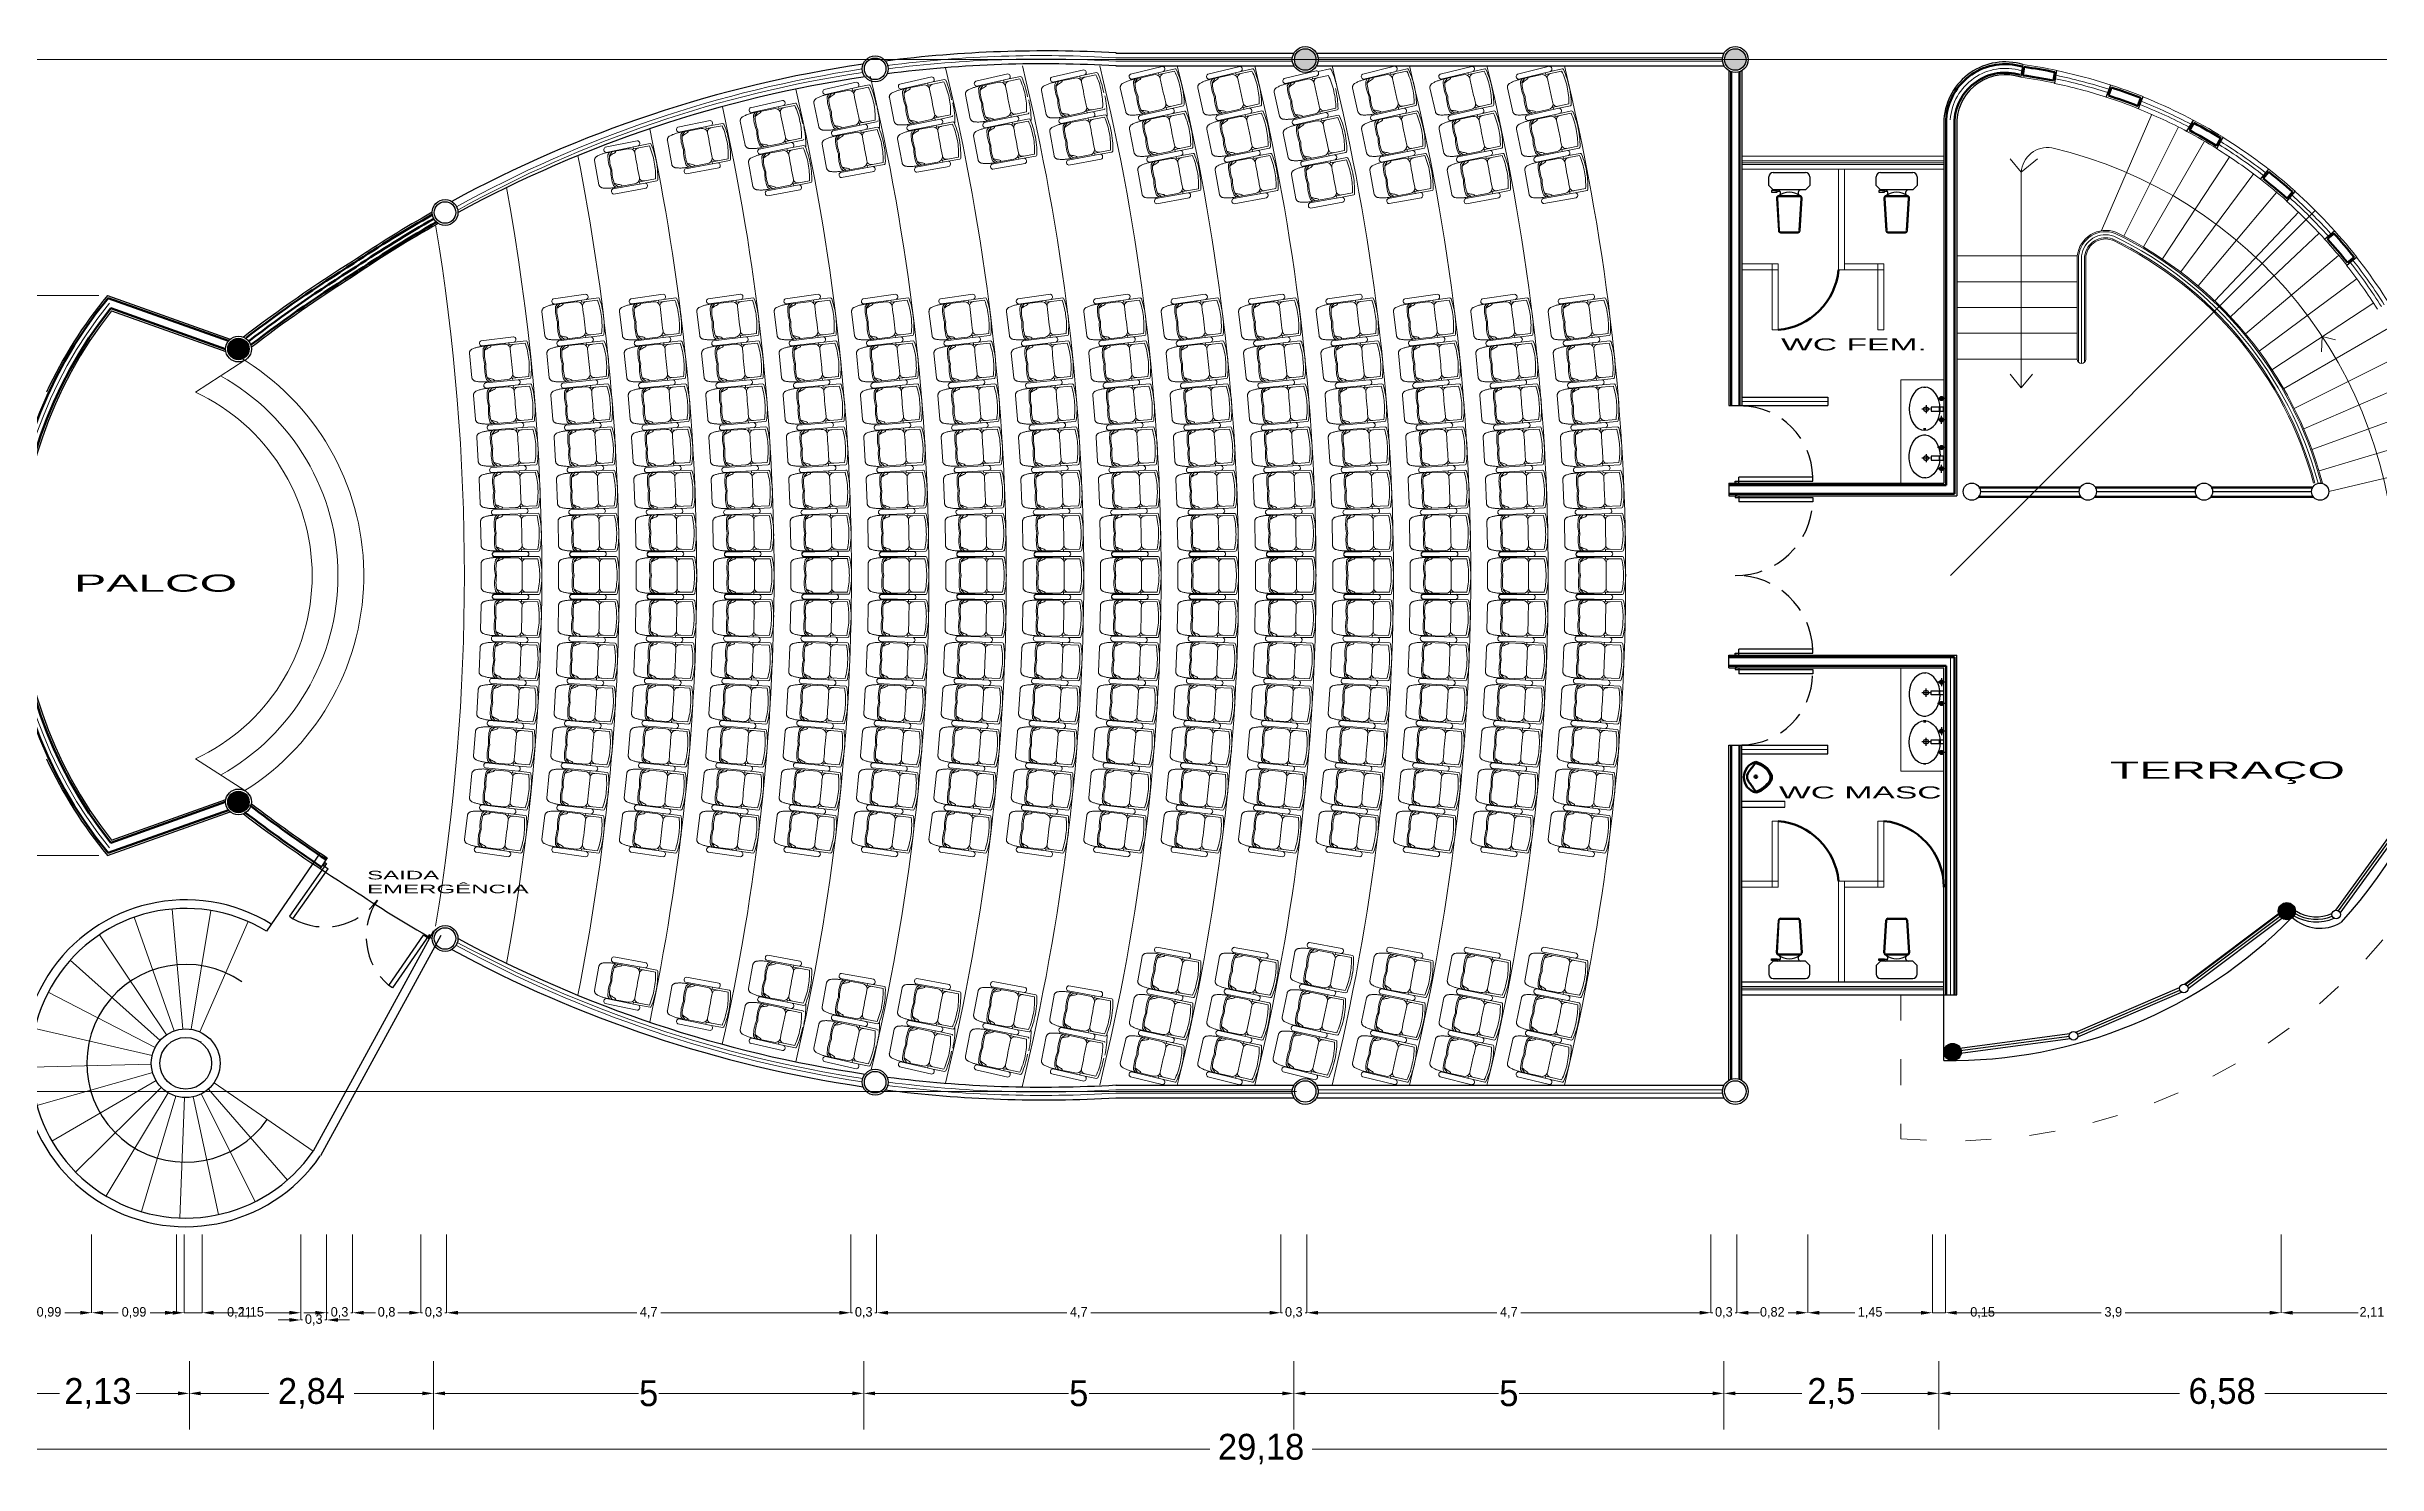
# Model space of a CAD drawing. Header units: millimetres. Extents: x 78.3 to 128, y 45 to 95.8.
# Drawn here: x 83.36 to 110.46, y 76.76 to 93.25 of the extents above; entities that cross this region are included whole.
import ezdxf

# ---------------------------------------------------------------- set-up
doc = ezdxf.new("R2010")
doc.units = ezdxf.units.MM
doc.header["$LTSCALE"] = 0.025
doc.linetypes.add('ACAD_ISO03W100', pattern=[30, 12, -18])
doc.linetypes.add('DASHED', pattern=[19.05, 12.7, -6.35])
for name, color, linetype, lineweight in [('EJES', 7, 'Continuous', 0), ('muebles', 255, 'Continuous', 25), ('MURO CARGA', 6, 'Continuous', 50), ('MURO DIVISORIO', 2, 'Continuous', 25), ('NOMBRES', 54, 'Continuous', 30), ('PISOS', 3, 'Continuous', 18), ('ventana', 4, 'Continuous', 15)]:
    doc.layers.add(name, color=color, linetype=linetype, lineweight=lineweight)
doc.styles.add('EST2', font='arial.ttf', dxfattribs={"width": 2, "height": 0.2})

msp = doc.modelspace()

# ---------------------------------------------------------------- texts
at = {"layer": 'EJES', "color": 1, "ltscale": 0.025, "insert": (97.482, 76.938), "char_height": 0.3, "attachment_point": 5}
msp.add_mtext('29,18', dxfattribs=at)
at = {"layer": 'MURO CARGA', "color": 1, "linetype": 'Continuous', "ltscale": 0.025, "attachment_point": 5}
for s, insert, char_height in [('0,99', (83.39, 78.524), 0.1105), ('0,99', (84.379, 78.524), 0.1105), ('0,21', (85.604, 78.524), 0.1105), ('1,15', (85.745, 78.524), 0.1105), ('0,3', (86.768, 78.524), 0.1105), ('0,8', (87.315, 78.524), 0.1105), ('0,3', (87.862, 78.524), 0.1105), ('4,7', (90.362, 78.524), 0.1105), ('0,3', (92.862, 78.524), 0.1105), ('4,7', (95.362, 78.524), 0.1105), ('0,3', (97.862, 78.524), 0.1105), ('4,7', (100.362, 78.524), 0.1105), ('0,3', (102.862, 78.524), 0.1105), ('0,82', (103.425, 78.524), 0.1105), ('1,45', (104.562, 78.524), 0.1105), ('0,15', (105.87, 78.524), 0.1105), ('3,9', (107.389, 78.524), 0.1105), ('2,11', (110.396, 78.524), 0.1105), ('0,3', (86.468, 78.44), 0.1105), ('2,13', (83.959, 77.586), 0.3), ('2,84', (86.442, 77.586), 0.3), ('2,5', (104.112, 77.586), 0.3), ('6,58', (108.655, 77.586), 0.3), ('5', (90.362, 77.586), 0.3), ('5', (95.362, 77.586), 0.3), ('5', (100.362, 77.586), 0.3)]:
    msp.add_mtext(s, dxfattribs=dict(at, insert=insert, char_height=char_height))
at = {"layer": 'NOMBRES', "color": 0, "ltscale": 0.025, "style": 'EST2', "width": 2}
for s, height, p in [('WC FEM.', 0.14, (103.527, 89.714)), ('PALCO', 0.2, (83.683, 86.908)), ('TERRAÇO', 0.2, (107.35, 84.733)), ('WC MASC', 0.14, (103.503, 84.504)), ('SAIDA', 0.1, (87.088, 83.563)), ('EMERGÊNCIA', 0.1, (87.088, 83.402))]:
    msp.add_text(s, height=height, dxfattribs=at).set_placement(p)

# ---------------------------------------------------------------- hatches: boundary and pattern name
h = msp.add_hatch(color=3)
h.paths.add_polyline_path([(102.87, 93.097, 1), (103.12, 93.097, 1)])
h.paths.add_polyline_path([(97.87, 93.097, 1), (98.12, 93.097, 1)])
at = {"layer": 'muebles', "linetype": 'DASHED'}
for points in [[(85.533, 89.84, 0.274907), (85.468, 89.73, 0.274907), (85.533, 89.62)], [(85.533, 89.84), (85.533, 89.62, 0.568741), (85.718, 89.73, 0.568741)], [(85.533, 84.354, -0.274907), (85.468, 84.464, -0.274907), (85.533, 84.574)], [(85.533, 84.354), (85.533, 84.574, -0.568741), (85.718, 84.464, -0.568741)]]:
    msp.add_hatch(color=0, dxfattribs=at).paths.add_polyline_path(points)
at = {"layer": 'MURO DIVISORIO', "linetype": 'Continuous'}
for points in [[(109.332, 83.26, 0.182524), (109.307, 83.194, 0.563734), (109.454, 83.105, 0.001054), (109.47, 83.122)], [(109.332, 83.26), (109.47, 83.122, 0.002377), (109.474, 83.119, 0.214908), (109.507, 83.194, 0.691298)], [(105.446, 81.622, 0.182524), (105.421, 81.556, 0.563734), (105.567, 81.468, 0.001054), (105.584, 81.484)], [(105.446, 81.622), (105.584, 81.484, 0.002377), (105.587, 81.481, 0.214908), (105.621, 81.556, 0.691298)]]:
    msp.add_hatch(color=256, dxfattribs=at).paths.add_polyline_path(points)

# ---------------------------------------------------------------- linework, layer by layer
at = {"lineweight": 15}
for p, q in [((95.421, 92.977), (95.049, 92.893)), ((96.333, 93.017), (95.963, 92.926)), ((96.347, 92.959), (95.977, 92.867)), ((96.286, 92.944), (96.292, 92.921)), ((97.233, 93.017), (96.863, 92.926)), ((97.247, 92.959), (96.877, 92.868)), ((97.186, 92.944), (97.192, 92.921)), ((98.122, 92.967), (97.751, 92.876)), ((99.033, 93.018), (98.663, 92.926)), ((99.047, 92.959), (98.677, 92.868)), ((98.986, 92.945), (98.992, 92.921)), ((99.933, 93.017), (99.563, 92.926)), ((99.947, 92.959), (99.577, 92.868)), ((99.886, 92.944), (99.892, 92.921)), ((100.833, 93.018), (100.463, 92.926)), ((100.847, 92.959), (100.477, 92.868)), ((100.786, 92.944), (100.792, 92.921)), ((92.776, 92.833), (92.404, 92.75)), ((92.789, 92.775), (92.417, 92.691)), ((92.456, 92.693), (92.437, 92.663)), ((92.484, 92.699), (92.454, 92.653)), ((92.672, 92.737), (92.456, 92.693)), ((92.728, 92.761), (92.732, 92.738)), ((93.653, 92.895), (93.281, 92.811)), ((93.666, 92.836), (93.294, 92.753)), ((93.333, 92.755), (93.314, 92.725)), ((93.361, 92.76), (93.331, 92.714)), ((93.549, 92.799), (93.333, 92.755)), ((93.605, 92.823), (93.61, 92.799)), ((94.537, 92.929), (94.165, 92.845)), ((94.55, 92.871), (94.178, 92.787)), ((94.217, 92.789), (94.198, 92.759)), ((94.245, 92.795), (94.215, 92.748)), ((94.433, 92.833), (94.217, 92.789)), ((94.489, 92.857), (94.493, 92.834)), ((95.434, 92.919), (95.062, 92.835)), ((95.101, 92.837), (95.082, 92.807)), ((95.128, 92.843), (95.099, 92.796)), ((95.317, 92.881), (95.101, 92.837)), ((95.373, 92.905), (95.377, 92.882)), ((96.016, 92.87), (95.998, 92.84)), ((96.044, 92.877), (96.015, 92.83)), ((96.231, 92.919), (96.016, 92.87)), ((96.916, 92.871), (96.898, 92.84)), ((96.944, 92.877), (96.915, 92.83)), ((97.131, 92.919), (96.916, 92.871)), ((98.136, 92.909), (97.765, 92.817)), ((97.805, 92.82), (97.786, 92.79)), ((97.832, 92.827), (97.803, 92.78)), ((98.019, 92.869), (97.805, 92.82)), ((98.075, 92.894), (98.08, 92.871)), ((98.716, 92.871), (98.698, 92.841)), ((98.744, 92.877), (98.715, 92.831)), ((98.931, 92.92), (98.716, 92.871)), ((99.616, 92.871), (99.598, 92.84)), ((99.644, 92.877), (99.615, 92.83)), ((99.831, 92.919), (99.616, 92.871)), ((100.516, 92.871), (100.498, 92.841)), ((100.544, 92.877), (100.515, 92.83)), ((100.731, 92.919), (100.516, 92.871)), ((91.919, 92.621), (91.547, 92.537)), ((91.932, 92.563), (91.56, 92.479)), ((91.6, 92.481), (91.581, 92.451)), ((91.627, 92.487), (91.598, 92.44)), ((91.815, 92.525), (91.6, 92.481)), ((91.871, 92.549), (91.876, 92.526)), ((93.754, 92.405), (93.38, 92.329)), ((93.688, 92.417), (93.693, 92.393)), ((94.638, 92.439), (94.264, 92.363)), ((94.3, 92.384), (94.271, 92.404)), ((94.327, 92.39), (94.282, 92.421)), ((94.516, 92.428), (94.3, 92.384)), ((94.571, 92.451), (94.576, 92.427)), ((95.521, 92.487), (95.148, 92.411)), ((95.184, 92.432), (95.155, 92.452)), ((95.533, 92.429), (95.159, 92.352)), ((95.211, 92.438), (95.166, 92.469)), ((95.399, 92.476), (95.184, 92.432)), ((95.455, 92.499), (95.46, 92.475)), ((95.472, 92.416), (95.476, 92.393)), ((96.444, 92.529), (96.071, 92.446)), ((96.107, 92.467), (96.078, 92.487)), ((96.456, 92.471), (96.084, 92.387)), ((96.134, 92.473), (96.088, 92.503)), ((96.322, 92.516), (96.107, 92.467)), ((96.34, 92.433), (96.124, 92.389)), ((96.377, 92.54), (96.383, 92.516)), ((96.395, 92.457), (96.4, 92.434)), ((97.344, 92.53), (96.971, 92.446)), ((97.007, 92.468), (96.978, 92.487)), ((97.356, 92.471), (96.984, 92.387)), ((97.034, 92.474), (96.988, 92.504)), ((97.222, 92.516), (97.007, 92.468)), ((97.24, 92.433), (97.024, 92.389)), ((97.277, 92.54), (97.283, 92.516)), ((97.295, 92.458), (97.3, 92.434)), ((98.232, 92.479), (97.86, 92.396)), ((97.896, 92.417), (97.866, 92.437)), ((98.245, 92.421), (97.873, 92.337)), ((97.923, 92.424), (97.877, 92.454)), ((98.11, 92.466), (97.896, 92.417)), ((98.166, 92.49), (98.171, 92.466)), ((98.184, 92.407), (98.189, 92.384)), ((99.144, 92.53), (98.771, 92.446)), ((98.807, 92.468), (98.778, 92.488)), ((99.156, 92.472), (98.784, 92.388)), ((98.834, 92.474), (98.788, 92.504)), ((99.022, 92.516), (98.807, 92.468)), ((99.04, 92.434), (98.824, 92.39)), ((99.077, 92.541), (99.083, 92.516)), ((99.095, 92.458), (99.1, 92.435)), ((100.044, 92.53), (99.671, 92.446)), ((99.707, 92.468), (99.678, 92.487)), ((100.056, 92.471), (99.684, 92.387)), ((99.734, 92.474), (99.688, 92.504)), ((99.922, 92.516), (99.707, 92.468)), ((99.94, 92.433), (99.724, 92.389)), ((99.977, 92.54), (99.983, 92.516)), ((99.995, 92.458), (100, 92.434)), ((100.944, 92.53), (100.571, 92.446)), ((100.607, 92.468), (100.578, 92.487)), ((100.956, 92.471), (100.584, 92.387)), ((100.634, 92.474), (100.588, 92.504)), ((100.822, 92.516), (100.607, 92.468)), ((100.84, 92.434), (100.624, 92.39)), ((100.877, 92.541), (100.883, 92.516)), ((100.895, 92.458), (100.9, 92.434)), ((90.23, 92.153), (89.856, 92.076)), ((91.076, 92.387), (90.702, 92.311)), ((91.088, 92.329), (90.714, 92.252)), ((90.754, 92.254), (90.734, 92.224)), ((90.781, 92.259), (90.751, 92.213)), ((90.97, 92.293), (90.754, 92.254)), ((91.026, 92.316), (91.031, 92.293)), ((92.02, 92.131), (91.646, 92.055)), ((91.954, 92.143), (91.959, 92.119)), ((92.877, 92.344), (92.503, 92.267)), ((92.539, 92.288), (92.51, 92.308)), ((92.888, 92.285), (92.515, 92.208)), ((92.566, 92.294), (92.521, 92.325)), ((92.554, 92.21), (92.534, 92.18)), ((92.754, 92.332), (92.539, 92.288)), ((92.581, 92.215), (92.551, 92.169)), ((92.771, 92.25), (92.554, 92.21)), ((92.81, 92.356), (92.815, 92.331)), ((92.827, 92.272), (92.831, 92.249)), ((93.416, 92.35), (93.387, 92.37)), ((93.765, 92.346), (93.392, 92.27)), ((93.443, 92.356), (93.398, 92.387)), ((93.431, 92.272), (93.412, 92.242)), ((93.632, 92.394), (93.416, 92.35)), ((93.459, 92.277), (93.428, 92.231)), ((93.648, 92.311), (93.431, 92.272)), ((93.704, 92.334), (93.708, 92.311)), ((94.649, 92.381), (94.276, 92.304)), ((94.315, 92.306), (94.295, 92.276)), ((94.343, 92.311), (94.312, 92.265)), ((94.532, 92.345), (94.315, 92.306)), ((94.588, 92.368), (94.592, 92.345)), ((95.199, 92.354), (95.179, 92.324)), ((95.226, 92.359), (95.196, 92.313)), ((95.415, 92.393), (95.199, 92.354)), ((96.124, 92.389), (96.105, 92.359)), ((96.151, 92.395), (96.122, 92.349)), ((97.024, 92.389), (97.005, 92.36)), ((97.051, 92.395), (97.022, 92.349)), ((97.912, 92.339), (97.893, 92.309)), ((97.94, 92.345), (97.91, 92.299)), ((98.128, 92.383), (97.912, 92.339)), ((98.824, 92.39), (98.805, 92.36)), ((98.851, 92.396), (98.822, 92.349)), ((99.724, 92.389), (99.705, 92.36)), ((99.751, 92.395), (99.722, 92.349)), ((100.624, 92.39), (100.605, 92.36)), ((100.651, 92.395), (100.622, 92.349)), ((90.242, 92.094), (89.868, 92.017)), ((89.908, 92.019), (89.888, 91.989)), ((89.935, 92.024), (89.905, 91.978)), ((90.124, 92.058), (89.908, 92.019)), ((90.181, 92.081), (90.185, 92.058)), ((91.167, 91.896), (90.791, 91.827)), ((90.828, 91.847), (90.799, 91.868)), ((90.855, 91.852), (90.811, 91.884)), ((91.044, 91.887), (90.828, 91.847)), ((91.101, 91.909), (91.105, 91.885)), ((91.682, 92.076), (91.653, 92.096)), ((92.032, 92.073), (91.658, 91.996)), ((91.71, 92.082), (91.664, 92.113)), ((91.698, 91.998), (91.678, 91.968)), ((91.898, 92.12), (91.682, 92.076)), ((91.725, 92.003), (91.695, 91.957)), ((91.914, 92.037), (91.698, 91.998)), ((91.97, 92.06), (91.975, 92.037)), ((92.901, 91.865), (92.906, 91.841)), ((93.844, 91.914), (93.469, 91.845)), ((93.506, 91.865), (93.477, 91.886)), ((93.533, 91.87), (93.488, 91.902)), ((93.722, 91.905), (93.506, 91.865)), ((93.779, 91.927), (93.783, 91.902)), ((94.728, 91.948), (94.353, 91.879)), ((94.39, 91.899), (94.361, 91.92)), ((94.739, 91.889), (94.364, 91.82)), ((94.417, 91.904), (94.372, 91.936)), ((94.606, 91.939), (94.39, 91.899)), ((94.662, 91.961), (94.667, 91.937)), ((95.612, 91.996), (95.237, 91.927)), ((95.274, 91.947), (95.245, 91.968)), ((95.623, 91.937), (95.248, 91.868)), ((95.301, 91.952), (95.256, 91.984)), ((95.49, 91.987), (95.274, 91.947)), ((95.546, 92.009), (95.551, 91.984)), ((96.544, 92.04), (96.17, 91.963)), ((96.207, 91.984), (96.177, 92.004)), ((96.556, 91.981), (96.182, 91.904)), ((96.234, 91.99), (96.189, 92.021)), ((96.222, 91.906), (96.202, 91.876)), ((96.422, 92.028), (96.207, 91.984)), ((96.249, 91.911), (96.219, 91.865)), ((96.438, 91.946), (96.222, 91.906)), ((96.478, 92.052), (96.483, 92.027)), ((96.495, 91.968), (96.499, 91.945)), ((97.444, 92.04), (97.07, 91.964)), ((97.107, 91.985), (97.077, 92.005)), ((97.456, 91.981), (97.082, 91.905)), ((97.134, 91.99), (97.089, 92.021)), ((97.122, 91.906), (97.102, 91.877)), ((97.322, 92.029), (97.107, 91.985)), ((97.149, 91.911), (97.119, 91.866)), ((97.338, 91.946), (97.122, 91.906)), ((97.378, 92.052), (97.383, 92.027)), ((97.395, 91.969), (97.399, 91.945)), ((98.333, 91.99), (97.959, 91.913)), ((97.995, 91.934), (97.966, 91.954)), ((98.344, 91.931), (97.971, 91.855)), ((98.022, 91.94), (97.977, 91.971)), ((98.211, 91.978), (97.995, 91.934)), ((98.038, 91.861), (98.007, 91.815)), ((98.227, 91.896), (98.01, 91.856)), ((98.267, 92.002), (98.272, 91.977)), ((98.283, 91.919), (98.287, 91.895)), ((99.244, 92.04), (98.87, 91.964)), ((98.907, 91.985), (98.877, 92.005)), ((99.256, 91.982), (98.882, 91.905)), ((98.934, 91.991), (98.889, 92.022)), ((98.922, 91.907), (98.902, 91.877)), ((99.122, 92.029), (98.907, 91.985)), ((98.949, 91.912), (98.919, 91.866)), ((99.138, 91.946), (98.922, 91.907)), ((99.178, 92.052), (99.183, 92.028)), ((99.195, 91.969), (99.199, 91.946)), ((100.144, 92.04), (99.77, 91.964)), ((99.807, 91.985), (99.777, 92.005)), ((100.156, 91.981), (99.782, 91.905)), ((99.834, 91.99), (99.789, 92.021)), ((99.822, 91.906), (99.802, 91.877)), ((100.022, 92.029), (99.807, 91.985)), ((99.849, 91.911), (99.819, 91.866)), ((100.038, 91.946), (99.822, 91.906)), ((100.078, 92.052), (100.083, 92.027)), ((100.095, 91.969), (100.099, 91.945)), ((101.044, 92.04), (100.67, 91.964)), ((100.707, 91.985), (100.677, 92.005)), ((101.056, 91.981), (100.682, 91.905)), ((100.734, 91.99), (100.689, 92.021)), ((100.722, 91.906), (100.702, 91.877)), ((100.922, 92.029), (100.707, 91.985)), ((100.749, 91.911), (100.719, 91.866)), ((100.938, 91.946), (100.722, 91.906)), ((100.978, 92.052), (100.983, 92.028)), ((100.995, 91.969), (100.999, 91.945)), ((90.321, 91.661), (89.946, 91.592)), ((89.982, 91.612), (89.953, 91.633)), ((90.331, 91.602), (89.956, 91.533)), ((90.01, 91.617), (89.965, 91.649)), ((90.199, 91.652), (89.982, 91.612)), ((90.255, 91.674), (90.26, 91.65)), ((91.177, 91.837), (90.802, 91.768)), ((92.111, 91.64), (91.735, 91.571)), ((91.772, 91.591), (91.743, 91.612)), ((91.799, 91.596), (91.755, 91.628)), ((91.988, 91.631), (91.772, 91.591)), ((92.045, 91.653), (92.049, 91.628)), ((92.967, 91.852), (92.592, 91.783)), ((92.629, 91.804), (92.6, 91.824)), ((92.978, 91.793), (92.603, 91.724)), ((92.656, 91.809), (92.611, 91.84)), ((92.845, 91.843), (92.629, 91.804)), ((93.855, 91.854), (93.48, 91.786)), ((98.01, 91.856), (97.991, 91.826)), ((92.121, 91.581), (91.746, 91.512)), ((96.635, 91.548), (96.26, 91.479)), ((96.296, 91.499), (96.267, 91.52)), ((96.645, 91.489), (96.27, 91.42)), ((96.324, 91.505), (96.279, 91.536)), ((96.513, 91.539), (96.296, 91.499)), ((96.569, 91.561), (96.574, 91.537)), ((97.535, 91.548), (97.16, 91.479)), ((97.196, 91.5), (97.167, 91.52)), ((97.545, 91.489), (97.17, 91.42)), ((97.224, 91.505), (97.179, 91.537)), ((97.413, 91.539), (97.196, 91.5)), ((97.469, 91.562), (97.474, 91.537)), ((98.423, 91.498), (98.048, 91.429)), ((98.085, 91.45), (98.056, 91.47)), ((98.434, 91.439), (98.059, 91.37)), ((98.112, 91.455), (98.067, 91.486)), ((98.301, 91.489), (98.085, 91.45)), ((98.357, 91.511), (98.362, 91.487)), ((99.335, 91.549), (98.96, 91.48)), ((98.996, 91.5), (98.967, 91.521)), ((99.345, 91.49), (98.97, 91.421)), ((99.024, 91.505), (98.979, 91.537)), ((99.213, 91.54), (98.996, 91.5)), ((99.269, 91.562), (99.274, 91.537)), ((100.235, 91.548), (99.86, 91.479)), ((99.896, 91.5), (99.867, 91.52)), ((100.245, 91.489), (99.87, 91.42)), ((99.924, 91.505), (99.879, 91.537)), ((100.113, 91.539), (99.896, 91.5)), ((100.169, 91.562), (100.174, 91.537)), ((101.135, 91.548), (100.76, 91.48)), ((100.796, 91.5), (100.767, 91.521)), ((101.145, 91.489), (100.77, 91.421)), ((100.824, 91.505), (100.779, 91.537)), ((101.013, 91.54), (100.796, 91.5)), ((101.069, 91.562), (101.074, 91.537)), ((89.632, 90.367), (89.254, 90.314)), ((89.64, 90.308), (89.262, 90.254)), ((89.302, 90.253), (89.28, 90.225)), ((89.329, 90.257), (89.296, 90.213)), ((89.52, 90.28), (89.302, 90.253)), ((89.578, 90.299), (89.581, 90.275)), ((90.532, 90.368), (90.154, 90.314)), ((90.54, 90.308), (90.162, 90.255)), ((90.202, 90.254), (90.18, 90.225)), ((90.229, 90.257), (90.196, 90.213)), ((90.42, 90.28), (90.202, 90.254)), ((90.478, 90.3), (90.481, 90.276)), ((91.432, 90.368), (91.054, 90.314)), ((91.44, 90.308), (91.062, 90.255)), ((91.102, 90.254), (91.08, 90.226)), ((91.129, 90.257), (91.096, 90.213)), ((91.32, 90.28), (91.102, 90.254)), ((91.378, 90.3), (91.381, 90.276)), ((92.332, 90.368), (91.954, 90.314)), ((92.34, 90.309), (91.962, 90.255)), ((92.002, 90.254), (91.98, 90.226)), ((92.029, 90.257), (91.996, 90.214)), ((92.22, 90.281), (92.002, 90.254)), ((92.278, 90.3), (92.281, 90.276)), ((93.232, 90.368), (92.854, 90.314)), ((93.24, 90.308), (92.862, 90.255)), ((92.902, 90.254), (92.88, 90.225)), ((92.929, 90.257), (92.896, 90.213)), ((93.12, 90.28), (92.902, 90.254)), ((93.178, 90.3), (93.181, 90.276)), ((94.132, 90.368), (93.754, 90.314)), ((94.14, 90.308), (93.762, 90.255)), ((93.802, 90.254), (93.78, 90.226)), ((93.829, 90.257), (93.796, 90.213)), ((94.02, 90.28), (93.802, 90.254)), ((94.078, 90.3), (94.081, 90.276)), ((95.032, 90.367), (94.654, 90.314)), ((95.04, 90.308), (94.662, 90.254)), ((94.702, 90.253), (94.68, 90.225)), ((94.729, 90.257), (94.696, 90.213)), ((94.92, 90.28), (94.702, 90.253)), ((94.978, 90.299), (94.981, 90.275)), ((95.932, 90.368), (95.554, 90.314)), ((95.94, 90.308), (95.562, 90.255)), ((95.602, 90.254), (95.58, 90.225)), ((95.629, 90.257), (95.596, 90.213)), ((95.82, 90.28), (95.602, 90.254)), ((95.878, 90.3), (95.881, 90.276)), ((96.832, 90.367), (96.454, 90.313)), ((96.84, 90.308), (96.462, 90.254)), ((96.502, 90.253), (96.48, 90.225)), ((96.529, 90.256), (96.496, 90.213)), ((96.72, 90.28), (96.502, 90.253)), ((96.778, 90.299), (96.781, 90.275)), ((97.732, 90.367), (97.354, 90.314)), ((97.74, 90.308), (97.362, 90.254)), ((97.402, 90.253), (97.38, 90.225)), ((97.429, 90.257), (97.396, 90.213)), ((97.62, 90.28), (97.402, 90.253)), ((97.678, 90.299), (97.681, 90.275)), ((98.632, 90.368), (98.254, 90.314)), ((98.64, 90.308), (98.262, 90.255)), ((98.302, 90.254), (98.28, 90.225)), ((98.329, 90.257), (98.296, 90.213)), ((98.52, 90.28), (98.302, 90.254)), ((98.578, 90.3), (98.581, 90.276)), ((99.532, 90.368), (99.154, 90.314)), ((99.54, 90.308), (99.162, 90.255)), ((99.202, 90.254), (99.18, 90.226)), ((99.229, 90.257), (99.196, 90.213)), ((99.42, 90.28), (99.202, 90.254)), ((99.478, 90.3), (99.481, 90.276)), ((100.432, 90.367), (100.054, 90.314)), ((100.44, 90.308), (100.062, 90.254)), ((100.102, 90.253), (100.08, 90.225)), ((100.129, 90.257), (100.096, 90.213)), ((100.32, 90.28), (100.102, 90.253)), ((100.378, 90.299), (100.381, 90.275)), ((101.332, 90.368), (100.954, 90.314)), ((101.34, 90.308), (100.962, 90.255)), ((101.002, 90.254), (100.98, 90.225)), ((101.029, 90.257), (100.996, 90.213)), ((101.22, 90.28), (101.002, 90.254)), ((101.278, 90.3), (101.281, 90.276)), ((88.792, 89.872), (88.414, 89.826)), ((88.799, 89.812), (88.421, 89.766)), ((88.46, 89.764), (88.438, 89.736)), ((88.488, 89.767), (88.454, 89.724)), ((88.679, 89.786), (88.46, 89.764)), ((88.737, 89.805), (88.74, 89.781)), ((89.692, 89.871), (89.314, 89.825)), ((89.699, 89.811), (89.321, 89.765)), ((89.351, 89.843), (89.324, 89.865)), ((89.379, 89.847), (89.337, 89.881)), ((89.36, 89.764), (89.338, 89.736)), ((89.57, 89.87), (89.351, 89.843)), ((89.388, 89.766), (89.354, 89.723)), ((89.579, 89.786), (89.36, 89.764)), ((89.628, 89.888), (89.631, 89.864)), ((89.637, 89.804), (89.64, 89.78)), ((90.592, 89.871), (90.214, 89.825)), ((90.599, 89.812), (90.221, 89.766)), ((90.251, 89.843), (90.224, 89.866)), ((90.279, 89.847), (90.237, 89.881)), ((90.26, 89.764), (90.238, 89.736)), ((90.47, 89.87), (90.251, 89.843)), ((90.288, 89.767), (90.254, 89.724)), ((90.479, 89.786), (90.26, 89.764)), ((90.528, 89.889), (90.531, 89.864)), ((90.537, 89.804), (90.54, 89.781)), ((91.492, 89.872), (91.114, 89.826)), ((91.499, 89.812), (91.121, 89.766)), ((91.151, 89.844), (91.124, 89.866)), ((91.179, 89.847), (91.137, 89.882)), ((91.16, 89.764), (91.138, 89.736)), ((91.37, 89.87), (91.151, 89.844)), ((91.188, 89.767), (91.154, 89.724)), ((91.379, 89.786), (91.16, 89.764)), ((91.428, 89.889), (91.431, 89.864)), ((91.437, 89.805), (91.44, 89.781)), ((92.392, 89.872), (92.014, 89.826)), ((92.399, 89.812), (92.021, 89.766)), ((92.051, 89.844), (92.024, 89.866)), ((92.079, 89.847), (92.037, 89.882)), ((92.06, 89.764), (92.038, 89.737)), ((92.27, 89.87), (92.051, 89.844)), ((92.088, 89.767), (92.054, 89.724)), ((92.279, 89.787), (92.06, 89.764)), ((92.328, 89.889), (92.331, 89.864)), ((92.337, 89.805), (92.34, 89.781)), ((93.292, 89.871), (92.914, 89.825)), ((93.299, 89.812), (92.921, 89.766)), ((92.951, 89.843), (92.924, 89.866)), ((92.979, 89.847), (92.937, 89.881)), ((92.96, 89.764), (92.938, 89.736)), ((93.17, 89.87), (92.951, 89.843)), ((92.988, 89.767), (92.954, 89.724)), ((93.179, 89.786), (92.96, 89.764)), ((93.228, 89.889), (93.231, 89.864)), ((93.237, 89.804), (93.24, 89.781)), ((94.192, 89.872), (93.814, 89.826)), ((94.199, 89.812), (93.821, 89.766)), ((93.851, 89.844), (93.824, 89.866)), ((93.879, 89.847), (93.837, 89.882)), ((93.86, 89.764), (93.838, 89.736)), ((94.07, 89.87), (93.851, 89.844)), ((93.888, 89.767), (93.854, 89.724)), ((94.079, 89.786), (93.86, 89.764)), ((94.128, 89.889), (94.131, 89.864)), ((94.137, 89.805), (94.14, 89.781)), ((95.092, 89.871), (94.714, 89.825)), ((95.099, 89.811), (94.721, 89.765)), ((94.751, 89.843), (94.724, 89.865)), ((94.779, 89.847), (94.737, 89.881)), ((94.76, 89.764), (94.738, 89.736)), ((94.97, 89.87), (94.751, 89.843)), ((94.788, 89.766), (94.754, 89.723)), ((94.979, 89.786), (94.76, 89.764)), ((95.028, 89.888), (95.031, 89.864)), ((95.037, 89.804), (95.04, 89.78)), ((95.992, 89.871), (95.614, 89.825)), ((95.999, 89.812), (95.621, 89.766)), ((95.651, 89.843), (95.624, 89.866)), ((95.679, 89.847), (95.637, 89.881)), ((95.66, 89.764), (95.638, 89.736)), ((95.87, 89.87), (95.651, 89.843)), ((95.688, 89.767), (95.654, 89.724)), ((95.879, 89.786), (95.66, 89.764)), ((95.928, 89.889), (95.931, 89.864)), ((95.937, 89.804), (95.94, 89.781)), ((96.892, 89.871), (96.514, 89.825)), ((96.899, 89.811), (96.521, 89.765)), ((96.551, 89.843), (96.524, 89.865)), ((96.579, 89.846), (96.537, 89.881)), ((96.56, 89.763), (96.538, 89.736)), ((96.77, 89.869), (96.551, 89.843)), ((96.588, 89.766), (96.554, 89.723)), ((96.779, 89.786), (96.56, 89.763)), ((96.828, 89.888), (96.831, 89.863)), ((96.837, 89.804), (96.84, 89.78)), ((97.792, 89.871), (97.414, 89.825)), ((97.799, 89.811), (97.421, 89.765)), ((97.451, 89.843), (97.424, 89.865)), ((97.479, 89.847), (97.437, 89.881)), ((97.46, 89.764), (97.438, 89.736)), ((97.67, 89.87), (97.451, 89.843)), ((97.488, 89.766), (97.454, 89.723)), ((97.679, 89.786), (97.46, 89.764)), ((97.728, 89.888), (97.731, 89.864)), ((97.737, 89.804), (97.74, 89.78)), ((98.692, 89.871), (98.314, 89.825)), ((98.699, 89.812), (98.321, 89.766)), ((98.351, 89.843), (98.324, 89.866)), ((98.379, 89.847), (98.337, 89.881)), ((98.36, 89.764), (98.338, 89.736)), ((98.57, 89.87), (98.351, 89.843)), ((98.388, 89.767), (98.354, 89.724)), ((98.579, 89.786), (98.36, 89.764)), ((98.628, 89.889), (98.631, 89.864)), ((98.637, 89.804), (98.64, 89.781)), ((99.592, 89.872), (99.214, 89.826)), ((99.599, 89.812), (99.221, 89.766)), ((99.251, 89.844), (99.224, 89.866)), ((99.279, 89.847), (99.237, 89.882)), ((99.26, 89.764), (99.238, 89.736)), ((99.47, 89.87), (99.251, 89.844)), ((99.288, 89.767), (99.254, 89.724)), ((99.479, 89.786), (99.26, 89.764)), ((99.528, 89.889), (99.531, 89.864)), ((99.537, 89.805), (99.54, 89.781)), ((100.492, 89.871), (100.114, 89.825)), ((100.499, 89.811), (100.121, 89.765)), ((100.151, 89.843), (100.124, 89.865)), ((100.179, 89.847), (100.137, 89.881)), ((100.16, 89.764), (100.138, 89.736)), ((100.37, 89.87), (100.151, 89.843)), ((100.188, 89.766), (100.154, 89.723)), ((100.379, 89.786), (100.16, 89.764)), ((100.428, 89.888), (100.431, 89.864)), ((100.437, 89.804), (100.44, 89.78)), ((101.392, 89.871), (101.014, 89.825)), ((101.399, 89.812), (101.021, 89.766)), ((101.051, 89.843), (101.024, 89.866)), ((101.079, 89.847), (101.037, 89.881)), ((101.06, 89.764), (101.038, 89.736)), ((101.27, 89.87), (101.051, 89.843)), ((101.088, 89.767), (101.054, 89.724)), ((101.279, 89.786), (101.06, 89.764)), ((101.328, 89.889), (101.331, 89.864)), ((101.337, 89.804), (101.34, 89.781)), ((88.843, 89.374), (88.464, 89.336)), ((88.849, 89.314), (88.47, 89.276)), ((88.502, 89.353), (88.475, 89.376)), ((88.509, 89.274), (88.487, 89.246)), ((88.53, 89.356), (88.488, 89.391)), ((88.721, 89.375), (88.502, 89.353)), ((88.537, 89.276), (88.502, 89.233)), ((88.728, 89.291), (88.509, 89.274)), ((88.779, 89.393), (88.781, 89.368)), ((88.787, 89.308), (88.789, 89.284)), ((89.743, 89.374), (89.364, 89.335)), ((89.749, 89.314), (89.37, 89.276)), ((89.402, 89.353), (89.375, 89.375)), ((89.409, 89.273), (89.387, 89.246)), ((89.43, 89.355), (89.388, 89.391)), ((89.621, 89.375), (89.402, 89.353)), ((89.437, 89.275), (89.402, 89.233)), ((89.628, 89.291), (89.409, 89.273)), ((89.679, 89.392), (89.681, 89.367)), ((89.687, 89.308), (89.689, 89.284)), ((90.643, 89.374), (90.264, 89.336)), ((90.649, 89.314), (90.27, 89.276)), ((90.302, 89.353), (90.275, 89.376)), ((90.309, 89.273), (90.287, 89.246)), ((90.33, 89.356), (90.288, 89.391)), ((90.521, 89.375), (90.302, 89.353)), ((90.337, 89.276), (90.302, 89.233)), ((90.528, 89.291), (90.309, 89.273)), ((90.579, 89.393), (90.581, 89.368)), ((90.587, 89.308), (90.589, 89.284)), ((91.543, 89.374), (91.164, 89.336)), ((91.549, 89.314), (91.17, 89.276)), ((91.202, 89.353), (91.175, 89.376)), ((91.209, 89.274), (91.187, 89.246)), ((91.23, 89.356), (91.188, 89.391)), ((91.421, 89.375), (91.202, 89.353)), ((91.237, 89.276), (91.202, 89.233)), ((91.428, 89.291), (91.209, 89.274)), ((91.479, 89.393), (91.481, 89.368)), ((91.487, 89.308), (91.489, 89.284)), ((92.443, 89.374), (92.064, 89.336)), ((92.449, 89.315), (92.07, 89.276)), ((92.102, 89.353), (92.075, 89.376)), ((92.109, 89.274), (92.087, 89.246)), ((92.13, 89.356), (92.088, 89.392)), ((92.321, 89.376), (92.102, 89.353)), ((92.137, 89.276), (92.102, 89.234)), ((92.328, 89.292), (92.109, 89.274)), ((92.379, 89.393), (92.381, 89.368)), ((92.387, 89.309), (92.389, 89.285)), ((93.343, 89.374), (92.964, 89.336)), ((93.349, 89.314), (92.97, 89.276)), ((93.002, 89.353), (92.975, 89.376)), ((93.009, 89.273), (92.987, 89.246)), ((93.03, 89.356), (92.988, 89.391)), ((93.221, 89.375), (93.002, 89.353)), ((93.037, 89.276), (93.002, 89.233)), ((93.228, 89.291), (93.009, 89.273)), ((93.279, 89.393), (93.281, 89.368)), ((93.287, 89.308), (93.289, 89.284)), ((94.243, 89.374), (93.864, 89.336)), ((94.249, 89.314), (93.87, 89.276)), ((93.902, 89.353), (93.875, 89.376)), ((93.909, 89.274), (93.887, 89.246)), ((93.93, 89.356), (93.888, 89.391)), ((94.121, 89.375), (93.902, 89.353)), ((93.937, 89.276), (93.902, 89.233)), ((94.128, 89.291), (93.909, 89.274)), ((94.179, 89.393), (94.181, 89.368)), ((94.187, 89.308), (94.189, 89.284)), ((95.143, 89.374), (94.764, 89.335)), ((95.149, 89.314), (94.77, 89.276)), ((94.802, 89.353), (94.775, 89.375)), ((94.809, 89.273), (94.787, 89.246)), ((94.83, 89.355), (94.788, 89.391)), ((95.021, 89.375), (94.802, 89.353)), ((94.837, 89.275), (94.802, 89.233)), ((95.028, 89.291), (94.809, 89.273)), ((95.079, 89.392), (95.081, 89.367)), ((95.087, 89.308), (95.089, 89.284)), ((96.043, 89.374), (95.664, 89.336)), ((96.049, 89.314), (95.67, 89.276)), ((95.702, 89.353), (95.675, 89.376)), ((95.709, 89.273), (95.687, 89.246)), ((95.73, 89.356), (95.688, 89.391)), ((95.921, 89.375), (95.702, 89.353)), ((95.737, 89.276), (95.702, 89.233)), ((95.928, 89.291), (95.709, 89.273)), ((95.979, 89.393), (95.981, 89.368)), ((95.987, 89.308), (95.989, 89.284)), ((96.943, 89.373), (96.564, 89.335)), ((96.949, 89.314), (96.57, 89.275)), ((96.602, 89.352), (96.575, 89.375)), ((96.609, 89.273), (96.587, 89.245)), ((96.63, 89.355), (96.588, 89.391)), ((96.821, 89.374), (96.602, 89.352)), ((96.637, 89.275), (96.602, 89.233)), ((96.828, 89.29), (96.609, 89.273)), ((96.879, 89.392), (96.881, 89.367)), ((96.887, 89.308), (96.889, 89.284)), ((97.843, 89.374), (97.464, 89.335)), ((97.849, 89.314), (97.47, 89.276)), ((97.502, 89.353), (97.475, 89.375)), ((97.509, 89.273), (97.487, 89.246)), ((97.53, 89.355), (97.488, 89.391)), ((97.721, 89.375), (97.502, 89.353)), ((97.537, 89.275), (97.502, 89.233)), ((97.728, 89.291), (97.509, 89.273)), ((97.779, 89.392), (97.781, 89.367)), ((97.787, 89.308), (97.789, 89.284)), ((98.743, 89.374), (98.364, 89.336)), ((98.749, 89.314), (98.37, 89.276)), ((98.402, 89.353), (98.375, 89.376)), ((98.409, 89.273), (98.387, 89.246)), ((98.43, 89.356), (98.388, 89.391)), ((98.621, 89.375), (98.402, 89.353)), ((98.437, 89.276), (98.402, 89.233)), ((98.628, 89.291), (98.409, 89.273)), ((98.679, 89.393), (98.681, 89.368)), ((98.687, 89.308), (98.689, 89.284)), ((99.643, 89.374), (99.264, 89.336)), ((99.649, 89.314), (99.27, 89.276)), ((99.302, 89.353), (99.275, 89.376)), ((99.309, 89.274), (99.287, 89.246)), ((99.33, 89.356), (99.288, 89.391)), ((99.521, 89.375), (99.302, 89.353)), ((99.337, 89.276), (99.302, 89.233)), ((99.528, 89.291), (99.309, 89.274)), ((99.579, 89.393), (99.581, 89.368)), ((99.587, 89.308), (99.589, 89.284)), ((100.543, 89.374), (100.164, 89.335)), ((100.549, 89.314), (100.17, 89.276)), ((100.202, 89.353), (100.175, 89.375)), ((100.209, 89.273), (100.187, 89.246)), ((100.23, 89.355), (100.188, 89.391)), ((100.421, 89.375), (100.202, 89.353)), ((100.237, 89.275), (100.202, 89.233)), ((100.428, 89.291), (100.209, 89.273)), ((100.479, 89.392), (100.481, 89.367)), ((100.487, 89.308), (100.489, 89.284)), ((101.443, 89.374), (101.064, 89.336)), ((101.449, 89.314), (101.07, 89.276)), ((101.102, 89.353), (101.075, 89.376)), ((101.109, 89.273), (101.087, 89.246)), ((101.13, 89.356), (101.088, 89.391)), ((101.321, 89.375), (101.102, 89.353)), ((101.137, 89.276), (101.102, 89.233)), ((101.328, 89.291), (101.109, 89.273)), ((101.379, 89.393), (101.381, 89.368)), ((101.387, 89.308), (101.389, 89.284)), ((88.542, 88.862), (88.516, 88.885)), ((88.57, 88.864), (88.529, 88.9)), ((88.762, 88.879), (88.542, 88.862)), ((88.82, 88.896), (88.822, 88.871)), ((89.442, 88.861), (89.416, 88.885)), ((89.47, 88.863), (89.429, 88.9)), ((89.662, 88.879), (89.442, 88.861)), ((89.72, 88.895), (89.722, 88.87)), ((90.342, 88.861), (90.316, 88.885)), ((90.37, 88.864), (90.329, 88.9)), ((90.562, 88.879), (90.342, 88.861)), ((90.62, 88.895), (90.622, 88.871)), ((91.242, 88.862), (91.216, 88.885)), ((91.27, 88.864), (91.229, 88.9)), ((91.462, 88.879), (91.242, 88.862)), ((91.52, 88.896), (91.522, 88.871)), ((92.142, 88.862), (92.116, 88.885)), ((92.17, 88.864), (92.129, 88.9)), ((92.362, 88.88), (92.142, 88.862)), ((92.42, 88.896), (92.422, 88.871)), ((93.042, 88.861), (93.016, 88.885)), ((93.07, 88.864), (93.029, 88.9)), ((93.262, 88.879), (93.042, 88.861)), ((93.32, 88.895), (93.322, 88.871)), ((93.942, 88.862), (93.916, 88.885)), ((93.97, 88.864), (93.929, 88.9)), ((94.162, 88.879), (93.942, 88.862)), ((94.22, 88.896), (94.222, 88.871)), ((94.842, 88.861), (94.816, 88.885)), ((94.87, 88.863), (94.829, 88.9)), ((95.062, 88.879), (94.842, 88.861)), ((95.12, 88.895), (95.122, 88.87)), ((95.742, 88.861), (95.716, 88.885)), ((95.77, 88.864), (95.729, 88.9)), ((95.962, 88.879), (95.742, 88.861)), ((96.02, 88.895), (96.022, 88.871)), ((96.642, 88.861), (96.616, 88.884)), ((96.67, 88.863), (96.629, 88.899)), ((96.862, 88.879), (96.642, 88.861)), ((96.92, 88.895), (96.922, 88.87)), ((97.542, 88.861), (97.516, 88.885)), ((97.57, 88.863), (97.529, 88.9)), ((97.762, 88.879), (97.542, 88.861)), ((97.82, 88.895), (97.822, 88.87)), ((98.442, 88.861), (98.416, 88.885)), ((98.47, 88.864), (98.429, 88.9)), ((98.662, 88.879), (98.442, 88.861)), ((98.72, 88.895), (98.722, 88.871)), ((99.342, 88.862), (99.316, 88.885)), ((99.37, 88.864), (99.329, 88.9)), ((99.562, 88.879), (99.342, 88.862)), ((99.62, 88.896), (99.622, 88.871)), ((100.242, 88.861), (100.216, 88.885)), ((100.27, 88.863), (100.229, 88.9)), ((100.462, 88.879), (100.242, 88.861)), ((100.52, 88.895), (100.522, 88.87)), ((101.142, 88.861), (101.116, 88.885)), ((101.17, 88.864), (101.129, 88.9)), ((101.362, 88.879), (101.142, 88.861)), ((101.42, 88.895), (101.422, 88.871)), ((88.884, 88.876), (88.504, 88.845)), ((88.889, 88.816), (88.509, 88.785)), ((88.548, 88.782), (88.525, 88.755)), ((88.576, 88.784), (88.54, 88.742)), ((88.768, 88.795), (88.548, 88.782)), ((88.826, 88.811), (88.828, 88.787)), ((89.784, 88.875), (89.404, 88.845)), ((89.789, 88.815), (89.409, 88.785)), ((89.448, 88.781), (89.425, 88.755)), ((89.476, 88.783), (89.44, 88.742)), ((89.668, 88.795), (89.448, 88.781)), ((89.726, 88.811), (89.728, 88.787)), ((90.684, 88.876), (90.304, 88.845)), ((90.689, 88.816), (90.309, 88.785)), ((90.348, 88.782), (90.325, 88.755)), ((90.376, 88.783), (90.34, 88.742)), ((90.568, 88.795), (90.348, 88.782)), ((90.626, 88.811), (90.628, 88.787)), ((91.584, 88.876), (91.204, 88.845)), ((91.589, 88.816), (91.209, 88.785)), ((91.248, 88.782), (91.225, 88.755)), ((91.276, 88.784), (91.24, 88.742)), ((91.468, 88.795), (91.248, 88.782)), ((91.526, 88.811), (91.528, 88.787)), ((92.484, 88.876), (92.104, 88.845)), ((92.489, 88.816), (92.109, 88.786)), ((92.148, 88.782), (92.125, 88.755)), ((92.176, 88.784), (92.14, 88.742)), ((92.368, 88.796), (92.148, 88.782)), ((92.426, 88.811), (92.428, 88.788)), ((93.384, 88.876), (93.004, 88.845)), ((93.389, 88.816), (93.009, 88.785)), ((93.048, 88.782), (93.025, 88.755)), ((93.076, 88.783), (93.04, 88.742)), ((93.268, 88.795), (93.048, 88.782)), ((93.326, 88.811), (93.328, 88.787)), ((94.284, 88.876), (93.904, 88.845)), ((94.289, 88.816), (93.909, 88.785)), ((93.948, 88.782), (93.925, 88.755)), ((93.976, 88.784), (93.94, 88.742)), ((94.168, 88.795), (93.948, 88.782)), ((94.226, 88.811), (94.228, 88.787)), ((95.184, 88.875), (94.804, 88.845)), ((95.189, 88.815), (94.809, 88.785)), ((94.848, 88.781), (94.825, 88.755)), ((94.876, 88.783), (94.84, 88.742)), ((95.068, 88.795), (94.848, 88.781)), ((95.126, 88.811), (95.128, 88.787)), ((96.084, 88.876), (95.704, 88.845)), ((96.089, 88.816), (95.709, 88.785)), ((95.748, 88.782), (95.725, 88.755)), ((95.776, 88.783), (95.74, 88.742)), ((95.968, 88.795), (95.748, 88.782)), ((96.026, 88.811), (96.028, 88.787)), ((96.984, 88.875), (96.604, 88.844)), ((96.989, 88.815), (96.609, 88.785)), ((96.648, 88.781), (96.625, 88.754)), ((96.676, 88.783), (96.64, 88.741)), ((96.868, 88.794), (96.648, 88.781)), ((96.926, 88.81), (96.928, 88.787)), ((97.884, 88.875), (97.504, 88.845)), ((97.889, 88.815), (97.509, 88.785)), ((97.548, 88.781), (97.525, 88.755)), ((97.576, 88.783), (97.54, 88.742)), ((97.768, 88.795), (97.548, 88.781)), ((97.826, 88.811), (97.828, 88.787)), ((98.784, 88.876), (98.404, 88.845)), ((98.789, 88.816), (98.409, 88.785)), ((98.448, 88.782), (98.425, 88.755)), ((98.476, 88.783), (98.44, 88.742)), ((98.668, 88.795), (98.448, 88.782)), ((98.726, 88.811), (98.728, 88.787)), ((99.684, 88.876), (99.304, 88.845)), ((99.689, 88.816), (99.309, 88.785)), ((99.348, 88.782), (99.325, 88.755)), ((99.376, 88.784), (99.34, 88.742)), ((99.568, 88.795), (99.348, 88.782)), ((99.626, 88.811), (99.628, 88.787)), ((100.584, 88.875), (100.204, 88.845)), ((100.589, 88.815), (100.209, 88.785)), ((100.248, 88.781), (100.225, 88.755)), ((100.276, 88.783), (100.24, 88.742)), ((100.468, 88.795), (100.248, 88.781)), ((100.526, 88.811), (100.528, 88.787)), ((101.484, 88.876), (101.104, 88.845)), ((101.489, 88.816), (101.109, 88.785)), ((101.148, 88.782), (101.125, 88.755)), ((101.176, 88.783), (101.14, 88.742)), ((101.368, 88.795), (101.148, 88.782)), ((101.426, 88.811), (101.428, 88.787)), ((88.915, 88.377), (88.534, 88.354)), ((88.573, 88.37), (88.547, 88.394)), ((88.601, 88.371), (88.56, 88.408)), ((88.793, 88.383), (88.573, 88.37)), ((88.851, 88.398), (88.853, 88.373)), ((89.815, 88.376), (89.434, 88.353)), ((89.473, 88.369), (89.447, 88.393)), ((89.501, 88.371), (89.46, 88.408)), ((89.693, 88.382), (89.473, 88.369)), ((89.751, 88.397), (89.753, 88.373)), ((90.715, 88.377), (90.334, 88.354)), ((90.373, 88.369), (90.347, 88.393)), ((90.401, 88.371), (90.36, 88.408)), ((90.593, 88.383), (90.373, 88.369)), ((90.651, 88.398), (90.653, 88.373)), ((91.615, 88.377), (91.234, 88.354)), ((91.273, 88.37), (91.247, 88.394)), ((91.301, 88.371), (91.26, 88.408)), ((91.493, 88.383), (91.273, 88.37)), ((91.551, 88.398), (91.553, 88.373)), ((92.515, 88.377), (92.134, 88.354)), ((92.173, 88.37), (92.147, 88.394)), ((92.201, 88.372), (92.16, 88.409)), ((92.393, 88.383), (92.173, 88.37)), ((92.451, 88.398), (92.453, 88.373)), ((93.415, 88.377), (93.034, 88.354)), ((93.073, 88.369), (93.047, 88.393)), ((93.101, 88.371), (93.06, 88.408)), ((93.293, 88.383), (93.073, 88.369)), ((93.351, 88.398), (93.353, 88.373)), ((94.315, 88.377), (93.934, 88.354)), ((93.973, 88.37), (93.947, 88.394)), ((94.001, 88.371), (93.96, 88.408)), ((94.193, 88.383), (93.973, 88.37)), ((94.251, 88.398), (94.253, 88.373)), ((95.215, 88.376), (94.834, 88.353)), ((94.873, 88.369), (94.847, 88.393)), ((94.901, 88.371), (94.86, 88.408)), ((95.093, 88.382), (94.873, 88.369)), ((95.151, 88.397), (95.153, 88.373)), ((96.115, 88.377), (95.734, 88.354)), ((95.773, 88.369), (95.747, 88.393)), ((95.801, 88.371), (95.76, 88.408)), ((95.993, 88.383), (95.773, 88.369)), ((96.051, 88.398), (96.053, 88.373)), ((97.015, 88.376), (96.634, 88.353)), ((96.673, 88.369), (96.647, 88.393)), ((96.701, 88.37), (96.66, 88.407)), ((96.893, 88.382), (96.673, 88.369)), ((96.951, 88.397), (96.953, 88.372)), ((97.915, 88.376), (97.534, 88.353)), ((97.573, 88.369), (97.547, 88.393)), ((97.601, 88.371), (97.56, 88.408)), ((97.793, 88.382), (97.573, 88.369)), ((97.851, 88.397), (97.853, 88.373)), ((98.815, 88.377), (98.434, 88.354)), ((98.473, 88.369), (98.447, 88.393)), ((98.501, 88.371), (98.46, 88.408)), ((98.693, 88.383), (98.473, 88.369)), ((98.751, 88.398), (98.753, 88.373)), ((99.715, 88.377), (99.334, 88.354)), ((99.373, 88.37), (99.347, 88.394)), ((99.401, 88.371), (99.36, 88.408)), ((99.593, 88.383), (99.373, 88.37)), ((99.651, 88.398), (99.653, 88.373)), ((100.615, 88.376), (100.234, 88.353)), ((100.273, 88.369), (100.247, 88.393)), ((100.301, 88.371), (100.26, 88.408)), ((100.493, 88.382), (100.273, 88.369)), ((100.551, 88.397), (100.553, 88.373)), ((101.515, 88.377), (101.134, 88.354)), ((101.173, 88.369), (101.147, 88.393)), ((101.201, 88.371), (101.16, 88.408)), ((101.393, 88.383), (101.173, 88.369)), ((101.451, 88.398), (101.453, 88.373)), ((88.918, 88.317), (88.538, 88.294)), ((88.577, 88.29), (88.553, 88.263)), ((88.605, 88.291), (88.568, 88.25)), ((88.797, 88.299), (88.577, 88.29)), ((88.856, 88.313), (88.857, 88.289)), ((89.818, 88.316), (89.438, 88.293)), ((89.477, 88.289), (89.453, 88.263)), ((89.505, 88.29), (89.468, 88.249)), ((89.697, 88.298), (89.477, 88.289)), ((89.756, 88.313), (89.757, 88.289)), ((90.718, 88.317), (90.338, 88.294)), ((90.377, 88.289), (90.353, 88.263)), ((90.405, 88.291), (90.368, 88.25)), ((90.597, 88.298), (90.377, 88.289)), ((90.656, 88.313), (90.657, 88.289)), ((91.618, 88.317), (91.238, 88.294)), ((91.277, 88.29), (91.253, 88.263)), ((91.305, 88.291), (91.268, 88.25)), ((91.497, 88.299), (91.277, 88.29)), ((91.556, 88.313), (91.557, 88.289)), ((92.518, 88.317), (92.138, 88.294)), ((92.177, 88.29), (92.153, 88.264)), ((92.205, 88.291), (92.168, 88.25)), ((92.397, 88.299), (92.177, 88.29)), ((92.456, 88.314), (92.457, 88.29)), ((93.418, 88.317), (93.038, 88.294)), ((93.077, 88.289), (93.053, 88.263)), ((93.105, 88.291), (93.068, 88.25)), ((93.297, 88.298), (93.077, 88.289)), ((93.356, 88.313), (93.357, 88.289)), ((94.318, 88.317), (93.938, 88.294)), ((93.977, 88.29), (93.953, 88.263)), ((94.005, 88.291), (93.968, 88.25)), ((94.197, 88.299), (93.977, 88.29)), ((94.256, 88.313), (94.257, 88.289)), ((95.218, 88.316), (94.838, 88.293)), ((94.877, 88.289), (94.853, 88.263)), ((94.905, 88.29), (94.868, 88.249)), ((95.097, 88.298), (94.877, 88.289)), ((95.156, 88.313), (95.157, 88.289)), ((96.118, 88.317), (95.738, 88.294)), ((95.777, 88.289), (95.753, 88.263)), ((95.805, 88.291), (95.768, 88.25)), ((95.997, 88.298), (95.777, 88.289)), ((96.056, 88.313), (96.057, 88.289)), ((97.018, 88.316), (96.638, 88.293)), ((96.677, 88.289), (96.653, 88.262)), ((96.705, 88.29), (96.668, 88.249)), ((96.897, 88.298), (96.677, 88.289)), ((96.956, 88.313), (96.957, 88.289)), ((97.918, 88.316), (97.538, 88.293)), ((97.577, 88.289), (97.553, 88.263)), ((97.605, 88.29), (97.568, 88.249)), ((97.797, 88.298), (97.577, 88.289)), ((97.856, 88.313), (97.857, 88.289)), ((98.818, 88.317), (98.438, 88.294)), ((98.477, 88.289), (98.453, 88.263)), ((98.505, 88.291), (98.468, 88.25)), ((98.697, 88.298), (98.477, 88.289)), ((98.756, 88.313), (98.757, 88.289)), ((99.718, 88.317), (99.338, 88.294)), ((99.377, 88.29), (99.353, 88.263)), ((99.405, 88.291), (99.368, 88.25)), ((99.597, 88.299), (99.377, 88.29)), ((99.656, 88.313), (99.657, 88.289)), ((100.618, 88.316), (100.238, 88.293)), ((100.277, 88.289), (100.253, 88.263)), ((100.305, 88.29), (100.268, 88.249)), ((100.497, 88.298), (100.277, 88.289)), ((100.556, 88.313), (100.557, 88.289)), ((101.518, 88.317), (101.138, 88.294)), ((101.177, 88.289), (101.153, 88.263)), ((101.205, 88.291), (101.168, 88.25)), ((101.397, 88.298), (101.177, 88.289)), ((101.456, 88.313), (101.457, 88.289)), ((88.936, 87.877), (88.554, 87.862)), ((88.938, 87.817), (88.557, 87.802)), ((88.594, 87.877), (88.568, 87.901)), ((88.596, 87.797), (88.572, 87.771)), ((88.621, 87.878), (88.582, 87.916)), ((88.624, 87.798), (88.587, 87.757)), ((88.813, 87.886), (88.594, 87.877)), ((88.816, 87.801), (88.596, 87.797)), ((88.872, 87.9), (88.873, 87.875)), ((88.875, 87.815), (88.876, 87.791)), ((89.836, 87.877), (89.454, 87.861)), ((89.838, 87.817), (89.457, 87.801)), ((89.494, 87.876), (89.468, 87.901)), ((89.496, 87.796), (89.472, 87.771)), ((89.521, 87.878), (89.482, 87.915)), ((89.524, 87.797), (89.487, 87.757)), ((89.713, 87.885), (89.494, 87.876)), ((89.716, 87.801), (89.496, 87.796)), ((89.772, 87.899), (89.773, 87.874)), ((89.775, 87.814), (89.776, 87.791)), ((90.736, 87.877), (90.354, 87.862)), ((90.738, 87.817), (90.357, 87.802)), ((90.394, 87.877), (90.368, 87.901)), ((90.396, 87.797), (90.372, 87.771)), ((90.421, 87.878), (90.382, 87.916)), ((90.424, 87.797), (90.387, 87.757)), ((90.613, 87.886), (90.394, 87.877)), ((90.616, 87.801), (90.396, 87.797)), ((90.672, 87.899), (90.673, 87.874)), ((90.675, 87.815), (90.676, 87.791)), ((91.636, 87.877), (91.254, 87.862)), ((91.638, 87.817), (91.257, 87.802)), ((91.294, 87.877), (91.268, 87.901)), ((91.296, 87.797), (91.272, 87.771)), ((91.321, 87.878), (91.282, 87.916)), ((91.324, 87.798), (91.287, 87.757)), ((91.513, 87.886), (91.294, 87.877)), ((91.516, 87.801), (91.296, 87.797)), ((91.572, 87.9), (91.573, 87.875)), ((91.575, 87.815), (91.576, 87.791)), ((92.536, 87.878), (92.154, 87.862)), ((92.538, 87.818), (92.157, 87.802)), ((92.194, 87.877), (92.168, 87.902)), ((92.196, 87.797), (92.172, 87.771)), ((92.221, 87.878), (92.182, 87.916)), ((92.224, 87.798), (92.187, 87.758)), ((92.413, 87.886), (92.194, 87.877)), ((92.416, 87.802), (92.196, 87.797)), ((92.472, 87.9), (92.473, 87.875)), ((92.475, 87.815), (92.476, 87.791)), ((93.436, 87.877), (93.054, 87.862)), ((93.438, 87.817), (93.057, 87.802)), ((93.094, 87.877), (93.068, 87.901)), ((93.096, 87.797), (93.072, 87.771)), ((93.121, 87.878), (93.082, 87.916)), ((93.124, 87.797), (93.087, 87.757)), ((93.313, 87.886), (93.094, 87.877)), ((93.316, 87.801), (93.096, 87.797)), ((93.372, 87.899), (93.373, 87.874)), ((93.375, 87.815), (93.376, 87.791)), ((94.336, 87.877), (93.954, 87.862)), ((94.338, 87.817), (93.957, 87.802)), ((93.994, 87.877), (93.968, 87.901)), ((93.996, 87.797), (93.972, 87.771)), ((94.021, 87.878), (93.982, 87.916)), ((94.024, 87.798), (93.987, 87.757)), ((94.213, 87.886), (93.994, 87.877)), ((94.216, 87.801), (93.996, 87.797)), ((94.272, 87.9), (94.273, 87.875)), ((94.275, 87.815), (94.276, 87.791)), ((95.236, 87.877), (94.854, 87.861)), ((95.238, 87.817), (94.857, 87.801)), ((94.894, 87.876), (94.868, 87.901)), ((94.896, 87.796), (94.872, 87.771)), ((94.921, 87.878), (94.882, 87.915)), ((94.924, 87.797), (94.887, 87.757)), ((95.113, 87.885), (94.894, 87.876)), ((95.116, 87.801), (94.896, 87.796)), ((95.172, 87.899), (95.173, 87.874)), ((95.175, 87.814), (95.176, 87.791)), ((96.136, 87.877), (95.754, 87.862)), ((96.138, 87.817), (95.757, 87.802)), ((95.794, 87.877), (95.768, 87.901)), ((95.796, 87.797), (95.772, 87.771)), ((95.821, 87.878), (95.782, 87.916)), ((95.824, 87.797), (95.787, 87.757)), ((96.013, 87.886), (95.794, 87.877)), ((96.016, 87.801), (95.796, 87.797)), ((96.072, 87.899), (96.073, 87.874)), ((96.075, 87.815), (96.076, 87.791)), ((97.036, 87.876), (96.654, 87.861)), ((97.038, 87.817), (96.657, 87.801)), ((96.694, 87.876), (96.668, 87.901)), ((96.696, 87.796), (96.672, 87.77)), ((96.721, 87.877), (96.682, 87.915)), ((96.724, 87.797), (96.687, 87.757)), ((96.913, 87.885), (96.694, 87.876)), ((96.916, 87.801), (96.696, 87.796)), ((96.972, 87.899), (96.973, 87.874)), ((96.975, 87.814), (96.976, 87.79)), ((97.936, 87.877), (97.554, 87.861)), ((97.938, 87.817), (97.557, 87.801)), ((97.594, 87.876), (97.568, 87.901)), ((97.596, 87.796), (97.572, 87.771)), ((97.621, 87.878), (97.582, 87.915)), ((97.624, 87.797), (97.587, 87.757)), ((97.813, 87.885), (97.594, 87.876)), ((97.816, 87.801), (97.596, 87.796)), ((97.872, 87.899), (97.873, 87.874)), ((97.875, 87.814), (97.876, 87.791)), ((98.836, 87.877), (98.454, 87.862)), ((98.838, 87.817), (98.457, 87.802)), ((98.494, 87.877), (98.468, 87.901)), ((98.496, 87.797), (98.472, 87.771)), ((98.521, 87.878), (98.482, 87.916)), ((98.524, 87.797), (98.487, 87.757)), ((98.713, 87.886), (98.494, 87.877)), ((98.716, 87.801), (98.496, 87.797)), ((98.772, 87.899), (98.773, 87.874)), ((98.775, 87.815), (98.776, 87.791)), ((99.736, 87.877), (99.354, 87.862)), ((99.738, 87.817), (99.357, 87.802)), ((99.394, 87.877), (99.368, 87.901)), ((99.396, 87.797), (99.372, 87.771)), ((99.421, 87.878), (99.382, 87.916)), ((99.424, 87.798), (99.387, 87.757)), ((99.613, 87.886), (99.394, 87.877)), ((99.616, 87.801), (99.396, 87.797)), ((99.672, 87.9), (99.673, 87.875)), ((99.675, 87.815), (99.676, 87.791)), ((100.636, 87.877), (100.254, 87.861)), ((100.638, 87.817), (100.257, 87.801)), ((100.294, 87.876), (100.268, 87.901)), ((100.296, 87.796), (100.272, 87.771)), ((100.321, 87.878), (100.282, 87.915)), ((100.324, 87.797), (100.287, 87.757)), ((100.513, 87.885), (100.294, 87.876)), ((100.516, 87.801), (100.296, 87.796)), ((100.572, 87.899), (100.573, 87.874)), ((100.575, 87.814), (100.576, 87.791)), ((101.536, 87.877), (101.154, 87.862)), ((101.538, 87.817), (101.157, 87.802)), ((101.194, 87.877), (101.168, 87.901)), ((101.196, 87.797), (101.172, 87.771)), ((101.221, 87.878), (101.182, 87.916)), ((101.224, 87.797), (101.187, 87.757)), ((101.413, 87.886), (101.194, 87.877)), ((101.416, 87.801), (101.196, 87.797)), ((101.472, 87.899), (101.473, 87.874)), ((101.475, 87.815), (101.476, 87.791)), ((88.947, 87.377), (88.565, 87.377)), ((88.946, 87.377), (88.565, 87.37)), ((88.947, 87.317), (88.565, 87.317)), ((88.947, 87.317), (88.566, 87.31)), ((88.604, 87.384), (88.579, 87.409)), ((88.605, 87.304), (88.58, 87.279)), ((88.605, 87.304), (88.58, 87.279)), ((88.605, 87.304), (88.58, 87.279)), ((88.605, 87.304), (88.58, 87.279)), ((88.632, 87.384), (88.593, 87.423)), ((88.633, 87.304), (88.595, 87.265)), ((88.633, 87.304), (88.595, 87.265)), ((88.633, 87.304), (88.595, 87.265)), ((88.633, 87.304), (88.595, 87.265)), ((88.824, 87.388), (88.604, 87.384)), ((88.825, 87.304), (88.605, 87.304)), ((88.825, 87.304), (88.605, 87.304)), ((88.884, 87.401), (88.884, 87.376)), ((88.885, 87.292), (88.885, 87.317)), ((88.885, 87.316), (88.885, 87.292)), ((89.847, 87.377), (89.465, 87.377)), ((89.846, 87.377), (89.465, 87.369)), ((89.847, 87.317), (89.465, 87.317)), ((89.847, 87.317), (89.466, 87.309)), ((89.504, 87.383), (89.479, 87.408)), ((89.505, 87.303), (89.48, 87.278)), ((89.505, 87.303), (89.48, 87.278)), ((89.505, 87.303), (89.48, 87.278)), ((89.505, 87.303), (89.48, 87.278)), ((89.532, 87.384), (89.493, 87.423)), ((89.533, 87.303), (89.495, 87.264)), ((89.533, 87.303), (89.495, 87.264)), ((89.533, 87.303), (89.495, 87.264)), ((89.533, 87.303), (89.495, 87.264)), ((89.724, 87.388), (89.504, 87.383)), ((89.725, 87.303), (89.505, 87.303)), ((89.725, 87.303), (89.505, 87.303)), ((89.784, 87.401), (89.784, 87.376)), ((89.785, 87.292), (89.785, 87.317)), ((89.785, 87.316), (89.785, 87.292)), ((90.747, 87.377), (90.365, 87.377)), ((90.746, 87.377), (90.365, 87.369)), ((90.747, 87.317), (90.365, 87.317)), ((90.747, 87.317), (90.366, 87.309)), ((90.404, 87.384), (90.379, 87.409)), ((90.405, 87.304), (90.38, 87.278)), ((90.405, 87.304), (90.38, 87.278)), ((90.405, 87.304), (90.38, 87.278)), ((90.405, 87.304), (90.38, 87.278)), ((90.432, 87.384), (90.393, 87.423)), ((90.433, 87.304), (90.395, 87.264)), ((90.433, 87.304), (90.395, 87.264)), ((90.433, 87.304), (90.395, 87.264)), ((90.433, 87.304), (90.395, 87.264)), ((90.624, 87.388), (90.404, 87.384)), ((90.625, 87.304), (90.405, 87.304)), ((90.625, 87.304), (90.405, 87.304)), ((90.684, 87.401), (90.684, 87.376)), ((90.685, 87.292), (90.685, 87.317)), ((90.685, 87.316), (90.685, 87.292)), ((91.647, 87.377), (91.265, 87.377)), ((91.646, 87.377), (91.265, 87.37)), ((91.647, 87.317), (91.265, 87.317)), ((91.647, 87.317), (91.266, 87.31)), ((91.304, 87.384), (91.279, 87.409)), ((91.305, 87.304), (91.28, 87.279)), ((91.305, 87.304), (91.28, 87.279)), ((91.305, 87.304), (91.28, 87.279)), ((91.305, 87.304), (91.28, 87.279)), ((91.332, 87.384), (91.293, 87.423)), ((91.333, 87.304), (91.295, 87.265)), ((91.333, 87.304), (91.295, 87.265)), ((91.333, 87.304), (91.295, 87.265)), ((91.333, 87.304), (91.295, 87.265)), ((91.524, 87.388), (91.304, 87.384)), ((91.525, 87.304), (91.305, 87.304)), ((91.525, 87.304), (91.305, 87.304)), ((91.584, 87.401), (91.584, 87.376)), ((91.585, 87.292), (91.585, 87.317)), ((91.585, 87.316), (91.585, 87.292)), ((92.547, 87.378), (92.165, 87.378)), ((92.546, 87.378), (92.165, 87.37)), ((92.547, 87.318), (92.165, 87.318)), ((92.547, 87.318), (92.166, 87.31)), ((92.204, 87.384), (92.179, 87.409)), ((92.205, 87.304), (92.18, 87.279)), ((92.205, 87.304), (92.18, 87.279)), ((92.205, 87.304), (92.18, 87.279)), ((92.205, 87.304), (92.18, 87.279)), ((92.232, 87.385), (92.193, 87.423)), ((92.233, 87.304), (92.195, 87.265)), ((92.233, 87.304), (92.195, 87.265)), ((92.233, 87.304), (92.195, 87.265)), ((92.233, 87.304), (92.195, 87.265)), ((92.424, 87.389), (92.204, 87.384)), ((92.425, 87.304), (92.205, 87.304)), ((92.425, 87.304), (92.205, 87.304)), ((92.484, 87.401), (92.484, 87.376)), ((92.485, 87.293), (92.485, 87.318)), ((92.485, 87.317), (92.485, 87.293)), ((93.447, 87.377), (93.065, 87.377)), ((93.446, 87.377), (93.065, 87.369)), ((93.447, 87.317), (93.065, 87.317)), ((93.447, 87.317), (93.066, 87.309)), ((93.104, 87.384), (93.079, 87.409)), ((93.105, 87.304), (93.08, 87.278)), ((93.105, 87.304), (93.08, 87.278)), ((93.105, 87.304), (93.08, 87.278)), ((93.105, 87.304), (93.08, 87.278)), ((93.132, 87.384), (93.093, 87.423)), ((93.133, 87.304), (93.095, 87.264)), ((93.133, 87.304), (93.095, 87.264)), ((93.133, 87.304), (93.095, 87.264)), ((93.133, 87.304), (93.095, 87.264)), ((93.324, 87.388), (93.104, 87.384)), ((93.325, 87.304), (93.105, 87.304)), ((93.325, 87.304), (93.105, 87.304)), ((93.384, 87.401), (93.384, 87.376)), ((93.385, 87.292), (93.385, 87.317)), ((93.385, 87.316), (93.385, 87.292)), ((94.347, 87.377), (93.965, 87.377)), ((94.346, 87.377), (93.965, 87.37)), ((94.347, 87.317), (93.965, 87.317)), ((94.347, 87.317), (93.966, 87.31)), ((94.004, 87.384), (93.979, 87.409)), ((94.005, 87.304), (93.98, 87.279)), ((94.005, 87.304), (93.98, 87.279)), ((94.005, 87.304), (93.98, 87.279)), ((94.005, 87.304), (93.98, 87.279)), ((94.032, 87.384), (93.993, 87.423)), ((94.033, 87.304), (93.995, 87.265)), ((94.033, 87.304), (93.995, 87.265)), ((94.033, 87.304), (93.995, 87.265)), ((94.033, 87.304), (93.995, 87.265)), ((94.224, 87.388), (94.004, 87.384)), ((94.225, 87.304), (94.005, 87.304)), ((94.225, 87.304), (94.005, 87.304)), ((94.284, 87.401), (94.284, 87.376)), ((94.285, 87.292), (94.285, 87.317)), ((94.285, 87.316), (94.285, 87.292)), ((95.247, 87.377), (94.865, 87.377)), ((95.246, 87.377), (94.865, 87.369)), ((95.247, 87.317), (94.865, 87.317)), ((95.247, 87.317), (94.866, 87.309)), ((94.904, 87.383), (94.879, 87.408)), ((94.905, 87.303), (94.88, 87.278)), ((94.905, 87.303), (94.88, 87.278)), ((94.905, 87.303), (94.88, 87.278)), ((94.905, 87.303), (94.88, 87.278)), ((94.932, 87.384), (94.893, 87.423)), ((94.933, 87.303), (94.895, 87.264)), ((94.933, 87.303), (94.895, 87.264)), ((94.933, 87.303), (94.895, 87.264)), ((94.933, 87.303), (94.895, 87.264)), ((95.124, 87.388), (94.904, 87.383)), ((95.125, 87.303), (94.905, 87.303)), ((95.125, 87.303), (94.905, 87.303)), ((95.184, 87.401), (95.184, 87.376)), ((95.185, 87.292), (95.185, 87.317)), ((95.185, 87.316), (95.185, 87.292)), ((96.147, 87.377), (95.765, 87.377)), ((96.146, 87.377), (95.765, 87.369)), ((96.147, 87.317), (95.765, 87.317)), ((96.147, 87.317), (95.766, 87.309)), ((95.804, 87.384), (95.779, 87.409)), ((95.805, 87.304), (95.78, 87.278)), ((95.805, 87.304), (95.78, 87.278)), ((95.805, 87.304), (95.78, 87.278)), ((95.805, 87.304), (95.78, 87.278)), ((95.832, 87.384), (95.793, 87.423)), ((95.833, 87.304), (95.795, 87.264)), ((95.833, 87.304), (95.795, 87.264)), ((95.833, 87.304), (95.795, 87.264)), ((95.833, 87.304), (95.795, 87.264)), ((96.024, 87.388), (95.804, 87.384)), ((96.025, 87.304), (95.805, 87.304)), ((96.025, 87.304), (95.805, 87.304)), ((96.084, 87.401), (96.084, 87.376)), ((96.085, 87.292), (96.085, 87.317)), ((96.085, 87.316), (96.085, 87.292)), ((97.047, 87.377), (96.665, 87.377)), ((97.046, 87.377), (96.665, 87.369)), ((97.047, 87.317), (96.665, 87.317)), ((97.047, 87.317), (96.666, 87.309)), ((96.704, 87.383), (96.679, 87.408)), ((96.705, 87.303), (96.68, 87.278)), ((96.705, 87.303), (96.68, 87.278)), ((96.705, 87.303), (96.68, 87.278)), ((96.705, 87.303), (96.68, 87.278)), ((96.732, 87.384), (96.693, 87.422)), ((96.733, 87.303), (96.695, 87.264)), ((96.733, 87.303), (96.695, 87.264)), ((96.733, 87.303), (96.695, 87.264)), ((96.733, 87.303), (96.695, 87.264)), ((96.924, 87.388), (96.704, 87.383)), ((96.925, 87.303), (96.705, 87.303)), ((96.925, 87.303), (96.705, 87.303)), ((96.984, 87.4), (96.984, 87.375)), ((96.985, 87.292), (96.985, 87.317)), ((96.985, 87.316), (96.985, 87.292)), ((97.947, 87.377), (97.565, 87.377)), ((97.946, 87.377), (97.565, 87.369)), ((97.947, 87.317), (97.565, 87.317)), ((97.947, 87.317), (97.566, 87.309)), ((97.604, 87.383), (97.579, 87.408)), ((97.605, 87.303), (97.58, 87.278)), ((97.605, 87.303), (97.58, 87.278)), ((97.605, 87.303), (97.58, 87.278)), ((97.605, 87.303), (97.58, 87.278)), ((97.632, 87.384), (97.593, 87.423)), ((97.633, 87.303), (97.595, 87.264)), ((97.633, 87.303), (97.595, 87.264)), ((97.633, 87.303), (97.595, 87.264)), ((97.633, 87.303), (97.595, 87.264)), ((97.824, 87.388), (97.604, 87.383)), ((97.825, 87.303), (97.605, 87.303)), ((97.825, 87.303), (97.605, 87.303)), ((97.884, 87.401), (97.884, 87.376)), ((97.885, 87.292), (97.885, 87.317)), ((97.885, 87.316), (97.885, 87.292)), ((98.847, 87.377), (98.465, 87.377)), ((98.846, 87.377), (98.465, 87.369)), ((98.847, 87.317), (98.465, 87.317)), ((98.847, 87.317), (98.466, 87.309)), ((98.504, 87.384), (98.479, 87.409)), ((98.505, 87.304), (98.48, 87.278)), ((98.505, 87.304), (98.48, 87.278)), ((98.505, 87.304), (98.48, 87.278)), ((98.505, 87.304), (98.48, 87.278)), ((98.532, 87.384), (98.493, 87.423)), ((98.533, 87.304), (98.495, 87.264)), ((98.533, 87.304), (98.495, 87.264)), ((98.533, 87.304), (98.495, 87.264)), ((98.533, 87.304), (98.495, 87.264)), ((98.724, 87.388), (98.504, 87.384)), ((98.725, 87.304), (98.505, 87.304)), ((98.725, 87.304), (98.505, 87.304)), ((98.784, 87.401), (98.784, 87.376)), ((98.785, 87.292), (98.785, 87.317)), ((98.785, 87.316), (98.785, 87.292)), ((99.747, 87.377), (99.365, 87.377)), ((99.746, 87.377), (99.365, 87.37)), ((99.747, 87.317), (99.365, 87.317)), ((99.747, 87.317), (99.366, 87.31)), ((99.404, 87.384), (99.379, 87.409)), ((99.405, 87.304), (99.38, 87.279)), ((99.405, 87.304), (99.38, 87.279)), ((99.405, 87.304), (99.38, 87.279)), ((99.405, 87.304), (99.38, 87.279)), ((99.432, 87.384), (99.393, 87.423)), ((99.433, 87.304), (99.395, 87.265)), ((99.433, 87.304), (99.395, 87.265)), ((99.433, 87.304), (99.395, 87.265)), ((99.433, 87.304), (99.395, 87.265)), ((99.624, 87.388), (99.404, 87.384)), ((99.625, 87.304), (99.405, 87.304)), ((99.625, 87.304), (99.405, 87.304)), ((99.684, 87.401), (99.684, 87.376)), ((99.685, 87.292), (99.685, 87.317)), ((99.685, 87.316), (99.685, 87.292)), ((100.647, 87.377), (100.265, 87.377)), ((100.646, 87.377), (100.265, 87.369)), ((100.647, 87.317), (100.265, 87.317)), ((100.647, 87.317), (100.266, 87.309)), ((100.304, 87.383), (100.279, 87.408)), ((100.305, 87.303), (100.28, 87.278)), ((100.305, 87.303), (100.28, 87.278)), ((100.305, 87.303), (100.28, 87.278)), ((100.305, 87.303), (100.28, 87.278)), ((100.332, 87.384), (100.293, 87.423)), ((100.333, 87.303), (100.295, 87.264)), ((100.333, 87.303), (100.295, 87.264)), ((100.333, 87.303), (100.295, 87.264)), ((100.333, 87.303), (100.295, 87.264)), ((100.524, 87.388), (100.304, 87.383)), ((100.525, 87.303), (100.305, 87.303)), ((100.525, 87.303), (100.305, 87.303)), ((100.584, 87.401), (100.584, 87.376)), ((100.585, 87.292), (100.585, 87.317)), ((100.585, 87.316), (100.585, 87.292)), ((101.547, 87.377), (101.165, 87.377)), ((101.546, 87.377), (101.165, 87.369)), ((101.547, 87.317), (101.165, 87.317)), ((101.547, 87.317), (101.166, 87.309)), ((101.204, 87.384), (101.179, 87.409)), ((101.205, 87.304), (101.18, 87.278)), ((101.205, 87.304), (101.18, 87.278)), ((101.205, 87.304), (101.18, 87.278)), ((101.205, 87.304), (101.18, 87.278)), ((101.232, 87.384), (101.193, 87.423)), ((101.233, 87.304), (101.195, 87.264)), ((101.233, 87.304), (101.195, 87.264)), ((101.233, 87.304), (101.195, 87.264)), ((101.233, 87.304), (101.195, 87.264)), ((101.424, 87.388), (101.204, 87.384)), ((101.425, 87.304), (101.205, 87.304)), ((101.425, 87.304), (101.205, 87.304)), ((101.484, 87.401), (101.484, 87.376)), ((101.485, 87.292), (101.485, 87.317)), ((101.485, 87.316), (101.485, 87.292)), ((88.947, 86.877), (88.565, 86.877)), ((88.946, 86.817), (88.565, 86.825)), ((88.947, 86.817), (88.565, 86.817)), ((88.947, 86.877), (88.566, 86.885)), ((88.604, 86.811), (88.579, 86.786)), ((88.605, 86.891), (88.58, 86.916)), ((88.605, 86.891), (88.58, 86.916)), ((88.605, 86.891), (88.58, 86.916)), ((88.605, 86.891), (88.58, 86.916)), ((88.632, 86.81), (88.593, 86.772)), ((88.633, 86.891), (88.595, 86.93)), ((88.633, 86.891), (88.595, 86.93)), ((88.633, 86.891), (88.595, 86.93)), ((88.633, 86.891), (88.595, 86.93)), ((88.824, 86.806), (88.604, 86.811)), ((88.825, 86.891), (88.605, 86.891)), ((88.825, 86.891), (88.605, 86.891)), ((88.884, 86.794), (88.884, 86.819)), ((88.885, 86.878), (88.885, 86.902)), ((88.885, 86.902), (88.885, 86.877)), ((89.847, 86.877), (89.465, 86.877)), ((89.846, 86.817), (89.465, 86.825)), ((89.847, 86.817), (89.465, 86.817)), ((89.847, 86.877), (89.466, 86.885)), ((89.504, 86.81), (89.479, 86.785)), ((89.505, 86.89), (89.48, 86.916)), ((89.505, 86.89), (89.48, 86.916)), ((89.505, 86.89), (89.48, 86.916)), ((89.505, 86.89), (89.48, 86.916)), ((89.532, 86.81), (89.493, 86.771)), ((89.533, 86.89), (89.495, 86.93)), ((89.533, 86.89), (89.495, 86.93)), ((89.533, 86.89), (89.495, 86.93)), ((89.533, 86.89), (89.495, 86.93)), ((89.724, 86.806), (89.504, 86.81)), ((89.725, 86.89), (89.505, 86.89)), ((89.725, 86.89), (89.505, 86.89)), ((89.784, 86.793), (89.784, 86.818)), ((89.785, 86.878), (89.785, 86.902)), ((89.785, 86.902), (89.785, 86.877)), ((90.747, 86.877), (90.365, 86.877)), ((90.746, 86.817), (90.365, 86.825)), ((90.747, 86.817), (90.365, 86.817)), ((90.747, 86.877), (90.366, 86.885)), ((90.404, 86.811), (90.379, 86.786)), ((90.405, 86.891), (90.38, 86.916)), ((90.405, 86.891), (90.38, 86.916)), ((90.405, 86.891), (90.38, 86.916)), ((90.405, 86.891), (90.38, 86.916)), ((90.432, 86.81), (90.393, 86.771)), ((90.433, 86.891), (90.395, 86.93)), ((90.433, 86.891), (90.395, 86.93)), ((90.433, 86.891), (90.395, 86.93)), ((90.433, 86.891), (90.395, 86.93)), ((90.624, 86.806), (90.404, 86.811)), ((90.625, 86.891), (90.405, 86.891)), ((90.625, 86.891), (90.405, 86.891)), ((90.684, 86.793), (90.684, 86.818)), ((90.685, 86.878), (90.685, 86.902)), ((90.685, 86.902), (90.685, 86.877)), ((91.647, 86.877), (91.265, 86.877)), ((91.646, 86.817), (91.265, 86.825)), ((91.647, 86.817), (91.265, 86.817)), ((91.647, 86.877), (91.266, 86.885)), ((91.304, 86.811), (91.279, 86.786)), ((91.305, 86.891), (91.28, 86.916)), ((91.305, 86.891), (91.28, 86.916)), ((91.305, 86.891), (91.28, 86.916)), ((91.305, 86.891), (91.28, 86.916)), ((91.332, 86.81), (91.293, 86.772)), ((91.333, 86.891), (91.295, 86.93)), ((91.333, 86.891), (91.295, 86.93)), ((91.333, 86.891), (91.295, 86.93)), ((91.333, 86.891), (91.295, 86.93)), ((91.524, 86.806), (91.304, 86.811)), ((91.525, 86.891), (91.305, 86.891)), ((91.525, 86.891), (91.305, 86.891)), ((91.584, 86.794), (91.584, 86.819)), ((91.585, 86.878), (91.585, 86.902)), ((91.585, 86.902), (91.585, 86.877)), ((92.547, 86.878), (92.165, 86.878)), ((92.546, 86.818), (92.165, 86.825)), ((92.547, 86.818), (92.165, 86.818)), ((92.547, 86.878), (92.166, 86.885)), ((92.204, 86.811), (92.179, 86.786)), ((92.205, 86.891), (92.18, 86.917)), ((92.205, 86.891), (92.18, 86.917)), ((92.205, 86.891), (92.18, 86.917)), ((92.205, 86.891), (92.18, 86.917)), ((92.232, 86.811), (92.193, 86.772)), ((92.233, 86.891), (92.195, 86.93)), ((92.233, 86.891), (92.195, 86.93)), ((92.233, 86.891), (92.195, 86.93)), ((92.233, 86.891), (92.195, 86.93)), ((92.424, 86.807), (92.204, 86.811)), ((92.425, 86.891), (92.205, 86.891)), ((92.425, 86.891), (92.205, 86.891)), ((92.484, 86.794), (92.484, 86.819)), ((92.485, 86.879), (92.485, 86.903)), ((92.485, 86.903), (92.485, 86.878)), ((93.447, 86.877), (93.065, 86.877)), ((93.446, 86.817), (93.065, 86.825)), ((93.447, 86.817), (93.065, 86.817)), ((93.447, 86.877), (93.066, 86.885)), ((93.104, 86.811), (93.079, 86.786)), ((93.105, 86.891), (93.08, 86.916)), ((93.105, 86.891), (93.08, 86.916)), ((93.105, 86.891), (93.08, 86.916)), ((93.105, 86.891), (93.08, 86.916)), ((93.132, 86.81), (93.093, 86.771)), ((93.133, 86.891), (93.095, 86.93)), ((93.133, 86.891), (93.095, 86.93)), ((93.133, 86.891), (93.095, 86.93)), ((93.133, 86.891), (93.095, 86.93)), ((93.324, 86.806), (93.104, 86.811)), ((93.325, 86.891), (93.105, 86.891)), ((93.325, 86.891), (93.105, 86.891)), ((93.384, 86.793), (93.384, 86.818)), ((93.385, 86.878), (93.385, 86.902)), ((93.385, 86.902), (93.385, 86.877)), ((94.347, 86.877), (93.965, 86.877)), ((94.346, 86.817), (93.965, 86.825)), ((94.347, 86.817), (93.965, 86.817)), ((94.347, 86.877), (93.966, 86.885)), ((94.004, 86.811), (93.979, 86.786)), ((94.005, 86.891), (93.98, 86.916)), ((94.005, 86.891), (93.98, 86.916)), ((94.005, 86.891), (93.98, 86.916)), ((94.005, 86.891), (93.98, 86.916)), ((94.032, 86.81), (93.993, 86.772)), ((94.033, 86.891), (93.995, 86.93)), ((94.033, 86.891), (93.995, 86.93)), ((94.033, 86.891), (93.995, 86.93)), ((94.033, 86.891), (93.995, 86.93)), ((94.224, 86.806), (94.004, 86.811)), ((94.225, 86.891), (94.005, 86.891)), ((94.225, 86.891), (94.005, 86.891)), ((94.284, 86.794), (94.284, 86.819)), ((94.285, 86.878), (94.285, 86.902)), ((94.285, 86.902), (94.285, 86.877)), ((95.247, 86.877), (94.865, 86.877)), ((95.246, 86.817), (94.865, 86.825)), ((95.247, 86.817), (94.865, 86.817)), ((95.247, 86.877), (94.866, 86.885)), ((94.904, 86.81), (94.879, 86.785)), ((94.905, 86.89), (94.88, 86.916)), ((94.905, 86.89), (94.88, 86.916)), ((94.905, 86.89), (94.88, 86.916)), ((94.905, 86.89), (94.88, 86.916)), ((94.932, 86.81), (94.893, 86.771)), ((94.933, 86.89), (94.895, 86.93)), ((94.933, 86.89), (94.895, 86.93)), ((94.933, 86.89), (94.895, 86.93)), ((94.933, 86.89), (94.895, 86.93)), ((95.124, 86.806), (94.904, 86.81)), ((95.125, 86.89), (94.905, 86.89)), ((95.125, 86.89), (94.905, 86.89)), ((95.184, 86.793), (95.184, 86.818)), ((95.185, 86.878), (95.185, 86.902)), ((95.185, 86.902), (95.185, 86.877)), ((96.147, 86.877), (95.765, 86.877)), ((96.146, 86.817), (95.765, 86.825)), ((96.147, 86.817), (95.765, 86.817)), ((96.147, 86.877), (95.766, 86.885)), ((95.804, 86.811), (95.779, 86.786)), ((95.805, 86.891), (95.78, 86.916)), ((95.805, 86.891), (95.78, 86.916)), ((95.805, 86.891), (95.78, 86.916)), ((95.805, 86.891), (95.78, 86.916)), ((95.832, 86.81), (95.793, 86.771)), ((95.833, 86.891), (95.795, 86.93)), ((95.833, 86.891), (95.795, 86.93)), ((95.833, 86.891), (95.795, 86.93)), ((95.833, 86.891), (95.795, 86.93)), ((96.024, 86.806), (95.804, 86.811)), ((96.025, 86.891), (95.805, 86.891)), ((96.025, 86.891), (95.805, 86.891)), ((96.084, 86.793), (96.084, 86.818)), ((96.085, 86.878), (96.085, 86.902)), ((96.085, 86.902), (96.085, 86.877)), ((97.047, 86.877), (96.665, 86.877)), ((97.046, 86.817), (96.665, 86.824)), ((97.047, 86.817), (96.665, 86.817)), ((97.047, 86.877), (96.666, 86.884)), ((96.704, 86.81), (96.679, 86.785)), ((96.705, 86.89), (96.68, 86.915)), ((96.705, 86.89), (96.68, 86.915)), ((96.705, 86.89), (96.68, 86.915)), ((96.705, 86.89), (96.68, 86.915)), ((96.732, 86.81), (96.693, 86.771)), ((96.733, 86.89), (96.695, 86.929)), ((96.733, 86.89), (96.695, 86.929)), ((96.733, 86.89), (96.695, 86.929)), ((96.733, 86.89), (96.695, 86.929)), ((96.924, 86.806), (96.704, 86.81)), ((96.925, 86.89), (96.705, 86.89)), ((96.925, 86.89), (96.705, 86.89)), ((96.984, 86.793), (96.984, 86.818)), ((96.985, 86.878), (96.985, 86.902)), ((96.985, 86.902), (96.985, 86.877)), ((97.947, 86.877), (97.565, 86.877)), ((97.946, 86.817), (97.565, 86.825)), ((97.947, 86.817), (97.565, 86.817)), ((97.947, 86.877), (97.566, 86.885)), ((97.604, 86.81), (97.579, 86.785)), ((97.605, 86.89), (97.58, 86.916)), ((97.605, 86.89), (97.58, 86.916)), ((97.605, 86.89), (97.58, 86.916)), ((97.605, 86.89), (97.58, 86.916)), ((97.632, 86.81), (97.593, 86.771)), ((97.633, 86.89), (97.595, 86.93)), ((97.633, 86.89), (97.595, 86.93)), ((97.633, 86.89), (97.595, 86.93)), ((97.633, 86.89), (97.595, 86.93)), ((97.824, 86.806), (97.604, 86.81)), ((97.825, 86.89), (97.605, 86.89)), ((97.825, 86.89), (97.605, 86.89)), ((97.884, 86.793), (97.884, 86.818)), ((97.885, 86.878), (97.885, 86.902)), ((97.885, 86.902), (97.885, 86.877)), ((98.847, 86.877), (98.465, 86.877)), ((98.846, 86.817), (98.465, 86.825)), ((98.847, 86.817), (98.465, 86.817)), ((98.847, 86.877), (98.466, 86.885)), ((98.504, 86.811), (98.479, 86.786)), ((98.505, 86.891), (98.48, 86.916)), ((98.505, 86.891), (98.48, 86.916)), ((98.505, 86.891), (98.48, 86.916)), ((98.505, 86.891), (98.48, 86.916)), ((98.532, 86.81), (98.493, 86.771)), ((98.533, 86.891), (98.495, 86.93)), ((98.533, 86.891), (98.495, 86.93)), ((98.533, 86.891), (98.495, 86.93)), ((98.533, 86.891), (98.495, 86.93)), ((98.724, 86.806), (98.504, 86.811)), ((98.725, 86.891), (98.505, 86.891)), ((98.725, 86.891), (98.505, 86.891)), ((98.784, 86.793), (98.784, 86.818)), ((98.785, 86.878), (98.785, 86.902)), ((98.785, 86.902), (98.785, 86.877)), ((99.747, 86.877), (99.365, 86.877)), ((99.746, 86.817), (99.365, 86.825)), ((99.747, 86.817), (99.365, 86.817)), ((99.747, 86.877), (99.366, 86.885)), ((99.404, 86.811), (99.379, 86.786)), ((99.405, 86.891), (99.38, 86.916)), ((99.405, 86.891), (99.38, 86.916)), ((99.405, 86.891), (99.38, 86.916)), ((99.405, 86.891), (99.38, 86.916)), ((99.432, 86.81), (99.393, 86.772)), ((99.433, 86.891), (99.395, 86.93)), ((99.433, 86.891), (99.395, 86.93)), ((99.433, 86.891), (99.395, 86.93)), ((99.433, 86.891), (99.395, 86.93)), ((99.624, 86.806), (99.404, 86.811)), ((99.625, 86.891), (99.405, 86.891)), ((99.625, 86.891), (99.405, 86.891)), ((99.684, 86.794), (99.684, 86.819)), ((99.685, 86.878), (99.685, 86.902)), ((99.685, 86.902), (99.685, 86.877)), ((100.647, 86.877), (100.265, 86.877)), ((100.646, 86.817), (100.265, 86.825)), ((100.647, 86.817), (100.265, 86.817)), ((100.647, 86.877), (100.266, 86.885)), ((100.304, 86.81), (100.279, 86.785)), ((100.305, 86.89), (100.28, 86.916)), ((100.305, 86.89), (100.28, 86.916)), ((100.305, 86.89), (100.28, 86.916)), ((100.305, 86.89), (100.28, 86.916)), ((100.332, 86.81), (100.293, 86.771)), ((100.333, 86.89), (100.295, 86.93)), ((100.333, 86.89), (100.295, 86.93)), ((100.333, 86.89), (100.295, 86.93)), ((100.333, 86.89), (100.295, 86.93)), ((100.524, 86.806), (100.304, 86.81)), ((100.525, 86.89), (100.305, 86.89)), ((100.525, 86.89), (100.305, 86.89)), ((100.584, 86.793), (100.584, 86.818)), ((100.585, 86.878), (100.585, 86.902)), ((100.585, 86.902), (100.585, 86.877)), ((101.547, 86.877), (101.165, 86.877)), ((101.546, 86.817), (101.165, 86.825)), ((101.547, 86.817), (101.165, 86.817)), ((101.547, 86.877), (101.166, 86.885)), ((101.204, 86.811), (101.179, 86.786)), ((101.205, 86.891), (101.18, 86.916)), ((101.205, 86.891), (101.18, 86.916)), ((101.205, 86.891), (101.18, 86.916)), ((101.205, 86.891), (101.18, 86.916)), ((101.232, 86.81), (101.193, 86.771)), ((101.233, 86.891), (101.195, 86.93)), ((101.233, 86.891), (101.195, 86.93)), ((101.233, 86.891), (101.195, 86.93)), ((101.233, 86.891), (101.195, 86.93)), ((101.424, 86.806), (101.204, 86.811)), ((101.425, 86.891), (101.205, 86.891)), ((101.425, 86.891), (101.205, 86.891)), ((101.484, 86.793), (101.484, 86.818)), ((101.485, 86.878), (101.485, 86.902)), ((101.485, 86.902), (101.485, 86.877)), ((88.936, 86.318), (88.554, 86.333)), ((88.938, 86.378), (88.557, 86.393)), ((88.594, 86.318), (88.568, 86.293)), ((88.596, 86.398), (88.572, 86.424)), ((88.621, 86.317), (88.582, 86.279)), ((88.624, 86.397), (88.587, 86.437)), ((88.813, 86.309), (88.594, 86.318)), ((88.816, 86.393), (88.596, 86.398)), ((88.872, 86.295), (88.873, 86.32)), ((88.875, 86.38), (88.876, 86.404)), ((89.836, 86.317), (89.454, 86.332)), ((89.838, 86.377), (89.457, 86.392)), ((89.494, 86.317), (89.468, 86.293)), ((89.496, 86.397), (89.472, 86.423)), ((89.521, 86.316), (89.482, 86.278)), ((89.524, 86.397), (89.487, 86.437)), ((89.713, 86.308), (89.494, 86.317)), ((89.716, 86.393), (89.496, 86.397)), ((89.772, 86.295), (89.773, 86.32)), ((89.775, 86.379), (89.776, 86.403)), ((90.736, 86.317), (90.354, 86.333)), ((90.738, 86.377), (90.357, 86.393)), ((90.394, 86.318), (90.368, 86.293)), ((90.396, 86.398), (90.372, 86.423)), ((90.421, 86.317), (90.382, 86.279)), ((90.424, 86.397), (90.387, 86.437)), ((90.613, 86.309), (90.394, 86.318)), ((90.616, 86.393), (90.396, 86.398)), ((90.672, 86.295), (90.673, 86.32)), ((90.675, 86.38), (90.676, 86.403)), ((91.636, 86.318), (91.254, 86.333)), ((91.638, 86.378), (91.257, 86.393)), ((91.294, 86.318), (91.268, 86.293)), ((91.296, 86.398), (91.272, 86.424)), ((91.321, 86.317), (91.282, 86.279)), ((91.324, 86.397), (91.287, 86.437)), ((91.513, 86.309), (91.294, 86.318)), ((91.516, 86.393), (91.296, 86.398)), ((91.572, 86.295), (91.573, 86.32)), ((91.575, 86.38), (91.576, 86.404)), ((92.536, 86.318), (92.154, 86.333)), ((92.538, 86.378), (92.157, 86.393)), ((92.194, 86.318), (92.168, 86.294)), ((92.196, 86.398), (92.172, 86.424)), ((92.221, 86.317), (92.182, 86.279)), ((92.224, 86.398), (92.187, 86.438)), ((92.413, 86.309), (92.194, 86.318)), ((92.416, 86.394), (92.196, 86.398)), ((92.472, 86.295), (92.473, 86.32)), ((92.475, 86.38), (92.476, 86.404)), ((93.436, 86.317), (93.054, 86.333)), ((93.438, 86.377), (93.057, 86.393)), ((93.094, 86.318), (93.068, 86.293)), ((93.096, 86.398), (93.072, 86.423)), ((93.121, 86.317), (93.082, 86.279)), ((93.124, 86.397), (93.087, 86.437)), ((93.313, 86.309), (93.094, 86.318)), ((93.316, 86.393), (93.096, 86.398)), ((93.372, 86.295), (93.373, 86.32)), ((93.375, 86.38), (93.376, 86.403)), ((94.336, 86.318), (93.954, 86.333)), ((94.338, 86.378), (93.957, 86.393)), ((93.994, 86.318), (93.968, 86.293)), ((93.996, 86.398), (93.972, 86.424)), ((94.021, 86.317), (93.982, 86.279)), ((94.024, 86.397), (93.987, 86.437)), ((94.213, 86.309), (93.994, 86.318)), ((94.216, 86.393), (93.996, 86.398)), ((94.272, 86.295), (94.273, 86.32)), ((94.275, 86.38), (94.276, 86.404)), ((95.236, 86.317), (94.854, 86.332)), ((95.238, 86.377), (94.857, 86.392)), ((94.894, 86.317), (94.868, 86.293)), ((94.896, 86.397), (94.872, 86.423)), ((94.921, 86.316), (94.882, 86.278)), ((94.924, 86.397), (94.887, 86.437)), ((95.113, 86.308), (94.894, 86.317)), ((95.116, 86.393), (94.896, 86.397)), ((95.172, 86.295), (95.173, 86.32)), ((95.175, 86.379), (95.176, 86.403)), ((96.136, 86.317), (95.754, 86.333)), ((96.138, 86.377), (95.757, 86.393)), ((95.794, 86.318), (95.768, 86.293)), ((95.796, 86.398), (95.772, 86.423)), ((95.821, 86.317), (95.782, 86.279)), ((95.824, 86.397), (95.787, 86.437)), ((96.013, 86.309), (95.794, 86.318)), ((96.016, 86.393), (95.796, 86.398)), ((96.072, 86.295), (96.073, 86.32)), ((96.075, 86.38), (96.076, 86.403)), ((97.036, 86.317), (96.654, 86.332)), ((97.038, 86.377), (96.657, 86.392)), ((96.694, 86.317), (96.668, 86.293)), ((96.696, 86.397), (96.672, 86.423)), ((96.721, 86.316), (96.682, 86.278)), ((96.724, 86.396), (96.687, 86.437)), ((96.913, 86.308), (96.694, 86.317)), ((96.916, 86.393), (96.696, 86.397)), ((96.972, 86.294), (96.973, 86.319)), ((96.975, 86.379), (96.976, 86.403)), ((97.936, 86.317), (97.554, 86.332)), ((97.938, 86.377), (97.557, 86.392)), ((97.594, 86.317), (97.568, 86.293)), ((97.596, 86.397), (97.572, 86.423)), ((97.621, 86.316), (97.582, 86.278)), ((97.624, 86.397), (97.587, 86.437)), ((97.813, 86.308), (97.594, 86.317)), ((97.816, 86.393), (97.596, 86.397)), ((97.872, 86.295), (97.873, 86.32)), ((97.875, 86.379), (97.876, 86.403)), ((98.836, 86.317), (98.454, 86.333)), ((98.838, 86.377), (98.457, 86.393)), ((98.494, 86.318), (98.468, 86.293)), ((98.496, 86.398), (98.472, 86.423)), ((98.521, 86.317), (98.482, 86.279)), ((98.524, 86.397), (98.487, 86.437)), ((98.713, 86.309), (98.494, 86.318)), ((98.716, 86.393), (98.496, 86.398)), ((98.772, 86.295), (98.773, 86.32)), ((98.775, 86.38), (98.776, 86.403)), ((99.736, 86.318), (99.354, 86.333)), ((99.738, 86.378), (99.357, 86.393)), ((99.394, 86.318), (99.368, 86.293)), ((99.396, 86.398), (99.372, 86.424)), ((99.421, 86.317), (99.382, 86.279)), ((99.424, 86.397), (99.387, 86.437)), ((99.613, 86.309), (99.394, 86.318)), ((99.616, 86.393), (99.396, 86.398)), ((99.672, 86.295), (99.673, 86.32)), ((99.675, 86.38), (99.676, 86.404)), ((100.636, 86.317), (100.254, 86.332)), ((100.638, 86.377), (100.257, 86.392)), ((100.294, 86.317), (100.268, 86.293)), ((100.296, 86.397), (100.272, 86.423)), ((100.321, 86.316), (100.282, 86.278)), ((100.324, 86.397), (100.287, 86.437)), ((100.513, 86.308), (100.294, 86.317)), ((100.516, 86.393), (100.296, 86.397)), ((100.572, 86.295), (100.573, 86.32)), ((100.575, 86.379), (100.576, 86.403)), ((101.536, 86.317), (101.154, 86.333)), ((101.538, 86.377), (101.157, 86.393)), ((101.194, 86.318), (101.168, 86.293)), ((101.196, 86.398), (101.172, 86.423)), ((101.221, 86.317), (101.182, 86.279)), ((101.224, 86.397), (101.187, 86.437)), ((101.413, 86.309), (101.194, 86.318)), ((101.416, 86.393), (101.196, 86.398)), ((101.472, 86.295), (101.473, 86.32)), ((101.475, 86.38), (101.476, 86.403)), ((88.918, 85.878), (88.538, 85.901)), ((88.577, 85.905), (88.553, 85.932)), ((88.605, 85.904), (88.568, 85.945)), ((88.797, 85.896), (88.577, 85.905)), ((88.856, 85.881), (88.857, 85.905)), ((89.818, 85.877), (89.438, 85.9)), ((89.477, 85.905), (89.453, 85.931)), ((89.505, 85.903), (89.468, 85.944)), ((89.697, 85.896), (89.477, 85.905)), ((89.756, 85.881), (89.757, 85.905)), ((90.718, 85.878), (90.338, 85.901)), ((90.377, 85.905), (90.353, 85.931)), ((90.405, 85.904), (90.368, 85.945)), ((90.597, 85.896), (90.377, 85.905)), ((90.656, 85.881), (90.657, 85.905)), ((91.618, 85.878), (91.238, 85.901)), ((91.277, 85.905), (91.253, 85.932)), ((91.305, 85.904), (91.268, 85.945)), ((91.497, 85.896), (91.277, 85.905)), ((91.556, 85.881), (91.557, 85.905)), ((92.518, 85.878), (92.138, 85.901)), ((92.177, 85.905), (92.153, 85.932)), ((92.205, 85.904), (92.168, 85.945)), ((92.397, 85.896), (92.177, 85.905)), ((92.456, 85.882), (92.457, 85.906)), ((93.418, 85.878), (93.038, 85.901)), ((93.077, 85.905), (93.053, 85.931)), ((93.105, 85.904), (93.068, 85.945)), ((93.297, 85.896), (93.077, 85.905)), ((93.356, 85.881), (93.357, 85.905)), ((94.318, 85.878), (93.938, 85.901)), ((93.977, 85.905), (93.953, 85.932)), ((94.005, 85.904), (93.968, 85.945)), ((94.197, 85.896), (93.977, 85.905)), ((94.256, 85.881), (94.257, 85.905)), ((95.218, 85.877), (94.838, 85.9)), ((94.877, 85.905), (94.853, 85.931)), ((94.905, 85.903), (94.868, 85.944)), ((95.097, 85.896), (94.877, 85.905)), ((95.156, 85.881), (95.157, 85.905)), ((96.118, 85.878), (95.738, 85.901)), ((95.777, 85.905), (95.753, 85.931)), ((95.805, 85.904), (95.768, 85.945)), ((95.997, 85.896), (95.777, 85.905)), ((96.056, 85.881), (96.057, 85.905)), ((97.018, 85.877), (96.638, 85.9)), ((96.677, 85.904), (96.653, 85.931)), ((96.705, 85.903), (96.668, 85.944)), ((96.897, 85.895), (96.677, 85.904)), ((96.956, 85.881), (96.957, 85.905)), ((97.918, 85.877), (97.538, 85.9)), ((97.577, 85.905), (97.553, 85.931)), ((97.605, 85.903), (97.568, 85.944)), ((97.797, 85.896), (97.577, 85.905)), ((97.856, 85.881), (97.857, 85.905)), ((98.818, 85.878), (98.438, 85.901)), ((98.477, 85.905), (98.453, 85.931)), ((98.505, 85.904), (98.468, 85.945)), ((98.697, 85.896), (98.477, 85.905)), ((98.756, 85.881), (98.757, 85.905)), ((99.718, 85.878), (99.338, 85.901)), ((99.377, 85.905), (99.353, 85.932)), ((99.405, 85.904), (99.368, 85.945)), ((99.597, 85.896), (99.377, 85.905)), ((99.656, 85.881), (99.657, 85.905)), ((100.618, 85.877), (100.238, 85.9)), ((100.277, 85.905), (100.253, 85.931)), ((100.305, 85.903), (100.268, 85.944)), ((100.497, 85.896), (100.277, 85.905)), ((100.556, 85.881), (100.557, 85.905)), ((101.518, 85.878), (101.138, 85.901)), ((101.177, 85.905), (101.153, 85.931)), ((101.205, 85.904), (101.168, 85.945)), ((101.397, 85.896), (101.177, 85.905)), ((101.456, 85.881), (101.457, 85.905)), ((88.915, 85.818), (88.534, 85.841)), ((88.573, 85.825), (88.547, 85.801)), ((88.601, 85.824), (88.56, 85.787)), ((88.793, 85.812), (88.573, 85.825)), ((88.851, 85.797), (88.853, 85.822)), ((89.815, 85.817), (89.434, 85.84)), ((89.473, 85.825), (89.447, 85.801)), ((89.501, 85.823), (89.46, 85.786)), ((89.693, 85.811), (89.473, 85.825)), ((89.751, 85.796), (89.753, 85.821)), ((90.715, 85.818), (90.334, 85.841)), ((90.373, 85.825), (90.347, 85.801)), ((90.401, 85.823), (90.36, 85.786)), ((90.593, 85.812), (90.373, 85.825)), ((90.651, 85.797), (90.653, 85.821)), ((91.615, 85.818), (91.234, 85.841)), ((91.273, 85.825), (91.247, 85.801)), ((91.301, 85.824), (91.26, 85.787)), ((91.493, 85.812), (91.273, 85.825)), ((91.551, 85.797), (91.553, 85.822)), ((92.515, 85.818), (92.134, 85.841)), ((92.173, 85.825), (92.147, 85.802)), ((92.201, 85.824), (92.16, 85.787)), ((92.393, 85.812), (92.173, 85.825)), ((92.451, 85.797), (92.453, 85.822)), ((93.415, 85.818), (93.034, 85.841)), ((93.073, 85.825), (93.047, 85.801)), ((93.101, 85.823), (93.06, 85.786)), ((93.293, 85.812), (93.073, 85.825)), ((93.351, 85.797), (93.353, 85.821)), ((94.315, 85.818), (93.934, 85.841)), ((93.973, 85.825), (93.947, 85.801)), ((94.001, 85.824), (93.96, 85.787)), ((94.193, 85.812), (93.973, 85.825)), ((94.251, 85.797), (94.253, 85.822)), ((95.215, 85.817), (94.834, 85.84)), ((94.873, 85.825), (94.847, 85.801)), ((94.901, 85.823), (94.86, 85.786)), ((95.093, 85.811), (94.873, 85.825)), ((95.151, 85.796), (95.153, 85.821)), ((96.115, 85.818), (95.734, 85.841)), ((95.773, 85.825), (95.747, 85.801)), ((95.801, 85.823), (95.76, 85.786)), ((95.993, 85.812), (95.773, 85.825)), ((96.051, 85.797), (96.053, 85.821)), ((97.015, 85.817), (96.634, 85.84)), ((96.673, 85.824), (96.647, 85.801)), ((96.701, 85.823), (96.66, 85.786)), ((96.893, 85.811), (96.673, 85.824)), ((96.951, 85.796), (96.953, 85.821)), ((97.915, 85.817), (97.534, 85.84)), ((97.573, 85.825), (97.547, 85.801)), ((97.601, 85.823), (97.56, 85.786)), ((97.793, 85.811), (97.573, 85.825)), ((97.851, 85.796), (97.853, 85.821)), ((98.815, 85.818), (98.434, 85.841)), ((98.473, 85.825), (98.447, 85.801)), ((98.501, 85.823), (98.46, 85.786)), ((98.693, 85.812), (98.473, 85.825)), ((98.751, 85.797), (98.753, 85.821)), ((99.715, 85.818), (99.334, 85.841)), ((99.373, 85.825), (99.347, 85.801)), ((99.401, 85.824), (99.36, 85.787)), ((99.593, 85.812), (99.373, 85.825)), ((99.651, 85.797), (99.653, 85.822)), ((100.615, 85.817), (100.234, 85.84)), ((100.273, 85.825), (100.247, 85.801)), ((100.301, 85.823), (100.26, 85.786)), ((100.493, 85.811), (100.273, 85.825)), ((100.551, 85.796), (100.553, 85.821)), ((101.515, 85.818), (101.134, 85.841)), ((101.173, 85.825), (101.147, 85.801)), ((101.201, 85.823), (101.16, 85.786)), ((101.393, 85.812), (101.173, 85.825)), ((101.451, 85.797), (101.453, 85.821)), ((88.889, 85.379), (88.509, 85.409)), ((88.548, 85.413), (88.525, 85.44)), ((88.576, 85.411), (88.54, 85.453)), ((88.768, 85.4), (88.548, 85.413)), ((88.826, 85.384), (88.828, 85.408)), ((89.789, 85.378), (89.409, 85.409)), ((89.448, 85.412), (89.425, 85.439)), ((89.476, 85.411), (89.44, 85.452)), ((89.668, 85.399), (89.448, 85.412)), ((89.726, 85.383), (89.728, 85.407)), ((90.689, 85.379), (90.309, 85.409)), ((90.348, 85.413), (90.325, 85.439)), ((90.376, 85.411), (90.34, 85.452)), ((90.568, 85.399), (90.348, 85.413)), ((90.626, 85.383), (90.628, 85.407)), ((91.589, 85.379), (91.209, 85.409)), ((91.248, 85.413), (91.225, 85.44)), ((91.276, 85.411), (91.24, 85.453)), ((91.468, 85.4), (91.248, 85.413)), ((91.526, 85.384), (91.528, 85.408)), ((92.489, 85.379), (92.109, 85.41)), ((92.148, 85.413), (92.125, 85.44)), ((92.176, 85.411), (92.14, 85.453)), ((92.368, 85.4), (92.148, 85.413)), ((92.426, 85.384), (92.428, 85.408)), ((93.389, 85.379), (93.009, 85.409)), ((93.048, 85.413), (93.025, 85.439)), ((93.076, 85.411), (93.04, 85.452)), ((93.268, 85.399), (93.048, 85.413)), ((93.326, 85.383), (93.328, 85.407)), ((94.289, 85.379), (93.909, 85.409)), ((93.948, 85.413), (93.925, 85.44)), ((93.976, 85.411), (93.94, 85.453)), ((94.168, 85.4), (93.948, 85.413)), ((94.226, 85.384), (94.228, 85.408)), ((95.189, 85.378), (94.809, 85.409)), ((94.848, 85.412), (94.825, 85.439)), ((94.876, 85.411), (94.84, 85.452)), ((95.068, 85.399), (94.848, 85.412)), ((95.126, 85.383), (95.128, 85.407)), ((96.089, 85.379), (95.709, 85.409)), ((95.748, 85.413), (95.725, 85.439)), ((95.776, 85.411), (95.74, 85.452)), ((95.968, 85.399), (95.748, 85.413)), ((96.026, 85.383), (96.028, 85.407)), ((96.989, 85.378), (96.609, 85.409)), ((96.648, 85.412), (96.625, 85.439)), ((96.676, 85.41), (96.64, 85.452)), ((96.868, 85.399), (96.648, 85.412)), ((96.926, 85.383), (96.928, 85.407)), ((97.889, 85.378), (97.509, 85.409)), ((97.548, 85.412), (97.525, 85.439)), ((97.576, 85.411), (97.54, 85.452)), ((97.768, 85.399), (97.548, 85.412)), ((97.826, 85.383), (97.828, 85.407)), ((98.789, 85.379), (98.409, 85.409)), ((98.448, 85.413), (98.425, 85.439)), ((98.476, 85.411), (98.44, 85.452)), ((98.668, 85.399), (98.448, 85.413)), ((98.726, 85.383), (98.728, 85.407)), ((99.689, 85.379), (99.309, 85.409)), ((99.348, 85.413), (99.325, 85.44)), ((99.376, 85.411), (99.34, 85.453)), ((99.568, 85.4), (99.348, 85.413)), ((99.626, 85.384), (99.628, 85.408)), ((100.589, 85.378), (100.209, 85.409)), ((100.248, 85.412), (100.225, 85.439)), ((100.276, 85.411), (100.24, 85.452)), ((100.468, 85.399), (100.248, 85.412)), ((100.526, 85.383), (100.528, 85.407)), ((101.489, 85.379), (101.109, 85.409)), ((101.148, 85.413), (101.125, 85.439)), ((101.176, 85.411), (101.14, 85.452)), ((101.368, 85.399), (101.148, 85.413)), ((101.426, 85.383), (101.428, 85.407)), ((88.884, 85.319), (88.504, 85.35)), ((88.542, 85.333), (88.516, 85.31)), ((88.57, 85.331), (88.529, 85.295)), ((88.762, 85.315), (88.542, 85.333)), ((88.82, 85.299), (88.822, 85.324)), ((89.784, 85.318), (89.404, 85.349)), ((89.442, 85.333), (89.416, 85.309)), ((89.47, 85.33), (89.429, 85.294)), ((89.662, 85.315), (89.442, 85.333)), ((89.72, 85.299), (89.722, 85.323)), ((90.684, 85.319), (90.304, 85.349)), ((90.342, 85.333), (90.316, 85.309)), ((90.37, 85.331), (90.329, 85.294)), ((90.562, 85.315), (90.342, 85.333)), ((90.62, 85.299), (90.622, 85.324)), ((91.584, 85.319), (91.204, 85.35)), ((91.242, 85.333), (91.216, 85.31)), ((91.27, 85.331), (91.229, 85.295)), ((91.462, 85.315), (91.242, 85.333)), ((91.52, 85.299), (91.522, 85.324)), ((92.484, 85.319), (92.104, 85.35)), ((92.142, 85.333), (92.116, 85.31)), ((92.17, 85.331), (92.129, 85.295)), ((92.362, 85.316), (92.142, 85.333)), ((92.42, 85.299), (92.422, 85.324)), ((93.384, 85.319), (93.004, 85.349)), ((93.042, 85.333), (93.016, 85.309)), ((93.07, 85.331), (93.029, 85.294)), ((93.262, 85.315), (93.042, 85.333)), ((93.32, 85.299), (93.322, 85.324)), ((94.284, 85.319), (93.904, 85.35)), ((93.942, 85.333), (93.916, 85.31)), ((93.97, 85.331), (93.929, 85.295)), ((94.162, 85.315), (93.942, 85.333)), ((94.22, 85.299), (94.222, 85.324)), ((95.184, 85.318), (94.804, 85.349)), ((94.842, 85.333), (94.816, 85.309)), ((94.87, 85.33), (94.829, 85.294)), ((95.062, 85.315), (94.842, 85.333)), ((95.12, 85.299), (95.122, 85.323)), ((96.084, 85.319), (95.704, 85.349)), ((95.742, 85.333), (95.716, 85.309)), ((95.77, 85.331), (95.729, 85.294)), ((95.962, 85.315), (95.742, 85.333)), ((96.02, 85.299), (96.022, 85.324)), ((96.984, 85.318), (96.604, 85.349)), ((96.642, 85.332), (96.616, 85.309)), ((96.67, 85.33), (96.629, 85.294)), ((96.862, 85.315), (96.642, 85.332)), ((96.92, 85.298), (96.922, 85.323)), ((97.884, 85.318), (97.504, 85.349)), ((97.542, 85.333), (97.516, 85.309)), ((97.57, 85.33), (97.529, 85.294)), ((97.762, 85.315), (97.542, 85.333)), ((97.82, 85.299), (97.822, 85.323)), ((98.784, 85.319), (98.404, 85.349)), ((98.442, 85.333), (98.416, 85.309)), ((98.47, 85.331), (98.429, 85.294)), ((98.662, 85.315), (98.442, 85.333)), ((98.72, 85.299), (98.722, 85.324)), ((99.684, 85.319), (99.304, 85.35)), ((99.342, 85.333), (99.316, 85.31)), ((99.37, 85.331), (99.329, 85.295)), ((99.562, 85.315), (99.342, 85.333)), ((99.62, 85.299), (99.622, 85.324)), ((100.584, 85.318), (100.204, 85.349)), ((100.242, 85.333), (100.216, 85.309)), ((100.27, 85.33), (100.229, 85.294)), ((100.462, 85.315), (100.242, 85.333)), ((100.52, 85.299), (100.522, 85.323)), ((101.484, 85.319), (101.104, 85.349)), ((101.142, 85.333), (101.116, 85.309)), ((101.17, 85.331), (101.129, 85.294)), ((101.362, 85.315), (101.142, 85.333)), ((101.42, 85.299), (101.422, 85.324)), ((88.843, 84.821), (88.464, 84.859)), ((88.849, 84.88), (88.47, 84.919)), ((88.502, 84.842), (88.475, 84.819)), ((88.509, 84.921), (88.487, 84.949)), ((88.53, 84.839), (88.488, 84.803)), ((88.537, 84.919), (88.502, 84.961)), ((88.721, 84.82), (88.502, 84.842)), ((88.728, 84.904), (88.509, 84.921)), ((88.779, 84.802), (88.781, 84.827)), ((88.787, 84.886), (88.789, 84.91)), ((89.743, 84.82), (89.364, 84.858)), ((89.749, 84.88), (89.37, 84.918)), ((89.402, 84.841), (89.375, 84.818)), ((89.409, 84.921), (89.387, 84.948)), ((89.43, 84.838), (89.388, 84.803)), ((89.437, 84.918), (89.402, 84.961)), ((89.621, 84.819), (89.402, 84.841)), ((89.628, 84.903), (89.409, 84.921)), ((89.679, 84.801), (89.681, 84.826)), ((89.687, 84.886), (89.689, 84.91)), ((90.643, 84.82), (90.264, 84.859)), ((90.649, 84.88), (90.27, 84.918)), ((90.302, 84.841), (90.275, 84.819)), ((90.309, 84.921), (90.287, 84.948)), ((90.33, 84.839), (90.288, 84.803)), ((90.337, 84.919), (90.302, 84.961)), ((90.521, 84.819), (90.302, 84.841)), ((90.528, 84.903), (90.309, 84.921)), ((90.579, 84.802), (90.581, 84.827)), ((90.587, 84.886), (90.589, 84.91)), ((91.543, 84.821), (91.164, 84.859)), ((91.549, 84.88), (91.17, 84.919)), ((91.202, 84.842), (91.175, 84.819)), ((91.209, 84.921), (91.187, 84.949)), ((91.23, 84.839), (91.188, 84.803)), ((91.237, 84.919), (91.202, 84.961)), ((91.421, 84.82), (91.202, 84.842)), ((91.428, 84.904), (91.209, 84.921)), ((91.479, 84.802), (91.481, 84.827)), ((91.487, 84.886), (91.489, 84.91)), ((92.443, 84.821), (92.064, 84.859)), ((92.449, 84.881), (92.07, 84.919)), ((92.102, 84.842), (92.075, 84.819)), ((92.109, 84.922), (92.087, 84.949)), ((92.13, 84.839), (92.088, 84.804)), ((92.137, 84.919), (92.102, 84.962)), ((92.321, 84.82), (92.102, 84.842)), ((92.328, 84.904), (92.109, 84.922)), ((92.379, 84.802), (92.381, 84.827)), ((92.387, 84.887), (92.389, 84.911)), ((93.343, 84.82), (92.964, 84.859)), ((93.349, 84.88), (92.97, 84.918)), ((93.002, 84.841), (92.975, 84.819)), ((93.009, 84.921), (92.987, 84.948)), ((93.03, 84.839), (92.988, 84.803)), ((93.037, 84.919), (93.002, 84.961)), ((93.221, 84.819), (93.002, 84.841)), ((93.228, 84.903), (93.009, 84.921)), ((93.279, 84.802), (93.281, 84.827)), ((93.287, 84.886), (93.289, 84.91)), ((94.243, 84.821), (93.864, 84.859)), ((94.249, 84.88), (93.87, 84.919)), ((93.902, 84.842), (93.875, 84.819)), ((93.909, 84.921), (93.887, 84.949)), ((93.93, 84.839), (93.888, 84.803)), ((93.937, 84.919), (93.902, 84.961)), ((94.121, 84.82), (93.902, 84.842)), ((94.128, 84.904), (93.909, 84.921)), ((94.179, 84.802), (94.181, 84.827)), ((94.187, 84.886), (94.189, 84.91)), ((95.143, 84.82), (94.764, 84.858)), ((95.149, 84.88), (94.77, 84.918)), ((94.802, 84.841), (94.775, 84.818)), ((94.809, 84.921), (94.787, 84.948)), ((94.83, 84.838), (94.788, 84.803)), ((94.837, 84.918), (94.802, 84.961)), ((95.021, 84.819), (94.802, 84.841)), ((95.028, 84.903), (94.809, 84.921)), ((95.079, 84.801), (95.081, 84.826)), ((95.087, 84.886), (95.089, 84.91)), ((96.043, 84.82), (95.664, 84.859)), ((96.049, 84.88), (95.67, 84.918)), ((95.702, 84.841), (95.675, 84.819)), ((95.709, 84.921), (95.687, 84.948)), ((95.73, 84.839), (95.688, 84.803)), ((95.737, 84.919), (95.702, 84.961)), ((95.921, 84.819), (95.702, 84.841)), ((95.928, 84.903), (95.709, 84.921)), ((95.979, 84.802), (95.981, 84.827)), ((95.987, 84.886), (95.989, 84.91)), ((96.943, 84.82), (96.564, 84.858)), ((96.949, 84.88), (96.57, 84.918)), ((96.602, 84.841), (96.575, 84.818)), ((96.609, 84.92), (96.587, 84.948)), ((96.63, 84.838), (96.588, 84.803)), ((96.637, 84.918), (96.602, 84.961)), ((96.821, 84.819), (96.602, 84.841)), ((96.828, 84.903), (96.609, 84.92)), ((96.879, 84.801), (96.881, 84.826)), ((96.887, 84.886), (96.889, 84.91)), ((97.843, 84.82), (97.464, 84.858)), ((97.849, 84.88), (97.47, 84.918)), ((97.502, 84.841), (97.475, 84.818)), ((97.509, 84.921), (97.487, 84.948)), ((97.53, 84.838), (97.488, 84.803)), ((97.537, 84.918), (97.502, 84.961)), ((97.721, 84.819), (97.502, 84.841)), ((97.728, 84.903), (97.509, 84.921)), ((97.779, 84.801), (97.781, 84.826)), ((97.787, 84.886), (97.789, 84.91)), ((98.743, 84.82), (98.364, 84.859)), ((98.749, 84.88), (98.37, 84.918)), ((98.402, 84.841), (98.375, 84.819)), ((98.409, 84.921), (98.387, 84.948)), ((98.43, 84.839), (98.388, 84.803)), ((98.437, 84.919), (98.402, 84.961)), ((98.621, 84.819), (98.402, 84.841)), ((98.628, 84.903), (98.409, 84.921)), ((98.679, 84.802), (98.681, 84.827)), ((98.687, 84.886), (98.689, 84.91)), ((99.643, 84.821), (99.264, 84.859)), ((99.649, 84.88), (99.27, 84.919)), ((99.302, 84.842), (99.275, 84.819)), ((99.309, 84.921), (99.287, 84.949)), ((99.33, 84.839), (99.288, 84.803)), ((99.337, 84.919), (99.302, 84.961)), ((99.521, 84.82), (99.302, 84.842)), ((99.528, 84.904), (99.309, 84.921)), ((99.579, 84.802), (99.581, 84.827)), ((99.587, 84.886), (99.589, 84.91)), ((100.543, 84.82), (100.164, 84.858)), ((100.549, 84.88), (100.17, 84.918)), ((100.202, 84.841), (100.175, 84.818)), ((100.209, 84.921), (100.187, 84.948)), ((100.23, 84.838), (100.188, 84.803)), ((100.237, 84.918), (100.202, 84.961)), ((100.421, 84.819), (100.202, 84.841)), ((100.428, 84.903), (100.209, 84.921)), ((100.479, 84.801), (100.481, 84.826)), ((100.487, 84.886), (100.489, 84.91)), ((101.443, 84.82), (101.064, 84.859)), ((101.449, 84.88), (101.07, 84.918)), ((101.102, 84.841), (101.075, 84.819)), ((101.109, 84.921), (101.087, 84.948)), ((101.13, 84.839), (101.088, 84.803)), ((101.137, 84.919), (101.102, 84.961)), ((101.321, 84.819), (101.102, 84.841)), ((101.328, 84.903), (101.109, 84.921)), ((101.379, 84.802), (101.381, 84.827)), ((101.387, 84.886), (101.389, 84.91)), ((88.792, 84.323), (88.414, 84.369)), ((88.799, 84.383), (88.421, 84.429)), ((88.451, 84.351), (88.424, 84.329)), ((88.479, 84.348), (88.437, 84.313)), ((88.46, 84.431), (88.438, 84.458)), ((88.67, 84.325), (88.451, 84.351)), ((88.488, 84.428), (88.454, 84.471)), ((88.679, 84.408), (88.46, 84.431)), ((88.728, 84.306), (88.731, 84.331)), ((88.737, 84.39), (88.74, 84.414)), ((89.692, 84.323), (89.314, 84.369)), ((89.699, 84.382), (89.321, 84.428)), ((89.351, 84.351), (89.324, 84.328)), ((89.379, 84.347), (89.337, 84.313)), ((89.36, 84.43), (89.338, 84.458)), ((89.57, 84.324), (89.351, 84.351)), ((89.388, 84.427), (89.354, 84.47)), ((89.579, 84.408), (89.36, 84.43)), ((89.628, 84.305), (89.631, 84.33)), ((89.637, 84.39), (89.64, 84.413)), ((90.592, 84.323), (90.214, 84.369)), ((90.599, 84.383), (90.221, 84.429)), ((90.251, 84.351), (90.224, 84.329)), ((90.279, 84.347), (90.237, 84.313)), ((90.26, 84.43), (90.238, 84.458)), ((90.47, 84.324), (90.251, 84.351)), ((90.288, 84.428), (90.254, 84.471)), ((90.479, 84.408), (90.26, 84.43)), ((90.528, 84.306), (90.531, 84.33)), ((90.537, 84.39), (90.54, 84.414)), ((91.492, 84.323), (91.114, 84.369)), ((91.499, 84.383), (91.121, 84.429)), ((91.151, 84.351), (91.124, 84.329)), ((91.179, 84.348), (91.137, 84.313)), ((91.16, 84.431), (91.138, 84.458)), ((91.37, 84.325), (91.151, 84.351)), ((91.188, 84.428), (91.154, 84.471)), ((91.379, 84.408), (91.16, 84.431)), ((91.428, 84.306), (91.431, 84.331)), ((91.437, 84.39), (91.44, 84.414)), ((92.392, 84.323), (92.014, 84.369)), ((92.399, 84.383), (92.021, 84.429)), ((92.051, 84.351), (92.024, 84.329)), ((92.079, 84.348), (92.037, 84.314)), ((92.06, 84.431), (92.038, 84.459)), ((92.27, 84.325), (92.051, 84.351)), ((92.088, 84.428), (92.054, 84.471)), ((92.279, 84.409), (92.06, 84.431)), ((92.328, 84.306), (92.331, 84.331)), ((92.337, 84.39), (92.34, 84.414)), ((93.292, 84.323), (92.914, 84.369)), ((93.299, 84.383), (92.921, 84.429)), ((92.951, 84.351), (92.924, 84.329)), ((92.979, 84.347), (92.937, 84.313)), ((92.96, 84.43), (92.938, 84.458)), ((93.17, 84.324), (92.951, 84.351)), ((92.988, 84.428), (92.954, 84.471)), ((93.179, 84.408), (92.96, 84.43)), ((93.228, 84.306), (93.231, 84.33)), ((93.237, 84.39), (93.24, 84.414)), ((94.192, 84.323), (93.814, 84.369)), ((94.199, 84.383), (93.821, 84.429)), ((93.851, 84.351), (93.824, 84.329)), ((93.879, 84.348), (93.837, 84.313)), ((93.86, 84.431), (93.838, 84.458)), ((94.07, 84.325), (93.851, 84.351)), ((93.888, 84.428), (93.854, 84.471)), ((94.079, 84.408), (93.86, 84.431)), ((94.128, 84.306), (94.131, 84.331)), ((94.137, 84.39), (94.14, 84.414)), ((95.092, 84.323), (94.714, 84.369)), ((95.099, 84.382), (94.721, 84.428)), ((94.751, 84.351), (94.724, 84.328)), ((94.779, 84.347), (94.737, 84.313)), ((94.76, 84.43), (94.738, 84.458)), ((94.97, 84.324), (94.751, 84.351)), ((94.788, 84.427), (94.754, 84.47)), ((94.979, 84.408), (94.76, 84.43)), ((95.028, 84.305), (95.031, 84.33)), ((95.037, 84.39), (95.04, 84.413)), ((95.992, 84.323), (95.614, 84.369)), ((95.999, 84.383), (95.621, 84.429)), ((95.651, 84.351), (95.624, 84.329)), ((95.679, 84.347), (95.637, 84.313)), ((95.66, 84.43), (95.638, 84.458)), ((95.87, 84.324), (95.651, 84.351)), ((95.688, 84.428), (95.654, 84.471)), ((95.879, 84.408), (95.66, 84.43)), ((95.928, 84.306), (95.931, 84.33)), ((95.937, 84.39), (95.94, 84.414)), ((96.892, 84.322), (96.514, 84.368)), ((96.899, 84.382), (96.521, 84.428)), ((96.551, 84.35), (96.524, 84.328)), ((96.579, 84.347), (96.537, 84.312)), ((96.56, 84.43), (96.538, 84.458)), ((96.77, 84.324), (96.551, 84.35)), ((96.588, 84.427), (96.554, 84.47)), ((96.779, 84.408), (96.56, 84.43)), ((96.828, 84.305), (96.831, 84.33)), ((96.837, 84.389), (96.84, 84.413)), ((97.792, 84.323), (97.414, 84.369)), ((97.799, 84.382), (97.421, 84.428)), ((97.451, 84.351), (97.424, 84.328)), ((97.479, 84.347), (97.437, 84.313)), ((97.46, 84.43), (97.438, 84.458)), ((97.67, 84.324), (97.451, 84.351)), ((97.488, 84.427), (97.454, 84.47)), ((97.679, 84.408), (97.46, 84.43)), ((97.728, 84.305), (97.731, 84.33)), ((97.737, 84.39), (97.74, 84.413)), ((98.692, 84.323), (98.314, 84.369)), ((98.699, 84.383), (98.321, 84.429)), ((98.351, 84.351), (98.324, 84.329)), ((98.379, 84.347), (98.337, 84.313)), ((98.36, 84.43), (98.338, 84.458)), ((98.57, 84.324), (98.351, 84.351)), ((98.388, 84.428), (98.354, 84.471)), ((98.579, 84.408), (98.36, 84.43)), ((98.628, 84.306), (98.631, 84.33)), ((98.637, 84.39), (98.64, 84.414)), ((99.592, 84.323), (99.214, 84.369)), ((99.599, 84.383), (99.221, 84.429)), ((99.251, 84.351), (99.224, 84.329)), ((99.279, 84.348), (99.237, 84.313)), ((99.26, 84.431), (99.238, 84.458)), ((99.47, 84.325), (99.251, 84.351)), ((99.288, 84.428), (99.254, 84.471)), ((99.479, 84.408), (99.26, 84.431)), ((99.528, 84.306), (99.531, 84.331)), ((99.537, 84.39), (99.54, 84.414)), ((100.492, 84.323), (100.114, 84.369)), ((100.499, 84.382), (100.121, 84.428)), ((100.151, 84.351), (100.124, 84.328)), ((100.179, 84.347), (100.137, 84.313)), ((100.16, 84.43), (100.138, 84.458)), ((100.37, 84.324), (100.151, 84.351)), ((100.188, 84.427), (100.154, 84.47)), ((100.379, 84.408), (100.16, 84.43)), ((100.428, 84.305), (100.431, 84.33)), ((100.437, 84.39), (100.44, 84.413)), ((101.392, 84.323), (101.014, 84.369)), ((101.399, 84.383), (101.021, 84.429)), ((101.051, 84.351), (101.024, 84.329)), ((101.079, 84.347), (101.037, 84.313)), ((101.06, 84.43), (101.038, 84.458)), ((101.27, 84.324), (101.051, 84.351)), ((101.088, 84.428), (101.054, 84.471)), ((101.279, 84.408), (101.06, 84.43)), ((101.328, 84.306), (101.331, 84.33)), ((101.337, 84.39), (101.34, 84.414)), ((88.732, 83.827), (88.354, 83.881)), ((88.74, 83.886), (88.362, 83.94)), ((88.402, 83.941), (88.38, 83.969)), ((88.429, 83.938), (88.396, 83.981)), ((88.62, 83.914), (88.402, 83.941)), ((88.678, 83.895), (88.681, 83.919)), ((89.632, 83.826), (89.254, 83.88)), ((89.64, 83.886), (89.262, 83.939)), ((89.302, 83.94), (89.28, 83.969)), ((89.329, 83.937), (89.296, 83.981)), ((89.52, 83.914), (89.302, 83.94)), ((89.578, 83.894), (89.581, 83.918)), ((90.532, 83.827), (90.154, 83.88)), ((90.54, 83.886), (90.162, 83.94)), ((90.202, 83.941), (90.18, 83.969)), ((90.229, 83.937), (90.196, 83.981)), ((90.42, 83.914), (90.202, 83.941)), ((90.478, 83.895), (90.481, 83.919)), ((91.432, 83.827), (91.054, 83.881)), ((91.44, 83.886), (91.062, 83.94)), ((91.102, 83.941), (91.08, 83.969)), ((91.129, 83.938), (91.096, 83.981)), ((91.32, 83.914), (91.102, 83.941)), ((91.378, 83.895), (91.381, 83.919)), ((92.332, 83.827), (91.954, 83.881)), ((92.34, 83.887), (91.962, 83.94)), ((92.002, 83.941), (91.98, 83.969)), ((92.029, 83.938), (91.996, 83.982)), ((92.22, 83.915), (92.002, 83.941)), ((92.278, 83.895), (92.281, 83.919)), ((93.232, 83.827), (92.854, 83.88)), ((93.24, 83.886), (92.862, 83.94)), ((92.902, 83.941), (92.88, 83.969)), ((92.929, 83.937), (92.896, 83.981)), ((93.12, 83.914), (92.902, 83.941)), ((93.178, 83.895), (93.181, 83.919)), ((94.132, 83.827), (93.754, 83.881)), ((94.14, 83.886), (93.762, 83.94)), ((93.802, 83.941), (93.78, 83.969)), ((93.829, 83.938), (93.796, 83.981)), ((94.02, 83.914), (93.802, 83.941)), ((94.078, 83.895), (94.081, 83.919)), ((95.032, 83.826), (94.654, 83.88)), ((95.04, 83.886), (94.662, 83.939)), ((94.702, 83.94), (94.68, 83.969)), ((94.729, 83.937), (94.696, 83.981)), ((94.92, 83.914), (94.702, 83.94)), ((94.978, 83.894), (94.981, 83.918)), ((95.932, 83.827), (95.554, 83.88)), ((95.94, 83.886), (95.562, 83.94)), ((95.602, 83.941), (95.58, 83.969)), ((95.629, 83.937), (95.596, 83.981)), ((95.82, 83.914), (95.602, 83.941)), ((95.878, 83.895), (95.881, 83.919)), ((96.832, 83.826), (96.454, 83.88)), ((96.84, 83.886), (96.462, 83.939)), ((96.502, 83.94), (96.48, 83.968)), ((96.529, 83.937), (96.496, 83.981)), ((96.72, 83.914), (96.502, 83.94)), ((96.778, 83.894), (96.781, 83.918)), ((97.732, 83.826), (97.354, 83.88)), ((97.74, 83.886), (97.362, 83.939)), ((97.402, 83.94), (97.38, 83.969)), ((97.429, 83.937), (97.396, 83.981)), ((97.62, 83.914), (97.402, 83.94)), ((97.678, 83.894), (97.681, 83.918)), ((98.632, 83.827), (98.254, 83.88)), ((98.64, 83.886), (98.262, 83.94)), ((98.302, 83.941), (98.28, 83.969)), ((98.329, 83.937), (98.296, 83.981)), ((98.52, 83.914), (98.302, 83.941)), ((98.578, 83.895), (98.581, 83.919)), ((99.532, 83.827), (99.154, 83.881)), ((99.54, 83.886), (99.162, 83.94)), ((99.202, 83.941), (99.18, 83.969)), ((99.229, 83.938), (99.196, 83.981)), ((99.42, 83.914), (99.202, 83.941)), ((99.478, 83.895), (99.481, 83.919)), ((100.432, 83.826), (100.054, 83.88)), ((100.44, 83.886), (100.062, 83.939)), ((100.102, 83.94), (100.08, 83.969)), ((100.129, 83.937), (100.096, 83.981)), ((100.32, 83.914), (100.102, 83.94)), ((100.378, 83.894), (100.381, 83.918)), ((101.332, 83.827), (100.954, 83.88)), ((101.34, 83.886), (100.962, 83.94)), ((101.002, 83.941), (100.98, 83.969)), ((101.029, 83.937), (100.996, 83.981)), ((101.22, 83.914), (101.002, 83.941)), ((101.278, 83.895), (101.281, 83.919)), ((90.331, 82.593), (89.956, 82.661)), ((92.121, 82.614), (91.746, 82.682)), ((96.635, 82.646), (96.26, 82.715)), ((96.296, 82.695), (96.267, 82.674)), ((96.645, 82.705), (96.27, 82.774)), ((96.324, 82.69), (96.279, 82.658)), ((96.513, 82.655), (96.296, 82.695)), ((96.569, 82.633), (96.574, 82.658)), ((97.535, 82.646), (97.16, 82.714)), ((97.196, 82.694), (97.167, 82.673)), ((97.545, 82.705), (97.17, 82.773)), ((97.224, 82.689), (97.179, 82.657)), ((97.413, 82.654), (97.196, 82.694)), ((97.469, 82.632), (97.474, 82.657)), ((98.411, 82.702), (98.036, 82.771)), ((98.072, 82.751), (98.043, 82.73)), ((98.421, 82.761), (98.046, 82.83)), ((98.1, 82.746), (98.055, 82.714)), ((98.289, 82.711), (98.072, 82.751)), ((98.345, 82.689), (98.349, 82.713)), ((99.335, 82.646), (98.96, 82.715)), ((98.996, 82.695), (98.967, 82.674)), ((99.345, 82.705), (98.97, 82.774)), ((99.024, 82.689), (98.979, 82.658)), ((99.213, 82.655), (98.996, 82.695)), ((99.269, 82.633), (99.274, 82.657)), ((100.235, 82.646), (99.86, 82.714)), ((99.896, 82.694), (99.867, 82.673)), ((100.245, 82.705), (99.87, 82.773)), ((99.924, 82.689), (99.879, 82.657)), ((100.113, 82.654), (99.896, 82.694)), ((100.169, 82.632), (100.174, 82.657)), ((101.135, 82.646), (100.76, 82.715)), ((100.796, 82.694), (100.767, 82.674)), ((101.145, 82.705), (100.77, 82.774)), ((100.824, 82.689), (100.779, 82.657)), ((101.013, 82.655), (100.796, 82.694)), ((101.069, 82.632), (101.074, 82.657)), ((90.321, 82.533), (89.946, 82.602)), ((89.982, 82.582), (89.953, 82.561)), ((90.01, 82.577), (89.965, 82.545)), ((90.199, 82.542), (89.982, 82.582)), ((90.255, 82.52), (90.26, 82.545)), ((91.177, 82.358), (90.802, 82.426)), ((92.111, 82.555), (91.735, 82.623)), ((91.772, 82.603), (91.743, 82.582)), ((91.799, 82.598), (91.755, 82.566)), ((91.988, 82.563), (91.772, 82.603)), ((92.045, 82.541), (92.049, 82.566)), ((92.967, 82.342), (92.592, 82.411)), ((92.629, 82.391), (92.6, 82.37)), ((92.978, 82.401), (92.603, 82.47)), ((92.656, 82.386), (92.611, 82.354)), ((92.845, 82.351), (92.629, 82.391)), ((93.855, 82.34), (93.48, 82.409)), ((98.025, 82.339), (97.995, 82.385)), ((90.23, 82.042), (89.856, 82.118)), ((90.242, 82.101), (89.868, 82.177)), ((89.908, 82.175), (89.888, 82.205)), ((89.935, 82.17), (89.905, 82.216)), ((90.124, 82.136), (89.908, 82.175)), ((90.181, 82.113), (90.185, 82.136)), ((91.167, 82.299), (90.791, 82.367)), ((90.828, 82.347), (90.799, 82.326)), ((90.855, 82.342), (90.811, 82.31)), ((91.044, 82.307), (90.828, 82.347)), ((91.101, 82.285), (91.105, 82.31)), ((92.02, 82.063), (91.646, 82.139)), ((91.682, 82.118), (91.653, 82.098)), ((92.032, 82.122), (91.658, 82.198)), ((91.71, 82.113), (91.664, 82.082)), ((91.698, 82.197), (91.678, 82.226)), ((91.898, 82.074), (91.682, 82.118)), ((91.725, 82.192), (91.695, 82.237)), ((91.914, 82.157), (91.698, 82.197)), ((91.97, 82.134), (91.975, 82.158)), ((92.901, 82.329), (92.906, 82.354)), ((93.844, 82.281), (93.469, 82.349)), ((93.506, 82.329), (93.477, 82.309)), ((93.533, 82.324), (93.488, 82.292)), ((93.722, 82.289), (93.506, 82.329)), ((93.779, 82.267), (93.783, 82.292)), ((94.728, 82.246), (94.353, 82.315)), ((94.39, 82.295), (94.361, 82.274)), ((94.739, 82.306), (94.364, 82.374)), ((94.417, 82.29), (94.372, 82.258)), ((94.606, 82.255), (94.39, 82.295)), ((94.662, 82.233), (94.667, 82.258)), ((95.612, 82.199), (95.237, 82.267)), ((95.274, 82.247), (95.245, 82.226)), ((95.623, 82.258), (95.248, 82.326)), ((95.301, 82.242), (95.256, 82.21)), ((95.49, 82.207), (95.274, 82.247)), ((95.546, 82.185), (95.551, 82.21)), ((96.544, 82.155), (96.17, 82.231)), ((96.207, 82.21), (96.177, 82.19)), ((96.556, 82.214), (96.182, 82.29)), ((96.234, 82.204), (96.189, 82.173)), ((96.222, 82.288), (96.202, 82.318)), ((96.422, 82.166), (96.207, 82.21)), ((96.249, 82.283), (96.219, 82.329)), ((96.438, 82.249), (96.222, 82.288)), ((96.478, 82.143), (96.483, 82.167)), ((96.495, 82.226), (96.499, 82.249)), ((97.444, 82.154), (97.07, 82.23)), ((97.107, 82.209), (97.077, 82.189)), ((97.456, 82.213), (97.082, 82.289)), ((97.134, 82.204), (97.089, 82.173)), ((97.122, 82.288), (97.102, 82.317)), ((97.322, 82.165), (97.107, 82.209)), ((97.149, 82.283), (97.119, 82.328)), ((97.338, 82.248), (97.122, 82.288)), ((97.378, 82.142), (97.383, 82.166)), ((97.395, 82.225), (97.399, 82.249)), ((98.32, 82.21), (97.946, 82.287)), ((97.982, 82.266), (97.953, 82.246)), ((98.332, 82.269), (97.958, 82.346)), ((98.01, 82.26), (97.965, 82.229)), ((97.998, 82.344), (97.978, 82.374)), ((98.198, 82.222), (97.982, 82.266)), ((98.214, 82.304), (97.998, 82.344)), ((98.254, 82.198), (98.259, 82.223)), ((98.27, 82.282), (98.275, 82.305)), ((99.244, 82.154), (98.87, 82.231)), ((98.907, 82.21), (98.877, 82.19)), ((99.256, 82.213), (98.882, 82.29)), ((98.934, 82.204), (98.889, 82.173)), ((98.922, 82.288), (98.902, 82.318)), ((99.122, 82.166), (98.907, 82.21)), ((98.949, 82.283), (98.919, 82.329)), ((99.138, 82.248), (98.922, 82.288)), ((99.178, 82.142), (99.183, 82.167)), ((99.195, 82.226), (99.199, 82.249)), ((100.144, 82.154), (99.77, 82.23)), ((99.807, 82.209), (99.777, 82.189)), ((100.156, 82.213), (99.782, 82.289)), ((99.834, 82.204), (99.789, 82.173)), ((99.822, 82.288), (99.802, 82.317)), ((100.022, 82.165), (99.807, 82.209)), ((99.849, 82.283), (99.819, 82.328)), ((100.038, 82.248), (99.822, 82.288)), ((100.078, 82.142), (100.083, 82.166)), ((100.095, 82.225), (100.099, 82.249)), ((101.044, 82.154), (100.67, 82.23)), ((100.707, 82.209), (100.677, 82.189)), ((101.056, 82.213), (100.682, 82.289)), ((100.734, 82.204), (100.689, 82.173)), ((100.722, 82.288), (100.702, 82.317)), ((100.922, 82.165), (100.707, 82.209)), ((100.749, 82.283), (100.719, 82.328)), ((100.938, 82.248), (100.722, 82.288)), ((100.978, 82.142), (100.983, 82.167)), ((100.995, 82.225), (100.999, 82.249)), ((91.076, 81.807), (90.702, 81.883)), ((91.088, 81.866), (90.714, 81.942)), ((90.754, 81.941), (90.734, 81.97)), ((90.781, 81.936), (90.751, 81.981)), ((90.97, 81.901), (90.754, 81.941)), ((91.026, 81.878), (91.031, 81.902)), ((91.954, 82.051), (91.959, 82.075)), ((92.877, 81.851), (92.503, 81.927)), ((92.539, 81.906), (92.51, 81.886)), ((92.888, 81.91), (92.515, 81.986)), ((92.566, 81.9), (92.521, 81.869)), ((92.554, 81.984), (92.534, 82.014)), ((92.754, 81.862), (92.539, 81.906)), ((92.581, 81.979), (92.551, 82.025)), ((92.771, 81.945), (92.554, 81.984)), ((92.81, 81.839), (92.815, 81.863)), ((92.827, 81.922), (92.831, 81.945)), ((93.754, 81.789), (93.38, 81.865)), ((93.416, 81.844), (93.387, 81.824)), ((93.765, 81.848), (93.392, 81.924)), ((93.443, 81.839), (93.398, 81.808)), ((93.431, 81.923), (93.412, 81.952)), ((93.632, 81.8), (93.416, 81.844)), ((93.459, 81.918), (93.428, 81.963)), ((93.648, 81.883), (93.431, 81.923)), ((93.704, 81.86), (93.708, 81.884)), ((94.649, 81.814), (94.276, 81.89)), ((94.315, 81.889), (94.295, 81.918)), ((94.343, 81.884), (94.312, 81.929)), ((94.532, 81.849), (94.315, 81.889)), ((94.588, 81.826), (94.592, 81.85)), ((95.533, 81.766), (95.159, 81.842)), ((95.199, 81.841), (95.179, 81.87)), ((95.226, 81.836), (95.196, 81.881)), ((95.415, 81.801), (95.199, 81.841)), ((96.124, 81.805), (96.105, 81.835)), ((96.151, 81.8), (96.122, 81.846)), ((97.024, 81.804), (97.005, 81.834)), ((97.051, 81.799), (97.022, 81.845)), ((98.232, 81.779), (97.86, 81.863)), ((97.9, 81.861), (97.881, 81.891)), ((97.927, 81.855), (97.898, 81.901)), ((98.115, 81.817), (97.9, 81.861)), ((98.824, 81.805), (98.805, 81.835)), ((98.851, 81.799), (98.822, 81.845)), ((99.724, 81.804), (99.705, 81.834)), ((99.751, 81.799), (99.722, 81.845)), ((100.624, 81.805), (100.605, 81.834)), ((100.651, 81.799), (100.622, 81.845)), ((91.919, 81.573), (91.547, 81.657)), ((91.932, 81.632), (91.56, 81.716)), ((91.6, 81.713), (91.581, 81.743)), ((91.627, 81.708), (91.598, 81.754)), ((91.815, 81.669), (91.6, 81.713)), ((91.871, 81.645), (91.876, 81.669)), ((93.688, 81.777), (93.693, 81.802)), ((94.638, 81.755), (94.264, 81.831)), ((94.3, 81.81), (94.271, 81.79)), ((94.327, 81.804), (94.282, 81.774)), ((94.516, 81.766), (94.3, 81.81)), ((94.571, 81.743), (94.576, 81.767)), ((95.521, 81.707), (95.148, 81.783)), ((95.184, 81.762), (95.155, 81.742)), ((95.211, 81.757), (95.166, 81.726)), ((95.399, 81.718), (95.184, 81.762)), ((95.455, 81.695), (95.46, 81.719)), ((95.472, 81.778), (95.476, 81.802)), ((96.444, 81.665), (96.071, 81.749)), ((96.107, 81.727), (96.078, 81.708)), ((96.456, 81.724), (96.084, 81.807)), ((96.134, 81.721), (96.088, 81.691)), ((96.322, 81.679), (96.107, 81.727)), ((96.34, 81.761), (96.124, 81.805)), ((96.377, 81.654), (96.383, 81.679)), ((96.395, 81.737), (96.4, 81.761)), ((97.344, 81.664), (96.971, 81.748)), ((97.007, 81.726), (96.978, 81.707)), ((97.356, 81.723), (96.984, 81.807)), ((97.034, 81.72), (96.988, 81.69)), ((97.222, 81.678), (97.007, 81.726)), ((97.24, 81.76), (97.024, 81.804)), ((97.277, 81.653), (97.283, 81.678)), ((97.295, 81.736), (97.3, 81.76)), ((98.219, 81.721), (97.847, 81.804)), ((97.883, 81.783), (97.853, 81.763)), ((97.91, 81.777), (97.864, 81.747)), ((98.098, 81.734), (97.883, 81.783)), ((98.153, 81.71), (98.159, 81.734)), ((98.171, 81.793), (98.176, 81.816)), ((99.144, 81.665), (98.771, 81.748)), ((98.807, 81.727), (98.778, 81.707)), ((99.156, 81.723), (98.784, 81.807)), ((98.834, 81.721), (98.788, 81.691)), ((99.022, 81.678), (98.807, 81.727)), ((99.04, 81.761), (98.824, 81.805)), ((99.077, 81.654), (99.083, 81.678)), ((99.095, 81.737), (99.1, 81.76)), ((100.044, 81.664), (99.671, 81.748)), ((99.707, 81.726), (99.678, 81.707)), ((100.056, 81.723), (99.684, 81.807)), ((99.734, 81.72), (99.688, 81.69)), ((99.922, 81.678), (99.707, 81.726)), ((99.94, 81.76), (99.724, 81.804)), ((99.977, 81.653), (99.983, 81.678)), ((99.995, 81.736), (100, 81.76)), ((100.944, 81.664), (100.571, 81.748)), ((100.607, 81.726), (100.578, 81.707)), ((100.956, 81.723), (100.584, 81.807)), ((100.634, 81.72), (100.588, 81.69)), ((100.822, 81.678), (100.607, 81.726)), ((100.84, 81.761), (100.624, 81.805)), ((100.877, 81.654), (100.883, 81.678)), ((100.895, 81.737), (100.9, 81.76)), ((92.776, 81.361), (92.404, 81.445)), ((92.789, 81.42), (92.417, 81.503)), ((92.456, 81.501), (92.437, 81.531)), ((92.484, 81.496), (92.454, 81.542)), ((92.672, 81.457), (92.456, 81.501)), ((92.728, 81.433), (92.732, 81.457)), ((93.653, 81.299), (93.281, 81.383)), ((93.666, 81.358), (93.294, 81.442)), ((93.333, 81.439), (93.314, 81.469)), ((93.361, 81.434), (93.331, 81.48)), ((93.549, 81.395), (93.333, 81.439)), ((93.605, 81.371), (93.61, 81.395)), ((94.537, 81.265), (94.165, 81.349)), ((94.55, 81.324), (94.178, 81.407)), ((94.217, 81.405), (94.198, 81.435)), ((94.245, 81.4), (94.215, 81.446)), ((94.433, 81.361), (94.217, 81.405)), ((94.489, 81.337), (94.493, 81.361)), ((95.421, 81.217), (95.049, 81.301)), ((95.434, 81.276), (95.062, 81.36)), ((95.101, 81.357), (95.082, 81.387)), ((95.128, 81.352), (95.099, 81.398)), ((95.317, 81.313), (95.101, 81.357)), ((95.373, 81.289), (95.377, 81.313)), ((96.347, 81.236), (95.977, 81.327)), ((96.016, 81.324), (95.998, 81.354)), ((96.044, 81.318), (96.015, 81.365)), ((96.231, 81.276), (96.016, 81.324)), ((97.247, 81.235), (96.877, 81.326)), ((96.916, 81.323), (96.898, 81.353)), ((96.944, 81.317), (96.915, 81.364)), ((97.131, 81.275), (96.916, 81.323)), ((98.109, 81.233), (97.739, 81.324)), ((98.123, 81.291), (97.753, 81.383)), ((97.792, 81.38), (97.774, 81.41)), ((97.819, 81.374), (97.791, 81.42)), ((98.007, 81.331), (97.792, 81.38)), ((98.062, 81.306), (98.067, 81.33)), ((99.047, 81.235), (98.677, 81.327)), ((98.716, 81.324), (98.698, 81.354)), ((98.744, 81.317), (98.715, 81.364)), ((98.931, 81.275), (98.716, 81.324)), ((99.947, 81.235), (99.577, 81.326)), ((99.616, 81.323), (99.598, 81.353)), ((99.644, 81.317), (99.615, 81.364)), ((99.831, 81.275), (99.616, 81.323)), ((100.847, 81.235), (100.477, 81.326)), ((100.516, 81.323), (100.498, 81.354)), ((100.544, 81.317), (100.515, 81.364)), ((100.731, 81.275), (100.516, 81.323)), ((96.333, 81.177), (95.963, 81.269)), ((96.286, 81.25), (96.292, 81.274)), ((97.233, 81.176), (96.863, 81.268)), ((97.186, 81.25), (97.192, 81.273)), ((99.033, 81.177), (98.663, 81.268)), ((98.986, 81.25), (98.992, 81.273)), ((99.933, 81.176), (99.563, 81.268)), ((99.886, 81.25), (99.892, 81.273)), ((100.833, 81.177), (100.463, 81.268)), ((100.786, 81.25), (100.792, 81.273))]:
    msp.add_line(p, q, dxfattribs=at)
at = {"linetype": 'DASHED', "lineweight": 15}
for p, q in [((94.044, 92.689), (94.101, 92.409)), ((94.928, 92.737), (94.985, 92.457)), ((95.845, 92.767), (95.908, 92.488)), ((96.745, 92.767), (96.808, 92.488)), ((97.634, 92.717), (97.697, 92.438)), ((98.545, 92.767), (98.608, 92.489)), ((99.445, 92.767), (99.508, 92.488)), ((100.345, 92.767), (100.408, 92.488)), ((92.283, 92.593), (92.34, 92.313)), ((93.16, 92.654), (93.217, 92.374)), ((90.579, 92.157), (90.63, 91.876)), ((91.427, 92.381), (91.484, 92.101)), ((93.256, 92.175), (93.308, 91.894)), ((94.14, 92.209), (94.192, 91.928)), ((95.024, 92.257), (95.075, 91.976)), ((95.951, 92.289), (96.008, 92.009)), ((96.851, 92.289), (96.908, 92.009)), ((97.739, 92.239), (97.796, 91.959)), ((98.651, 92.29), (98.708, 92.01)), ((99.551, 92.289), (99.608, 92.009)), ((100.451, 92.289), (100.508, 92.009)), ((89.733, 91.922), (89.784, 91.641)), ((91.523, 91.901), (91.574, 91.62)), ((92.379, 92.113), (92.431, 91.832)), ((96.047, 91.809), (96.098, 91.528)), ((96.947, 91.809), (96.998, 91.528)), ((97.835, 91.759), (97.887, 91.478)), ((98.747, 91.81), (98.798, 91.529)), ((99.647, 91.809), (99.698, 91.528)), ((100.547, 91.81), (100.598, 91.528)), ((89.121, 90.167), (89.156, 89.884)), ((90.021, 90.167), (90.056, 89.884)), ((90.921, 90.168), (90.956, 89.884)), ((91.821, 90.168), (91.856, 89.884)), ((92.721, 90.167), (92.756, 89.884)), ((93.621, 90.168), (93.656, 89.884)), ((94.521, 90.167), (94.556, 89.884)), ((95.421, 90.167), (95.456, 89.884)), ((96.321, 90.167), (96.356, 89.883)), ((97.221, 90.167), (97.256, 89.884)), ((98.121, 90.167), (98.156, 89.884)), ((99.021, 90.168), (99.056, 89.884)), ((99.921, 90.167), (99.956, 89.884)), ((100.821, 90.167), (100.856, 89.884)), ((88.278, 89.682), (88.307, 89.397)), ((89.178, 89.681), (89.207, 89.397)), ((90.078, 89.682), (90.107, 89.397)), ((90.978, 89.682), (91.007, 89.397)), ((91.878, 89.682), (91.907, 89.398)), ((92.778, 89.682), (92.807, 89.397)), ((93.678, 89.682), (93.707, 89.397)), ((94.578, 89.681), (94.607, 89.397)), ((95.478, 89.682), (95.507, 89.397)), ((96.378, 89.681), (96.407, 89.397)), ((97.278, 89.681), (97.307, 89.397)), ((98.178, 89.682), (98.207, 89.397)), ((99.078, 89.682), (99.107, 89.397)), ((99.978, 89.681), (100.007, 89.397)), ((100.878, 89.682), (100.907, 89.397)), ((88.325, 89.195), (88.348, 88.91)), ((89.225, 89.194), (89.248, 88.909)), ((90.125, 89.195), (90.148, 88.91)), ((91.025, 89.195), (91.048, 88.91)), ((91.925, 89.195), (91.948, 88.91)), ((92.825, 89.195), (92.848, 88.91)), ((93.725, 89.195), (93.748, 88.91)), ((94.625, 89.194), (94.648, 88.909)), ((95.525, 89.195), (95.548, 88.91)), ((96.425, 89.194), (96.448, 88.909)), ((97.325, 89.194), (97.348, 88.909)), ((98.225, 89.195), (98.248, 88.91)), ((99.125, 89.195), (99.148, 88.91)), ((100.025, 89.194), (100.048, 88.909)), ((100.925, 89.195), (100.948, 88.91)), ((88.363, 88.707), (88.38, 88.422)), ((89.263, 88.706), (89.28, 88.421)), ((90.163, 88.707), (90.18, 88.421)), ((91.063, 88.707), (91.08, 88.422)), ((91.963, 88.707), (91.98, 88.422)), ((92.863, 88.707), (92.88, 88.421)), ((93.763, 88.707), (93.78, 88.422)), ((94.663, 88.706), (94.68, 88.421)), ((95.563, 88.707), (95.58, 88.421)), ((96.463, 88.706), (96.48, 88.421)), ((97.363, 88.706), (97.38, 88.421)), ((98.263, 88.707), (98.28, 88.421)), ((99.163, 88.707), (99.18, 88.422)), ((100.063, 88.706), (100.08, 88.421)), ((100.963, 88.707), (100.98, 88.421)), ((88.39, 88.218), (88.402, 87.933)), ((89.29, 88.218), (89.302, 87.932)), ((90.19, 88.218), (90.202, 87.933)), ((91.09, 88.218), (91.102, 87.933)), ((91.99, 88.219), (92.002, 87.933)), ((92.89, 88.218), (92.902, 87.933)), ((93.79, 88.218), (93.802, 87.933)), ((94.69, 88.218), (94.702, 87.932)), ((95.59, 88.218), (95.602, 87.933)), ((96.49, 88.218), (96.502, 87.932)), ((97.39, 88.218), (97.402, 87.932)), ((98.29, 88.218), (98.302, 87.933)), ((99.19, 88.218), (99.202, 87.933)), ((100.09, 88.218), (100.102, 87.932)), ((100.99, 88.218), (101.002, 87.933)), ((88.408, 87.729), (88.413, 87.444)), ((89.308, 87.729), (89.313, 87.443)), ((90.208, 87.729), (90.213, 87.444)), ((91.108, 87.729), (91.113, 87.444)), ((92.008, 87.73), (92.013, 87.444)), ((92.908, 87.729), (92.913, 87.444)), ((93.808, 87.729), (93.813, 87.444)), ((94.708, 87.729), (94.713, 87.443)), ((95.608, 87.729), (95.613, 87.444)), ((96.508, 87.729), (96.513, 87.443)), ((97.408, 87.729), (97.413, 87.443)), ((98.308, 87.729), (98.313, 87.444)), ((99.208, 87.729), (99.213, 87.444)), ((100.108, 87.729), (100.113, 87.443)), ((101.008, 87.729), (101.013, 87.444)), ((88.415, 86.955), (88.415, 87.24)), ((88.415, 87.24), (88.415, 86.955)), ((88.415, 86.955), (88.415, 87.24)), ((88.415, 87.24), (88.415, 86.955)), ((89.315, 86.954), (89.315, 87.24)), ((89.315, 87.24), (89.315, 86.954)), ((89.315, 86.954), (89.315, 87.24)), ((89.315, 87.24), (89.315, 86.954)), ((90.215, 86.954), (90.215, 87.24)), ((90.215, 87.24), (90.215, 86.954)), ((90.215, 86.954), (90.215, 87.24)), ((90.215, 87.24), (90.215, 86.954)), ((91.115, 86.955), (91.115, 87.24)), ((91.115, 87.24), (91.115, 86.955)), ((91.115, 86.955), (91.115, 87.24)), ((91.115, 87.24), (91.115, 86.955)), ((92.015, 86.955), (92.015, 87.241)), ((92.015, 87.241), (92.015, 86.955)), ((92.015, 86.955), (92.015, 87.241)), ((92.015, 87.241), (92.015, 86.955)), ((92.915, 86.954), (92.915, 87.24)), ((92.915, 87.24), (92.915, 86.954)), ((92.915, 86.954), (92.915, 87.24)), ((92.915, 87.24), (92.915, 86.954)), ((93.815, 86.955), (93.815, 87.24)), ((93.815, 87.24), (93.815, 86.955)), ((93.815, 86.955), (93.815, 87.24)), ((93.815, 87.24), (93.815, 86.955)), ((94.715, 86.954), (94.715, 87.24)), ((94.715, 87.24), (94.715, 86.954)), ((94.715, 86.954), (94.715, 87.24)), ((94.715, 87.24), (94.715, 86.954)), ((95.615, 86.954), (95.615, 87.24)), ((95.615, 87.24), (95.615, 86.954)), ((95.615, 86.954), (95.615, 87.24)), ((95.615, 87.24), (95.615, 86.954)), ((96.515, 86.954), (96.515, 87.239)), ((96.515, 87.239), (96.515, 86.954)), ((96.515, 86.954), (96.515, 87.239)), ((96.515, 87.239), (96.515, 86.954)), ((97.415, 86.954), (97.415, 87.24)), ((97.415, 87.24), (97.415, 86.954)), ((97.415, 86.954), (97.415, 87.24)), ((97.415, 87.24), (97.415, 86.954)), ((98.315, 86.954), (98.315, 87.24)), ((98.315, 87.24), (98.315, 86.954)), ((98.315, 86.954), (98.315, 87.24)), ((98.315, 87.24), (98.315, 86.954)), ((99.215, 86.955), (99.215, 87.24)), ((99.215, 87.24), (99.215, 86.955)), ((99.215, 86.955), (99.215, 87.24)), ((99.215, 87.24), (99.215, 86.955)), ((100.115, 86.954), (100.115, 87.24)), ((100.115, 87.24), (100.115, 86.954)), ((100.115, 86.954), (100.115, 87.24)), ((100.115, 87.24), (100.115, 86.954)), ((101.015, 86.954), (101.015, 87.24)), ((101.015, 87.24), (101.015, 86.954)), ((101.015, 86.954), (101.015, 87.24)), ((101.015, 87.24), (101.015, 86.954)), ((88.408, 86.465), (88.413, 86.751)), ((89.308, 86.465), (89.313, 86.75)), ((90.208, 86.465), (90.213, 86.751)), ((91.108, 86.465), (91.113, 86.751)), ((92.008, 86.466), (92.013, 86.751)), ((92.908, 86.465), (92.913, 86.751)), ((93.808, 86.465), (93.813, 86.751)), ((94.708, 86.465), (94.713, 86.75)), ((95.608, 86.465), (95.613, 86.751)), ((96.508, 86.465), (96.513, 86.75)), ((97.408, 86.465), (97.413, 86.75)), ((98.308, 86.465), (98.313, 86.751)), ((99.208, 86.465), (99.213, 86.751)), ((100.108, 86.465), (100.113, 86.75)), ((101.008, 86.465), (101.013, 86.751)), ((88.39, 85.976), (88.402, 86.262)), ((89.29, 85.976), (89.302, 86.261)), ((90.19, 85.976), (90.202, 86.262)), ((91.09, 85.976), (91.102, 86.262)), ((91.99, 85.977), (92.002, 86.262)), ((92.89, 85.976), (92.902, 86.262)), ((93.79, 85.976), (93.802, 86.262)), ((94.69, 85.976), (94.702, 86.261)), ((95.59, 85.976), (95.602, 86.262)), ((96.49, 85.976), (96.502, 86.261)), ((97.39, 85.976), (97.402, 86.261)), ((98.29, 85.976), (98.302, 86.262)), ((99.19, 85.976), (99.202, 86.262)), ((100.09, 85.976), (100.102, 86.261)), ((100.99, 85.976), (101.002, 86.262)), ((88.363, 85.488), (88.38, 85.773)), ((89.263, 85.487), (89.28, 85.773)), ((90.163, 85.488), (90.18, 85.773)), ((91.063, 85.488), (91.08, 85.773)), ((91.963, 85.488), (91.98, 85.773)), ((92.863, 85.488), (92.88, 85.773)), ((93.763, 85.488), (93.78, 85.773)), ((94.663, 85.487), (94.68, 85.773)), ((95.563, 85.488), (95.58, 85.773)), ((96.463, 85.487), (96.48, 85.772)), ((97.363, 85.487), (97.38, 85.773)), ((98.263, 85.488), (98.28, 85.773)), ((99.163, 85.488), (99.18, 85.773)), ((100.063, 85.487), (100.08, 85.773)), ((100.963, 85.488), (100.98, 85.773)), ((88.325, 85), (88.348, 85.285)), ((89.225, 84.999), (89.248, 85.284)), ((90.125, 85), (90.148, 85.285)), ((91.025, 85), (91.048, 85.285)), ((91.925, 85), (91.948, 85.285)), ((92.825, 85), (92.848, 85.285)), ((93.725, 85), (93.748, 85.285)), ((94.625, 84.999), (94.648, 85.284)), ((95.525, 85), (95.548, 85.285)), ((96.425, 84.999), (96.448, 85.284)), ((97.325, 84.999), (97.348, 85.284)), ((98.225, 85), (98.248, 85.285)), ((99.125, 85), (99.148, 85.285)), ((100.025, 84.999), (100.048, 85.284)), ((100.925, 85), (100.948, 85.285)), ((88.278, 84.513), (88.307, 84.797)), ((89.178, 84.512), (89.207, 84.797)), ((90.078, 84.513), (90.107, 84.797)), ((90.978, 84.513), (91.007, 84.797)), ((91.878, 84.513), (91.907, 84.798)), ((92.778, 84.513), (92.807, 84.797)), ((93.678, 84.513), (93.707, 84.797)), ((94.578, 84.512), (94.607, 84.797)), ((95.478, 84.513), (95.507, 84.797)), ((96.378, 84.512), (96.407, 84.797)), ((97.278, 84.512), (97.307, 84.797)), ((98.178, 84.513), (98.207, 84.797)), ((99.078, 84.513), (99.107, 84.797)), ((99.978, 84.512), (100.007, 84.797)), ((100.878, 84.513), (100.907, 84.797)), ((88.221, 84.027), (88.256, 84.311)), ((89.121, 84.027), (89.156, 84.31)), ((90.021, 84.027), (90.056, 84.31)), ((90.921, 84.027), (90.956, 84.311)), ((91.821, 84.027), (91.856, 84.311)), ((92.721, 84.027), (92.756, 84.31)), ((93.621, 84.027), (93.656, 84.311)), ((94.521, 84.027), (94.556, 84.31)), ((95.421, 84.027), (95.456, 84.31)), ((96.321, 84.026), (96.356, 84.31)), ((97.221, 84.027), (97.256, 84.31)), ((98.121, 84.027), (98.156, 84.31)), ((99.021, 84.027), (99.056, 84.311)), ((99.921, 84.027), (99.956, 84.31)), ((100.821, 84.027), (100.856, 84.31)), ((96.047, 82.385), (96.098, 82.666)), ((96.947, 82.384), (96.998, 82.666)), ((97.823, 82.441), (97.874, 82.722)), ((98.747, 82.385), (98.798, 82.666)), ((99.647, 82.384), (99.698, 82.666)), ((100.547, 82.385), (100.598, 82.666)), ((89.733, 82.272), (89.784, 82.553)), ((91.523, 82.293), (91.574, 82.575)), ((90.579, 82.037), (90.63, 82.318)), ((92.379, 82.081), (92.431, 82.362)), ((93.256, 82.02), (93.308, 82.301)), ((94.14, 81.985), (94.192, 82.266)), ((95.024, 81.937), (95.075, 82.218)), ((95.951, 81.905), (96.008, 82.185)), ((96.851, 81.905), (96.908, 82.185)), ((97.727, 81.961), (97.784, 82.241)), ((98.651, 81.905), (98.708, 82.185)), ((99.551, 81.905), (99.608, 82.185)), ((100.451, 81.905), (100.508, 82.185)), ((91.427, 81.814), (91.484, 82.094)), ((92.283, 81.601), (92.34, 81.881)), ((93.16, 81.54), (93.217, 81.82)), ((94.044, 81.506), (94.101, 81.786)), ((94.928, 81.458), (94.985, 81.738)), ((95.845, 81.428), (95.908, 81.706)), ((96.745, 81.427), (96.808, 81.706)), ((97.621, 81.483), (97.684, 81.762)), ((98.545, 81.427), (98.608, 81.706)), ((99.445, 81.427), (99.508, 81.706)), ((100.345, 81.427), (100.408, 81.706))]:
    msp.add_line(p, q, dxfattribs=at)
for p, q in [((105.182, 89.286), (105.211, 89.286)), ((105.211, 88.801), (105.182, 88.801)), ((105.211, 88.786), (105.182, 88.786)), ((105.182, 88.731), (105.211, 88.731)), ((105.211, 88.231), (105.182, 88.231)), ((105.211, 85.963), (105.182, 85.963)), ((105.182, 85.463), (105.211, 85.463)), ((105.211, 85.408), (105.182, 85.408)), ((105.211, 85.393), (105.182, 85.393)), ((105.182, 84.908), (105.211, 84.908))]:
    msp.add_line(p, q)
at = {"lineweight": 15}
for points in [[(95.433, 92.919), (95.569, 92.946)], [(96.292, 92.921), (96.476, 92.962)], [(96.347, 92.959), (96.482, 92.989)], [(97.192, 92.921), (97.376, 92.962)], [(97.247, 92.959), (97.382, 92.989)], [(98.147, 92.959), (98.282, 92.99)], [(98.992, 92.921), (99.176, 92.963)], [(99.047, 92.959), (99.182, 92.99)], [(99.892, 92.921), (100.076, 92.962)], [(99.947, 92.959), (100.082, 92.989)], [(100.792, 92.921), (100.976, 92.963)], [(100.847, 92.959), (100.982, 92.99)], [(92.732, 92.738), (92.917, 92.776)], [(92.789, 92.775), (92.924, 92.802)], [(93.61, 92.799), (93.794, 92.837)], [(93.666, 92.836), (93.801, 92.864)], [(94.493, 92.834), (94.678, 92.871)], [(94.55, 92.871), (94.685, 92.898)], [(95.377, 92.882), (95.562, 92.919)], [(98.08, 92.871), (98.264, 92.912)], [(91.876, 92.526), (92.061, 92.563)], [(91.932, 92.562), (92.068, 92.59)], [(93.688, 92.417), (93.872, 92.455)], [(93.754, 92.405), (93.889, 92.433)], [(94.571, 92.451), (94.756, 92.489)], [(94.638, 92.439), (94.773, 92.467)], [(94.649, 92.381), (94.785, 92.406)], [(95.455, 92.499), (95.64, 92.537)], [(95.476, 92.393), (95.662, 92.427)], [(95.521, 92.487), (95.657, 92.515)], [(95.533, 92.429), (95.669, 92.453)], [(96.377, 92.54), (96.561, 92.582)], [(96.4, 92.434), (96.585, 92.471)], [(96.444, 92.529), (96.579, 92.56)], [(96.456, 92.471), (96.592, 92.498)], [(97.277, 92.54), (97.461, 92.582)], [(97.3, 92.434), (97.485, 92.472)], [(97.344, 92.53), (97.479, 92.56)], [(97.356, 92.471), (97.492, 92.499)], [(98.166, 92.49), (98.35, 92.532)], [(98.189, 92.384), (98.373, 92.422)], [(98.232, 92.479), (98.367, 92.51)], [(98.245, 92.421), (98.38, 92.448)], [(99.077, 92.541), (99.261, 92.582)], [(99.1, 92.435), (99.285, 92.472)], [(99.144, 92.53), (99.279, 92.561)], [(99.156, 92.471), (99.292, 92.499)], [(99.977, 92.54), (100.161, 92.582)], [(100, 92.434), (100.185, 92.472)], [(100.044, 92.53), (100.179, 92.56)], [(100.056, 92.471), (100.192, 92.499)], [(100.877, 92.541), (101.061, 92.582)], [(100.9, 92.434), (101.085, 92.472)], [(100.944, 92.53), (101.079, 92.56)], [(100.956, 92.471), (101.092, 92.499)], [(91.031, 92.293), (91.216, 92.327)], [(91.087, 92.329), (91.223, 92.353)], [(91.954, 92.143), (92.139, 92.181)], [(92.02, 92.131), (92.156, 92.159)], [(92.81, 92.356), (92.995, 92.393)], [(92.831, 92.249), (93.017, 92.283)], [(92.877, 92.344), (93.012, 92.371)], [(92.888, 92.285), (93.024, 92.31)], [(93.708, 92.311), (93.894, 92.345)], [(93.765, 92.346), (93.901, 92.371)], [(94.592, 92.345), (94.778, 92.379)], [(90.185, 92.058), (90.37, 92.092)], [(90.242, 92.094), (90.378, 92.119)], [(91.101, 91.909), (91.287, 91.943)], [(91.167, 91.896), (91.303, 91.921)], [(91.975, 92.037), (92.16, 92.071)], [(92.031, 92.072), (92.167, 92.097)], [(92.901, 91.865), (93.087, 91.899)], [(92.967, 91.852), (93.103, 91.877)], [(93.779, 91.927), (93.964, 91.961)], [(93.844, 91.914), (93.98, 91.938)], [(94.662, 91.961), (94.848, 91.995)], [(94.728, 91.948), (94.864, 91.973)], [(95.546, 92.009), (95.732, 92.043)], [(95.612, 91.996), (95.748, 92.021)], [(96.478, 92.052), (96.663, 92.089)], [(96.499, 91.945), (96.684, 91.979)], [(96.544, 92.04), (96.68, 92.067)], [(96.556, 91.981), (96.692, 92.006)], [(97.378, 92.052), (97.563, 92.09)], [(97.399, 91.945), (97.584, 91.979)], [(97.444, 92.04), (97.58, 92.068)], [(97.456, 91.981), (97.592, 92.006)], [(98.267, 92.002), (98.451, 92.039)], [(98.287, 91.895), (98.473, 91.929)], [(98.333, 91.99), (98.468, 92.017)], [(98.344, 91.931), (98.48, 91.956)], [(99.178, 92.052), (99.363, 92.09)], [(99.199, 91.946), (99.384, 91.98)], [(99.244, 92.04), (99.38, 92.068)], [(99.256, 91.981), (99.392, 92.006)], [(100.078, 92.052), (100.263, 92.09)], [(100.099, 91.945), (100.284, 91.979)], [(100.144, 92.04), (100.28, 92.068)], [(100.156, 91.981), (100.292, 92.006)], [(100.978, 92.052), (101.163, 92.09)], [(100.999, 91.945), (101.184, 91.979)], [(101.044, 92.04), (101.18, 92.068)], [(101.056, 91.981), (101.192, 92.006)], [(90.255, 91.674), (90.441, 91.708)], [(90.321, 91.661), (90.457, 91.686)], [(92.045, 91.653), (92.231, 91.687)], [(92.111, 91.64), (92.247, 91.665)], [(96.569, 91.561), (96.755, 91.595)], [(97.469, 91.562), (97.655, 91.596)], [(99.269, 91.562), (99.455, 91.596)], [(100.169, 91.562), (100.355, 91.596)], [(101.069, 91.562), (101.255, 91.596)], [(96.635, 91.548), (96.771, 91.573)], [(97.535, 91.548), (97.671, 91.573)], [(98.357, 91.511), (98.543, 91.545)], [(98.423, 91.498), (98.559, 91.523)], [(99.335, 91.549), (99.471, 91.574)], [(100.235, 91.548), (100.371, 91.573)], [(101.135, 91.548), (101.271, 91.573)], [(89.581, 90.275), (89.768, 90.298)], [(89.639, 90.308), (89.777, 90.324)], [(90.481, 90.276), (90.668, 90.299)], [(90.539, 90.308), (90.677, 90.325)], [(91.381, 90.276), (91.568, 90.299)], [(91.439, 90.308), (91.577, 90.325)], [(92.281, 90.276), (92.468, 90.299)], [(92.339, 90.309), (92.477, 90.325)], [(93.181, 90.276), (93.368, 90.299)], [(93.239, 90.308), (93.377, 90.325)], [(94.081, 90.276), (94.268, 90.299)], [(94.139, 90.308), (94.277, 90.325)], [(94.981, 90.275), (95.168, 90.298)], [(95.039, 90.308), (95.177, 90.324)], [(95.881, 90.276), (96.068, 90.299)], [(95.939, 90.308), (96.077, 90.325)], [(96.781, 90.275), (96.968, 90.298)], [(96.839, 90.308), (96.977, 90.324)], [(97.681, 90.275), (97.868, 90.298)], [(97.739, 90.308), (97.877, 90.324)], [(98.581, 90.276), (98.768, 90.299)], [(98.639, 90.308), (98.777, 90.325)], [(99.481, 90.276), (99.668, 90.299)], [(99.539, 90.308), (99.677, 90.325)], [(100.381, 90.275), (100.568, 90.298)], [(100.439, 90.308), (100.577, 90.324)], [(101.281, 90.276), (101.468, 90.299)], [(101.339, 90.308), (101.477, 90.325)], [(88.74, 89.781), (88.927, 89.8)], [(88.799, 89.812), (88.937, 89.826)], [(89.628, 89.888), (89.815, 89.911)], [(89.64, 89.78), (89.827, 89.799)], [(89.692, 89.871), (89.83, 89.888)], [(89.699, 89.811), (89.837, 89.825)], [(90.528, 89.889), (90.715, 89.911)], [(90.54, 89.781), (90.727, 89.8)], [(90.592, 89.871), (90.73, 89.888)], [(90.599, 89.812), (90.737, 89.826)], [(91.428, 89.889), (91.615, 89.912)], [(91.44, 89.781), (91.627, 89.8)], [(91.492, 89.872), (91.63, 89.888)], [(91.499, 89.812), (91.637, 89.826)], [(92.328, 89.889), (92.515, 89.912)], [(92.34, 89.781), (92.527, 89.8)], [(92.392, 89.872), (92.53, 89.889)], [(92.399, 89.812), (92.537, 89.826)], [(93.228, 89.889), (93.415, 89.911)], [(93.24, 89.781), (93.427, 89.8)], [(93.292, 89.871), (93.43, 89.888)], [(93.299, 89.812), (93.437, 89.826)], [(94.128, 89.889), (94.315, 89.912)], [(94.14, 89.781), (94.327, 89.8)], [(94.192, 89.872), (94.33, 89.888)], [(94.199, 89.812), (94.337, 89.826)], [(95.028, 89.888), (95.215, 89.911)], [(95.04, 89.78), (95.227, 89.799)], [(95.092, 89.871), (95.23, 89.888)], [(95.099, 89.811), (95.237, 89.825)], [(95.928, 89.889), (96.115, 89.911)], [(95.94, 89.781), (96.127, 89.8)], [(95.992, 89.871), (96.13, 89.888)], [(95.999, 89.812), (96.137, 89.826)], [(96.828, 89.888), (97.015, 89.911)], [(96.84, 89.78), (97.027, 89.799)], [(96.892, 89.871), (97.03, 89.887)], [(96.899, 89.811), (97.037, 89.825)], [(97.728, 89.888), (97.915, 89.911)], [(97.74, 89.78), (97.927, 89.799)], [(97.792, 89.871), (97.93, 89.888)], [(97.799, 89.811), (97.937, 89.825)], [(98.628, 89.889), (98.815, 89.911)], [(98.64, 89.781), (98.827, 89.8)], [(98.692, 89.871), (98.83, 89.888)], [(98.699, 89.812), (98.837, 89.826)], [(99.528, 89.889), (99.715, 89.912)], [(99.54, 89.781), (99.727, 89.8)], [(99.592, 89.872), (99.73, 89.888)], [(99.599, 89.812), (99.737, 89.826)], [(100.428, 89.888), (100.615, 89.911)], [(100.44, 89.78), (100.627, 89.799)], [(100.492, 89.871), (100.63, 89.888)], [(100.499, 89.811), (100.637, 89.825)], [(101.328, 89.889), (101.515, 89.911)], [(101.34, 89.781), (101.527, 89.8)], [(101.392, 89.871), (101.53, 89.888)], [(101.399, 89.812), (101.537, 89.826)], [(88.779, 89.393), (88.967, 89.412)], [(88.789, 89.284), (88.977, 89.3)], [(88.843, 89.374), (88.981, 89.388)], [(88.849, 89.314), (88.987, 89.326)], [(89.679, 89.392), (89.867, 89.411)], [(89.689, 89.284), (89.877, 89.299)], [(89.743, 89.374), (89.881, 89.388)], [(89.749, 89.314), (89.887, 89.325)], [(90.579, 89.393), (90.767, 89.411)], [(90.589, 89.284), (90.777, 89.299)], [(90.643, 89.374), (90.781, 89.388)], [(90.649, 89.314), (90.787, 89.325)], [(91.479, 89.393), (91.667, 89.412)], [(91.489, 89.284), (91.677, 89.3)], [(91.543, 89.374), (91.681, 89.388)], [(91.549, 89.314), (91.687, 89.326)], [(92.379, 89.393), (92.567, 89.412)], [(92.389, 89.285), (92.577, 89.3)], [(92.443, 89.374), (92.581, 89.388)], [(92.449, 89.315), (92.587, 89.326)], [(93.279, 89.393), (93.467, 89.411)], [(93.289, 89.284), (93.477, 89.299)], [(93.343, 89.374), (93.481, 89.388)], [(93.349, 89.314), (93.487, 89.325)], [(94.179, 89.393), (94.367, 89.412)], [(94.189, 89.284), (94.377, 89.3)], [(94.243, 89.374), (94.381, 89.388)], [(94.249, 89.314), (94.387, 89.326)], [(95.079, 89.392), (95.267, 89.411)], [(95.089, 89.284), (95.277, 89.299)], [(95.143, 89.374), (95.281, 89.388)], [(95.149, 89.314), (95.287, 89.325)], [(95.979, 89.393), (96.167, 89.411)], [(95.989, 89.284), (96.177, 89.299)], [(96.043, 89.374), (96.181, 89.388)], [(96.049, 89.314), (96.187, 89.325)], [(96.879, 89.392), (97.067, 89.411)], [(96.889, 89.284), (97.077, 89.299)], [(96.943, 89.373), (97.081, 89.387)], [(96.949, 89.314), (97.087, 89.325)], [(97.779, 89.392), (97.967, 89.411)], [(97.789, 89.284), (97.977, 89.299)], [(97.843, 89.374), (97.981, 89.388)], [(97.849, 89.314), (97.987, 89.325)], [(98.679, 89.393), (98.867, 89.411)], [(98.689, 89.284), (98.877, 89.299)], [(98.743, 89.374), (98.881, 89.388)], [(98.749, 89.314), (98.887, 89.325)], [(99.579, 89.393), (99.767, 89.412)], [(99.589, 89.284), (99.777, 89.3)], [(99.643, 89.374), (99.781, 89.388)], [(99.649, 89.314), (99.787, 89.326)], [(100.479, 89.392), (100.667, 89.411)], [(100.489, 89.284), (100.677, 89.299)], [(100.543, 89.374), (100.681, 89.388)], [(100.549, 89.314), (100.687, 89.325)], [(101.379, 89.393), (101.567, 89.411)], [(101.389, 89.284), (101.577, 89.299)], [(101.443, 89.374), (101.581, 89.388)], [(101.449, 89.314), (101.587, 89.325)], [(88.82, 88.896), (89.008, 88.911)], [(88.884, 88.876), (89.022, 88.887)], [(89.72, 88.895), (89.908, 88.91)], [(89.784, 88.875), (89.922, 88.886)], [(90.62, 88.895), (90.808, 88.911)], [(90.684, 88.876), (90.822, 88.887)], [(91.52, 88.896), (91.708, 88.911)], [(91.584, 88.876), (91.722, 88.887)], [(92.42, 88.896), (92.608, 88.911)], [(92.484, 88.876), (92.622, 88.887)], [(93.32, 88.895), (93.508, 88.911)], [(93.384, 88.876), (93.522, 88.887)], [(94.22, 88.896), (94.408, 88.911)], [(94.284, 88.876), (94.422, 88.887)], [(95.12, 88.895), (95.308, 88.91)], [(95.184, 88.875), (95.322, 88.886)], [(96.02, 88.895), (96.208, 88.911)], [(96.084, 88.876), (96.222, 88.887)], [(96.92, 88.895), (97.108, 88.91)], [(96.984, 88.875), (97.122, 88.886)], [(97.82, 88.895), (98.008, 88.91)], [(97.884, 88.875), (98.022, 88.886)], [(98.72, 88.895), (98.908, 88.911)], [(98.784, 88.876), (98.922, 88.887)], [(99.62, 88.896), (99.808, 88.911)], [(99.684, 88.876), (99.822, 88.887)], [(100.52, 88.895), (100.708, 88.91)], [(100.584, 88.875), (100.722, 88.886)], [(101.42, 88.895), (101.608, 88.911)], [(101.484, 88.876), (101.622, 88.887)], [(88.828, 88.787), (89.016, 88.799)], [(88.888, 88.816), (89.026, 88.824)], [(89.728, 88.787), (89.916, 88.798)], [(89.788, 88.815), (89.926, 88.824)], [(90.628, 88.787), (90.816, 88.798)], [(90.688, 88.816), (90.826, 88.824)], [(91.528, 88.787), (91.716, 88.799)], [(91.588, 88.816), (91.726, 88.824)], [(92.428, 88.788), (92.616, 88.799)], [(92.488, 88.816), (92.626, 88.825)], [(93.328, 88.787), (93.516, 88.798)], [(93.388, 88.816), (93.526, 88.824)], [(94.228, 88.787), (94.416, 88.799)], [(94.288, 88.816), (94.426, 88.824)], [(95.128, 88.787), (95.316, 88.798)], [(95.188, 88.815), (95.326, 88.824)], [(96.028, 88.787), (96.216, 88.798)], [(96.088, 88.816), (96.226, 88.824)], [(96.928, 88.787), (97.116, 88.798)], [(96.988, 88.815), (97.126, 88.824)], [(97.828, 88.787), (98.016, 88.798)], [(97.888, 88.815), (98.026, 88.824)], [(98.728, 88.787), (98.916, 88.798)], [(98.788, 88.816), (98.926, 88.824)], [(99.628, 88.787), (99.816, 88.799)], [(99.688, 88.816), (99.826, 88.824)], [(100.528, 88.787), (100.716, 88.798)], [(100.588, 88.815), (100.726, 88.824)], [(101.428, 88.787), (101.616, 88.798)], [(101.488, 88.816), (101.626, 88.824)], [(88.851, 88.398), (89.04, 88.409)], [(88.915, 88.377), (89.053, 88.385)], [(89.751, 88.397), (89.94, 88.409)], [(89.815, 88.376), (89.953, 88.385)], [(90.651, 88.398), (90.84, 88.409)], [(90.715, 88.377), (90.853, 88.385)], [(91.551, 88.398), (91.74, 88.409)], [(91.615, 88.377), (91.753, 88.385)], [(92.451, 88.398), (92.64, 88.41)], [(92.515, 88.377), (92.653, 88.385)], [(93.351, 88.398), (93.54, 88.409)], [(93.415, 88.377), (93.553, 88.385)], [(94.251, 88.398), (94.44, 88.409)], [(94.315, 88.377), (94.453, 88.385)], [(95.151, 88.397), (95.34, 88.409)], [(95.215, 88.376), (95.353, 88.385)], [(96.051, 88.398), (96.24, 88.409)], [(96.115, 88.377), (96.253, 88.385)], [(96.951, 88.397), (97.14, 88.409)], [(97.015, 88.376), (97.153, 88.384)], [(97.851, 88.397), (98.04, 88.409)], [(97.915, 88.376), (98.053, 88.385)], [(98.751, 88.398), (98.94, 88.409)], [(98.815, 88.377), (98.953, 88.385)], [(99.651, 88.398), (99.84, 88.409)], [(99.715, 88.377), (99.853, 88.385)], [(100.551, 88.397), (100.74, 88.409)], [(100.615, 88.376), (100.753, 88.385)], [(101.451, 88.398), (101.64, 88.409)], [(101.515, 88.377), (101.653, 88.385)], [(88.857, 88.289), (89.045, 88.297)], [(88.918, 88.317), (89.056, 88.322)], [(89.757, 88.289), (89.945, 88.296)], [(89.818, 88.316), (89.956, 88.322)], [(90.657, 88.289), (90.845, 88.297)], [(90.718, 88.317), (90.856, 88.322)], [(91.557, 88.289), (91.745, 88.297)], [(91.618, 88.317), (91.756, 88.322)], [(92.457, 88.29), (92.645, 88.297)], [(92.518, 88.317), (92.656, 88.323)], [(93.357, 88.289), (93.545, 88.297)], [(93.418, 88.317), (93.556, 88.322)], [(94.257, 88.289), (94.445, 88.297)], [(94.318, 88.317), (94.456, 88.322)], [(95.157, 88.289), (95.345, 88.296)], [(95.218, 88.316), (95.356, 88.322)], [(96.057, 88.289), (96.245, 88.297)], [(96.118, 88.317), (96.256, 88.322)], [(96.957, 88.289), (97.145, 88.296)], [(97.018, 88.316), (97.156, 88.322)], [(97.857, 88.289), (98.045, 88.296)], [(97.918, 88.316), (98.056, 88.322)], [(98.757, 88.289), (98.945, 88.297)], [(98.818, 88.317), (98.956, 88.322)], [(99.657, 88.289), (99.845, 88.297)], [(99.718, 88.317), (99.856, 88.322)], [(100.557, 88.289), (100.745, 88.296)], [(100.618, 88.316), (100.756, 88.322)], [(101.457, 88.289), (101.645, 88.297)], [(101.518, 88.317), (101.656, 88.322)], [(88.872, 87.9), (89.061, 87.907)], [(88.876, 87.791), (89.064, 87.795)], [(88.936, 87.877), (89.074, 87.883)], [(88.938, 87.817), (89.076, 87.82)], [(89.772, 87.899), (89.961, 87.907)], [(89.776, 87.791), (89.964, 87.794)], [(89.836, 87.877), (89.974, 87.882)], [(89.838, 87.817), (89.976, 87.82)], [(90.672, 87.899), (90.861, 87.907)], [(90.676, 87.791), (90.864, 87.795)], [(90.736, 87.877), (90.874, 87.883)], [(90.738, 87.817), (90.876, 87.82)], [(91.572, 87.9), (91.761, 87.907)], [(91.576, 87.791), (91.764, 87.795)], [(91.636, 87.877), (91.774, 87.883)], [(91.638, 87.817), (91.776, 87.82)], [(92.472, 87.9), (92.661, 87.908)], [(92.476, 87.791), (92.664, 87.795)], [(92.536, 87.878), (92.674, 87.883)], [(92.538, 87.818), (92.676, 87.82)], [(93.372, 87.899), (93.561, 87.907)], [(93.376, 87.791), (93.564, 87.795)], [(93.436, 87.877), (93.574, 87.883)], [(93.438, 87.817), (93.576, 87.82)], [(94.272, 87.9), (94.461, 87.907)], [(94.276, 87.791), (94.464, 87.795)], [(94.336, 87.877), (94.474, 87.883)], [(94.338, 87.817), (94.476, 87.82)], [(95.172, 87.899), (95.361, 87.907)], [(95.176, 87.791), (95.364, 87.794)], [(95.236, 87.877), (95.374, 87.882)], [(95.238, 87.817), (95.376, 87.82)], [(96.072, 87.899), (96.261, 87.907)], [(96.076, 87.791), (96.264, 87.795)], [(96.136, 87.877), (96.274, 87.883)], [(96.138, 87.817), (96.276, 87.82)], [(96.972, 87.899), (97.161, 87.907)], [(96.976, 87.79), (97.164, 87.794)], [(97.036, 87.876), (97.174, 87.882)], [(97.038, 87.817), (97.176, 87.819)], [(97.872, 87.899), (98.061, 87.907)], [(97.876, 87.791), (98.064, 87.794)], [(97.936, 87.877), (98.074, 87.882)], [(97.938, 87.817), (98.076, 87.82)], [(98.772, 87.899), (98.961, 87.907)], [(98.776, 87.791), (98.964, 87.795)], [(98.836, 87.877), (98.974, 87.883)], [(98.838, 87.817), (98.976, 87.82)], [(99.672, 87.9), (99.861, 87.907)], [(99.676, 87.791), (99.864, 87.795)], [(99.736, 87.877), (99.874, 87.883)], [(99.738, 87.817), (99.876, 87.82)], [(100.572, 87.899), (100.761, 87.907)], [(100.576, 87.791), (100.764, 87.794)], [(100.636, 87.877), (100.774, 87.882)], [(100.638, 87.817), (100.776, 87.82)], [(101.472, 87.899), (101.661, 87.907)], [(101.476, 87.791), (101.664, 87.795)], [(101.536, 87.877), (101.674, 87.883)], [(101.538, 87.817), (101.676, 87.82)], [(88.884, 87.401), (89.072, 87.405)], [(88.885, 87.292), (89.073, 87.292)], [(88.885, 87.292), (89.073, 87.292)], [(88.946, 87.377), (89.085, 87.38)], [(88.947, 87.317), (89.085, 87.317)], [(88.947, 87.317), (89.085, 87.317)], [(89.784, 87.401), (89.972, 87.404)], [(89.785, 87.292), (89.973, 87.292)], [(89.785, 87.292), (89.973, 87.292)], [(89.846, 87.377), (89.985, 87.38)], [(89.847, 87.317), (89.985, 87.317)], [(89.847, 87.317), (89.985, 87.317)], [(90.684, 87.401), (90.872, 87.405)], [(90.685, 87.292), (90.873, 87.292)], [(90.685, 87.292), (90.873, 87.292)], [(90.746, 87.377), (90.885, 87.38)], [(90.747, 87.317), (90.885, 87.317)], [(90.747, 87.317), (90.885, 87.317)], [(91.584, 87.401), (91.772, 87.405)], [(91.585, 87.292), (91.773, 87.292)], [(91.585, 87.292), (91.773, 87.292)], [(91.646, 87.377), (91.785, 87.38)], [(91.647, 87.317), (91.785, 87.317)], [(91.647, 87.317), (91.785, 87.317)], [(92.484, 87.401), (92.672, 87.405)], [(92.485, 87.293), (92.673, 87.293)], [(92.485, 87.293), (92.673, 87.293)], [(92.546, 87.378), (92.685, 87.38)], [(92.547, 87.318), (92.685, 87.318)], [(92.547, 87.318), (92.685, 87.318)], [(93.384, 87.401), (93.572, 87.405)], [(93.385, 87.292), (93.573, 87.292)], [(93.385, 87.292), (93.573, 87.292)], [(93.446, 87.377), (93.585, 87.38)], [(93.447, 87.317), (93.585, 87.317)], [(93.447, 87.317), (93.585, 87.317)], [(94.284, 87.401), (94.472, 87.405)], [(94.285, 87.292), (94.473, 87.292)], [(94.285, 87.292), (94.473, 87.292)], [(94.346, 87.377), (94.485, 87.38)], [(94.347, 87.317), (94.485, 87.317)], [(94.347, 87.317), (94.485, 87.317)], [(95.184, 87.401), (95.372, 87.404)], [(95.185, 87.292), (95.373, 87.292)], [(95.185, 87.292), (95.373, 87.292)], [(95.246, 87.377), (95.385, 87.38)], [(95.247, 87.317), (95.385, 87.317)], [(95.247, 87.317), (95.385, 87.317)], [(96.084, 87.401), (96.272, 87.405)], [(96.085, 87.292), (96.273, 87.292)], [(96.085, 87.292), (96.273, 87.292)], [(96.146, 87.377), (96.285, 87.38)], [(96.147, 87.317), (96.285, 87.317)], [(96.147, 87.317), (96.285, 87.317)], [(96.984, 87.4), (97.172, 87.404)], [(96.985, 87.292), (97.173, 87.292)], [(96.985, 87.292), (97.173, 87.292)], [(97.046, 87.377), (97.185, 87.379)], [(97.047, 87.317), (97.185, 87.317)], [(97.047, 87.317), (97.185, 87.317)], [(97.884, 87.401), (98.072, 87.404)], [(97.885, 87.292), (98.073, 87.292)], [(97.885, 87.292), (98.073, 87.292)], [(97.946, 87.377), (98.085, 87.38)], [(97.947, 87.317), (98.085, 87.317)], [(97.947, 87.317), (98.085, 87.317)], [(98.784, 87.401), (98.972, 87.405)], [(98.785, 87.292), (98.973, 87.292)], [(98.785, 87.292), (98.973, 87.292)], [(98.846, 87.377), (98.985, 87.38)], [(98.847, 87.317), (98.985, 87.317)], [(98.847, 87.317), (98.985, 87.317)], [(99.684, 87.401), (99.872, 87.405)], [(99.685, 87.292), (99.873, 87.292)], [(99.685, 87.292), (99.873, 87.292)], [(99.746, 87.377), (99.885, 87.38)], [(99.747, 87.317), (99.885, 87.317)], [(99.747, 87.317), (99.885, 87.317)], [(100.584, 87.401), (100.772, 87.404)], [(100.585, 87.292), (100.773, 87.292)], [(100.585, 87.292), (100.773, 87.292)], [(100.646, 87.377), (100.785, 87.38)], [(100.647, 87.317), (100.785, 87.317)], [(100.647, 87.317), (100.785, 87.317)], [(101.484, 87.401), (101.672, 87.405)], [(101.485, 87.292), (101.673, 87.292)], [(101.485, 87.292), (101.673, 87.292)], [(101.546, 87.377), (101.685, 87.38)], [(101.547, 87.317), (101.685, 87.317)], [(101.547, 87.317), (101.685, 87.317)], [(88.884, 86.794), (89.072, 86.79)], [(88.885, 86.902), (89.073, 86.902)], [(88.885, 86.902), (89.073, 86.902)], [(88.946, 86.817), (89.085, 86.815)], [(88.947, 86.877), (89.085, 86.877)], [(88.947, 86.877), (89.085, 86.877)], [(89.784, 86.793), (89.972, 86.789)], [(89.785, 86.902), (89.973, 86.902)], [(89.785, 86.902), (89.973, 86.902)], [(89.846, 86.817), (89.985, 86.814)], [(89.847, 86.877), (89.985, 86.877)], [(89.847, 86.877), (89.985, 86.877)], [(90.684, 86.793), (90.872, 86.79)], [(90.685, 86.902), (90.873, 86.902)], [(90.685, 86.902), (90.873, 86.902)], [(90.746, 86.817), (90.885, 86.814)], [(90.747, 86.877), (90.885, 86.877)], [(90.747, 86.877), (90.885, 86.877)], [(91.584, 86.794), (91.772, 86.79)], [(91.585, 86.902), (91.773, 86.902)], [(91.585, 86.902), (91.773, 86.902)], [(91.646, 86.817), (91.785, 86.815)], [(91.647, 86.877), (91.785, 86.877)], [(91.647, 86.877), (91.785, 86.877)], [(92.484, 86.794), (92.672, 86.79)], [(92.485, 86.903), (92.673, 86.903)], [(92.485, 86.903), (92.673, 86.903)], [(92.546, 86.818), (92.685, 86.815)], [(92.547, 86.878), (92.685, 86.878)], [(92.547, 86.878), (92.685, 86.878)], [(93.384, 86.793), (93.572, 86.79)], [(93.385, 86.902), (93.573, 86.902)], [(93.385, 86.902), (93.573, 86.902)], [(93.446, 86.817), (93.585, 86.814)], [(93.447, 86.877), (93.585, 86.877)], [(93.447, 86.877), (93.585, 86.877)], [(94.284, 86.794), (94.472, 86.79)], [(94.285, 86.902), (94.473, 86.902)], [(94.285, 86.902), (94.473, 86.902)], [(94.346, 86.817), (94.485, 86.815)], [(94.347, 86.877), (94.485, 86.877)], [(94.347, 86.877), (94.485, 86.877)], [(95.184, 86.793), (95.372, 86.789)], [(95.185, 86.902), (95.373, 86.902)], [(95.185, 86.902), (95.373, 86.902)], [(95.246, 86.817), (95.385, 86.814)], [(95.247, 86.877), (95.385, 86.877)], [(95.247, 86.877), (95.385, 86.877)], [(96.084, 86.793), (96.272, 86.79)], [(96.085, 86.902), (96.273, 86.902)], [(96.085, 86.902), (96.273, 86.902)], [(96.146, 86.817), (96.285, 86.814)], [(96.147, 86.877), (96.285, 86.877)], [(96.147, 86.877), (96.285, 86.877)], [(96.984, 86.793), (97.172, 86.789)], [(96.985, 86.902), (97.173, 86.902)], [(96.985, 86.902), (97.173, 86.902)], [(97.046, 86.817), (97.185, 86.814)], [(97.047, 86.877), (97.185, 86.877)], [(97.047, 86.877), (97.185, 86.877)], [(97.884, 86.793), (98.072, 86.789)], [(97.885, 86.902), (98.073, 86.902)], [(97.885, 86.902), (98.073, 86.902)], [(97.946, 86.817), (98.085, 86.814)], [(97.947, 86.877), (98.085, 86.877)], [(97.947, 86.877), (98.085, 86.877)], [(98.784, 86.793), (98.972, 86.79)], [(98.785, 86.902), (98.973, 86.902)], [(98.785, 86.902), (98.973, 86.902)], [(98.846, 86.817), (98.985, 86.814)], [(98.847, 86.877), (98.985, 86.877)], [(98.847, 86.877), (98.985, 86.877)], [(99.684, 86.794), (99.872, 86.79)], [(99.685, 86.902), (99.873, 86.902)], [(99.685, 86.902), (99.873, 86.902)], [(99.746, 86.817), (99.885, 86.815)], [(99.747, 86.877), (99.885, 86.877)], [(99.747, 86.877), (99.885, 86.877)], [(100.584, 86.793), (100.772, 86.789)], [(100.585, 86.902), (100.773, 86.902)], [(100.585, 86.902), (100.773, 86.902)], [(100.646, 86.817), (100.785, 86.814)], [(100.647, 86.877), (100.785, 86.877)], [(100.647, 86.877), (100.785, 86.877)], [(101.484, 86.793), (101.672, 86.79)], [(101.485, 86.902), (101.673, 86.902)], [(101.485, 86.902), (101.673, 86.902)], [(101.546, 86.817), (101.685, 86.814)], [(101.547, 86.877), (101.685, 86.877)], [(101.547, 86.877), (101.685, 86.877)], [(88.872, 86.295), (89.061, 86.287)], [(88.876, 86.404), (89.064, 86.4)], [(88.936, 86.318), (89.074, 86.312)], [(88.938, 86.378), (89.076, 86.375)], [(89.772, 86.295), (89.961, 86.287)], [(89.776, 86.403), (89.964, 86.399)], [(89.836, 86.317), (89.974, 86.311)], [(89.838, 86.377), (89.976, 86.374)], [(90.672, 86.295), (90.861, 86.287)], [(90.676, 86.403), (90.864, 86.4)], [(90.736, 86.317), (90.874, 86.312)], [(90.738, 86.377), (90.876, 86.374)], [(91.572, 86.295), (91.761, 86.287)], [(91.576, 86.404), (91.764, 86.4)], [(91.636, 86.318), (91.774, 86.312)], [(91.638, 86.378), (91.776, 86.375)], [(92.472, 86.295), (92.661, 86.288)], [(92.476, 86.404), (92.664, 86.4)], [(92.536, 86.318), (92.674, 86.312)], [(92.538, 86.378), (92.676, 86.375)], [(93.372, 86.295), (93.561, 86.287)], [(93.376, 86.403), (93.564, 86.4)], [(93.436, 86.317), (93.574, 86.312)], [(93.438, 86.377), (93.576, 86.374)], [(94.272, 86.295), (94.461, 86.287)], [(94.276, 86.404), (94.464, 86.4)], [(94.336, 86.318), (94.474, 86.312)], [(94.338, 86.378), (94.476, 86.375)], [(95.172, 86.295), (95.361, 86.287)], [(95.176, 86.403), (95.364, 86.399)], [(95.236, 86.317), (95.374, 86.311)], [(95.238, 86.377), (95.376, 86.374)], [(96.072, 86.295), (96.261, 86.287)], [(96.076, 86.403), (96.264, 86.4)], [(96.136, 86.317), (96.274, 86.312)], [(96.138, 86.377), (96.276, 86.374)], [(96.972, 86.294), (97.161, 86.287)], [(96.976, 86.403), (97.164, 86.399)], [(97.036, 86.317), (97.174, 86.311)], [(97.038, 86.377), (97.176, 86.374)], [(97.872, 86.295), (98.061, 86.287)], [(97.876, 86.403), (98.064, 86.399)], [(97.936, 86.317), (98.074, 86.311)], [(97.938, 86.377), (98.076, 86.374)], [(98.772, 86.295), (98.961, 86.287)], [(98.776, 86.403), (98.964, 86.4)], [(98.836, 86.317), (98.974, 86.312)], [(98.838, 86.377), (98.976, 86.374)], [(99.672, 86.295), (99.861, 86.287)], [(99.676, 86.404), (99.864, 86.4)], [(99.736, 86.318), (99.874, 86.312)], [(99.738, 86.378), (99.876, 86.375)], [(100.572, 86.295), (100.761, 86.287)], [(100.576, 86.403), (100.764, 86.399)], [(100.636, 86.317), (100.774, 86.311)], [(100.638, 86.377), (100.776, 86.374)], [(101.472, 86.295), (101.661, 86.287)], [(101.476, 86.403), (101.664, 86.4)], [(101.536, 86.317), (101.674, 86.312)], [(101.538, 86.377), (101.676, 86.374)], [(88.857, 85.905), (89.045, 85.898)], [(89.757, 85.905), (89.945, 85.897)], [(90.657, 85.905), (90.845, 85.898)], [(91.557, 85.905), (91.745, 85.898)], [(92.457, 85.906), (92.645, 85.898)], [(93.357, 85.905), (93.545, 85.898)], [(94.257, 85.905), (94.445, 85.898)], [(95.157, 85.905), (95.345, 85.897)], [(96.057, 85.905), (96.245, 85.898)], [(96.957, 85.905), (97.145, 85.897)], [(97.857, 85.905), (98.045, 85.897)], [(98.757, 85.905), (98.945, 85.898)], [(99.657, 85.905), (99.845, 85.898)], [(100.557, 85.905), (100.745, 85.897)], [(101.457, 85.905), (101.645, 85.898)], [(88.851, 85.797), (89.04, 85.785)], [(88.915, 85.818), (89.053, 85.81)], [(88.918, 85.878), (89.056, 85.872)], [(89.751, 85.796), (89.94, 85.785)], [(89.815, 85.817), (89.953, 85.809)], [(89.818, 85.877), (89.956, 85.872)], [(90.651, 85.797), (90.84, 85.785)], [(90.715, 85.818), (90.853, 85.809)], [(90.718, 85.878), (90.856, 85.872)], [(91.551, 85.797), (91.74, 85.785)], [(91.615, 85.818), (91.753, 85.81)], [(91.618, 85.878), (91.756, 85.872)], [(92.451, 85.797), (92.64, 85.786)], [(92.515, 85.818), (92.653, 85.81)], [(92.518, 85.878), (92.656, 85.873)], [(93.351, 85.797), (93.54, 85.785)], [(93.415, 85.818), (93.553, 85.809)], [(93.418, 85.878), (93.556, 85.872)], [(94.251, 85.797), (94.44, 85.785)], [(94.315, 85.818), (94.453, 85.81)], [(94.318, 85.878), (94.456, 85.872)], [(95.151, 85.796), (95.34, 85.785)], [(95.215, 85.817), (95.353, 85.809)], [(95.218, 85.877), (95.356, 85.872)], [(96.051, 85.797), (96.24, 85.785)], [(96.115, 85.818), (96.253, 85.809)], [(96.118, 85.878), (96.256, 85.872)], [(96.951, 85.796), (97.14, 85.785)], [(97.015, 85.817), (97.153, 85.809)], [(97.018, 85.877), (97.156, 85.872)], [(97.851, 85.796), (98.04, 85.785)], [(97.915, 85.817), (98.053, 85.809)], [(97.918, 85.877), (98.056, 85.872)], [(98.751, 85.797), (98.94, 85.785)], [(98.815, 85.818), (98.953, 85.809)], [(98.818, 85.878), (98.956, 85.872)], [(99.651, 85.797), (99.84, 85.785)], [(99.715, 85.818), (99.853, 85.81)], [(99.718, 85.878), (99.856, 85.872)], [(100.551, 85.796), (100.74, 85.785)], [(100.615, 85.817), (100.753, 85.809)], [(100.618, 85.877), (100.756, 85.872)], [(101.451, 85.797), (101.64, 85.785)], [(101.515, 85.818), (101.653, 85.809)], [(101.518, 85.878), (101.656, 85.872)], [(88.828, 85.408), (89.016, 85.396)], [(88.888, 85.379), (89.026, 85.37)], [(89.728, 85.407), (89.916, 85.396)], [(89.788, 85.378), (89.926, 85.37)], [(90.628, 85.407), (90.816, 85.396)], [(90.688, 85.379), (90.826, 85.37)], [(91.528, 85.408), (91.716, 85.396)], [(91.588, 85.379), (91.726, 85.37)], [(92.428, 85.408), (92.616, 85.396)], [(92.488, 85.379), (92.626, 85.371)], [(93.328, 85.407), (93.516, 85.396)], [(93.388, 85.379), (93.526, 85.37)], [(94.228, 85.408), (94.416, 85.396)], [(94.288, 85.379), (94.426, 85.37)], [(95.128, 85.407), (95.316, 85.396)], [(95.188, 85.378), (95.326, 85.37)], [(96.028, 85.407), (96.216, 85.396)], [(96.088, 85.379), (96.226, 85.37)], [(96.928, 85.407), (97.116, 85.395)], [(96.988, 85.378), (97.126, 85.37)], [(97.828, 85.407), (98.016, 85.396)], [(97.888, 85.378), (98.026, 85.37)], [(98.728, 85.407), (98.916, 85.396)], [(98.788, 85.379), (98.926, 85.37)], [(99.628, 85.408), (99.816, 85.396)], [(99.688, 85.379), (99.826, 85.37)], [(100.528, 85.407), (100.716, 85.396)], [(100.588, 85.378), (100.726, 85.37)], [(101.428, 85.407), (101.616, 85.396)], [(101.488, 85.379), (101.626, 85.37)], [(88.82, 85.299), (89.008, 85.284)], [(88.884, 85.319), (89.022, 85.308)], [(89.72, 85.299), (89.908, 85.283)], [(89.784, 85.318), (89.922, 85.307)], [(90.62, 85.299), (90.808, 85.284)], [(90.684, 85.319), (90.822, 85.308)], [(91.52, 85.299), (91.708, 85.284)], [(91.584, 85.319), (91.722, 85.308)], [(92.42, 85.299), (92.608, 85.284)], [(92.484, 85.319), (92.622, 85.308)], [(93.32, 85.299), (93.508, 85.284)], [(93.384, 85.319), (93.522, 85.308)], [(94.22, 85.299), (94.408, 85.284)], [(94.284, 85.319), (94.422, 85.308)], [(95.12, 85.299), (95.308, 85.283)], [(95.184, 85.318), (95.322, 85.307)], [(96.02, 85.299), (96.208, 85.284)], [(96.084, 85.319), (96.222, 85.308)], [(96.92, 85.298), (97.108, 85.283)], [(96.984, 85.318), (97.122, 85.307)], [(97.82, 85.299), (98.008, 85.283)], [(97.884, 85.318), (98.022, 85.307)], [(98.72, 85.299), (98.908, 85.284)], [(98.784, 85.319), (98.922, 85.308)], [(99.62, 85.299), (99.808, 85.284)], [(99.684, 85.319), (99.822, 85.308)], [(100.52, 85.299), (100.708, 85.283)], [(100.584, 85.318), (100.722, 85.307)], [(101.42, 85.299), (101.608, 85.284)], [(101.484, 85.319), (101.622, 85.308)], [(88.789, 84.91), (88.977, 84.895)], [(88.843, 84.821), (88.981, 84.807)], [(88.849, 84.88), (88.987, 84.869)], [(89.689, 84.91), (89.877, 84.895)], [(89.743, 84.82), (89.881, 84.806)], [(89.749, 84.88), (89.887, 84.869)], [(90.589, 84.91), (90.777, 84.895)], [(90.643, 84.82), (90.781, 84.806)], [(90.649, 84.88), (90.787, 84.869)], [(91.489, 84.91), (91.677, 84.895)], [(91.543, 84.821), (91.681, 84.807)], [(91.549, 84.88), (91.687, 84.869)], [(92.389, 84.911), (92.577, 84.895)], [(92.443, 84.821), (92.581, 84.807)], [(92.449, 84.881), (92.587, 84.87)], [(93.289, 84.91), (93.477, 84.895)], [(93.343, 84.82), (93.481, 84.806)], [(93.349, 84.88), (93.487, 84.869)], [(94.189, 84.91), (94.377, 84.895)], [(94.243, 84.821), (94.381, 84.807)], [(94.249, 84.88), (94.387, 84.869)], [(95.089, 84.91), (95.277, 84.895)], [(95.143, 84.82), (95.281, 84.806)], [(95.149, 84.88), (95.287, 84.869)], [(95.989, 84.91), (96.177, 84.895)], [(96.043, 84.82), (96.181, 84.806)], [(96.049, 84.88), (96.187, 84.869)], [(96.889, 84.91), (97.077, 84.894)], [(96.943, 84.82), (97.081, 84.806)], [(96.949, 84.88), (97.087, 84.868)], [(97.789, 84.91), (97.977, 84.895)], [(97.843, 84.82), (97.981, 84.806)], [(97.849, 84.88), (97.987, 84.869)], [(98.689, 84.91), (98.877, 84.895)], [(98.743, 84.82), (98.881, 84.806)], [(98.749, 84.88), (98.887, 84.869)], [(99.589, 84.91), (99.777, 84.895)], [(99.643, 84.821), (99.781, 84.807)], [(99.649, 84.88), (99.787, 84.869)], [(100.489, 84.91), (100.677, 84.895)], [(100.543, 84.82), (100.681, 84.806)], [(100.549, 84.88), (100.687, 84.869)], [(101.389, 84.91), (101.577, 84.895)], [(101.443, 84.82), (101.581, 84.806)], [(101.449, 84.88), (101.587, 84.869)], [(88.779, 84.802), (88.967, 84.783)], [(89.679, 84.801), (89.867, 84.783)], [(90.579, 84.802), (90.767, 84.783)], [(91.479, 84.802), (91.667, 84.783)], [(92.379, 84.802), (92.567, 84.783)], [(93.279, 84.802), (93.467, 84.783)], [(94.179, 84.802), (94.367, 84.783)], [(95.079, 84.801), (95.267, 84.783)], [(95.979, 84.802), (96.167, 84.783)], [(96.879, 84.801), (97.067, 84.782)], [(97.779, 84.801), (97.967, 84.783)], [(98.679, 84.802), (98.867, 84.783)], [(99.579, 84.802), (99.767, 84.783)], [(100.479, 84.801), (100.667, 84.783)], [(101.379, 84.802), (101.567, 84.783)], [(88.728, 84.306), (88.915, 84.283)], [(88.74, 84.414), (88.927, 84.395)], [(88.792, 84.323), (88.93, 84.307)], [(88.799, 84.383), (88.937, 84.369)], [(89.628, 84.305), (89.815, 84.283)], [(89.64, 84.413), (89.827, 84.394)], [(89.692, 84.323), (89.83, 84.306)], [(89.699, 84.382), (89.837, 84.368)], [(90.528, 84.306), (90.715, 84.283)], [(90.54, 84.414), (90.727, 84.395)], [(90.592, 84.323), (90.73, 84.306)], [(90.599, 84.383), (90.737, 84.369)], [(91.428, 84.306), (91.615, 84.283)], [(91.44, 84.414), (91.627, 84.395)], [(91.492, 84.323), (91.63, 84.307)], [(91.499, 84.383), (91.637, 84.369)], [(92.328, 84.306), (92.515, 84.283)], [(92.34, 84.414), (92.527, 84.395)], [(92.392, 84.323), (92.53, 84.307)], [(92.399, 84.383), (92.537, 84.369)], [(93.228, 84.306), (93.415, 84.283)], [(93.24, 84.414), (93.427, 84.395)], [(93.292, 84.323), (93.43, 84.306)], [(93.299, 84.383), (93.437, 84.369)], [(94.128, 84.306), (94.315, 84.283)], [(94.14, 84.414), (94.327, 84.395)], [(94.192, 84.323), (94.33, 84.307)], [(94.199, 84.383), (94.337, 84.369)], [(95.028, 84.305), (95.215, 84.283)], [(95.04, 84.413), (95.227, 84.394)], [(95.092, 84.323), (95.23, 84.306)], [(95.099, 84.382), (95.237, 84.368)], [(95.928, 84.306), (96.115, 84.283)], [(95.94, 84.414), (96.127, 84.395)], [(95.992, 84.323), (96.13, 84.306)], [(95.999, 84.383), (96.137, 84.369)], [(96.828, 84.305), (97.015, 84.282)], [(96.84, 84.413), (97.027, 84.394)], [(96.892, 84.322), (97.03, 84.306)], [(96.899, 84.382), (97.037, 84.368)], [(97.728, 84.305), (97.915, 84.283)], [(97.74, 84.413), (97.927, 84.394)], [(97.792, 84.323), (97.93, 84.306)], [(97.799, 84.382), (97.937, 84.368)], [(98.628, 84.306), (98.815, 84.283)], [(98.64, 84.414), (98.827, 84.395)], [(98.692, 84.323), (98.83, 84.306)], [(98.699, 84.383), (98.837, 84.369)], [(99.528, 84.306), (99.715, 84.283)], [(99.54, 84.414), (99.727, 84.395)], [(99.592, 84.323), (99.73, 84.307)], [(99.599, 84.383), (99.737, 84.369)], [(100.428, 84.305), (100.615, 84.283)], [(100.44, 84.413), (100.627, 84.394)], [(100.492, 84.323), (100.63, 84.306)], [(100.499, 84.382), (100.637, 84.368)], [(101.328, 84.306), (101.515, 84.283)], [(101.34, 84.414), (101.527, 84.395)], [(101.392, 84.323), (101.53, 84.306)], [(101.399, 84.383), (101.537, 84.369)], [(88.681, 83.919), (88.868, 83.896)], [(88.739, 83.886), (88.877, 83.87)], [(89.581, 83.918), (89.768, 83.895)], [(89.639, 83.886), (89.777, 83.869)], [(90.481, 83.919), (90.668, 83.896)], [(90.539, 83.886), (90.677, 83.87)], [(91.381, 83.919), (91.568, 83.896)], [(91.439, 83.886), (91.577, 83.87)], [(92.281, 83.919), (92.468, 83.896)], [(92.339, 83.887), (92.477, 83.87)], [(93.181, 83.919), (93.368, 83.896)], [(93.239, 83.886), (93.377, 83.87)], [(94.081, 83.919), (94.268, 83.896)], [(94.139, 83.886), (94.277, 83.87)], [(94.981, 83.918), (95.168, 83.895)], [(95.039, 83.886), (95.177, 83.869)], [(95.881, 83.919), (96.068, 83.896)], [(95.939, 83.886), (96.077, 83.87)], [(96.781, 83.918), (96.968, 83.895)], [(96.839, 83.886), (96.977, 83.869)], [(97.681, 83.918), (97.868, 83.895)], [(97.739, 83.886), (97.877, 83.869)], [(98.581, 83.919), (98.768, 83.896)], [(98.639, 83.886), (98.777, 83.87)], [(99.481, 83.919), (99.668, 83.896)], [(99.539, 83.886), (99.677, 83.87)], [(100.381, 83.918), (100.568, 83.895)], [(100.439, 83.886), (100.577, 83.869)], [(101.281, 83.919), (101.468, 83.896)], [(101.339, 83.886), (101.477, 83.87)], [(96.635, 82.646), (96.771, 82.621)], [(98.345, 82.689), (98.531, 82.655)], [(98.411, 82.702), (98.547, 82.677)], [(99.335, 82.646), (99.471, 82.621)], [(101.135, 82.646), (101.271, 82.621)], [(90.255, 82.52), (90.441, 82.486)], [(90.321, 82.533), (90.457, 82.508)], [(92.045, 82.541), (92.231, 82.507)], [(92.111, 82.555), (92.247, 82.53)], [(96.569, 82.633), (96.755, 82.599)], [(97.469, 82.632), (97.655, 82.598)], [(97.535, 82.646), (97.671, 82.621)], [(99.269, 82.633), (99.455, 82.599)], [(100.169, 82.632), (100.355, 82.598)], [(100.235, 82.646), (100.371, 82.621)], [(101.069, 82.632), (101.255, 82.598)], [(90.185, 82.136), (90.37, 82.102)], [(91.101, 82.285), (91.287, 82.251)], [(91.167, 82.299), (91.303, 82.274)], [(91.975, 82.158), (92.16, 82.124)], [(92.031, 82.122), (92.167, 82.097)], [(92.901, 82.329), (93.087, 82.295)], [(92.967, 82.342), (93.103, 82.317)], [(93.779, 82.267), (93.964, 82.233)], [(93.844, 82.281), (93.98, 82.256)], [(94.662, 82.233), (94.848, 82.199)], [(94.728, 82.246), (94.864, 82.222)], [(95.546, 82.185), (95.732, 82.151)], [(95.612, 82.199), (95.748, 82.174)], [(96.478, 82.143), (96.663, 82.105)], [(96.499, 82.249), (96.684, 82.215)], [(96.544, 82.155), (96.68, 82.127)], [(96.556, 82.214), (96.692, 82.189)], [(97.378, 82.142), (97.563, 82.104)], [(97.399, 82.249), (97.584, 82.215)], [(97.444, 82.154), (97.58, 82.126)], [(97.456, 82.213), (97.592, 82.188)], [(98.254, 82.198), (98.439, 82.161)], [(98.275, 82.305), (98.46, 82.271)], [(98.32, 82.21), (98.456, 82.183)], [(98.332, 82.269), (98.468, 82.244)], [(99.178, 82.142), (99.363, 82.105)], [(99.199, 82.249), (99.384, 82.215)], [(99.244, 82.154), (99.38, 82.127)], [(99.256, 82.213), (99.392, 82.188)], [(100.078, 82.142), (100.263, 82.104)], [(100.099, 82.249), (100.284, 82.215)], [(100.144, 82.154), (100.28, 82.126)], [(100.156, 82.213), (100.292, 82.188)], [(100.978, 82.142), (101.163, 82.104)], [(100.999, 82.249), (101.184, 82.215)], [(101.044, 82.154), (101.18, 82.126)], [(101.056, 82.213), (101.192, 82.188)], [(90.242, 82.101), (90.378, 82.076)], [(91.031, 81.902), (91.216, 81.868)], [(91.087, 81.866), (91.223, 81.841)], [(91.954, 82.051), (92.139, 82.013)], [(92.02, 82.063), (92.156, 82.035)], [(92.81, 81.839), (92.995, 81.801)], [(92.831, 81.945), (93.017, 81.911)], [(92.877, 81.851), (93.012, 81.823)], [(92.888, 81.91), (93.024, 81.885)], [(93.708, 81.884), (93.894, 81.85)], [(93.765, 81.848), (93.901, 81.823)], [(94.592, 81.85), (94.778, 81.816)], [(91.876, 81.669), (92.061, 81.631)], [(91.932, 81.632), (92.068, 81.604)], [(93.688, 81.777), (93.872, 81.739)], [(93.754, 81.789), (93.889, 81.761)], [(94.571, 81.743), (94.756, 81.705)], [(94.638, 81.755), (94.773, 81.727)], [(94.649, 81.814), (94.785, 81.789)], [(95.455, 81.695), (95.64, 81.657)], [(95.476, 81.802), (95.662, 81.768)], [(95.521, 81.707), (95.657, 81.679)], [(95.533, 81.766), (95.669, 81.741)], [(96.377, 81.654), (96.561, 81.613)], [(96.4, 81.761), (96.585, 81.723)], [(96.444, 81.665), (96.579, 81.635)], [(96.456, 81.724), (96.592, 81.696)], [(97.277, 81.653), (97.461, 81.612)], [(97.3, 81.76), (97.485, 81.722)], [(97.344, 81.664), (97.479, 81.634)], [(97.356, 81.723), (97.492, 81.695)], [(98.153, 81.71), (98.337, 81.669)], [(98.176, 81.816), (98.361, 81.779)], [(98.219, 81.721), (98.354, 81.69)], [(98.232, 81.779), (98.368, 81.752)], [(99.077, 81.654), (99.261, 81.612)], [(99.1, 81.76), (99.285, 81.723)], [(99.144, 81.665), (99.279, 81.634)], [(99.156, 81.723), (99.292, 81.696)], [(99.977, 81.653), (100.161, 81.612)], [(100, 81.76), (100.185, 81.722)], [(100.044, 81.664), (100.179, 81.634)], [(100.056, 81.723), (100.192, 81.695)], [(100.877, 81.654), (101.061, 81.612)], [(100.9, 81.76), (101.085, 81.722)], [(100.944, 81.664), (101.079, 81.634)], [(100.956, 81.723), (101.092, 81.695)], [(92.732, 81.457), (92.917, 81.419)], [(92.789, 81.42), (92.924, 81.392)], [(93.61, 81.395), (93.794, 81.357)], [(93.666, 81.358), (93.801, 81.33)], [(94.493, 81.361), (94.678, 81.323)], [(94.55, 81.324), (94.685, 81.296)], [(95.377, 81.313), (95.562, 81.275)], [(98.067, 81.33), (98.252, 81.288)], [(98.123, 81.291), (98.258, 81.261)], [(95.433, 81.276), (95.569, 81.248)], [(96.292, 81.274), (96.476, 81.232)], [(96.347, 81.236), (96.482, 81.205)], [(97.192, 81.273), (97.376, 81.231)], [(97.247, 81.235), (97.382, 81.204)], [(98.992, 81.273), (99.176, 81.232)], [(99.047, 81.235), (99.182, 81.205)], [(99.892, 81.273), (100.076, 81.231)], [(99.947, 81.235), (100.082, 81.204)], [(100.792, 81.273), (100.976, 81.232)], [(100.847, 81.235), (100.982, 81.205)]]:
    msp.add_lwpolyline(points, dxfattribs=at)
for points in [[(95.583, 92.938, 0.288243), (95.569, 92.946, 0.288243)], [(96.476, 92.962, -0.059139), (96.54, 92.777, -0.059139)], [(96.496, 92.981, 0.288243), (96.482, 92.989, 0.288243)], [(96.496, 92.981, -0.060987), (96.57, 92.754, -0.060987)], [(97.376, 92.962, -0.059139), (97.44, 92.777, -0.059139)], [(97.396, 92.981, 0.288243), (97.382, 92.989, 0.288243)], [(97.396, 92.981, -0.060987), (97.47, 92.755, -0.060987)], [(98.296, 92.982, 0.288243), (98.282, 92.99, 0.288243)], [(98.296, 92.982, -0.060987), (98.37, 92.755, -0.060987)], [(99.176, 92.963, -0.059139), (99.24, 92.777, -0.059139)], [(99.196, 92.982, 0.288243), (99.182, 92.99, 0.288243)], [(99.196, 92.982, -0.060987), (99.27, 92.755, -0.060987)], [(100.076, 92.962, -0.059139), (100.14, 92.777, -0.059139)], [(100.096, 92.981, 0.288243), (100.082, 92.989, 0.288243)], [(100.096, 92.981, -0.060987), (100.17, 92.755, -0.060987)], [(100.976, 92.963, -0.059139), (101.04, 92.777, -0.059139)], [(100.996, 92.982, 0.288243), (100.982, 92.99, 0.288243)], [(100.996, 92.982, -0.060987), (101.07, 92.755, -0.060987)], [(92.748, 92.7, 0.38944), (92.672, 92.737, -0.177299)], [(92.79, 92.749, 0.450517), (92.75, 92.691, 0.003626), (92.778, 92.548, 0.003626)], [(92.917, 92.776, -0.059139), (92.978, 92.589, -0.059139)], [(92.938, 92.794, 0.288243), (92.924, 92.802, 0.288243)], [(92.938, 92.794, -0.060987), (93.007, 92.566, -0.060987)], [(93.314, 92.725, 0.099555), (93.351, 92.547, 0.500475)], [(93.331, 92.714, 0.093035), (93.364, 92.55, 0.093035)], [(93.625, 92.762, 0.38944), (93.549, 92.799, -0.177299)], [(93.667, 92.81, 0.450517), (93.627, 92.753, 0.003626), (93.656, 92.61, 0.003626)], [(93.794, 92.837, -0.059139), (93.855, 92.65, -0.059139)], [(93.815, 92.856, 0.288243), (93.801, 92.864, 0.288243)], [(93.815, 92.856, -0.060987), (93.884, 92.628, -0.060987)], [(94.198, 92.759, 0.099555), (94.234, 92.582, 0.500475)], [(94.215, 92.748, 0.093035), (94.247, 92.584, 0.093035)], [(94.509, 92.796, 0.38944), (94.433, 92.833, -0.177299)], [(94.551, 92.845, 0.450517), (94.511, 92.787, 0.003626), (94.539, 92.644, 0.003626)], [(94.678, 92.871, -0.059139), (94.739, 92.685, -0.059139)], [(94.699, 92.89, 0.288243), (94.685, 92.898, 0.288243)], [(94.699, 92.89, -0.060987), (94.768, 92.662, -0.060987)], [(94.756, 92.489, 0.059139), (94.739, 92.685, 0.059139)], [(95.082, 92.807, 0.099555), (95.118, 92.63, 0.500475)], [(95.099, 92.796, 0.093035), (95.131, 92.632, 0.093035)], [(95.393, 92.844, 0.38944), (95.317, 92.881, -0.177299)], [(95.435, 92.892, 0.450517), (95.395, 92.835, 0.003626), (95.423, 92.692, 0.003626)], [(95.513, 92.512, -0.450517), (95.453, 92.549, -0.003626), (95.423, 92.692, -0.003626)], [(95.562, 92.919, -0.059139), (95.623, 92.733, -0.059139)], [(95.583, 92.938, -0.060987), (95.652, 92.71, -0.060987)], [(95.64, 92.537, 0.059139), (95.623, 92.733, 0.059139)], [(95.691, 92.437, 0.060987), (95.665, 92.674, 0.060987)], [(95.998, 92.84, 0.099555), (96.038, 92.663, 0.500475)], [(96.015, 92.83, 0.093035), (96.051, 92.666, 0.093035)], [(96.308, 92.884, 0.38944), (96.231, 92.919, -0.177299)], [(96.349, 92.933, 0.450517), (96.31, 92.874, 0.003626), (96.341, 92.732, 0.003626)], [(96.434, 92.554, -0.450517), (96.374, 92.589, -0.003626), (96.341, 92.732, -0.003626)], [(96.561, 92.582, 0.059139), (96.54, 92.777, 0.059139)], [(96.588, 92.573, 0.060987), (96.557, 92.809, 0.060987)], [(96.898, 92.84, 0.099555), (96.938, 92.664, 0.500475)], [(96.915, 92.83, 0.093035), (96.951, 92.667, 0.093035)], [(97.208, 92.884, 0.38944), (97.131, 92.919, -0.177299)], [(97.249, 92.933, 0.450517), (97.21, 92.875, 0.003626), (97.241, 92.732, 0.003626)], [(97.334, 92.554, -0.450517), (97.274, 92.59, -0.003626), (97.241, 92.732, -0.003626)], [(97.461, 92.582, 0.059139), (97.44, 92.777, 0.059139)], [(97.488, 92.573, 0.060987), (97.457, 92.81, 0.060987)], [(97.786, 92.79, 0.099555), (97.826, 92.614, 0.500475)], [(97.803, 92.78, 0.093035), (97.839, 92.616, 0.093035)], [(98.096, 92.834, 0.38944), (98.019, 92.869, -0.177299)], [(98.138, 92.883, 0.450517), (98.098, 92.825, 0.003626), (98.13, 92.682, 0.003626)], [(98.223, 92.504, -0.450517), (98.162, 92.54, -0.003626), (98.13, 92.682, -0.003626)], [(98.264, 92.912, -0.059139), (98.328, 92.727, -0.059139)], [(98.35, 92.532, 0.059139), (98.328, 92.727, 0.059139)], [(98.376, 92.523, 0.060987), (98.346, 92.76, 0.060987)], [(98.698, 92.841, 0.099555), (98.738, 92.664, 0.500475)], [(98.715, 92.831, 0.093035), (98.751, 92.667, 0.093035)], [(99.008, 92.884, 0.38944), (98.931, 92.92, -0.177299)], [(99.049, 92.933, 0.450517), (99.01, 92.875, 0.003626), (99.041, 92.733, 0.003626)], [(99.134, 92.555, -0.450517), (99.074, 92.59, -0.003626), (99.041, 92.733, -0.003626)], [(99.261, 92.582, 0.059139), (99.24, 92.777, 0.059139)], [(99.288, 92.574, 0.060987), (99.257, 92.81, 0.060987)], [(99.598, 92.84, 0.099555), (99.638, 92.664, 0.500475)], [(99.615, 92.83, 0.093035), (99.651, 92.667, 0.093035)], [(99.908, 92.884, 0.38944), (99.831, 92.919, -0.177299)], [(99.949, 92.933, 0.450517), (99.91, 92.875, 0.003626), (99.941, 92.732, 0.003626)], [(100.034, 92.554, -0.450517), (99.974, 92.59, -0.003626), (99.941, 92.732, -0.003626)], [(100.161, 92.582, 0.059139), (100.14, 92.777, 0.059139)], [(100.188, 92.573, 0.060987), (100.157, 92.81, 0.060987)], [(100.498, 92.841, 0.099555), (100.538, 92.664, 0.500475)], [(100.515, 92.83, 0.093035), (100.551, 92.667, 0.093035)], [(100.808, 92.884, 0.38944), (100.731, 92.919, -0.177299)], [(100.849, 92.933, 0.450517), (100.81, 92.875, 0.003626), (100.841, 92.732, 0.003626)], [(100.934, 92.554, -0.450517), (100.874, 92.59, -0.003626), (100.841, 92.732, -0.003626)], [(101.061, 92.582, 0.059139), (101.04, 92.777, 0.059139)], [(101.088, 92.573, 0.060987), (101.057, 92.81, 0.060987)], [(91.581, 92.451, 0.099555), (91.617, 92.274, 0.500475)], [(91.598, 92.44, 0.093035), (91.63, 92.276, 0.093035)], [(91.891, 92.488, 0.38944), (91.815, 92.525, -0.177299)], [(91.934, 92.536, 0.450517), (91.893, 92.479, 0.003626), (91.922, 92.336, 0.003626)], [(92.061, 92.563, -0.059139), (92.121, 92.377, -0.059139)], [(92.082, 92.582, 0.288243), (92.068, 92.59, 0.288243)], [(92.082, 92.582, -0.060987), (92.151, 92.354, -0.060987)], [(92.437, 92.663, 0.099555), (92.473, 92.486, 0.500475)], [(92.454, 92.653, 0.093035), (92.486, 92.489, 0.093035)], [(92.51, 92.308, -0.099555), (92.473, 92.486, -0.500475)], [(92.521, 92.325, -0.093035), (92.486, 92.489, -0.093035)], [(92.868, 92.368, -0.450517), (92.808, 92.405, -0.003626), (92.778, 92.548, -0.003626)], [(92.995, 92.393, 0.059139), (92.978, 92.589, 0.059139)], [(93.046, 92.293, 0.060987), (93.02, 92.531, 0.060987)], [(93.387, 92.37, -0.099555), (93.351, 92.547, -0.500475)], [(93.398, 92.387, -0.093035), (93.364, 92.55, -0.093035)], [(93.687, 92.458, -0.38944), (93.632, 92.394, 0.177299)], [(93.745, 92.43, -0.450517), (93.685, 92.467, -0.003626), (93.656, 92.61, -0.003626)], [(93.872, 92.455, 0.059139), (93.855, 92.65, 0.059139)], [(93.899, 92.446, -0.288243), (93.889, 92.433, -0.288243)], [(93.923, 92.355, 0.060987), (93.897, 92.592, 0.060987)], [(94.271, 92.404, -0.099555), (94.234, 92.582, -0.500475)], [(94.282, 92.421, -0.093035), (94.247, 92.584, -0.093035)], [(94.571, 92.492, -0.38944), (94.516, 92.428, 0.177299)], [(94.629, 92.464, -0.450517), (94.569, 92.501, -0.003626), (94.539, 92.644, -0.003626)], [(94.783, 92.48, -0.288243), (94.773, 92.467, -0.288243)], [(94.807, 92.389, 0.060987), (94.781, 92.627, 0.060987)], [(94.799, 92.397, 0.288243), (94.785, 92.406, 0.288243)], [(95.155, 92.452, -0.099555), (95.118, 92.63, -0.500475)], [(95.166, 92.469, -0.093035), (95.131, 92.632, -0.093035)], [(95.455, 92.54, -0.38944), (95.399, 92.476, 0.177299)], [(95.534, 92.402, 0.450517), (95.492, 92.346, 0.003626), (95.518, 92.202, 0.003626)], [(95.667, 92.528, -0.288243), (95.657, 92.515, -0.288243)], [(95.662, 92.427, -0.059139), (95.718, 92.239, -0.059139)], [(95.683, 92.445, 0.288243), (95.669, 92.453, 0.288243)], [(95.683, 92.445, -0.060987), (95.747, 92.215, -0.060987)], [(96.078, 92.487, -0.099555), (96.038, 92.663, -0.500475)], [(96.088, 92.503, -0.093035), (96.051, 92.666, -0.093035)], [(96.376, 92.58, -0.38944), (96.322, 92.516, 0.177299)], [(96.416, 92.396, 0.38944), (96.34, 92.433, -0.177299)], [(96.458, 92.445, 0.450517), (96.417, 92.387, 0.003626), (96.446, 92.244, 0.003626)], [(96.588, 92.573, -0.288243), (96.579, 92.56, -0.288243)], [(96.585, 92.471, -0.059139), (96.645, 92.285, -0.059139)], [(96.606, 92.49, 0.288243), (96.592, 92.498, 0.288243)], [(96.606, 92.49, -0.060987), (96.675, 92.262, -0.060987)], [(96.978, 92.487, -0.099555), (96.938, 92.664, -0.500475)], [(96.988, 92.504, -0.093035), (96.951, 92.667, -0.093035)], [(97.276, 92.581, -0.38944), (97.222, 92.516, 0.177299)], [(97.316, 92.397, 0.38944), (97.24, 92.433, -0.177299)], [(97.358, 92.445, 0.450517), (97.317, 92.388, 0.003626), (97.346, 92.244, 0.003626)], [(97.488, 92.573, -0.288243), (97.479, 92.56, -0.288243)], [(97.485, 92.472, -0.059139), (97.545, 92.285, -0.059139)], [(97.506, 92.491, 0.288243), (97.492, 92.499, 0.288243)], [(97.506, 92.491, -0.060987), (97.575, 92.262, -0.060987)], [(97.866, 92.437, -0.099555), (97.826, 92.614, -0.500475)], [(97.877, 92.454, -0.093035), (97.839, 92.616, -0.093035)], [(98.164, 92.53, -0.38944), (98.11, 92.466, 0.177299)], [(98.376, 92.523, -0.288243), (98.367, 92.51, -0.288243)], [(98.373, 92.422, -0.059139), (98.434, 92.235, -0.059139)], [(98.394, 92.44, 0.288243), (98.38, 92.448, 0.288243)], [(98.394, 92.44, -0.060987), (98.463, 92.212, -0.060987)], [(98.778, 92.488, -0.099555), (98.738, 92.664, -0.500475)], [(98.788, 92.504, -0.093035), (98.751, 92.667, -0.093035)], [(99.076, 92.581, -0.38944), (99.022, 92.516, 0.177299)], [(99.116, 92.397, 0.38944), (99.04, 92.434, -0.177299)], [(99.158, 92.445, 0.450517), (99.117, 92.388, 0.003626), (99.146, 92.245, 0.003626)], [(99.288, 92.574, -0.288243), (99.279, 92.561, -0.288243)], [(99.285, 92.472, -0.059139), (99.345, 92.286, -0.059139)], [(99.306, 92.491, 0.288243), (99.292, 92.499, 0.288243)], [(99.306, 92.491, -0.060987), (99.375, 92.263, -0.060987)], [(99.678, 92.487, -0.099555), (99.638, 92.664, -0.500475)], [(99.688, 92.504, -0.093035), (99.651, 92.667, -0.093035)], [(99.976, 92.581, -0.38944), (99.922, 92.516, 0.177299)], [(100.016, 92.397, 0.38944), (99.94, 92.433, -0.177299)], [(100.058, 92.445, 0.450517), (100.017, 92.388, 0.003626), (100.046, 92.244, 0.003626)], [(100.188, 92.573, -0.288243), (100.179, 92.56, -0.288243)], [(100.185, 92.472, -0.059139), (100.245, 92.285, -0.059139)], [(100.206, 92.491, 0.288243), (100.192, 92.499, 0.288243)], [(100.206, 92.491, -0.060987), (100.275, 92.262, -0.060987)], [(100.578, 92.487, -0.099555), (100.538, 92.664, -0.500475)], [(100.588, 92.504, -0.093035), (100.551, 92.667, -0.093035)], [(100.876, 92.581, -0.38944), (100.822, 92.516, 0.177299)], [(100.916, 92.397, 0.38944), (100.84, 92.434, -0.177299)], [(100.958, 92.445, 0.450517), (100.917, 92.388, 0.003626), (100.946, 92.245, 0.003626)], [(101.088, 92.573, -0.288243), (101.079, 92.56, -0.288243)], [(101.085, 92.472, -0.059139), (101.145, 92.285, -0.059139)], [(101.106, 92.491, 0.288243), (101.092, 92.499, 0.288243)], [(101.106, 92.491, -0.060987), (101.175, 92.263, -0.060987)], [(90.734, 92.224, 0.099555), (90.767, 92.046, 0.500475)], [(90.751, 92.213, 0.093035), (90.78, 92.048, 0.093035)], [(91.045, 92.255, 0.38944), (90.97, 92.293, -0.177299)], [(91.089, 92.302, 0.450517), (91.047, 92.246, 0.003626), (91.073, 92.102, 0.003626)], [(91.216, 92.327, -0.059139), (91.273, 92.139, -0.059139)], [(91.237, 92.345, 0.288243), (91.223, 92.353, 0.288243)], [(91.237, 92.345, -0.060987), (91.302, 92.115, -0.060987)], [(91.287, 91.943, 0.059139), (91.273, 92.139, 0.059139)], [(91.313, 91.933, 0.060987), (91.292, 92.171, 0.060987)], [(91.653, 92.096, -0.099555), (91.617, 92.274, -0.500475)], [(91.664, 92.113, -0.093035), (91.63, 92.276, -0.093035)], [(91.954, 92.184, -0.38944), (91.898, 92.12, 0.177299)], [(92.011, 92.156, -0.450517), (91.952, 92.193, -0.003626), (91.922, 92.336, -0.003626)], [(92.139, 92.181, 0.059139), (92.121, 92.377, 0.059139)], [(92.165, 92.172, -0.288243), (92.156, 92.159, -0.288243)], [(92.19, 92.081, 0.060987), (92.164, 92.318, 0.060987)], [(92.534, 92.18, 0.099555), (92.567, 92.002, 0.500475)], [(92.551, 92.169, 0.093035), (92.58, 92.005, 0.093035)], [(92.81, 92.396, -0.38944), (92.754, 92.332, 0.177299)], [(92.846, 92.211, 0.38944), (92.771, 92.25, -0.177299)], [(92.889, 92.259, 0.450517), (92.847, 92.202, 0.003626), (92.873, 92.058, 0.003626)], [(93.022, 92.384, -0.288243), (93.012, 92.371, -0.288243)], [(93.017, 92.283, -0.059139), (93.073, 92.095, -0.059139)], [(93.038, 92.301, 0.288243), (93.024, 92.31, 0.288243)], [(93.038, 92.301, -0.060987), (93.102, 92.072, -0.060987)], [(93.412, 92.242, 0.099555), (93.444, 92.064, 0.500475)], [(93.428, 92.231, 0.093035), (93.457, 92.066, 0.093035)], [(93.723, 92.273, 0.38944), (93.648, 92.311, -0.177299)], [(93.766, 92.32, 0.450517), (93.725, 92.264, 0.003626), (93.75, 92.12, 0.003626)], [(93.894, 92.345, -0.059139), (93.951, 92.157, -0.059139)], [(93.915, 92.363, 0.288243), (93.901, 92.371, 0.288243)], [(93.915, 92.363, -0.060987), (93.98, 92.133, -0.060987)], [(93.964, 91.961, 0.059139), (93.951, 92.157, 0.059139)], [(93.99, 91.951, 0.060987), (93.969, 92.189, 0.060987)], [(94.295, 92.276, 0.099555), (94.328, 92.098, 0.500475)], [(94.312, 92.265, 0.093035), (94.341, 92.101, 0.093035)], [(94.607, 92.307, 0.38944), (94.532, 92.345, -0.177299)], [(94.65, 92.355, 0.450517), (94.608, 92.298, 0.003626), (94.634, 92.154, 0.003626)], [(94.72, 91.973, -0.450517), (94.661, 92.011, -0.003626), (94.634, 92.154, -0.003626)], [(94.778, 92.379, -0.059139), (94.834, 92.191, -0.059139)], [(94.799, 92.397, -0.060987), (94.863, 92.167, -0.060987)], [(94.848, 91.995, 0.059139), (94.834, 92.191, 0.059139)], [(94.874, 91.985, 0.060987), (94.853, 92.223, 0.060987)], [(95.179, 92.324, 0.099555), (95.212, 92.146, 0.500475)], [(95.196, 92.313, 0.093035), (95.225, 92.148, 0.093035)], [(95.245, 91.968, -0.099555), (95.212, 92.146, -0.500475)], [(95.256, 91.984, -0.093035), (95.225, 92.148, -0.093035)], [(95.491, 92.355, 0.38944), (95.415, 92.393, -0.177299)], [(95.604, 92.02, -0.450517), (95.545, 92.059, -0.003626), (95.518, 92.202, -0.003626)], [(95.732, 92.043, 0.059139), (95.718, 92.239, 0.059139)], [(95.758, 92.033, 0.060987), (95.737, 92.271, 0.060987)], [(96.105, 92.359, 0.099555), (96.141, 92.182, 0.500475)], [(96.122, 92.349, 0.093035), (96.154, 92.184, 0.093035)], [(96.177, 92.004, -0.099555), (96.141, 92.182, -0.500475)], [(96.189, 92.021, -0.093035), (96.154, 92.184, -0.093035)], [(96.536, 92.064, -0.450517), (96.476, 92.101, -0.003626), (96.446, 92.244, -0.003626)], [(96.663, 92.089, 0.059139), (96.645, 92.285, 0.059139)], [(96.69, 92.08, 0.060987), (96.664, 92.317, 0.060987)], [(97.005, 92.36, 0.099555), (97.041, 92.182, 0.500475)], [(97.022, 92.349, 0.093035), (97.054, 92.185, 0.093035)], [(97.077, 92.005, -0.099555), (97.041, 92.182, -0.500475)], [(97.089, 92.021, -0.093035), (97.054, 92.185, -0.093035)], [(97.436, 92.064, -0.450517), (97.376, 92.101, -0.003626), (97.346, 92.244, -0.003626)], [(97.563, 92.09, 0.059139), (97.545, 92.285, 0.059139)], [(97.59, 92.08, 0.060987), (97.564, 92.318, 0.060987)], [(97.893, 92.309, 0.099555), (97.929, 92.132, 0.500475)], [(97.91, 92.299, 0.093035), (97.942, 92.135, 0.093035)], [(97.966, 91.954, -0.099555), (97.929, 92.132, -0.500475)], [(97.977, 91.971, -0.093035), (97.942, 92.135, -0.093035)], [(98.204, 92.346, 0.38944), (98.128, 92.383, -0.177299)], [(98.246, 92.395, 0.450517), (98.206, 92.337, 0.003626), (98.235, 92.194, 0.003626)], [(98.324, 92.014, -0.450517), (98.264, 92.051, -0.003626), (98.235, 92.194, -0.003626)], [(98.451, 92.039, 0.059139), (98.434, 92.235, 0.059139)], [(98.478, 92.03, 0.060987), (98.452, 92.267, 0.060987)], [(98.805, 92.36, 0.099555), (98.841, 92.183, 0.500475)], [(98.822, 92.349, 0.093035), (98.854, 92.185, 0.093035)], [(98.877, 92.005, -0.099555), (98.841, 92.183, -0.500475)], [(98.889, 92.022, -0.093035), (98.854, 92.185, -0.093035)], [(99.236, 92.065, -0.450517), (99.176, 92.102, -0.003626), (99.146, 92.245, -0.003626)], [(99.363, 92.09, 0.059139), (99.345, 92.286, 0.059139)], [(99.39, 92.081, 0.060987), (99.364, 92.318, 0.060987)], [(99.705, 92.36, 0.099555), (99.741, 92.182, 0.500475)], [(99.722, 92.349, 0.093035), (99.754, 92.185, 0.093035)], [(99.777, 92.005, -0.099555), (99.741, 92.182, -0.500475)], [(99.789, 92.021, -0.093035), (99.754, 92.185, -0.093035)], [(100.136, 92.064, -0.450517), (100.076, 92.101, -0.003626), (100.046, 92.244, -0.003626)], [(100.263, 92.09, 0.059139), (100.245, 92.285, 0.059139)], [(100.29, 92.08, 0.060987), (100.264, 92.318, 0.060987)], [(100.605, 92.36, 0.099555), (100.641, 92.182, 0.500475)], [(100.622, 92.349, 0.093035), (100.654, 92.185, 0.093035)], [(100.677, 92.005, -0.099555), (100.641, 92.182, -0.500475)], [(100.689, 92.021, -0.093035), (100.654, 92.185, -0.093035)], [(101.036, 92.065, -0.450517), (100.976, 92.102, -0.003626), (100.946, 92.245, -0.003626)], [(101.163, 92.09, 0.059139), (101.145, 92.285, 0.059139)], [(101.19, 92.081, 0.060987), (101.164, 92.318, 0.060987)], [(89.888, 91.989, 0.099555), (89.921, 91.811, 0.500475)], [(89.905, 91.978, 0.093035), (89.934, 91.814, 0.093035)], [(90.2, 92.02, 0.38944), (90.124, 92.058, -0.177299)], [(90.243, 92.068, 0.450517), (90.201, 92.011, 0.003626), (90.227, 91.867, 0.003626)], [(90.313, 91.686, -0.450517), (90.254, 91.724, -0.003626), (90.227, 91.867, -0.003626)], [(90.37, 92.092, -0.059139), (90.427, 91.904, -0.059139)], [(90.392, 92.11, 0.288243), (90.378, 92.119, 0.288243)], [(90.392, 92.11, -0.060987), (90.456, 91.881, -0.060987)], [(90.441, 91.708, 0.059139), (90.427, 91.904, 0.059139)], [(90.467, 91.698, 0.060987), (90.446, 91.936, 0.060987)], [(90.799, 91.868, -0.099555), (90.767, 92.046, -0.500475)], [(90.811, 91.884, -0.093035), (90.78, 92.048, -0.093035)], [(91.101, 91.949, -0.38944), (91.044, 91.887, 0.177299)], [(91.159, 91.921, -0.450517), (91.1, 91.959, -0.003626), (91.073, 92.102, -0.003626)], [(91.313, 91.933, -0.288243), (91.303, 91.921, -0.288243)], [(91.678, 91.968, 0.099555), (91.711, 91.79, 0.500475)], [(91.695, 91.957, 0.093035), (91.724, 91.792, 0.093035)], [(91.989, 91.999, 0.38944), (91.914, 92.037, -0.177299)], [(92.033, 92.046, 0.450517), (91.991, 91.99, 0.003626), (92.017, 91.846, 0.003626)], [(92.16, 92.071, -0.059139), (92.217, 91.883, -0.059139)], [(92.181, 92.089, 0.288243), (92.167, 92.097, 0.288243)], [(92.181, 92.089, -0.060987), (92.246, 91.859, -0.060987)], [(92.231, 91.687, 0.059139), (92.217, 91.883, 0.059139)], [(92.257, 91.677, 0.060987), (92.236, 91.915, 0.060987)], [(92.6, 91.824, -0.099555), (92.567, 92.002, -0.500475)], [(92.611, 91.84, -0.093035), (92.58, 92.005, -0.093035)], [(92.902, 91.906, -0.38944), (92.845, 91.843, 0.177299)], [(92.959, 91.877, -0.450517), (92.9, 91.915, -0.003626), (92.873, 92.058, -0.003626)], [(93.087, 91.899, 0.059139), (93.073, 92.095, 0.059139)], [(93.113, 91.89, 0.060987), (93.092, 92.127, 0.060987)], [(93.113, 91.89, -0.288243), (93.103, 91.877, -0.288243)], [(93.477, 91.886, -0.099555), (93.444, 92.064, -0.500475)], [(93.488, 91.902, -0.093035), (93.457, 92.066, -0.093035)], [(93.779, 91.967, -0.38944), (93.722, 91.905, 0.177299)], [(93.836, 91.938, -0.450517), (93.777, 91.976, -0.003626), (93.75, 92.12, -0.003626)], [(93.99, 91.951, -0.288243), (93.98, 91.938, -0.288243)], [(94.361, 91.92, -0.099555), (94.328, 92.098, -0.500475)], [(94.372, 91.936, -0.093035), (94.341, 92.101, -0.093035)], [(94.663, 92.001, -0.38944), (94.606, 91.939, 0.177299)], [(94.874, 91.985, -0.288243), (94.864, 91.973, -0.288243)], [(95.547, 92.049, -0.38944), (95.49, 91.987, 0.177299)], [(95.758, 92.033, -0.288243), (95.748, 92.021, -0.288243)], [(96.202, 91.876, 0.099555), (96.235, 91.698, 0.500475)], [(96.219, 91.865, 0.093035), (96.248, 91.701, 0.093035)], [(96.478, 92.092, -0.38944), (96.422, 92.028, 0.177299)], [(96.513, 91.907, 0.38944), (96.438, 91.946, -0.177299)], [(96.557, 91.955, 0.450517), (96.515, 91.898, 0.003626), (96.541, 91.754, 0.003626)], [(96.69, 92.08, -0.288243), (96.68, 92.067, -0.288243)], [(96.684, 91.979, -0.059139), (96.741, 91.791, -0.059139)], [(96.706, 91.997, 0.288243), (96.692, 92.006, 0.288243)], [(96.706, 91.997, -0.060987), (96.77, 91.768, -0.060987)], [(97.102, 91.877, 0.099555), (97.135, 91.699, 0.500475)], [(97.119, 91.866, 0.093035), (97.148, 91.701, 0.093035)], [(97.378, 92.092, -0.38944), (97.322, 92.029, 0.177299)], [(97.413, 91.908, 0.38944), (97.338, 91.946, -0.177299)], [(97.457, 91.955, 0.450517), (97.415, 91.898, 0.003626), (97.441, 91.755, 0.003626)], [(97.59, 92.08, -0.288243), (97.58, 92.068, -0.288243)], [(97.584, 91.979, -0.059139), (97.641, 91.791, -0.059139)], [(97.606, 91.998, 0.288243), (97.592, 92.006, 0.288243)], [(97.606, 91.998, -0.060987), (97.67, 91.768, -0.060987)], [(98.266, 92.042, -0.38944), (98.211, 91.978, 0.177299)], [(98.302, 91.857, 0.38944), (98.227, 91.896, -0.177299)], [(98.345, 91.905, 0.450517), (98.304, 91.848, 0.003626), (98.329, 91.704, 0.003626)], [(98.478, 92.03, -0.288243), (98.468, 92.017, -0.288243)], [(98.473, 91.929, -0.059139), (98.529, 91.741, -0.059139)], [(98.494, 91.947, 0.288243), (98.48, 91.956, 0.288243)], [(98.494, 91.947, -0.060987), (98.559, 91.718, -0.060987)], [(98.902, 91.877, 0.099555), (98.935, 91.699, 0.500475)], [(98.919, 91.866, 0.093035), (98.948, 91.701, 0.093035)], [(99.178, 92.093, -0.38944), (99.122, 92.029, 0.177299)], [(99.213, 91.908, 0.38944), (99.138, 91.946, -0.177299)], [(99.257, 91.955, 0.450517), (99.215, 91.899, 0.003626), (99.241, 91.755, 0.003626)], [(99.39, 92.081, -0.288243), (99.38, 92.068, -0.288243)], [(99.384, 91.98, -0.059139), (99.441, 91.792, -0.059139)], [(99.406, 91.998, 0.288243), (99.392, 92.006, 0.288243)], [(99.406, 91.998, -0.060987), (99.47, 91.768, -0.060987)], [(99.802, 91.877, 0.099555), (99.835, 91.699, 0.500475)], [(99.819, 91.866, 0.093035), (99.848, 91.701, 0.093035)], [(100.078, 92.092, -0.38944), (100.022, 92.029, 0.177299)], [(100.113, 91.908, 0.38944), (100.038, 91.946, -0.177299)], [(100.157, 91.955, 0.450517), (100.115, 91.898, 0.003626), (100.141, 91.755, 0.003626)], [(100.29, 92.08, -0.288243), (100.28, 92.068, -0.288243)], [(100.284, 91.979, -0.059139), (100.341, 91.791, -0.059139)], [(100.306, 91.998, 0.288243), (100.292, 92.006, 0.288243)], [(100.306, 91.998, -0.060987), (100.37, 91.768, -0.060987)], [(100.702, 91.877, 0.099555), (100.735, 91.699, 0.500475)], [(100.719, 91.866, 0.093035), (100.748, 91.701, 0.093035)], [(100.978, 92.093, -0.38944), (100.922, 92.029, 0.177299)], [(101.013, 91.908, 0.38944), (100.938, 91.946, -0.177299)], [(101.057, 91.955, 0.450517), (101.015, 91.899, 0.003626), (101.041, 91.755, 0.003626)], [(101.19, 92.081, -0.288243), (101.18, 92.068, -0.288243)], [(101.184, 91.979, -0.059139), (101.241, 91.792, -0.059139)], [(101.206, 91.998, 0.288243), (101.192, 92.006, 0.288243)], [(101.206, 91.998, -0.060987), (101.27, 91.768, -0.060987)], [(89.953, 91.633, -0.099555), (89.921, 91.811, -0.500475)], [(89.965, 91.649, -0.093035), (89.934, 91.814, -0.093035)], [(90.256, 91.715, -0.38944), (90.199, 91.652, 0.177299)], [(90.467, 91.698, -0.288243), (90.457, 91.686, -0.288243)], [(91.743, 91.612, -0.099555), (91.711, 91.79, -0.500475)], [(91.755, 91.628, -0.093035), (91.724, 91.792, -0.093035)], [(92.045, 91.693, -0.38944), (91.988, 91.631, 0.177299)], [(92.103, 91.664, -0.450517), (92.044, 91.703, -0.003626), (92.017, 91.846, -0.003626)], [(92.257, 91.677, -0.288243), (92.247, 91.665, -0.288243)], [(96.267, 91.52, -0.099555), (96.235, 91.698, -0.500475)], [(96.279, 91.536, -0.093035), (96.248, 91.701, -0.093035)], [(96.57, 91.602, -0.38944), (96.513, 91.539, 0.177299)], [(96.627, 91.573, -0.450517), (96.568, 91.611, -0.003626), (96.541, 91.754, -0.003626)], [(96.755, 91.595, 0.059139), (96.741, 91.791, 0.059139)], [(96.781, 91.586, 0.060987), (96.76, 91.823, 0.060987)], [(97.167, 91.52, -0.099555), (97.135, 91.699, -0.500475)], [(97.179, 91.537, -0.093035), (97.148, 91.701, -0.093035)], [(97.47, 91.602, -0.38944), (97.413, 91.539, 0.177299)], [(97.527, 91.573, -0.450517), (97.468, 91.611, -0.003626), (97.441, 91.755, -0.003626)], [(97.655, 91.596, 0.059139), (97.641, 91.791, 0.059139)], [(97.681, 91.586, 0.060987), (97.66, 91.823, 0.060987)], [(97.991, 91.826, 0.099555), (98.023, 91.648, 0.500475)], [(98.007, 91.815, 0.093035), (98.036, 91.651, 0.093035)], [(98.056, 91.47, -0.099555), (98.023, 91.648, -0.500475)], [(98.067, 91.486, -0.093035), (98.036, 91.651, -0.093035)], [(98.415, 91.523, -0.450517), (98.356, 91.561, -0.003626), (98.329, 91.704, -0.003626)], [(98.543, 91.545, 0.059139), (98.529, 91.741, 0.059139)], [(98.569, 91.536, 0.060987), (98.548, 91.773, 0.060987)], [(98.967, 91.521, -0.099555), (98.935, 91.699, -0.500475)], [(98.979, 91.537, -0.093035), (98.948, 91.701, -0.093035)], [(99.27, 91.602, -0.38944), (99.213, 91.54, 0.177299)], [(99.327, 91.573, -0.450517), (99.268, 91.612, -0.003626), (99.241, 91.755, -0.003626)], [(99.455, 91.596, 0.059139), (99.441, 91.792, 0.059139)], [(99.481, 91.586, 0.060987), (99.46, 91.824, 0.060987)], [(99.867, 91.52, -0.099555), (99.835, 91.699, -0.500475)], [(99.879, 91.537, -0.093035), (99.848, 91.701, -0.093035)], [(100.17, 91.602, -0.38944), (100.113, 91.539, 0.177299)], [(100.227, 91.573, -0.450517), (100.168, 91.611, -0.003626), (100.141, 91.755, -0.003626)], [(100.355, 91.596, 0.059139), (100.341, 91.791, 0.059139)], [(100.381, 91.586, 0.060987), (100.36, 91.823, 0.060987)], [(100.767, 91.521, -0.099555), (100.735, 91.699, -0.500475)], [(100.779, 91.537, -0.093035), (100.748, 91.701, -0.093035)], [(101.07, 91.602, -0.38944), (101.013, 91.54, 0.177299)], [(101.127, 91.573, -0.450517), (101.068, 91.611, -0.003626), (101.041, 91.755, -0.003626)], [(101.255, 91.596, 0.059139), (101.241, 91.792, 0.059139)], [(101.281, 91.586, 0.060987), (101.26, 91.824, 0.060987)], [(96.781, 91.586, -0.288243), (96.771, 91.573, -0.288243)], [(97.681, 91.586, -0.288243), (97.671, 91.573, -0.288243)], [(98.358, 91.552, -0.38944), (98.301, 91.489, 0.177299)], [(98.569, 91.536, -0.288243), (98.559, 91.523, -0.288243)], [(99.481, 91.586, -0.288243), (99.471, 91.574, -0.288243)], [(100.381, 91.586, -0.288243), (100.371, 91.573, -0.288243)], [(101.281, 91.586, -0.288243), (101.271, 91.573, -0.288243)], [(89.593, 90.237, 0.38944), (89.52, 90.28, -0.177299)], [(89.639, 90.282, 0.450517), (89.594, 90.228, 0.003626), (89.611, 90.083, 0.003626)], [(89.768, 90.298, -0.059139), (89.813, 90.107, -0.059139)], [(89.79, 90.315, 0.288243), (89.777, 90.324, 0.288243)], [(89.79, 90.315, -0.060987), (89.841, 90.082, -0.060987)], [(90.493, 90.237, 0.38944), (90.42, 90.28, -0.177299)], [(90.539, 90.282, 0.450517), (90.494, 90.228, 0.003626), (90.511, 90.083, 0.003626)], [(90.668, 90.299, -0.059139), (90.713, 90.108, -0.059139)], [(90.69, 90.316, 0.288243), (90.677, 90.325, 0.288243)], [(90.69, 90.316, -0.060987), (90.741, 90.082, -0.060987)], [(91.393, 90.238, 0.38944), (91.32, 90.28, -0.177299)], [(91.439, 90.282, 0.450517), (91.394, 90.228, 0.003626), (91.411, 90.083, 0.003626)], [(91.568, 90.299, -0.059139), (91.613, 90.108, -0.059139)], [(91.59, 90.316, 0.288243), (91.577, 90.325, 0.288243)], [(91.59, 90.316, -0.060987), (91.641, 90.083, -0.060987)], [(92.293, 90.238, 0.38944), (92.22, 90.281, -0.177299)], [(92.339, 90.283, 0.450517), (92.294, 90.229, 0.003626), (92.311, 90.084, 0.003626)], [(92.468, 90.299, -0.059139), (92.513, 90.108, -0.059139)], [(92.49, 90.316, 0.288243), (92.477, 90.325, 0.288243)], [(92.49, 90.316, -0.060987), (92.541, 90.083, -0.060987)], [(93.193, 90.237, 0.38944), (93.12, 90.28, -0.177299)], [(93.239, 90.282, 0.450517), (93.194, 90.228, 0.003626), (93.211, 90.083, 0.003626)], [(93.368, 90.299, -0.059139), (93.413, 90.108, -0.059139)], [(93.39, 90.316, 0.288243), (93.377, 90.325, 0.288243)], [(93.39, 90.316, -0.060987), (93.441, 90.082, -0.060987)], [(94.093, 90.238, 0.38944), (94.02, 90.28, -0.177299)], [(94.139, 90.282, 0.450517), (94.094, 90.228, 0.003626), (94.111, 90.083, 0.003626)], [(94.268, 90.299, -0.059139), (94.313, 90.108, -0.059139)], [(94.29, 90.316, 0.288243), (94.277, 90.325, 0.288243)], [(94.29, 90.316, -0.060987), (94.341, 90.083, -0.060987)], [(94.993, 90.237, 0.38944), (94.92, 90.28, -0.177299)], [(95.039, 90.282, 0.450517), (94.994, 90.228, 0.003626), (95.011, 90.083, 0.003626)], [(95.168, 90.298, -0.059139), (95.213, 90.107, -0.059139)], [(95.19, 90.315, 0.288243), (95.177, 90.324, 0.288243)], [(95.19, 90.315, -0.060987), (95.241, 90.082, -0.060987)], [(95.893, 90.237, 0.38944), (95.82, 90.28, -0.177299)], [(95.939, 90.282, 0.450517), (95.894, 90.228, 0.003626), (95.911, 90.083, 0.003626)], [(96.068, 90.299, -0.059139), (96.113, 90.108, -0.059139)], [(96.09, 90.316, 0.288243), (96.077, 90.325, 0.288243)], [(96.09, 90.316, -0.060987), (96.141, 90.082, -0.060987)], [(96.793, 90.237, 0.38944), (96.72, 90.28, -0.177299)], [(96.839, 90.281, 0.450517), (96.794, 90.228, 0.003626), (96.811, 90.083, 0.003626)], [(96.968, 90.298, -0.059139), (97.013, 90.107, -0.059139)], [(96.99, 90.315, 0.288243), (96.977, 90.324, 0.288243)], [(96.99, 90.315, -0.060987), (97.041, 90.082, -0.060987)], [(97.693, 90.237, 0.38944), (97.62, 90.28, -0.177299)], [(97.739, 90.282, 0.450517), (97.694, 90.228, 0.003626), (97.711, 90.083, 0.003626)], [(97.868, 90.298, -0.059139), (97.913, 90.107, -0.059139)], [(97.89, 90.315, 0.288243), (97.877, 90.324, 0.288243)], [(97.89, 90.315, -0.060987), (97.941, 90.082, -0.060987)], [(98.593, 90.237, 0.38944), (98.52, 90.28, -0.177299)], [(98.639, 90.282, 0.450517), (98.594, 90.228, 0.003626), (98.611, 90.083, 0.003626)], [(98.768, 90.299, -0.059139), (98.813, 90.108, -0.059139)], [(98.79, 90.316, 0.288243), (98.777, 90.325, 0.288243)], [(98.79, 90.316, -0.060987), (98.841, 90.082, -0.060987)], [(99.493, 90.238, 0.38944), (99.42, 90.28, -0.177299)], [(99.539, 90.282, 0.450517), (99.494, 90.228, 0.003626), (99.511, 90.083, 0.003626)], [(99.668, 90.299, -0.059139), (99.713, 90.108, -0.059139)], [(99.69, 90.316, 0.288243), (99.677, 90.325, 0.288243)], [(99.69, 90.316, -0.060987), (99.741, 90.083, -0.060987)], [(100.393, 90.237, 0.38944), (100.32, 90.28, -0.177299)], [(100.439, 90.282, 0.450517), (100.394, 90.228, 0.003626), (100.411, 90.083, 0.003626)], [(100.568, 90.298, -0.059139), (100.613, 90.107, -0.059139)], [(100.59, 90.315, 0.288243), (100.577, 90.324, 0.288243)], [(100.59, 90.315, -0.060987), (100.641, 90.082, -0.060987)], [(101.293, 90.237, 0.38944), (101.22, 90.28, -0.177299)], [(101.339, 90.282, 0.450517), (101.294, 90.228, 0.003626), (101.311, 90.083, 0.003626)], [(101.468, 90.299, -0.059139), (101.513, 90.108, -0.059139)], [(101.49, 90.316, 0.288243), (101.477, 90.325, 0.288243)], [(101.49, 90.316, -0.060987), (101.541, 90.082, -0.060987)], [(89.28, 90.225, 0.099555), (89.302, 90.045, 0.500475)], [(89.296, 90.213, 0.093035), (89.315, 90.047, 0.093035)], [(89.324, 89.865, -0.099555), (89.302, 90.045, -0.500475)], [(89.337, 89.881, -0.093035), (89.315, 90.047, -0.093035)], [(89.686, 89.896, -0.450517), (89.629, 89.938, -0.003626), (89.611, 90.083, -0.003626)], [(89.815, 89.911, 0.059139), (89.813, 90.107, 0.059139)], [(89.841, 89.9, 0.060987), (89.834, 90.138, 0.060987)], [(90.18, 90.225, 0.099555), (90.202, 90.046, 0.500475)], [(90.196, 90.213, 0.093035), (90.215, 90.047, 0.093035)], [(90.224, 89.866, -0.099555), (90.202, 90.046, -0.500475)], [(90.237, 89.881, -0.093035), (90.215, 90.047, -0.093035)], [(90.586, 89.897, -0.450517), (90.529, 89.938, -0.003626), (90.511, 90.083, -0.003626)], [(90.715, 89.911, 0.059139), (90.713, 90.108, 0.059139)], [(90.741, 89.9, 0.060987), (90.734, 90.139, 0.060987)], [(91.08, 90.226, 0.099555), (91.102, 90.046, 0.500475)], [(91.096, 90.213, 0.093035), (91.115, 90.047, 0.093035)], [(91.124, 89.866, -0.099555), (91.102, 90.046, -0.500475)], [(91.137, 89.882, -0.093035), (91.115, 90.047, -0.093035)], [(91.486, 89.897, -0.450517), (91.429, 89.938, -0.003626), (91.411, 90.083, -0.003626)], [(91.615, 89.912, 0.059139), (91.613, 90.108, 0.059139)], [(91.641, 89.9, 0.060987), (91.634, 90.139, 0.060987)], [(91.98, 90.226, 0.099555), (92.002, 90.046, 0.500475)], [(91.996, 90.214, 0.093035), (92.015, 90.048, 0.093035)], [(92.024, 89.866, -0.099555), (92.002, 90.046, -0.500475)], [(92.037, 89.882, -0.093035), (92.015, 90.048, -0.093035)], [(92.386, 89.897, -0.450517), (92.329, 89.939, -0.003626), (92.311, 90.084, -0.003626)], [(92.515, 89.912, 0.059139), (92.513, 90.108, 0.059139)], [(92.541, 89.901, 0.060987), (92.534, 90.139, 0.060987)], [(92.88, 90.225, 0.099555), (92.902, 90.046, 0.500475)], [(92.896, 90.213, 0.093035), (92.915, 90.047, 0.093035)], [(92.924, 89.866, -0.099555), (92.902, 90.046, -0.500475)], [(92.937, 89.881, -0.093035), (92.915, 90.047, -0.093035)], [(93.286, 89.897, -0.450517), (93.229, 89.938, -0.003626), (93.211, 90.083, -0.003626)], [(93.415, 89.911, 0.059139), (93.413, 90.108, 0.059139)], [(93.441, 89.9, 0.060987), (93.434, 90.139, 0.060987)], [(93.78, 90.226, 0.099555), (93.802, 90.046, 0.500475)], [(93.796, 90.213, 0.093035), (93.815, 90.047, 0.093035)], [(93.824, 89.866, -0.099555), (93.802, 90.046, -0.500475)], [(93.837, 89.882, -0.093035), (93.815, 90.047, -0.093035)], [(94.186, 89.897, -0.450517), (94.129, 89.938, -0.003626), (94.111, 90.083, -0.003626)], [(94.315, 89.912, 0.059139), (94.313, 90.108, 0.059139)], [(94.341, 89.9, 0.060987), (94.334, 90.139, 0.060987)], [(94.68, 90.225, 0.099555), (94.702, 90.045, 0.500475)], [(94.696, 90.213, 0.093035), (94.715, 90.047, 0.093035)], [(94.724, 89.865, -0.099555), (94.702, 90.045, -0.500475)], [(94.737, 89.881, -0.093035), (94.715, 90.047, -0.093035)], [(95.086, 89.896, -0.450517), (95.029, 89.938, -0.003626), (95.011, 90.083, -0.003626)], [(95.215, 89.911, 0.059139), (95.213, 90.107, 0.059139)], [(95.241, 89.9, 0.060987), (95.234, 90.138, 0.060987)], [(95.58, 90.225, 0.099555), (95.602, 90.046, 0.500475)], [(95.596, 90.213, 0.093035), (95.615, 90.047, 0.093035)], [(95.624, 89.866, -0.099555), (95.602, 90.046, -0.500475)], [(95.637, 89.881, -0.093035), (95.615, 90.047, -0.093035)], [(95.986, 89.897, -0.450517), (95.929, 89.938, -0.003626), (95.911, 90.083, -0.003626)], [(96.115, 89.911, 0.059139), (96.113, 90.108, 0.059139)], [(96.141, 89.9, 0.060987), (96.134, 90.139, 0.060987)], [(96.48, 90.225, 0.099555), (96.502, 90.045, 0.500475)], [(96.496, 90.213, 0.093035), (96.515, 90.047, 0.093035)], [(96.524, 89.865, -0.099555), (96.502, 90.045, -0.500475)], [(96.537, 89.881, -0.093035), (96.515, 90.047, -0.093035)], [(96.886, 89.896, -0.450517), (96.829, 89.938, -0.003626), (96.811, 90.083, -0.003626)], [(97.015, 89.911, 0.059139), (97.013, 90.107, 0.059139)], [(97.041, 89.9, 0.060987), (97.034, 90.138, 0.060987)], [(97.38, 90.225, 0.099555), (97.402, 90.045, 0.500475)], [(97.396, 90.213, 0.093035), (97.415, 90.047, 0.093035)], [(97.424, 89.865, -0.099555), (97.402, 90.045, -0.500475)], [(97.437, 89.881, -0.093035), (97.415, 90.047, -0.093035)], [(97.786, 89.896, -0.450517), (97.729, 89.938, -0.003626), (97.711, 90.083, -0.003626)], [(97.915, 89.911, 0.059139), (97.913, 90.107, 0.059139)], [(97.941, 89.9, 0.060987), (97.934, 90.138, 0.060987)], [(98.28, 90.225, 0.099555), (98.302, 90.046, 0.500475)], [(98.296, 90.213, 0.093035), (98.315, 90.047, 0.093035)], [(98.324, 89.866, -0.099555), (98.302, 90.046, -0.500475)], [(98.337, 89.881, -0.093035), (98.315, 90.047, -0.093035)], [(98.686, 89.897, -0.450517), (98.629, 89.938, -0.003626), (98.611, 90.083, -0.003626)], [(98.815, 89.911, 0.059139), (98.813, 90.108, 0.059139)], [(98.841, 89.9, 0.060987), (98.834, 90.139, 0.060987)], [(99.18, 90.226, 0.099555), (99.202, 90.046, 0.500475)], [(99.196, 90.213, 0.093035), (99.215, 90.047, 0.093035)], [(99.224, 89.866, -0.099555), (99.202, 90.046, -0.500475)], [(99.237, 89.882, -0.093035), (99.215, 90.047, -0.093035)], [(99.586, 89.897, -0.450517), (99.529, 89.938, -0.003626), (99.511, 90.083, -0.003626)], [(99.715, 89.912, 0.059139), (99.713, 90.108, 0.059139)], [(99.741, 89.9, 0.060987), (99.734, 90.139, 0.060987)], [(100.08, 90.225, 0.099555), (100.102, 90.045, 0.500475)], [(100.096, 90.213, 0.093035), (100.115, 90.047, 0.093035)], [(100.124, 89.865, -0.099555), (100.102, 90.045, -0.500475)], [(100.137, 89.881, -0.093035), (100.115, 90.047, -0.093035)], [(100.486, 89.896, -0.450517), (100.429, 89.938, -0.003626), (100.411, 90.083, -0.003626)], [(100.615, 89.911, 0.059139), (100.613, 90.107, 0.059139)], [(100.641, 89.9, 0.060987), (100.634, 90.138, 0.060987)], [(100.98, 90.225, 0.099555), (101.002, 90.046, 0.500475)], [(100.996, 90.213, 0.093035), (101.015, 90.047, 0.093035)], [(101.024, 89.866, -0.099555), (101.002, 90.046, -0.500475)], [(101.037, 89.881, -0.093035), (101.015, 90.047, -0.093035)], [(101.386, 89.897, -0.450517), (101.329, 89.938, -0.003626), (101.311, 90.083, -0.003626)], [(101.515, 89.911, 0.059139), (101.513, 90.108, 0.059139)], [(101.541, 89.9, 0.060987), (101.534, 90.139, 0.060987)], [(88.438, 89.736, 0.099555), (88.457, 89.556, 0.500475)], [(88.454, 89.724, 0.093035), (88.47, 89.558, 0.093035)], [(88.751, 89.742, 0.38944), (88.679, 89.786, -0.177299)], [(88.798, 89.786, 0.450517), (88.752, 89.733, 0.003626), (88.766, 89.588, 0.003626)], [(88.927, 89.8, -0.059139), (88.969, 89.608, -0.059139)], [(88.95, 89.816, 0.288243), (88.937, 89.826, 0.288243)], [(88.95, 89.816, -0.060987), (88.996, 89.582, -0.060987)], [(89.338, 89.736, 0.099555), (89.357, 89.556, 0.500475)], [(89.354, 89.723, 0.093035), (89.37, 89.557, 0.093035)], [(89.63, 89.929, -0.38944), (89.57, 89.87, 0.177299)], [(89.651, 89.742, 0.38944), (89.579, 89.786, -0.177299)], [(89.698, 89.785, 0.450517), (89.652, 89.732, 0.003626), (89.666, 89.587, 0.003626)], [(89.827, 89.799, -0.059139), (89.869, 89.607, -0.059139)], [(89.841, 89.9, -0.288243), (89.83, 89.888, -0.288243)], [(89.85, 89.816, 0.288243), (89.837, 89.825, 0.288243)], [(89.85, 89.816, -0.060987), (89.896, 89.582, -0.060987)], [(90.238, 89.736, 0.099555), (90.257, 89.556, 0.500475)], [(90.254, 89.724, 0.093035), (90.27, 89.557, 0.093035)], [(90.53, 89.929, -0.38944), (90.47, 89.87, 0.177299)], [(90.551, 89.742, 0.38944), (90.479, 89.786, -0.177299)], [(90.598, 89.786, 0.450517), (90.552, 89.733, 0.003626), (90.566, 89.587, 0.003626)], [(90.727, 89.8, -0.059139), (90.769, 89.608, -0.059139)], [(90.741, 89.9, -0.288243), (90.73, 89.888, -0.288243)], [(90.75, 89.816, 0.288243), (90.737, 89.826, 0.288243)], [(90.75, 89.816, -0.060987), (90.796, 89.582, -0.060987)], [(91.138, 89.736, 0.099555), (91.157, 89.556, 0.500475)], [(91.154, 89.724, 0.093035), (91.17, 89.558, 0.093035)], [(91.43, 89.929, -0.38944), (91.37, 89.87, 0.177299)], [(91.451, 89.742, 0.38944), (91.379, 89.786, -0.177299)], [(91.498, 89.786, 0.450517), (91.452, 89.733, 0.003626), (91.466, 89.588, 0.003626)], [(91.627, 89.8, -0.059139), (91.669, 89.608, -0.059139)], [(91.641, 89.9, -0.288243), (91.63, 89.888, -0.288243)], [(91.65, 89.816, 0.288243), (91.637, 89.826, 0.288243)], [(91.65, 89.816, -0.060987), (91.696, 89.582, -0.060987)], [(92.038, 89.737, 0.099555), (92.057, 89.556, 0.500475)], [(92.054, 89.724, 0.093035), (92.07, 89.558, 0.093035)], [(92.33, 89.929, -0.38944), (92.27, 89.87, 0.177299)], [(92.351, 89.742, 0.38944), (92.279, 89.787, -0.177299)], [(92.398, 89.786, 0.450517), (92.352, 89.733, 0.003626), (92.366, 89.588, 0.003626)], [(92.527, 89.8, -0.059139), (92.569, 89.608, -0.059139)], [(92.541, 89.901, -0.288243), (92.53, 89.889, -0.288243)], [(92.55, 89.817, 0.288243), (92.537, 89.826, 0.288243)], [(92.55, 89.817, -0.060987), (92.596, 89.583, -0.060987)], [(92.938, 89.736, 0.099555), (92.957, 89.556, 0.500475)], [(92.954, 89.724, 0.093035), (92.97, 89.557, 0.093035)], [(93.23, 89.929, -0.38944), (93.17, 89.87, 0.177299)], [(93.251, 89.742, 0.38944), (93.179, 89.786, -0.177299)], [(93.298, 89.786, 0.450517), (93.252, 89.733, 0.003626), (93.266, 89.587, 0.003626)], [(93.427, 89.8, -0.059139), (93.469, 89.608, -0.059139)], [(93.441, 89.9, -0.288243), (93.43, 89.888, -0.288243)], [(93.45, 89.816, 0.288243), (93.437, 89.826, 0.288243)], [(93.45, 89.816, -0.060987), (93.496, 89.582, -0.060987)], [(93.838, 89.736, 0.099555), (93.857, 89.556, 0.500475)], [(93.854, 89.724, 0.093035), (93.87, 89.558, 0.093035)], [(94.13, 89.929, -0.38944), (94.07, 89.87, 0.177299)], [(94.151, 89.742, 0.38944), (94.079, 89.786, -0.177299)], [(94.198, 89.786, 0.450517), (94.152, 89.733, 0.003626), (94.166, 89.588, 0.003626)], [(94.327, 89.8, -0.059139), (94.369, 89.608, -0.059139)], [(94.341, 89.9, -0.288243), (94.33, 89.888, -0.288243)], [(94.35, 89.816, 0.288243), (94.337, 89.826, 0.288243)], [(94.35, 89.816, -0.060987), (94.396, 89.582, -0.060987)], [(94.738, 89.736, 0.099555), (94.757, 89.556, 0.500475)], [(94.754, 89.723, 0.093035), (94.77, 89.557, 0.093035)], [(95.03, 89.929, -0.38944), (94.97, 89.87, 0.177299)], [(95.051, 89.742, 0.38944), (94.979, 89.786, -0.177299)], [(95.098, 89.785, 0.450517), (95.052, 89.732, 0.003626), (95.066, 89.587, 0.003626)], [(95.227, 89.799, -0.059139), (95.269, 89.607, -0.059139)], [(95.241, 89.9, -0.288243), (95.23, 89.888, -0.288243)], [(95.25, 89.816, 0.288243), (95.237, 89.825, 0.288243)], [(95.25, 89.816, -0.060987), (95.296, 89.582, -0.060987)], [(95.638, 89.736, 0.099555), (95.657, 89.556, 0.500475)], [(95.654, 89.724, 0.093035), (95.67, 89.557, 0.093035)], [(95.93, 89.929, -0.38944), (95.87, 89.87, 0.177299)], [(95.951, 89.742, 0.38944), (95.879, 89.786, -0.177299)], [(95.998, 89.786, 0.450517), (95.952, 89.733, 0.003626), (95.966, 89.587, 0.003626)], [(96.127, 89.8, -0.059139), (96.169, 89.608, -0.059139)], [(96.141, 89.9, -0.288243), (96.13, 89.888, -0.288243)], [(96.15, 89.816, 0.288243), (96.137, 89.826, 0.288243)], [(96.15, 89.816, -0.060987), (96.196, 89.582, -0.060987)], [(96.538, 89.736, 0.099555), (96.557, 89.555, 0.500475)], [(96.554, 89.723, 0.093035), (96.57, 89.557, 0.093035)], [(96.83, 89.928, -0.38944), (96.77, 89.869, 0.177299)], [(96.851, 89.741, 0.38944), (96.779, 89.786, -0.177299)], [(96.898, 89.785, 0.450517), (96.852, 89.732, 0.003626), (96.866, 89.587, 0.003626)], [(97.027, 89.799, -0.059139), (97.069, 89.607, -0.059139)], [(97.041, 89.9, -0.288243), (97.03, 89.887, -0.288243)], [(97.05, 89.816, 0.288243), (97.037, 89.825, 0.288243)], [(97.05, 89.816, -0.060987), (97.096, 89.582, -0.060987)], [(97.438, 89.736, 0.099555), (97.457, 89.556, 0.500475)], [(97.454, 89.723, 0.093035), (97.47, 89.557, 0.093035)], [(97.73, 89.929, -0.38944), (97.67, 89.87, 0.177299)], [(97.751, 89.742, 0.38944), (97.679, 89.786, -0.177299)], [(97.798, 89.785, 0.450517), (97.752, 89.732, 0.003626), (97.766, 89.587, 0.003626)], [(97.927, 89.799, -0.059139), (97.969, 89.607, -0.059139)], [(97.941, 89.9, -0.288243), (97.93, 89.888, -0.288243)], [(97.95, 89.816, 0.288243), (97.937, 89.825, 0.288243)], [(97.95, 89.816, -0.060987), (97.996, 89.582, -0.060987)], [(98.338, 89.736, 0.099555), (98.357, 89.556, 0.500475)], [(98.354, 89.724, 0.093035), (98.37, 89.557, 0.093035)], [(98.63, 89.929, -0.38944), (98.57, 89.87, 0.177299)], [(98.651, 89.742, 0.38944), (98.579, 89.786, -0.177299)], [(98.698, 89.786, 0.450517), (98.652, 89.733, 0.003626), (98.666, 89.587, 0.003626)], [(98.827, 89.8, -0.059139), (98.869, 89.608, -0.059139)], [(98.841, 89.9, -0.288243), (98.83, 89.888, -0.288243)], [(98.85, 89.816, 0.288243), (98.837, 89.826, 0.288243)], [(98.85, 89.816, -0.060987), (98.896, 89.582, -0.060987)], [(99.238, 89.736, 0.099555), (99.257, 89.556, 0.500475)], [(99.254, 89.724, 0.093035), (99.27, 89.558, 0.093035)], [(99.53, 89.929, -0.38944), (99.47, 89.87, 0.177299)], [(99.551, 89.742, 0.38944), (99.479, 89.786, -0.177299)], [(99.598, 89.786, 0.450517), (99.552, 89.733, 0.003626), (99.566, 89.588, 0.003626)], [(99.727, 89.8, -0.059139), (99.769, 89.608, -0.059139)], [(99.741, 89.9, -0.288243), (99.73, 89.888, -0.288243)], [(99.75, 89.816, 0.288243), (99.737, 89.826, 0.288243)], [(99.75, 89.816, -0.060987), (99.796, 89.582, -0.060987)], [(100.138, 89.736, 0.099555), (100.157, 89.556, 0.500475)], [(100.154, 89.723, 0.093035), (100.17, 89.557, 0.093035)], [(100.43, 89.929, -0.38944), (100.37, 89.87, 0.177299)], [(100.451, 89.742, 0.38944), (100.379, 89.786, -0.177299)], [(100.498, 89.785, 0.450517), (100.452, 89.732, 0.003626), (100.466, 89.587, 0.003626)], [(100.627, 89.799, -0.059139), (100.669, 89.607, -0.059139)], [(100.641, 89.9, -0.288243), (100.63, 89.888, -0.288243)], [(100.65, 89.816, 0.288243), (100.637, 89.825, 0.288243)], [(100.65, 89.816, -0.060987), (100.696, 89.582, -0.060987)], [(101.038, 89.736, 0.099555), (101.057, 89.556, 0.500475)], [(101.054, 89.724, 0.093035), (101.07, 89.557, 0.093035)], [(101.33, 89.929, -0.38944), (101.27, 89.87, 0.177299)], [(101.351, 89.742, 0.38944), (101.279, 89.786, -0.177299)], [(101.398, 89.786, 0.450517), (101.352, 89.733, 0.003626), (101.366, 89.587, 0.003626)], [(101.527, 89.8, -0.059139), (101.569, 89.608, -0.059139)], [(101.541, 89.9, -0.288243), (101.53, 89.888, -0.288243)], [(101.55, 89.816, 0.288243), (101.537, 89.826, 0.288243)], [(101.55, 89.816, -0.060987), (101.596, 89.582, -0.060987)], [(88.475, 89.376, -0.099555), (88.457, 89.556, -0.500475)], [(88.488, 89.391, -0.093035), (88.47, 89.558, -0.093035)], [(88.782, 89.433, -0.38944), (88.721, 89.375, 0.177299)], [(88.837, 89.4, -0.450517), (88.781, 89.442, -0.003626), (88.766, 89.588, -0.003626)], [(88.967, 89.412, 0.059139), (88.969, 89.608, 0.059139)], [(88.992, 89.4, 0.060987), (88.99, 89.639, 0.060987)], [(89.375, 89.375, -0.099555), (89.357, 89.556, -0.500475)], [(89.388, 89.391, -0.093035), (89.37, 89.557, -0.093035)], [(89.682, 89.432, -0.38944), (89.621, 89.375, 0.177299)], [(89.737, 89.399, -0.450517), (89.681, 89.442, -0.003626), (89.666, 89.587, -0.003626)], [(89.867, 89.411, 0.059139), (89.869, 89.607, 0.059139)], [(89.892, 89.399, 0.060987), (89.89, 89.638, 0.060987)], [(90.275, 89.376, -0.099555), (90.257, 89.556, -0.500475)], [(90.288, 89.391, -0.093035), (90.27, 89.557, -0.093035)], [(90.582, 89.433, -0.38944), (90.521, 89.375, 0.177299)], [(90.637, 89.399, -0.450517), (90.581, 89.442, -0.003626), (90.566, 89.587, -0.003626)], [(90.767, 89.411, 0.059139), (90.769, 89.608, 0.059139)], [(90.792, 89.4, 0.060987), (90.79, 89.638, 0.060987)], [(91.175, 89.376, -0.099555), (91.157, 89.556, -0.500475)], [(91.188, 89.391, -0.093035), (91.17, 89.558, -0.093035)], [(91.482, 89.433, -0.38944), (91.421, 89.375, 0.177299)], [(91.537, 89.4, -0.450517), (91.481, 89.442, -0.003626), (91.466, 89.588, -0.003626)], [(91.667, 89.412, 0.059139), (91.669, 89.608, 0.059139)], [(91.692, 89.4, 0.060987), (91.69, 89.639, 0.060987)], [(92.075, 89.376, -0.099555), (92.057, 89.556, -0.500475)], [(92.088, 89.392, -0.093035), (92.07, 89.558, -0.093035)], [(92.382, 89.433, -0.38944), (92.321, 89.376, 0.177299)], [(92.437, 89.4, -0.450517), (92.381, 89.443, -0.003626), (92.366, 89.588, -0.003626)], [(92.567, 89.412, 0.059139), (92.569, 89.608, 0.059139)], [(92.592, 89.4, 0.060987), (92.59, 89.639, 0.060987)], [(92.975, 89.376, -0.099555), (92.957, 89.556, -0.500475)], [(92.988, 89.391, -0.093035), (92.97, 89.557, -0.093035)], [(93.282, 89.433, -0.38944), (93.221, 89.375, 0.177299)], [(93.337, 89.399, -0.450517), (93.281, 89.442, -0.003626), (93.266, 89.587, -0.003626)], [(93.467, 89.411, 0.059139), (93.469, 89.608, 0.059139)], [(93.492, 89.4, 0.060987), (93.49, 89.638, 0.060987)], [(93.875, 89.376, -0.099555), (93.857, 89.556, -0.500475)], [(93.888, 89.391, -0.093035), (93.87, 89.558, -0.093035)], [(94.182, 89.433, -0.38944), (94.121, 89.375, 0.177299)], [(94.237, 89.4, -0.450517), (94.181, 89.442, -0.003626), (94.166, 89.588, -0.003626)], [(94.367, 89.412, 0.059139), (94.369, 89.608, 0.059139)], [(94.392, 89.4, 0.060987), (94.39, 89.639, 0.060987)], [(94.775, 89.375, -0.099555), (94.757, 89.556, -0.500475)], [(94.788, 89.391, -0.093035), (94.77, 89.557, -0.093035)], [(95.082, 89.432, -0.38944), (95.021, 89.375, 0.177299)], [(95.137, 89.399, -0.450517), (95.081, 89.442, -0.003626), (95.066, 89.587, -0.003626)], [(95.267, 89.411, 0.059139), (95.269, 89.607, 0.059139)], [(95.292, 89.399, 0.060987), (95.29, 89.638, 0.060987)], [(95.675, 89.376, -0.099555), (95.657, 89.556, -0.500475)], [(95.688, 89.391, -0.093035), (95.67, 89.557, -0.093035)], [(95.982, 89.433, -0.38944), (95.921, 89.375, 0.177299)], [(96.037, 89.399, -0.450517), (95.981, 89.442, -0.003626), (95.966, 89.587, -0.003626)], [(96.167, 89.411, 0.059139), (96.169, 89.608, 0.059139)], [(96.192, 89.4, 0.060987), (96.19, 89.638, 0.060987)], [(96.575, 89.375, -0.099555), (96.557, 89.555, -0.500475)], [(96.588, 89.391, -0.093035), (96.57, 89.557, -0.093035)], [(96.882, 89.432, -0.38944), (96.821, 89.374, 0.177299)], [(96.937, 89.399, -0.450517), (96.881, 89.441, -0.003626), (96.866, 89.587, -0.003626)], [(97.067, 89.411, 0.059139), (97.069, 89.607, 0.059139)], [(97.092, 89.399, 0.060987), (97.09, 89.638, 0.060987)], [(97.475, 89.375, -0.099555), (97.457, 89.556, -0.500475)], [(97.488, 89.391, -0.093035), (97.47, 89.557, -0.093035)], [(97.782, 89.432, -0.38944), (97.721, 89.375, 0.177299)], [(97.837, 89.399, -0.450517), (97.781, 89.442, -0.003626), (97.766, 89.587, -0.003626)], [(97.967, 89.411, 0.059139), (97.969, 89.607, 0.059139)], [(97.992, 89.399, 0.060987), (97.99, 89.638, 0.060987)], [(98.375, 89.376, -0.099555), (98.357, 89.556, -0.500475)], [(98.388, 89.391, -0.093035), (98.37, 89.557, -0.093035)], [(98.682, 89.433, -0.38944), (98.621, 89.375, 0.177299)], [(98.737, 89.399, -0.450517), (98.681, 89.442, -0.003626), (98.666, 89.587, -0.003626)], [(98.867, 89.411, 0.059139), (98.869, 89.608, 0.059139)], [(98.892, 89.4, 0.060987), (98.89, 89.638, 0.060987)], [(99.275, 89.376, -0.099555), (99.257, 89.556, -0.500475)], [(99.288, 89.391, -0.093035), (99.27, 89.558, -0.093035)], [(99.582, 89.433, -0.38944), (99.521, 89.375, 0.177299)], [(99.637, 89.4, -0.450517), (99.581, 89.442, -0.003626), (99.566, 89.588, -0.003626)], [(99.767, 89.412, 0.059139), (99.769, 89.608, 0.059139)], [(99.792, 89.4, 0.060987), (99.79, 89.639, 0.060987)], [(100.175, 89.375, -0.099555), (100.157, 89.556, -0.500475)], [(100.188, 89.391, -0.093035), (100.17, 89.557, -0.093035)], [(100.482, 89.432, -0.38944), (100.421, 89.375, 0.177299)], [(100.537, 89.399, -0.450517), (100.481, 89.442, -0.003626), (100.466, 89.587, -0.003626)], [(100.667, 89.411, 0.059139), (100.669, 89.607, 0.059139)], [(100.692, 89.399, 0.060987), (100.69, 89.638, 0.060987)], [(101.075, 89.376, -0.099555), (101.057, 89.556, -0.500475)], [(101.088, 89.391, -0.093035), (101.07, 89.557, -0.093035)], [(101.382, 89.433, -0.38944), (101.321, 89.375, 0.177299)], [(101.437, 89.399, -0.450517), (101.381, 89.442, -0.003626), (101.366, 89.587, -0.003626)], [(101.567, 89.411, 0.059139), (101.569, 89.608, 0.059139)], [(101.592, 89.4, 0.060987), (101.59, 89.638, 0.060987)], [(88.487, 89.246, 0.099555), (88.501, 89.066, 0.500475)], [(88.502, 89.233, 0.093035), (88.514, 89.067, 0.093035)], [(88.799, 89.246, 0.38944), (88.728, 89.291, -0.177299)], [(88.847, 89.288, 0.450517), (88.8, 89.236, 0.003626), (88.811, 89.091, 0.003626)], [(88.977, 89.3, -0.059139), (89.014, 89.107, -0.059139)], [(88.992, 89.4, -0.288243), (88.981, 89.388, -0.288243)], [(89, 89.316, 0.288243), (88.987, 89.326, 0.288243)], [(89, 89.316, -0.060987), (89.041, 89.081, -0.060987)], [(89.387, 89.246, 0.099555), (89.401, 89.065, 0.500475)], [(89.402, 89.233, 0.093035), (89.414, 89.066, 0.093035)], [(89.699, 89.245, 0.38944), (89.628, 89.291, -0.177299)], [(89.747, 89.288, 0.450517), (89.7, 89.236, 0.003626), (89.711, 89.09, 0.003626)], [(89.877, 89.299, -0.059139), (89.914, 89.107, -0.059139)], [(89.892, 89.399, -0.288243), (89.881, 89.388, -0.288243)], [(89.9, 89.315, 0.288243), (89.887, 89.325, 0.288243)], [(89.9, 89.315, -0.060987), (89.941, 89.08, -0.060987)], [(90.287, 89.246, 0.099555), (90.301, 89.065, 0.500475)], [(90.302, 89.233, 0.093035), (90.314, 89.066, 0.093035)], [(90.599, 89.245, 0.38944), (90.528, 89.291, -0.177299)], [(90.647, 89.288, 0.450517), (90.6, 89.236, 0.003626), (90.611, 89.09, 0.003626)], [(90.777, 89.299, -0.059139), (90.814, 89.107, -0.059139)], [(90.792, 89.4, -0.288243), (90.781, 89.388, -0.288243)], [(90.8, 89.316, 0.288243), (90.787, 89.325, 0.288243)], [(90.8, 89.316, -0.060987), (90.841, 89.081, -0.060987)], [(91.187, 89.246, 0.099555), (91.201, 89.066, 0.500475)], [(91.202, 89.233, 0.093035), (91.214, 89.067, 0.093035)], [(91.499, 89.246, 0.38944), (91.428, 89.291, -0.177299)], [(91.547, 89.288, 0.450517), (91.5, 89.236, 0.003626), (91.511, 89.091, 0.003626)], [(91.677, 89.3, -0.059139), (91.714, 89.107, -0.059139)], [(91.692, 89.4, -0.288243), (91.681, 89.388, -0.288243)], [(91.7, 89.316, 0.288243), (91.687, 89.326, 0.288243)], [(91.7, 89.316, -0.060987), (91.741, 89.081, -0.060987)], [(92.087, 89.246, 0.099555), (92.101, 89.066, 0.500475)], [(92.102, 89.234, 0.093035), (92.114, 89.067, 0.093035)], [(92.399, 89.246, 0.38944), (92.328, 89.292, -0.177299)], [(92.447, 89.289, 0.450517), (92.4, 89.237, 0.003626), (92.411, 89.091, 0.003626)], [(92.577, 89.3, -0.059139), (92.614, 89.107, -0.059139)], [(92.592, 89.4, -0.288243), (92.581, 89.388, -0.288243)], [(92.6, 89.316, 0.288243), (92.587, 89.326, 0.288243)], [(92.6, 89.316, -0.060987), (92.641, 89.081, -0.060987)], [(92.987, 89.246, 0.099555), (93.001, 89.065, 0.500475)], [(93.002, 89.233, 0.093035), (93.014, 89.066, 0.093035)], [(93.299, 89.245, 0.38944), (93.228, 89.291, -0.177299)], [(93.347, 89.288, 0.450517), (93.3, 89.236, 0.003626), (93.311, 89.09, 0.003626)], [(93.477, 89.299, -0.059139), (93.514, 89.107, -0.059139)], [(93.492, 89.4, -0.288243), (93.481, 89.388, -0.288243)], [(93.5, 89.316, 0.288243), (93.487, 89.325, 0.288243)], [(93.5, 89.316, -0.060987), (93.541, 89.081, -0.060987)], [(93.887, 89.246, 0.099555), (93.901, 89.066, 0.500475)], [(93.902, 89.233, 0.093035), (93.914, 89.067, 0.093035)], [(94.199, 89.246, 0.38944), (94.128, 89.291, -0.177299)], [(94.247, 89.288, 0.450517), (94.2, 89.236, 0.003626), (94.211, 89.091, 0.003626)], [(94.377, 89.3, -0.059139), (94.414, 89.107, -0.059139)], [(94.392, 89.4, -0.288243), (94.381, 89.388, -0.288243)], [(94.4, 89.316, 0.288243), (94.387, 89.326, 0.288243)], [(94.4, 89.316, -0.060987), (94.441, 89.081, -0.060987)], [(94.787, 89.246, 0.099555), (94.801, 89.065, 0.500475)], [(94.802, 89.233, 0.093035), (94.814, 89.066, 0.093035)], [(95.099, 89.245, 0.38944), (95.028, 89.291, -0.177299)], [(95.147, 89.288, 0.450517), (95.1, 89.236, 0.003626), (95.111, 89.09, 0.003626)], [(95.277, 89.299, -0.059139), (95.314, 89.107, -0.059139)], [(95.292, 89.399, -0.288243), (95.281, 89.388, -0.288243)], [(95.3, 89.315, 0.288243), (95.287, 89.325, 0.288243)], [(95.3, 89.315, -0.060987), (95.341, 89.08, -0.060987)], [(95.687, 89.246, 0.099555), (95.701, 89.065, 0.500475)], [(95.702, 89.233, 0.093035), (95.714, 89.066, 0.093035)], [(95.999, 89.245, 0.38944), (95.928, 89.291, -0.177299)], [(96.047, 89.288, 0.450517), (96, 89.236, 0.003626), (96.011, 89.09, 0.003626)], [(96.177, 89.299, -0.059139), (96.214, 89.107, -0.059139)], [(96.192, 89.4, -0.288243), (96.181, 89.388, -0.288243)], [(96.2, 89.316, 0.288243), (96.187, 89.325, 0.288243)], [(96.2, 89.316, -0.060987), (96.241, 89.081, -0.060987)], [(96.587, 89.245, 0.099555), (96.601, 89.065, 0.500475)], [(96.602, 89.233, 0.093035), (96.614, 89.066, 0.093035)], [(96.899, 89.245, 0.38944), (96.828, 89.29, -0.177299)], [(96.947, 89.288, 0.450517), (96.9, 89.236, 0.003626), (96.911, 89.09, 0.003626)], [(97.077, 89.299, -0.059139), (97.114, 89.106, -0.059139)], [(97.092, 89.399, -0.288243), (97.081, 89.387, -0.288243)], [(97.1, 89.315, 0.288243), (97.087, 89.325, 0.288243)], [(97.1, 89.315, -0.060987), (97.141, 89.08, -0.060987)], [(97.487, 89.246, 0.099555), (97.501, 89.065, 0.500475)], [(97.502, 89.233, 0.093035), (97.514, 89.066, 0.093035)], [(97.799, 89.245, 0.38944), (97.728, 89.291, -0.177299)], [(97.847, 89.288, 0.450517), (97.8, 89.236, 0.003626), (97.811, 89.09, 0.003626)], [(97.977, 89.299, -0.059139), (98.014, 89.107, -0.059139)], [(97.992, 89.399, -0.288243), (97.981, 89.388, -0.288243)], [(98, 89.315, 0.288243), (97.987, 89.325, 0.288243)], [(98, 89.315, -0.060987), (98.041, 89.08, -0.060987)], [(98.387, 89.246, 0.099555), (98.401, 89.065, 0.500475)], [(98.402, 89.233, 0.093035), (98.414, 89.066, 0.093035)], [(98.699, 89.245, 0.38944), (98.628, 89.291, -0.177299)], [(98.747, 89.288, 0.450517), (98.7, 89.236, 0.003626), (98.711, 89.09, 0.003626)], [(98.877, 89.299, -0.059139), (98.914, 89.107, -0.059139)], [(98.892, 89.4, -0.288243), (98.881, 89.388, -0.288243)], [(98.9, 89.316, 0.288243), (98.887, 89.325, 0.288243)], [(98.9, 89.316, -0.060987), (98.941, 89.081, -0.060987)], [(99.287, 89.246, 0.099555), (99.301, 89.066, 0.500475)], [(99.302, 89.233, 0.093035), (99.314, 89.067, 0.093035)], [(99.599, 89.246, 0.38944), (99.528, 89.291, -0.177299)], [(99.647, 89.288, 0.450517), (99.6, 89.236, 0.003626), (99.611, 89.091, 0.003626)], [(99.777, 89.3, -0.059139), (99.814, 89.107, -0.059139)], [(99.792, 89.4, -0.288243), (99.781, 89.388, -0.288243)], [(99.8, 89.316, 0.288243), (99.787, 89.326, 0.288243)], [(99.8, 89.316, -0.060987), (99.841, 89.081, -0.060987)], [(100.187, 89.246, 0.099555), (100.201, 89.065, 0.500475)], [(100.202, 89.233, 0.093035), (100.214, 89.066, 0.093035)], [(100.499, 89.245, 0.38944), (100.428, 89.291, -0.177299)], [(100.547, 89.288, 0.450517), (100.5, 89.236, 0.003626), (100.511, 89.09, 0.003626)], [(100.677, 89.299, -0.059139), (100.714, 89.107, -0.059139)], [(100.692, 89.399, -0.288243), (100.681, 89.388, -0.288243)], [(100.7, 89.315, 0.288243), (100.687, 89.325, 0.288243)], [(100.7, 89.315, -0.060987), (100.741, 89.08, -0.060987)], [(101.087, 89.246, 0.099555), (101.101, 89.065, 0.500475)], [(101.102, 89.233, 0.093035), (101.114, 89.066, 0.093035)], [(101.399, 89.245, 0.38944), (101.328, 89.291, -0.177299)], [(101.447, 89.288, 0.450517), (101.4, 89.236, 0.003626), (101.411, 89.09, 0.003626)], [(101.577, 89.299, -0.059139), (101.614, 89.107, -0.059139)], [(101.592, 89.4, -0.288243), (101.581, 89.388, -0.288243)], [(101.6, 89.316, 0.288243), (101.587, 89.325, 0.288243)], [(101.6, 89.316, -0.060987), (101.641, 89.081, -0.060987)], [(88.516, 88.885, -0.099555), (88.501, 89.066, -0.500475)], [(88.529, 88.9, -0.093035), (88.514, 89.067, -0.093035)], [(88.824, 88.936, -0.38944), (88.762, 88.879, 0.177299)], [(88.879, 88.901, -0.450517), (88.824, 88.945, -0.003626), (88.811, 89.091, -0.003626)], [(89.008, 88.911, 0.059139), (89.014, 89.107, 0.059139)], [(89.033, 88.899, -0.288243), (89.022, 88.887, -0.288243)], [(89.033, 88.899, 0.060987), (89.036, 89.137, 0.060987)], [(89.416, 88.885, -0.099555), (89.401, 89.065, -0.500475)], [(89.429, 88.9, -0.093035), (89.414, 89.066, -0.093035)], [(89.724, 88.935, -0.38944), (89.662, 88.879, 0.177299)], [(89.779, 88.901, -0.450517), (89.724, 88.945, -0.003626), (89.711, 89.09, -0.003626)], [(89.908, 88.91, 0.059139), (89.914, 89.107, 0.059139)], [(89.933, 88.898, -0.288243), (89.922, 88.886, -0.288243)], [(89.933, 88.898, 0.060987), (89.936, 89.137, 0.060987)], [(90.316, 88.885, -0.099555), (90.301, 89.065, -0.500475)], [(90.329, 88.9, -0.093035), (90.314, 89.066, -0.093035)], [(90.624, 88.936, -0.38944), (90.562, 88.879, 0.177299)], [(90.679, 88.901, -0.450517), (90.624, 88.945, -0.003626), (90.611, 89.09, -0.003626)], [(90.808, 88.911, 0.059139), (90.814, 89.107, 0.059139)], [(90.833, 88.898, -0.288243), (90.822, 88.887, -0.288243)], [(90.833, 88.898, 0.060987), (90.836, 89.137, 0.060987)], [(91.216, 88.885, -0.099555), (91.201, 89.066, -0.500475)], [(91.229, 88.9, -0.093035), (91.214, 89.067, -0.093035)], [(91.524, 88.936, -0.38944), (91.462, 88.879, 0.177299)], [(91.579, 88.901, -0.450517), (91.524, 88.945, -0.003626), (91.511, 89.091, -0.003626)], [(91.708, 88.911, 0.059139), (91.714, 89.107, 0.059139)], [(91.733, 88.899, -0.288243), (91.722, 88.887, -0.288243)], [(91.733, 88.899, 0.060987), (91.736, 89.137, 0.060987)], [(92.116, 88.885, -0.099555), (92.101, 89.066, -0.500475)], [(92.129, 88.9, -0.093035), (92.114, 89.067, -0.093035)], [(92.424, 88.936, -0.38944), (92.362, 88.88, 0.177299)], [(92.479, 88.902, -0.450517), (92.424, 88.945, -0.003626), (92.411, 89.091, -0.003626)], [(92.608, 88.911, 0.059139), (92.614, 89.107, 0.059139)], [(92.633, 88.899, -0.288243), (92.622, 88.887, -0.288243)], [(92.633, 88.899, 0.060987), (92.636, 89.137, 0.060987)], [(93.016, 88.885, -0.099555), (93.001, 89.065, -0.500475)], [(93.029, 88.9, -0.093035), (93.014, 89.066, -0.093035)], [(93.324, 88.936, -0.38944), (93.262, 88.879, 0.177299)], [(93.379, 88.901, -0.450517), (93.324, 88.945, -0.003626), (93.311, 89.09, -0.003626)], [(93.508, 88.911, 0.059139), (93.514, 89.107, 0.059139)], [(93.533, 88.898, -0.288243), (93.522, 88.887, -0.288243)], [(93.533, 88.898, 0.060987), (93.536, 89.137, 0.060987)], [(93.916, 88.885, -0.099555), (93.901, 89.066, -0.500475)], [(93.929, 88.9, -0.093035), (93.914, 89.067, -0.093035)], [(94.224, 88.936, -0.38944), (94.162, 88.879, 0.177299)], [(94.279, 88.901, -0.450517), (94.224, 88.945, -0.003626), (94.211, 89.091, -0.003626)], [(94.408, 88.911, 0.059139), (94.414, 89.107, 0.059139)], [(94.433, 88.899, -0.288243), (94.422, 88.887, -0.288243)], [(94.433, 88.899, 0.060987), (94.436, 89.137, 0.060987)], [(94.816, 88.885, -0.099555), (94.801, 89.065, -0.500475)], [(94.829, 88.9, -0.093035), (94.814, 89.066, -0.093035)], [(95.124, 88.935, -0.38944), (95.062, 88.879, 0.177299)], [(95.179, 88.901, -0.450517), (95.124, 88.945, -0.003626), (95.111, 89.09, -0.003626)], [(95.308, 88.91, 0.059139), (95.314, 89.107, 0.059139)], [(95.333, 88.898, -0.288243), (95.322, 88.886, -0.288243)], [(95.333, 88.898, 0.060987), (95.336, 89.137, 0.060987)], [(95.716, 88.885, -0.099555), (95.701, 89.065, -0.500475)], [(95.729, 88.9, -0.093035), (95.714, 89.066, -0.093035)], [(96.024, 88.936, -0.38944), (95.962, 88.879, 0.177299)], [(96.079, 88.901, -0.450517), (96.024, 88.945, -0.003626), (96.011, 89.09, -0.003626)], [(96.208, 88.911, 0.059139), (96.214, 89.107, 0.059139)], [(96.233, 88.898, -0.288243), (96.222, 88.887, -0.288243)], [(96.233, 88.898, 0.060987), (96.236, 89.137, 0.060987)], [(96.616, 88.884, -0.099555), (96.601, 89.065, -0.500475)], [(96.629, 88.899, -0.093035), (96.614, 89.066, -0.093035)], [(96.924, 88.935, -0.38944), (96.862, 88.879, 0.177299)], [(96.979, 88.901, -0.450517), (96.924, 88.944, -0.003626), (96.911, 89.09, -0.003626)], [(97.108, 88.91, 0.059139), (97.114, 89.106, 0.059139)], [(97.133, 88.898, -0.288243), (97.122, 88.886, -0.288243)], [(97.133, 88.898, 0.060987), (97.136, 89.136, 0.060987)], [(97.516, 88.885, -0.099555), (97.501, 89.065, -0.500475)], [(97.529, 88.9, -0.093035), (97.514, 89.066, -0.093035)], [(97.824, 88.935, -0.38944), (97.762, 88.879, 0.177299)], [(97.879, 88.901, -0.450517), (97.824, 88.945, -0.003626), (97.811, 89.09, -0.003626)], [(98.008, 88.91, 0.059139), (98.014, 89.107, 0.059139)], [(98.033, 88.898, -0.288243), (98.022, 88.886, -0.288243)], [(98.033, 88.898, 0.060987), (98.036, 89.137, 0.060987)], [(98.416, 88.885, -0.099555), (98.401, 89.065, -0.500475)], [(98.429, 88.9, -0.093035), (98.414, 89.066, -0.093035)], [(98.724, 88.936, -0.38944), (98.662, 88.879, 0.177299)], [(98.779, 88.901, -0.450517), (98.724, 88.945, -0.003626), (98.711, 89.09, -0.003626)], [(98.908, 88.911, 0.059139), (98.914, 89.107, 0.059139)], [(98.933, 88.898, -0.288243), (98.922, 88.887, -0.288243)], [(98.933, 88.898, 0.060987), (98.936, 89.137, 0.060987)], [(99.316, 88.885, -0.099555), (99.301, 89.066, -0.500475)], [(99.329, 88.9, -0.093035), (99.314, 89.067, -0.093035)], [(99.624, 88.936, -0.38944), (99.562, 88.879, 0.177299)], [(99.679, 88.901, -0.450517), (99.624, 88.945, -0.003626), (99.611, 89.091, -0.003626)], [(99.808, 88.911, 0.059139), (99.814, 89.107, 0.059139)], [(99.833, 88.899, -0.288243), (99.822, 88.887, -0.288243)], [(99.833, 88.899, 0.060987), (99.836, 89.137, 0.060987)], [(100.216, 88.885, -0.099555), (100.201, 89.065, -0.500475)], [(100.229, 88.9, -0.093035), (100.214, 89.066, -0.093035)], [(100.524, 88.935, -0.38944), (100.462, 88.879, 0.177299)], [(100.579, 88.901, -0.450517), (100.524, 88.945, -0.003626), (100.511, 89.09, -0.003626)], [(100.708, 88.91, 0.059139), (100.714, 89.107, 0.059139)], [(100.733, 88.898, -0.288243), (100.722, 88.886, -0.288243)], [(100.733, 88.898, 0.060987), (100.736, 89.137, 0.060987)], [(101.116, 88.885, -0.099555), (101.101, 89.065, -0.500475)], [(101.129, 88.9, -0.093035), (101.114, 89.066, -0.093035)], [(101.424, 88.936, -0.38944), (101.362, 88.879, 0.177299)], [(101.479, 88.901, -0.450517), (101.424, 88.945, -0.003626), (101.411, 89.09, -0.003626)], [(101.608, 88.911, 0.059139), (101.614, 89.107, 0.059139)], [(101.633, 88.898, -0.288243), (101.622, 88.887, -0.288243)], [(101.633, 88.898, 0.060987), (101.636, 89.137, 0.060987)], [(88.525, 88.755, 0.099555), (88.536, 88.574, 0.500475)], [(88.54, 88.742, 0.093035), (88.549, 88.575, 0.093035)], [(88.838, 88.748, 0.38944), (88.768, 88.795, -0.177299)], [(88.886, 88.79, 0.450517), (88.838, 88.739, 0.003626), (88.847, 88.593, 0.003626)], [(89.016, 88.799, -0.059139), (89.05, 88.605, -0.059139)], [(89.039, 88.814, 0.288243), (89.026, 88.824, 0.288243)], [(89.039, 88.814, -0.060987), (89.076, 88.579, -0.060987)], [(89.065, 88.397, 0.060987), (89.072, 88.635, 0.060987)], [(89.425, 88.755, 0.099555), (89.436, 88.574, 0.500475)], [(89.44, 88.742, 0.093035), (89.449, 88.575, 0.093035)], [(89.738, 88.748, 0.38944), (89.668, 88.795, -0.177299)], [(89.786, 88.789, 0.450517), (89.738, 88.738, 0.003626), (89.747, 88.593, 0.003626)], [(89.916, 88.798, -0.059139), (89.95, 88.605, -0.059139)], [(89.939, 88.814, 0.288243), (89.926, 88.824, 0.288243)], [(89.939, 88.814, -0.060987), (89.976, 88.578, -0.060987)], [(89.965, 88.396, 0.060987), (89.972, 88.635, 0.060987)], [(90.325, 88.755, 0.099555), (90.336, 88.574, 0.500475)], [(90.34, 88.742, 0.093035), (90.349, 88.575, 0.093035)], [(90.638, 88.748, 0.38944), (90.568, 88.795, -0.177299)], [(90.686, 88.79, 0.450517), (90.638, 88.739, 0.003626), (90.647, 88.593, 0.003626)], [(90.816, 88.798, -0.059139), (90.85, 88.605, -0.059139)], [(90.839, 88.814, 0.288243), (90.826, 88.824, 0.288243)], [(90.839, 88.814, -0.060987), (90.876, 88.578, -0.060987)], [(90.865, 88.396, 0.060987), (90.872, 88.635, 0.060987)], [(91.225, 88.755, 0.099555), (91.236, 88.574, 0.500475)], [(91.24, 88.742, 0.093035), (91.249, 88.575, 0.093035)], [(91.538, 88.748, 0.38944), (91.468, 88.795, -0.177299)], [(91.586, 88.79, 0.450517), (91.538, 88.739, 0.003626), (91.547, 88.593, 0.003626)], [(91.716, 88.799, -0.059139), (91.75, 88.605, -0.059139)], [(91.739, 88.814, 0.288243), (91.726, 88.824, 0.288243)], [(91.739, 88.814, -0.060987), (91.776, 88.579, -0.060987)], [(91.765, 88.397, 0.060987), (91.772, 88.635, 0.060987)], [(92.125, 88.755, 0.099555), (92.136, 88.575, 0.500475)], [(92.14, 88.742, 0.093035), (92.149, 88.575, 0.093035)], [(92.438, 88.748, 0.38944), (92.368, 88.796, -0.177299)], [(92.486, 88.79, 0.450517), (92.438, 88.739, 0.003626), (92.447, 88.593, 0.003626)], [(92.616, 88.799, -0.059139), (92.65, 88.606, -0.059139)], [(92.639, 88.815, 0.288243), (92.626, 88.825, 0.288243)], [(92.639, 88.815, -0.060987), (92.676, 88.579, -0.060987)], [(92.665, 88.397, 0.060987), (92.672, 88.635, 0.060987)], [(93.025, 88.755, 0.099555), (93.036, 88.574, 0.500475)], [(93.04, 88.742, 0.093035), (93.049, 88.575, 0.093035)], [(93.338, 88.748, 0.38944), (93.268, 88.795, -0.177299)], [(93.386, 88.79, 0.450517), (93.338, 88.739, 0.003626), (93.347, 88.593, 0.003626)], [(93.516, 88.798, -0.059139), (93.55, 88.605, -0.059139)], [(93.539, 88.814, 0.288243), (93.526, 88.824, 0.288243)], [(93.539, 88.814, -0.060987), (93.576, 88.578, -0.060987)], [(93.565, 88.396, 0.060987), (93.572, 88.635, 0.060987)], [(93.925, 88.755, 0.099555), (93.936, 88.574, 0.500475)], [(93.94, 88.742, 0.093035), (93.949, 88.575, 0.093035)], [(94.238, 88.748, 0.38944), (94.168, 88.795, -0.177299)], [(94.286, 88.79, 0.450517), (94.238, 88.739, 0.003626), (94.247, 88.593, 0.003626)], [(94.416, 88.799, -0.059139), (94.45, 88.605, -0.059139)], [(94.439, 88.814, 0.288243), (94.426, 88.824, 0.288243)], [(94.439, 88.814, -0.060987), (94.476, 88.579, -0.060987)], [(94.465, 88.397, 0.060987), (94.472, 88.635, 0.060987)], [(94.825, 88.755, 0.099555), (94.836, 88.574, 0.500475)], [(94.84, 88.742, 0.093035), (94.849, 88.575, 0.093035)], [(95.138, 88.748, 0.38944), (95.068, 88.795, -0.177299)], [(95.186, 88.789, 0.450517), (95.138, 88.738, 0.003626), (95.147, 88.593, 0.003626)], [(95.316, 88.798, -0.059139), (95.35, 88.605, -0.059139)], [(95.339, 88.814, 0.288243), (95.326, 88.824, 0.288243)], [(95.339, 88.814, -0.060987), (95.376, 88.578, -0.060987)], [(95.365, 88.396, 0.060987), (95.372, 88.635, 0.060987)], [(95.725, 88.755, 0.099555), (95.736, 88.574, 0.500475)], [(95.74, 88.742, 0.093035), (95.749, 88.575, 0.093035)], [(96.038, 88.748, 0.38944), (95.968, 88.795, -0.177299)], [(96.086, 88.79, 0.450517), (96.038, 88.739, 0.003626), (96.047, 88.593, 0.003626)], [(96.216, 88.798, -0.059139), (96.25, 88.605, -0.059139)], [(96.239, 88.814, 0.288243), (96.226, 88.824, 0.288243)], [(96.239, 88.814, -0.060987), (96.276, 88.578, -0.060987)], [(96.265, 88.396, 0.060987), (96.272, 88.635, 0.060987)], [(96.625, 88.754, 0.099555), (96.636, 88.573, 0.500475)], [(96.64, 88.741, 0.093035), (96.649, 88.574, 0.093035)], [(96.938, 88.747, 0.38944), (96.868, 88.794, -0.177299)], [(96.986, 88.789, 0.450517), (96.938, 88.738, 0.003626), (96.947, 88.592, 0.003626)], [(97.116, 88.798, -0.059139), (97.15, 88.605, -0.059139)], [(97.139, 88.814, 0.288243), (97.126, 88.824, 0.288243)], [(97.139, 88.814, -0.060987), (97.176, 88.578, -0.060987)], [(97.165, 88.396, 0.060987), (97.172, 88.634, 0.060987)], [(97.525, 88.755, 0.099555), (97.536, 88.574, 0.500475)], [(97.54, 88.742, 0.093035), (97.549, 88.575, 0.093035)], [(97.838, 88.748, 0.38944), (97.768, 88.795, -0.177299)], [(97.886, 88.789, 0.450517), (97.838, 88.738, 0.003626), (97.847, 88.593, 0.003626)], [(98.016, 88.798, -0.059139), (98.05, 88.605, -0.059139)], [(98.039, 88.814, 0.288243), (98.026, 88.824, 0.288243)], [(98.039, 88.814, -0.060987), (98.076, 88.578, -0.060987)], [(98.065, 88.396, 0.060987), (98.072, 88.635, 0.060987)], [(98.425, 88.755, 0.099555), (98.436, 88.574, 0.500475)], [(98.44, 88.742, 0.093035), (98.449, 88.575, 0.093035)], [(98.738, 88.748, 0.38944), (98.668, 88.795, -0.177299)], [(98.786, 88.79, 0.450517), (98.738, 88.739, 0.003626), (98.747, 88.593, 0.003626)], [(98.916, 88.798, -0.059139), (98.95, 88.605, -0.059139)], [(98.939, 88.814, 0.288243), (98.926, 88.824, 0.288243)], [(98.939, 88.814, -0.060987), (98.976, 88.578, -0.060987)], [(98.965, 88.396, 0.060987), (98.972, 88.635, 0.060987)], [(99.325, 88.755, 0.099555), (99.336, 88.574, 0.500475)], [(99.34, 88.742, 0.093035), (99.349, 88.575, 0.093035)], [(99.638, 88.748, 0.38944), (99.568, 88.795, -0.177299)], [(99.686, 88.79, 0.450517), (99.638, 88.739, 0.003626), (99.647, 88.593, 0.003626)], [(99.816, 88.799, -0.059139), (99.85, 88.605, -0.059139)], [(99.839, 88.814, 0.288243), (99.826, 88.824, 0.288243)], [(99.839, 88.814, -0.060987), (99.876, 88.579, -0.060987)], [(99.865, 88.397, 0.060987), (99.872, 88.635, 0.060987)], [(100.225, 88.755, 0.099555), (100.236, 88.574, 0.500475)], [(100.24, 88.742, 0.093035), (100.249, 88.575, 0.093035)], [(100.538, 88.748, 0.38944), (100.468, 88.795, -0.177299)], [(100.586, 88.789, 0.450517), (100.538, 88.738, 0.003626), (100.547, 88.593, 0.003626)], [(100.716, 88.798, -0.059139), (100.75, 88.605, -0.059139)], [(100.739, 88.814, 0.288243), (100.726, 88.824, 0.288243)], [(100.739, 88.814, -0.060987), (100.776, 88.578, -0.060987)], [(100.765, 88.396, 0.060987), (100.772, 88.635, 0.060987)], [(101.125, 88.755, 0.099555), (101.136, 88.574, 0.500475)], [(101.14, 88.742, 0.093035), (101.149, 88.575, 0.093035)], [(101.438, 88.748, 0.38944), (101.368, 88.795, -0.177299)], [(101.486, 88.79, 0.450517), (101.438, 88.739, 0.003626), (101.447, 88.593, 0.003626)], [(101.616, 88.798, -0.059139), (101.65, 88.605, -0.059139)], [(101.639, 88.814, 0.288243), (101.626, 88.824, 0.288243)], [(101.639, 88.814, -0.060987), (101.676, 88.578, -0.060987)], [(101.665, 88.396, 0.060987), (101.672, 88.635, 0.060987)], [(88.547, 88.394, -0.099555), (88.536, 88.574, -0.500475)], [(88.56, 88.408, -0.093035), (88.549, 88.575, -0.093035)], [(88.856, 88.438, -0.38944), (88.793, 88.383, 0.177299)], [(88.91, 88.402, -0.450517), (88.856, 88.447, -0.003626), (88.847, 88.593, -0.003626)], [(89.04, 88.409, 0.059139), (89.05, 88.605, 0.059139)], [(89.065, 88.397, -0.288243), (89.053, 88.385, -0.288243)], [(89.447, 88.393, -0.099555), (89.436, 88.574, -0.500475)], [(89.46, 88.408, -0.093035), (89.449, 88.575, -0.093035)], [(89.756, 88.437, -0.38944), (89.693, 88.382, 0.177299)], [(89.81, 88.402, -0.450517), (89.756, 88.447, -0.003626), (89.747, 88.593, -0.003626)], [(89.94, 88.409, 0.059139), (89.95, 88.605, 0.059139)], [(89.965, 88.396, -0.288243), (89.953, 88.385, -0.288243)], [(90.347, 88.393, -0.099555), (90.336, 88.574, -0.500475)], [(90.36, 88.408, -0.093035), (90.349, 88.575, -0.093035)], [(90.656, 88.438, -0.38944), (90.593, 88.383, 0.177299)], [(90.71, 88.402, -0.450517), (90.656, 88.447, -0.003626), (90.647, 88.593, -0.003626)], [(90.84, 88.409, 0.059139), (90.85, 88.605, 0.059139)], [(90.865, 88.396, -0.288243), (90.853, 88.385, -0.288243)], [(91.247, 88.394, -0.099555), (91.236, 88.574, -0.500475)], [(91.26, 88.408, -0.093035), (91.249, 88.575, -0.093035)], [(91.556, 88.438, -0.38944), (91.493, 88.383, 0.177299)], [(91.61, 88.402, -0.450517), (91.556, 88.447, -0.003626), (91.547, 88.593, -0.003626)], [(91.74, 88.409, 0.059139), (91.75, 88.605, 0.059139)], [(91.765, 88.397, -0.288243), (91.753, 88.385, -0.288243)], [(92.147, 88.394, -0.099555), (92.136, 88.575, -0.500475)], [(92.16, 88.409, -0.093035), (92.149, 88.575, -0.093035)], [(92.456, 88.438, -0.38944), (92.393, 88.383, 0.177299)], [(92.51, 88.403, -0.450517), (92.456, 88.448, -0.003626), (92.447, 88.593, -0.003626)], [(92.64, 88.41, 0.059139), (92.65, 88.606, 0.059139)], [(92.665, 88.397, -0.288243), (92.653, 88.385, -0.288243)], [(93.047, 88.393, -0.099555), (93.036, 88.574, -0.500475)], [(93.06, 88.408, -0.093035), (93.049, 88.575, -0.093035)], [(93.356, 88.438, -0.38944), (93.293, 88.383, 0.177299)], [(93.41, 88.402, -0.450517), (93.356, 88.447, -0.003626), (93.347, 88.593, -0.003626)], [(93.54, 88.409, 0.059139), (93.55, 88.605, 0.059139)], [(93.565, 88.396, -0.288243), (93.553, 88.385, -0.288243)], [(93.947, 88.394, -0.099555), (93.936, 88.574, -0.500475)], [(93.96, 88.408, -0.093035), (93.949, 88.575, -0.093035)], [(94.256, 88.438, -0.38944), (94.193, 88.383, 0.177299)], [(94.31, 88.402, -0.450517), (94.256, 88.447, -0.003626), (94.247, 88.593, -0.003626)], [(94.44, 88.409, 0.059139), (94.45, 88.605, 0.059139)], [(94.465, 88.397, -0.288243), (94.453, 88.385, -0.288243)], [(94.847, 88.393, -0.099555), (94.836, 88.574, -0.500475)], [(94.86, 88.408, -0.093035), (94.849, 88.575, -0.093035)], [(95.156, 88.437, -0.38944), (95.093, 88.382, 0.177299)], [(95.21, 88.402, -0.450517), (95.156, 88.447, -0.003626), (95.147, 88.593, -0.003626)], [(95.34, 88.409, 0.059139), (95.35, 88.605, 0.059139)], [(95.365, 88.396, -0.288243), (95.353, 88.385, -0.288243)], [(95.747, 88.393, -0.099555), (95.736, 88.574, -0.500475)], [(95.76, 88.408, -0.093035), (95.749, 88.575, -0.093035)], [(96.056, 88.438, -0.38944), (95.993, 88.383, 0.177299)], [(96.11, 88.402, -0.450517), (96.056, 88.447, -0.003626), (96.047, 88.593, -0.003626)], [(96.24, 88.409, 0.059139), (96.25, 88.605, 0.059139)], [(96.265, 88.396, -0.288243), (96.253, 88.385, -0.288243)], [(96.647, 88.393, -0.099555), (96.636, 88.573, -0.500475)], [(96.66, 88.407, -0.093035), (96.649, 88.574, -0.093035)], [(96.956, 88.437, -0.38944), (96.893, 88.382, 0.177299)], [(97.01, 88.402, -0.450517), (96.956, 88.447, -0.003626), (96.947, 88.592, -0.003626)], [(97.14, 88.409, 0.059139), (97.15, 88.605, 0.059139)], [(97.165, 88.396, -0.288243), (97.153, 88.384, -0.288243)], [(97.547, 88.393, -0.099555), (97.536, 88.574, -0.500475)], [(97.56, 88.408, -0.093035), (97.549, 88.575, -0.093035)], [(97.856, 88.437, -0.38944), (97.793, 88.382, 0.177299)], [(97.91, 88.402, -0.450517), (97.856, 88.447, -0.003626), (97.847, 88.593, -0.003626)], [(98.04, 88.409, 0.059139), (98.05, 88.605, 0.059139)], [(98.065, 88.396, -0.288243), (98.053, 88.385, -0.288243)], [(98.447, 88.393, -0.099555), (98.436, 88.574, -0.500475)], [(98.46, 88.408, -0.093035), (98.449, 88.575, -0.093035)], [(98.756, 88.438, -0.38944), (98.693, 88.383, 0.177299)], [(98.81, 88.402, -0.450517), (98.756, 88.447, -0.003626), (98.747, 88.593, -0.003626)], [(98.94, 88.409, 0.059139), (98.95, 88.605, 0.059139)], [(98.965, 88.396, -0.288243), (98.953, 88.385, -0.288243)], [(99.347, 88.394, -0.099555), (99.336, 88.574, -0.500475)], [(99.36, 88.408, -0.093035), (99.349, 88.575, -0.093035)], [(99.656, 88.438, -0.38944), (99.593, 88.383, 0.177299)], [(99.71, 88.402, -0.450517), (99.656, 88.447, -0.003626), (99.647, 88.593, -0.003626)], [(99.84, 88.409, 0.059139), (99.85, 88.605, 0.059139)], [(99.865, 88.397, -0.288243), (99.853, 88.385, -0.288243)], [(100.247, 88.393, -0.099555), (100.236, 88.574, -0.500475)], [(100.26, 88.408, -0.093035), (100.249, 88.575, -0.093035)], [(100.556, 88.437, -0.38944), (100.493, 88.382, 0.177299)], [(100.61, 88.402, -0.450517), (100.556, 88.447, -0.003626), (100.547, 88.593, -0.003626)], [(100.74, 88.409, 0.059139), (100.75, 88.605, 0.059139)], [(100.765, 88.396, -0.288243), (100.753, 88.385, -0.288243)], [(101.147, 88.393, -0.099555), (101.136, 88.574, -0.500475)], [(101.16, 88.408, -0.093035), (101.149, 88.575, -0.093035)], [(101.456, 88.438, -0.38944), (101.393, 88.383, 0.177299)], [(101.51, 88.402, -0.450517), (101.456, 88.447, -0.003626), (101.447, 88.593, -0.003626)], [(101.64, 88.409, 0.059139), (101.65, 88.605, 0.059139)], [(101.665, 88.396, -0.288243), (101.653, 88.385, -0.288243)], [(88.553, 88.263, 0.099555), (88.561, 88.082, 0.500475)], [(88.568, 87.901, -0.099555), (88.561, 88.082, -0.500475)], [(88.568, 88.25, 0.093035), (88.574, 88.083, 0.093035)], [(88.582, 87.916, -0.093035), (88.574, 88.083, -0.093035)], [(88.866, 88.25, 0.38944), (88.797, 88.299, -0.177299)], [(88.915, 88.291, 0.450517), (88.866, 88.241, 0.003626), (88.872, 88.095, 0.003626)], [(88.931, 87.903, -0.450517), (88.878, 87.949, -0.003626), (88.872, 88.095, -0.003626)], [(89.045, 88.297, -0.059139), (89.075, 88.103, -0.059139)], [(89.069, 88.312, 0.288243), (89.056, 88.322, 0.288243)], [(89.061, 87.907, 0.059139), (89.075, 88.103, 0.059139)], [(89.069, 88.312, -0.060987), (89.1, 88.076, -0.060987)], [(89.086, 87.894, 0.060987), (89.098, 88.132, 0.060987)], [(89.453, 88.263, 0.099555), (89.461, 88.082, 0.500475)], [(89.468, 87.901, -0.099555), (89.461, 88.082, -0.500475)], [(89.468, 88.249, 0.093035), (89.474, 88.082, 0.093035)], [(89.482, 87.915, -0.093035), (89.474, 88.082, -0.093035)], [(89.766, 88.25, 0.38944), (89.697, 88.298, -0.177299)], [(89.815, 88.29, 0.450517), (89.766, 88.24, 0.003626), (89.772, 88.094, 0.003626)], [(89.831, 87.902, -0.450517), (89.778, 87.948, -0.003626), (89.772, 88.094, -0.003626)], [(89.945, 88.296, -0.059139), (89.975, 88.103, -0.059139)], [(89.969, 88.312, 0.288243), (89.956, 88.322, 0.288243)], [(89.961, 87.907, 0.059139), (89.975, 88.103, 0.059139)], [(89.969, 88.312, -0.060987), (90, 88.075, -0.060987)], [(89.986, 87.893, 0.060987), (89.998, 88.132, 0.060987)], [(90.353, 88.263, 0.099555), (90.361, 88.082, 0.500475)], [(90.368, 87.901, -0.099555), (90.361, 88.082, -0.500475)], [(90.368, 88.25, 0.093035), (90.374, 88.083, 0.093035)], [(90.382, 87.916, -0.093035), (90.374, 88.083, -0.093035)], [(90.666, 88.25, 0.38944), (90.597, 88.298, -0.177299)], [(90.715, 88.291, 0.450517), (90.666, 88.241, 0.003626), (90.672, 88.095, 0.003626)], [(90.731, 87.903, -0.450517), (90.678, 87.949, -0.003626), (90.672, 88.095, -0.003626)], [(90.845, 88.297, -0.059139), (90.875, 88.103, -0.059139)], [(90.869, 88.312, 0.288243), (90.856, 88.322, 0.288243)], [(90.861, 87.907, 0.059139), (90.875, 88.103, 0.059139)], [(90.869, 88.312, -0.060987), (90.9, 88.076, -0.060987)], [(90.886, 87.894, 0.060987), (90.898, 88.132, 0.060987)], [(91.253, 88.263, 0.099555), (91.261, 88.082, 0.500475)], [(91.268, 87.901, -0.099555), (91.261, 88.082, -0.500475)], [(91.268, 88.25, 0.093035), (91.274, 88.083, 0.093035)], [(91.282, 87.916, -0.093035), (91.274, 88.083, -0.093035)], [(91.566, 88.25, 0.38944), (91.497, 88.299, -0.177299)], [(91.615, 88.291, 0.450517), (91.566, 88.241, 0.003626), (91.572, 88.095, 0.003626)], [(91.631, 87.903, -0.450517), (91.578, 87.949, -0.003626), (91.572, 88.095, -0.003626)], [(91.745, 88.297, -0.059139), (91.775, 88.103, -0.059139)], [(91.769, 88.312, 0.288243), (91.756, 88.322, 0.288243)], [(91.761, 87.907, 0.059139), (91.775, 88.103, 0.059139)], [(91.769, 88.312, -0.060987), (91.8, 88.076, -0.060987)], [(91.786, 87.894, 0.060987), (91.798, 88.132, 0.060987)], [(92.153, 88.264, 0.099555), (92.161, 88.083, 0.500475)], [(92.168, 87.902, -0.099555), (92.161, 88.083, -0.500475)], [(92.168, 88.25, 0.093035), (92.174, 88.083, 0.093035)], [(92.182, 87.916, -0.093035), (92.174, 88.083, -0.093035)], [(92.466, 88.25, 0.38944), (92.397, 88.299, -0.177299)], [(92.515, 88.291, 0.450517), (92.466, 88.241, 0.003626), (92.472, 88.095, 0.003626)], [(92.531, 87.903, -0.450517), (92.478, 87.949, -0.003626), (92.472, 88.095, -0.003626)], [(92.645, 88.297, -0.059139), (92.675, 88.103, -0.059139)], [(92.669, 88.313, 0.288243), (92.656, 88.323, 0.288243)], [(92.661, 87.908, 0.059139), (92.675, 88.103, 0.059139)], [(92.669, 88.313, -0.060987), (92.7, 88.076, -0.060987)], [(92.686, 87.894, 0.060987), (92.698, 88.133, 0.060987)], [(93.053, 88.263, 0.099555), (93.061, 88.082, 0.500475)], [(93.068, 87.901, -0.099555), (93.061, 88.082, -0.500475)], [(93.068, 88.25, 0.093035), (93.074, 88.083, 0.093035)], [(93.082, 87.916, -0.093035), (93.074, 88.083, -0.093035)], [(93.366, 88.25, 0.38944), (93.297, 88.298, -0.177299)], [(93.415, 88.291, 0.450517), (93.366, 88.241, 0.003626), (93.372, 88.095, 0.003626)], [(93.431, 87.903, -0.450517), (93.378, 87.949, -0.003626), (93.372, 88.095, -0.003626)], [(93.545, 88.297, -0.059139), (93.575, 88.103, -0.059139)], [(93.569, 88.312, 0.288243), (93.556, 88.322, 0.288243)], [(93.561, 87.907, 0.059139), (93.575, 88.103, 0.059139)], [(93.569, 88.312, -0.060987), (93.6, 88.076, -0.060987)], [(93.586, 87.894, 0.060987), (93.598, 88.132, 0.060987)], [(93.953, 88.263, 0.099555), (93.961, 88.082, 0.500475)], [(93.968, 87.901, -0.099555), (93.961, 88.082, -0.500475)], [(93.968, 88.25, 0.093035), (93.974, 88.083, 0.093035)], [(93.982, 87.916, -0.093035), (93.974, 88.083, -0.093035)], [(94.266, 88.25, 0.38944), (94.197, 88.299, -0.177299)], [(94.315, 88.291, 0.450517), (94.266, 88.241, 0.003626), (94.272, 88.095, 0.003626)], [(94.331, 87.903, -0.450517), (94.278, 87.949, -0.003626), (94.272, 88.095, -0.003626)], [(94.445, 88.297, -0.059139), (94.475, 88.103, -0.059139)], [(94.469, 88.312, 0.288243), (94.456, 88.322, 0.288243)], [(94.461, 87.907, 0.059139), (94.475, 88.103, 0.059139)], [(94.469, 88.312, -0.060987), (94.5, 88.076, -0.060987)], [(94.486, 87.894, 0.060987), (94.498, 88.132, 0.060987)], [(94.853, 88.263, 0.099555), (94.861, 88.082, 0.500475)], [(94.868, 87.901, -0.099555), (94.861, 88.082, -0.500475)], [(94.868, 88.249, 0.093035), (94.874, 88.082, 0.093035)], [(94.882, 87.915, -0.093035), (94.874, 88.082, -0.093035)], [(95.166, 88.25, 0.38944), (95.097, 88.298, -0.177299)], [(95.215, 88.29, 0.450517), (95.166, 88.24, 0.003626), (95.172, 88.094, 0.003626)], [(95.231, 87.902, -0.450517), (95.178, 87.948, -0.003626), (95.172, 88.094, -0.003626)], [(95.345, 88.296, -0.059139), (95.375, 88.103, -0.059139)], [(95.369, 88.312, 0.288243), (95.356, 88.322, 0.288243)], [(95.361, 87.907, 0.059139), (95.375, 88.103, 0.059139)], [(95.369, 88.312, -0.060987), (95.4, 88.075, -0.060987)], [(95.386, 87.893, 0.060987), (95.398, 88.132, 0.060987)], [(95.753, 88.263, 0.099555), (95.761, 88.082, 0.500475)], [(95.768, 87.901, -0.099555), (95.761, 88.082, -0.500475)], [(95.768, 88.25, 0.093035), (95.774, 88.083, 0.093035)], [(95.782, 87.916, -0.093035), (95.774, 88.083, -0.093035)], [(96.066, 88.25, 0.38944), (95.997, 88.298, -0.177299)], [(96.115, 88.291, 0.450517), (96.066, 88.241, 0.003626), (96.072, 88.095, 0.003626)], [(96.131, 87.903, -0.450517), (96.078, 87.949, -0.003626), (96.072, 88.095, -0.003626)], [(96.245, 88.297, -0.059139), (96.275, 88.103, -0.059139)], [(96.269, 88.312, 0.288243), (96.256, 88.322, 0.288243)], [(96.261, 87.907, 0.059139), (96.275, 88.103, 0.059139)], [(96.269, 88.312, -0.060987), (96.3, 88.076, -0.060987)], [(96.286, 87.894, 0.060987), (96.298, 88.132, 0.060987)], [(96.653, 88.262, 0.099555), (96.661, 88.082, 0.500475)], [(96.668, 87.901, -0.099555), (96.661, 88.082, -0.500475)], [(96.668, 88.249, 0.093035), (96.674, 88.082, 0.093035)], [(96.682, 87.915, -0.093035), (96.674, 88.082, -0.093035)], [(96.966, 88.249, 0.38944), (96.897, 88.298, -0.177299)], [(97.015, 88.29, 0.450517), (96.966, 88.24, 0.003626), (96.972, 88.094, 0.003626)], [(97.031, 87.902, -0.450517), (96.978, 87.948, -0.003626), (96.972, 88.094, -0.003626)], [(97.145, 88.296, -0.059139), (97.175, 88.102, -0.059139)], [(97.169, 88.311, 0.288243), (97.156, 88.322, 0.288243)], [(97.161, 87.907, 0.059139), (97.175, 88.102, 0.059139)], [(97.169, 88.311, -0.060987), (97.2, 88.075, -0.060987)], [(97.186, 87.893, 0.060987), (97.198, 88.131, 0.060987)], [(97.553, 88.263, 0.099555), (97.561, 88.082, 0.500475)], [(97.568, 87.901, -0.099555), (97.561, 88.082, -0.500475)], [(97.568, 88.249, 0.093035), (97.574, 88.082, 0.093035)], [(97.582, 87.915, -0.093035), (97.574, 88.082, -0.093035)], [(97.866, 88.25, 0.38944), (97.797, 88.298, -0.177299)], [(97.915, 88.29, 0.450517), (97.866, 88.24, 0.003626), (97.872, 88.094, 0.003626)], [(97.931, 87.902, -0.450517), (97.878, 87.948, -0.003626), (97.872, 88.094, -0.003626)], [(98.045, 88.296, -0.059139), (98.075, 88.103, -0.059139)], [(98.069, 88.312, 0.288243), (98.056, 88.322, 0.288243)], [(98.061, 87.907, 0.059139), (98.075, 88.103, 0.059139)], [(98.069, 88.312, -0.060987), (98.1, 88.075, -0.060987)], [(98.086, 87.893, 0.060987), (98.098, 88.132, 0.060987)], [(98.453, 88.263, 0.099555), (98.461, 88.082, 0.500475)], [(98.468, 87.901, -0.099555), (98.461, 88.082, -0.500475)], [(98.468, 88.25, 0.093035), (98.474, 88.083, 0.093035)], [(98.482, 87.916, -0.093035), (98.474, 88.083, -0.093035)], [(98.766, 88.25, 0.38944), (98.697, 88.298, -0.177299)], [(98.815, 88.291, 0.450517), (98.766, 88.241, 0.003626), (98.772, 88.095, 0.003626)], [(98.831, 87.903, -0.450517), (98.778, 87.949, -0.003626), (98.772, 88.095, -0.003626)], [(98.945, 88.297, -0.059139), (98.975, 88.103, -0.059139)], [(98.969, 88.312, 0.288243), (98.956, 88.322, 0.288243)], [(98.961, 87.907, 0.059139), (98.975, 88.103, 0.059139)], [(98.969, 88.312, -0.060987), (99, 88.076, -0.060987)], [(98.986, 87.894, 0.060987), (98.998, 88.132, 0.060987)], [(99.353, 88.263, 0.099555), (99.361, 88.082, 0.500475)], [(99.368, 87.901, -0.099555), (99.361, 88.082, -0.500475)], [(99.368, 88.25, 0.093035), (99.374, 88.083, 0.093035)], [(99.382, 87.916, -0.093035), (99.374, 88.083, -0.093035)], [(99.666, 88.25, 0.38944), (99.597, 88.299, -0.177299)], [(99.715, 88.291, 0.450517), (99.666, 88.241, 0.003626), (99.672, 88.095, 0.003626)], [(99.731, 87.903, -0.450517), (99.678, 87.949, -0.003626), (99.672, 88.095, -0.003626)], [(99.845, 88.297, -0.059139), (99.875, 88.103, -0.059139)], [(99.869, 88.312, 0.288243), (99.856, 88.322, 0.288243)], [(99.861, 87.907, 0.059139), (99.875, 88.103, 0.059139)], [(99.869, 88.312, -0.060987), (99.9, 88.076, -0.060987)], [(99.886, 87.894, 0.060987), (99.898, 88.132, 0.060987)], [(100.253, 88.263, 0.099555), (100.261, 88.082, 0.500475)], [(100.268, 87.901, -0.099555), (100.261, 88.082, -0.500475)], [(100.268, 88.249, 0.093035), (100.274, 88.082, 0.093035)], [(100.282, 87.915, -0.093035), (100.274, 88.082, -0.093035)], [(100.566, 88.25, 0.38944), (100.497, 88.298, -0.177299)], [(100.615, 88.29, 0.450517), (100.566, 88.24, 0.003626), (100.572, 88.094, 0.003626)], [(100.631, 87.902, -0.450517), (100.578, 87.948, -0.003626), (100.572, 88.094, -0.003626)], [(100.745, 88.296, -0.059139), (100.775, 88.103, -0.059139)], [(100.769, 88.312, 0.288243), (100.756, 88.322, 0.288243)], [(100.761, 87.907, 0.059139), (100.775, 88.103, 0.059139)], [(100.769, 88.312, -0.060987), (100.8, 88.075, -0.060987)], [(100.786, 87.893, 0.060987), (100.798, 88.132, 0.060987)], [(101.153, 88.263, 0.099555), (101.161, 88.082, 0.500475)], [(101.168, 87.901, -0.099555), (101.161, 88.082, -0.500475)], [(101.168, 88.25, 0.093035), (101.174, 88.083, 0.093035)], [(101.182, 87.916, -0.093035), (101.174, 88.083, -0.093035)], [(101.466, 88.25, 0.38944), (101.397, 88.298, -0.177299)], [(101.515, 88.291, 0.450517), (101.466, 88.241, 0.003626), (101.472, 88.095, 0.003626)], [(101.531, 87.903, -0.450517), (101.478, 87.949, -0.003626), (101.472, 88.095, -0.003626)], [(101.645, 88.297, -0.059139), (101.675, 88.103, -0.059139)], [(101.669, 88.312, 0.288243), (101.656, 88.322, 0.288243)], [(101.661, 87.907, 0.059139), (101.675, 88.103, 0.059139)], [(101.669, 88.312, -0.060987), (101.7, 88.076, -0.060987)], [(101.686, 87.894, 0.060987), (101.698, 88.132, 0.060987)], [(88.878, 87.94, -0.38944), (88.813, 87.886, 0.177299)], [(88.884, 87.752, 0.38944), (88.816, 87.801, -0.177299)], [(89.064, 87.795, -0.059139), (89.09, 87.6, -0.059139)], [(89.086, 87.894, -0.288243), (89.074, 87.883, -0.288243)], [(89.088, 87.81, 0.288243), (89.076, 87.82, 0.288243)], [(89.088, 87.81, -0.060987), (89.115, 87.573, -0.060987)], [(89.778, 87.939, -0.38944), (89.713, 87.885, 0.177299)], [(89.784, 87.751, 0.38944), (89.716, 87.801, -0.177299)], [(89.964, 87.794, -0.059139), (89.99, 87.6, -0.059139)], [(89.986, 87.893, -0.288243), (89.974, 87.882, -0.288243)], [(89.988, 87.809, 0.288243), (89.976, 87.82, 0.288243)], [(89.988, 87.809, -0.060987), (90.015, 87.572, -0.060987)], [(90.678, 87.939, -0.38944), (90.613, 87.886, 0.177299)], [(90.684, 87.751, 0.38944), (90.616, 87.801, -0.177299)], [(90.864, 87.795, -0.059139), (90.89, 87.6, -0.059139)], [(90.886, 87.894, -0.288243), (90.874, 87.883, -0.288243)], [(90.888, 87.809, 0.288243), (90.876, 87.82, 0.288243)], [(90.888, 87.809, -0.060987), (90.915, 87.572, -0.060987)], [(91.578, 87.94, -0.38944), (91.513, 87.886, 0.177299)], [(91.584, 87.752, 0.38944), (91.516, 87.801, -0.177299)], [(91.764, 87.795, -0.059139), (91.79, 87.6, -0.059139)], [(91.786, 87.894, -0.288243), (91.774, 87.883, -0.288243)], [(91.788, 87.81, 0.288243), (91.776, 87.82, 0.288243)], [(91.788, 87.81, -0.060987), (91.815, 87.573, -0.060987)], [(92.478, 87.94, -0.38944), (92.413, 87.886, 0.177299)], [(92.484, 87.752, 0.38944), (92.416, 87.802, -0.177299)], [(92.664, 87.795, -0.059139), (92.69, 87.601, -0.059139)], [(92.686, 87.894, -0.288243), (92.674, 87.883, -0.288243)], [(92.688, 87.81, 0.288243), (92.676, 87.82, 0.288243)], [(92.688, 87.81, -0.060987), (92.715, 87.573, -0.060987)], [(93.378, 87.939, -0.38944), (93.313, 87.886, 0.177299)], [(93.384, 87.751, 0.38944), (93.316, 87.801, -0.177299)], [(93.564, 87.795, -0.059139), (93.59, 87.6, -0.059139)], [(93.586, 87.894, -0.288243), (93.574, 87.883, -0.288243)], [(93.588, 87.809, 0.288243), (93.576, 87.82, 0.288243)], [(93.588, 87.809, -0.060987), (93.615, 87.572, -0.060987)], [(94.278, 87.94, -0.38944), (94.213, 87.886, 0.177299)], [(94.284, 87.752, 0.38944), (94.216, 87.801, -0.177299)], [(94.464, 87.795, -0.059139), (94.49, 87.6, -0.059139)], [(94.486, 87.894, -0.288243), (94.474, 87.883, -0.288243)], [(94.488, 87.81, 0.288243), (94.476, 87.82, 0.288243)], [(94.488, 87.81, -0.060987), (94.515, 87.573, -0.060987)], [(95.178, 87.939, -0.38944), (95.113, 87.885, 0.177299)], [(95.184, 87.751, 0.38944), (95.116, 87.801, -0.177299)], [(95.364, 87.794, -0.059139), (95.39, 87.6, -0.059139)], [(95.386, 87.893, -0.288243), (95.374, 87.882, -0.288243)], [(95.388, 87.809, 0.288243), (95.376, 87.82, 0.288243)], [(95.388, 87.809, -0.060987), (95.415, 87.572, -0.060987)], [(96.078, 87.939, -0.38944), (96.013, 87.886, 0.177299)], [(96.084, 87.751, 0.38944), (96.016, 87.801, -0.177299)], [(96.264, 87.795, -0.059139), (96.29, 87.6, -0.059139)], [(96.286, 87.894, -0.288243), (96.274, 87.883, -0.288243)], [(96.288, 87.809, 0.288243), (96.276, 87.82, 0.288243)], [(96.288, 87.809, -0.060987), (96.315, 87.572, -0.060987)], [(96.978, 87.939, -0.38944), (96.913, 87.885, 0.177299)], [(96.984, 87.751, 0.38944), (96.916, 87.801, -0.177299)], [(97.164, 87.794, -0.059139), (97.19, 87.6, -0.059139)], [(97.186, 87.893, -0.288243), (97.174, 87.882, -0.288243)], [(97.188, 87.809, 0.288243), (97.176, 87.819, 0.288243)], [(97.188, 87.809, -0.060987), (97.215, 87.572, -0.060987)], [(97.878, 87.939, -0.38944), (97.813, 87.885, 0.177299)], [(97.884, 87.751, 0.38944), (97.816, 87.801, -0.177299)], [(98.064, 87.794, -0.059139), (98.09, 87.6, -0.059139)], [(98.086, 87.893, -0.288243), (98.074, 87.882, -0.288243)], [(98.088, 87.809, 0.288243), (98.076, 87.82, 0.288243)], [(98.088, 87.809, -0.060987), (98.115, 87.572, -0.060987)], [(98.778, 87.939, -0.38944), (98.713, 87.886, 0.177299)], [(98.784, 87.751, 0.38944), (98.716, 87.801, -0.177299)], [(98.964, 87.795, -0.059139), (98.99, 87.6, -0.059139)], [(98.986, 87.894, -0.288243), (98.974, 87.883, -0.288243)], [(98.988, 87.809, 0.288243), (98.976, 87.82, 0.288243)], [(98.988, 87.809, -0.060987), (99.015, 87.572, -0.060987)], [(99.678, 87.94, -0.38944), (99.613, 87.886, 0.177299)], [(99.684, 87.752, 0.38944), (99.616, 87.801, -0.177299)], [(99.864, 87.795, -0.059139), (99.89, 87.6, -0.059139)], [(99.886, 87.894, -0.288243), (99.874, 87.883, -0.288243)], [(99.888, 87.81, 0.288243), (99.876, 87.82, 0.288243)], [(99.888, 87.81, -0.060987), (99.915, 87.573, -0.060987)], [(100.578, 87.939, -0.38944), (100.513, 87.885, 0.177299)], [(100.584, 87.751, 0.38944), (100.516, 87.801, -0.177299)], [(100.764, 87.794, -0.059139), (100.79, 87.6, -0.059139)], [(100.786, 87.893, -0.288243), (100.774, 87.882, -0.288243)], [(100.788, 87.809, 0.288243), (100.776, 87.82, 0.288243)], [(100.788, 87.809, -0.060987), (100.815, 87.572, -0.060987)], [(101.478, 87.939, -0.38944), (101.413, 87.886, 0.177299)], [(101.484, 87.751, 0.38944), (101.416, 87.801, -0.177299)], [(101.664, 87.795, -0.059139), (101.69, 87.6, -0.059139)], [(101.686, 87.894, -0.288243), (101.674, 87.883, -0.288243)], [(101.688, 87.809, 0.288243), (101.676, 87.82, 0.288243)], [(101.688, 87.809, -0.060987), (101.715, 87.572, -0.060987)], [(88.572, 87.771, 0.099555), (88.576, 87.59, 0.500475)], [(88.579, 87.409, -0.099555), (88.576, 87.59, -0.500475)], [(88.587, 87.757, 0.093035), (88.589, 87.59, 0.093035)], [(88.593, 87.423, -0.093035), (88.589, 87.59, -0.093035)], [(88.934, 87.791, 0.450517), (88.884, 87.742, 0.003626), (88.887, 87.596, 0.003626)], [(88.942, 87.403, -0.450517), (88.89, 87.45, -0.003626), (88.887, 87.596, -0.003626)], [(89.072, 87.405, 0.059139), (89.09, 87.6, 0.059139)], [(89.097, 87.391, 0.060987), (89.114, 87.629, 0.060987)], [(89.472, 87.771, 0.099555), (89.476, 87.589, 0.500475)], [(89.479, 87.408, -0.099555), (89.476, 87.589, -0.500475)], [(89.487, 87.757, 0.093035), (89.489, 87.59, 0.093035)], [(89.493, 87.423, -0.093035), (89.489, 87.59, -0.093035)], [(89.834, 87.791, 0.450517), (89.784, 87.742, 0.003626), (89.787, 87.596, 0.003626)], [(89.842, 87.403, -0.450517), (89.79, 87.45, -0.003626), (89.787, 87.596, -0.003626)], [(89.972, 87.404, 0.059139), (89.99, 87.6, 0.059139)], [(89.997, 87.391, 0.060987), (90.014, 87.629, 0.060987)], [(90.372, 87.771, 0.099555), (90.376, 87.59, 0.500475)], [(90.379, 87.409, -0.099555), (90.376, 87.59, -0.500475)], [(90.387, 87.757, 0.093035), (90.389, 87.59, 0.093035)], [(90.393, 87.423, -0.093035), (90.389, 87.59, -0.093035)], [(90.734, 87.791, 0.450517), (90.684, 87.742, 0.003626), (90.687, 87.596, 0.003626)], [(90.742, 87.403, -0.450517), (90.69, 87.45, -0.003626), (90.687, 87.596, -0.003626)], [(90.872, 87.405, 0.059139), (90.89, 87.6, 0.059139)], [(90.897, 87.391, 0.060987), (90.914, 87.629, 0.060987)], [(91.272, 87.771, 0.099555), (91.276, 87.59, 0.500475)], [(91.279, 87.409, -0.099555), (91.276, 87.59, -0.500475)], [(91.287, 87.757, 0.093035), (91.289, 87.59, 0.093035)], [(91.293, 87.423, -0.093035), (91.289, 87.59, -0.093035)], [(91.634, 87.791, 0.450517), (91.584, 87.742, 0.003626), (91.587, 87.596, 0.003626)], [(91.642, 87.403, -0.450517), (91.59, 87.45, -0.003626), (91.587, 87.596, -0.003626)], [(91.772, 87.405, 0.059139), (91.79, 87.6, 0.059139)], [(91.797, 87.391, 0.060987), (91.814, 87.629, 0.060987)], [(92.172, 87.771, 0.099555), (92.176, 87.59, 0.500475)], [(92.179, 87.409, -0.099555), (92.176, 87.59, -0.500475)], [(92.187, 87.758, 0.093035), (92.189, 87.59, 0.093035)], [(92.193, 87.423, -0.093035), (92.189, 87.59, -0.093035)], [(92.534, 87.792, 0.450517), (92.484, 87.743, 0.003626), (92.487, 87.596, 0.003626)], [(92.542, 87.403, -0.450517), (92.49, 87.45, -0.003626), (92.487, 87.596, -0.003626)], [(92.672, 87.405, 0.059139), (92.69, 87.601, 0.059139)], [(92.697, 87.391, 0.060987), (92.714, 87.629, 0.060987)], [(93.072, 87.771, 0.099555), (93.076, 87.59, 0.500475)], [(93.079, 87.409, -0.099555), (93.076, 87.59, -0.500475)], [(93.087, 87.757, 0.093035), (93.089, 87.59, 0.093035)], [(93.093, 87.423, -0.093035), (93.089, 87.59, -0.093035)], [(93.434, 87.791, 0.450517), (93.384, 87.742, 0.003626), (93.387, 87.596, 0.003626)], [(93.442, 87.403, -0.450517), (93.39, 87.45, -0.003626), (93.387, 87.596, -0.003626)], [(93.572, 87.405, 0.059139), (93.59, 87.6, 0.059139)], [(93.597, 87.391, 0.060987), (93.614, 87.629, 0.060987)], [(93.972, 87.771, 0.099555), (93.976, 87.59, 0.500475)], [(93.979, 87.409, -0.099555), (93.976, 87.59, -0.500475)], [(93.987, 87.757, 0.093035), (93.989, 87.59, 0.093035)], [(93.993, 87.423, -0.093035), (93.989, 87.59, -0.093035)], [(94.334, 87.791, 0.450517), (94.284, 87.742, 0.003626), (94.287, 87.596, 0.003626)], [(94.342, 87.403, -0.450517), (94.29, 87.45, -0.003626), (94.287, 87.596, -0.003626)], [(94.472, 87.405, 0.059139), (94.49, 87.6, 0.059139)], [(94.497, 87.391, 0.060987), (94.514, 87.629, 0.060987)], [(94.872, 87.771, 0.099555), (94.876, 87.589, 0.500475)], [(94.879, 87.408, -0.099555), (94.876, 87.589, -0.500475)], [(94.887, 87.757, 0.093035), (94.889, 87.59, 0.093035)], [(94.893, 87.423, -0.093035), (94.889, 87.59, -0.093035)], [(95.234, 87.791, 0.450517), (95.184, 87.742, 0.003626), (95.187, 87.596, 0.003626)], [(95.242, 87.403, -0.450517), (95.19, 87.45, -0.003626), (95.187, 87.596, -0.003626)], [(95.372, 87.404, 0.059139), (95.39, 87.6, 0.059139)], [(95.397, 87.391, 0.060987), (95.414, 87.629, 0.060987)], [(95.772, 87.771, 0.099555), (95.776, 87.59, 0.500475)], [(95.779, 87.409, -0.099555), (95.776, 87.59, -0.500475)], [(95.787, 87.757, 0.093035), (95.789, 87.59, 0.093035)], [(95.793, 87.423, -0.093035), (95.789, 87.59, -0.093035)], [(96.134, 87.791, 0.450517), (96.084, 87.742, 0.003626), (96.087, 87.596, 0.003626)], [(96.142, 87.403, -0.450517), (96.09, 87.45, -0.003626), (96.087, 87.596, -0.003626)], [(96.272, 87.405, 0.059139), (96.29, 87.6, 0.059139)], [(96.297, 87.391, 0.060987), (96.314, 87.629, 0.060987)], [(96.672, 87.77, 0.099555), (96.676, 87.589, 0.500475)], [(96.679, 87.408, -0.099555), (96.676, 87.589, -0.500475)], [(96.687, 87.757, 0.093035), (96.689, 87.589, 0.093035)], [(96.693, 87.422, -0.093035), (96.689, 87.589, -0.093035)], [(97.034, 87.791, 0.450517), (96.984, 87.741, 0.003626), (96.987, 87.595, 0.003626)], [(97.042, 87.402, -0.450517), (96.99, 87.449, -0.003626), (96.987, 87.595, -0.003626)], [(97.172, 87.404, 0.059139), (97.19, 87.6, 0.059139)], [(97.197, 87.39, 0.060987), (97.214, 87.628, 0.060987)], [(97.572, 87.771, 0.099555), (97.576, 87.589, 0.500475)], [(97.579, 87.408, -0.099555), (97.576, 87.589, -0.500475)], [(97.587, 87.757, 0.093035), (97.589, 87.59, 0.093035)], [(97.593, 87.423, -0.093035), (97.589, 87.59, -0.093035)], [(97.934, 87.791, 0.450517), (97.884, 87.742, 0.003626), (97.887, 87.596, 0.003626)], [(97.942, 87.403, -0.450517), (97.89, 87.45, -0.003626), (97.887, 87.596, -0.003626)], [(98.072, 87.404, 0.059139), (98.09, 87.6, 0.059139)], [(98.097, 87.391, 0.060987), (98.114, 87.629, 0.060987)], [(98.472, 87.771, 0.099555), (98.476, 87.59, 0.500475)], [(98.479, 87.409, -0.099555), (98.476, 87.59, -0.500475)], [(98.487, 87.757, 0.093035), (98.489, 87.59, 0.093035)], [(98.493, 87.423, -0.093035), (98.489, 87.59, -0.093035)], [(98.834, 87.791, 0.450517), (98.784, 87.742, 0.003626), (98.787, 87.596, 0.003626)], [(98.842, 87.403, -0.450517), (98.79, 87.45, -0.003626), (98.787, 87.596, -0.003626)], [(98.972, 87.405, 0.059139), (98.99, 87.6, 0.059139)], [(98.997, 87.391, 0.060987), (99.014, 87.629, 0.060987)], [(99.372, 87.771, 0.099555), (99.376, 87.59, 0.500475)], [(99.379, 87.409, -0.099555), (99.376, 87.59, -0.500475)], [(99.387, 87.757, 0.093035), (99.389, 87.59, 0.093035)], [(99.393, 87.423, -0.093035), (99.389, 87.59, -0.093035)], [(99.734, 87.791, 0.450517), (99.684, 87.742, 0.003626), (99.687, 87.596, 0.003626)], [(99.742, 87.403, -0.450517), (99.69, 87.45, -0.003626), (99.687, 87.596, -0.003626)], [(99.872, 87.405, 0.059139), (99.89, 87.6, 0.059139)], [(99.897, 87.391, 0.060987), (99.914, 87.629, 0.060987)], [(100.272, 87.771, 0.099555), (100.276, 87.589, 0.500475)], [(100.279, 87.408, -0.099555), (100.276, 87.589, -0.500475)], [(100.287, 87.757, 0.093035), (100.289, 87.59, 0.093035)], [(100.293, 87.423, -0.093035), (100.289, 87.59, -0.093035)], [(100.634, 87.791, 0.450517), (100.584, 87.742, 0.003626), (100.587, 87.596, 0.003626)], [(100.642, 87.403, -0.450517), (100.59, 87.45, -0.003626), (100.587, 87.596, -0.003626)], [(100.772, 87.404, 0.059139), (100.79, 87.6, 0.059139)], [(100.797, 87.391, 0.060987), (100.814, 87.629, 0.060987)], [(101.172, 87.771, 0.099555), (101.176, 87.59, 0.500475)], [(101.179, 87.409, -0.099555), (101.176, 87.59, -0.500475)], [(101.187, 87.757, 0.093035), (101.189, 87.59, 0.093035)], [(101.193, 87.423, -0.093035), (101.189, 87.59, -0.093035)], [(101.534, 87.791, 0.450517), (101.484, 87.742, 0.003626), (101.487, 87.596, 0.003626)], [(101.542, 87.403, -0.450517), (101.49, 87.45, -0.003626), (101.487, 87.596, -0.003626)], [(101.672, 87.405, 0.059139), (101.69, 87.6, 0.059139)], [(101.697, 87.391, 0.060987), (101.714, 87.629, 0.060987)], [(88.58, 87.279, 0.099555), (88.58, 87.097, 0.500475)], [(88.58, 87.279, 0.099555), (88.58, 87.097, 0.500475)], [(88.58, 87.279, 0.099555), (88.58, 87.097, 0.500475)], [(88.58, 87.279, 0.099555), (88.58, 87.097, 0.500475)], [(88.595, 87.265, 0.093035), (88.594, 87.097, 0.093035)], [(88.595, 87.265, 0.093035), (88.594, 87.097, 0.093035)], [(88.595, 87.265, 0.093035), (88.594, 87.097, 0.093035)], [(88.595, 87.265, 0.093035), (88.594, 87.097, 0.093035)], [(88.89, 87.441, -0.38944), (88.824, 87.388, 0.177299)], [(88.892, 87.253, 0.38944), (88.825, 87.304, -0.177299)], [(88.892, 87.253, 0.38944), (88.825, 87.304, -0.177299)], [(88.892, 87.253, 0.38944), (88.825, 87.304, -0.177299)], [(88.892, 87.253, 0.38944), (88.825, 87.304, -0.177299)], [(88.943, 87.292, 0.450517), (88.892, 87.243, 0.003626), (88.892, 87.097, 0.003626)], [(88.943, 87.292, 0.450517), (88.892, 87.243, 0.003626), (88.892, 87.097, 0.003626)], [(88.943, 87.292, 0.450517), (88.892, 87.243, 0.003626), (88.892, 87.097, 0.003626)], [(88.943, 87.292, 0.450517), (88.892, 87.243, 0.003626), (88.892, 87.097, 0.003626)], [(89.073, 87.292, -0.059139), (89.095, 87.097, -0.059139)], [(89.073, 87.292, -0.059139), (89.095, 87.097, -0.059139)], [(89.073, 87.292, -0.059139), (89.095, 87.097, -0.059139)], [(89.073, 87.292, -0.059139), (89.095, 87.097, -0.059139)], [(89.097, 87.391, -0.288243), (89.085, 87.38, -0.288243)], [(89.097, 87.307, 0.288243), (89.085, 87.317, 0.288243)], [(89.097, 87.307, 0.288243), (89.085, 87.317, 0.288243)], [(89.097, 87.307, -0.060987), (89.12, 87.069, -0.060987)], [(89.097, 87.307, -0.060987), (89.12, 87.069, -0.060987)], [(89.097, 87.307, -0.060987), (89.12, 87.069, -0.060987)], [(89.097, 87.307, -0.060987), (89.12, 87.069, -0.060987)], [(89.48, 87.278, 0.099555), (89.48, 87.097, 0.500475)], [(89.48, 87.278, 0.099555), (89.48, 87.097, 0.500475)], [(89.48, 87.278, 0.099555), (89.48, 87.097, 0.500475)], [(89.48, 87.278, 0.099555), (89.48, 87.097, 0.500475)], [(89.495, 87.264, 0.093035), (89.494, 87.097, 0.093035)], [(89.495, 87.264, 0.093035), (89.494, 87.097, 0.093035)], [(89.495, 87.264, 0.093035), (89.494, 87.097, 0.093035)], [(89.495, 87.264, 0.093035), (89.494, 87.097, 0.093035)], [(89.79, 87.44, -0.38944), (89.724, 87.388, 0.177299)], [(89.792, 87.252, 0.38944), (89.725, 87.303, -0.177299)], [(89.792, 87.252, 0.38944), (89.725, 87.303, -0.177299)], [(89.792, 87.252, 0.38944), (89.725, 87.303, -0.177299)], [(89.792, 87.252, 0.38944), (89.725, 87.303, -0.177299)], [(89.843, 87.291, 0.450517), (89.792, 87.243, 0.003626), (89.792, 87.097, 0.003626)], [(89.843, 87.291, 0.450517), (89.792, 87.243, 0.003626), (89.792, 87.097, 0.003626)], [(89.843, 87.291, 0.450517), (89.792, 87.243, 0.003626), (89.792, 87.097, 0.003626)], [(89.843, 87.291, 0.450517), (89.792, 87.243, 0.003626), (89.792, 87.097, 0.003626)], [(89.973, 87.292, -0.059139), (89.995, 87.097, -0.059139)], [(89.973, 87.292, -0.059139), (89.995, 87.097, -0.059139)], [(89.973, 87.292, -0.059139), (89.995, 87.097, -0.059139)], [(89.973, 87.292, -0.059139), (89.995, 87.097, -0.059139)], [(89.997, 87.391, -0.288243), (89.985, 87.38, -0.288243)], [(89.997, 87.306, 0.288243), (89.985, 87.317, 0.288243)], [(89.997, 87.306, 0.288243), (89.985, 87.317, 0.288243)], [(89.997, 87.306, -0.060987), (90.02, 87.069, -0.060987)], [(89.997, 87.306, -0.060987), (90.02, 87.069, -0.060987)], [(89.997, 87.306, -0.060987), (90.02, 87.069, -0.060987)], [(89.997, 87.306, -0.060987), (90.02, 87.069, -0.060987)], [(90.38, 87.278, 0.099555), (90.38, 87.097, 0.500475)], [(90.38, 87.278, 0.099555), (90.38, 87.097, 0.500475)], [(90.38, 87.278, 0.099555), (90.38, 87.097, 0.500475)], [(90.38, 87.278, 0.099555), (90.38, 87.097, 0.500475)], [(90.395, 87.264, 0.093035), (90.394, 87.097, 0.093035)], [(90.395, 87.264, 0.093035), (90.394, 87.097, 0.093035)], [(90.395, 87.264, 0.093035), (90.394, 87.097, 0.093035)], [(90.395, 87.264, 0.093035), (90.394, 87.097, 0.093035)], [(90.69, 87.441, -0.38944), (90.624, 87.388, 0.177299)], [(90.692, 87.253, 0.38944), (90.625, 87.304, -0.177299)], [(90.692, 87.253, 0.38944), (90.625, 87.304, -0.177299)], [(90.692, 87.253, 0.38944), (90.625, 87.304, -0.177299)], [(90.692, 87.253, 0.38944), (90.625, 87.304, -0.177299)], [(90.743, 87.291, 0.450517), (90.692, 87.243, 0.003626), (90.692, 87.097, 0.003626)], [(90.743, 87.291, 0.450517), (90.692, 87.243, 0.003626), (90.692, 87.097, 0.003626)], [(90.743, 87.291, 0.450517), (90.692, 87.243, 0.003626), (90.692, 87.097, 0.003626)], [(90.743, 87.291, 0.450517), (90.692, 87.243, 0.003626), (90.692, 87.097, 0.003626)], [(90.873, 87.292, -0.059139), (90.895, 87.097, -0.059139)], [(90.873, 87.292, -0.059139), (90.895, 87.097, -0.059139)], [(90.873, 87.292, -0.059139), (90.895, 87.097, -0.059139)], [(90.873, 87.292, -0.059139), (90.895, 87.097, -0.059139)], [(90.897, 87.391, -0.288243), (90.885, 87.38, -0.288243)], [(90.897, 87.306, 0.288243), (90.885, 87.317, 0.288243)], [(90.897, 87.306, 0.288243), (90.885, 87.317, 0.288243)], [(90.897, 87.306, -0.060987), (90.92, 87.069, -0.060987)], [(90.897, 87.306, -0.060987), (90.92, 87.069, -0.060987)], [(90.897, 87.306, -0.060987), (90.92, 87.069, -0.060987)], [(90.897, 87.306, -0.060987), (90.92, 87.069, -0.060987)], [(91.28, 87.279, 0.099555), (91.28, 87.097, 0.500475)], [(91.28, 87.279, 0.099555), (91.28, 87.097, 0.500475)], [(91.28, 87.279, 0.099555), (91.28, 87.097, 0.500475)], [(91.28, 87.279, 0.099555), (91.28, 87.097, 0.500475)], [(91.295, 87.265, 0.093035), (91.294, 87.097, 0.093035)], [(91.295, 87.265, 0.093035), (91.294, 87.097, 0.093035)], [(91.295, 87.265, 0.093035), (91.294, 87.097, 0.093035)], [(91.295, 87.265, 0.093035), (91.294, 87.097, 0.093035)], [(91.59, 87.441, -0.38944), (91.524, 87.388, 0.177299)], [(91.592, 87.253, 0.38944), (91.525, 87.304, -0.177299)], [(91.592, 87.253, 0.38944), (91.525, 87.304, -0.177299)], [(91.592, 87.253, 0.38944), (91.525, 87.304, -0.177299)], [(91.592, 87.253, 0.38944), (91.525, 87.304, -0.177299)], [(91.643, 87.292, 0.450517), (91.592, 87.243, 0.003626), (91.592, 87.097, 0.003626)], [(91.643, 87.292, 0.450517), (91.592, 87.243, 0.003626), (91.592, 87.097, 0.003626)], [(91.643, 87.292, 0.450517), (91.592, 87.243, 0.003626), (91.592, 87.097, 0.003626)], [(91.643, 87.292, 0.450517), (91.592, 87.243, 0.003626), (91.592, 87.097, 0.003626)], [(91.773, 87.292, -0.059139), (91.795, 87.097, -0.059139)], [(91.773, 87.292, -0.059139), (91.795, 87.097, -0.059139)], [(91.773, 87.292, -0.059139), (91.795, 87.097, -0.059139)], [(91.773, 87.292, -0.059139), (91.795, 87.097, -0.059139)], [(91.797, 87.391, -0.288243), (91.785, 87.38, -0.288243)], [(91.797, 87.307, 0.288243), (91.785, 87.317, 0.288243)], [(91.797, 87.307, 0.288243), (91.785, 87.317, 0.288243)], [(91.797, 87.307, -0.060987), (91.82, 87.069, -0.060987)], [(91.797, 87.307, -0.060987), (91.82, 87.069, -0.060987)], [(91.797, 87.307, -0.060987), (91.82, 87.069, -0.060987)], [(91.797, 87.307, -0.060987), (91.82, 87.069, -0.060987)], [(92.18, 87.279, 0.099555), (92.18, 87.098, 0.500475)], [(92.18, 87.279, 0.099555), (92.18, 87.098, 0.500475)], [(92.18, 87.279, 0.099555), (92.18, 87.098, 0.500475)], [(92.18, 87.279, 0.099555), (92.18, 87.098, 0.500475)], [(92.195, 87.265, 0.093035), (92.194, 87.098, 0.093035)], [(92.195, 87.265, 0.093035), (92.194, 87.098, 0.093035)], [(92.195, 87.265, 0.093035), (92.194, 87.098, 0.093035)], [(92.195, 87.265, 0.093035), (92.194, 87.098, 0.093035)], [(92.49, 87.441, -0.38944), (92.424, 87.389, 0.177299)], [(92.492, 87.253, 0.38944), (92.425, 87.304, -0.177299)], [(92.492, 87.253, 0.38944), (92.425, 87.304, -0.177299)], [(92.492, 87.253, 0.38944), (92.425, 87.304, -0.177299)], [(92.492, 87.253, 0.38944), (92.425, 87.304, -0.177299)], [(92.543, 87.292, 0.450517), (92.492, 87.244, 0.003626), (92.492, 87.098, 0.003626)], [(92.543, 87.292, 0.450517), (92.492, 87.244, 0.003626), (92.492, 87.098, 0.003626)], [(92.543, 87.292, 0.450517), (92.492, 87.244, 0.003626), (92.492, 87.098, 0.003626)], [(92.543, 87.292, 0.450517), (92.492, 87.244, 0.003626), (92.492, 87.098, 0.003626)], [(92.673, 87.293, -0.059139), (92.695, 87.098, -0.059139)], [(92.673, 87.293, -0.059139), (92.695, 87.098, -0.059139)], [(92.673, 87.293, -0.059139), (92.695, 87.098, -0.059139)], [(92.673, 87.293, -0.059139), (92.695, 87.098, -0.059139)], [(92.697, 87.391, -0.288243), (92.685, 87.38, -0.288243)], [(92.697, 87.307, 0.288243), (92.685, 87.318, 0.288243)], [(92.697, 87.307, 0.288243), (92.685, 87.318, 0.288243)], [(92.697, 87.307, -0.060987), (92.72, 87.069, -0.060987)], [(92.697, 87.307, -0.060987), (92.72, 87.069, -0.060987)], [(92.697, 87.307, -0.060987), (92.72, 87.069, -0.060987)], [(92.697, 87.307, -0.060987), (92.72, 87.069, -0.060987)], [(93.08, 87.278, 0.099555), (93.08, 87.097, 0.500475)], [(93.08, 87.278, 0.099555), (93.08, 87.097, 0.500475)], [(93.08, 87.278, 0.099555), (93.08, 87.097, 0.500475)], [(93.08, 87.278, 0.099555), (93.08, 87.097, 0.500475)], [(93.095, 87.264, 0.093035), (93.094, 87.097, 0.093035)], [(93.095, 87.264, 0.093035), (93.094, 87.097, 0.093035)], [(93.095, 87.264, 0.093035), (93.094, 87.097, 0.093035)], [(93.095, 87.264, 0.093035), (93.094, 87.097, 0.093035)], [(93.39, 87.441, -0.38944), (93.324, 87.388, 0.177299)], [(93.392, 87.253, 0.38944), (93.325, 87.304, -0.177299)], [(93.392, 87.253, 0.38944), (93.325, 87.304, -0.177299)], [(93.392, 87.253, 0.38944), (93.325, 87.304, -0.177299)], [(93.392, 87.253, 0.38944), (93.325, 87.304, -0.177299)], [(93.443, 87.291, 0.450517), (93.392, 87.243, 0.003626), (93.392, 87.097, 0.003626)], [(93.443, 87.291, 0.450517), (93.392, 87.243, 0.003626), (93.392, 87.097, 0.003626)], [(93.443, 87.291, 0.450517), (93.392, 87.243, 0.003626), (93.392, 87.097, 0.003626)], [(93.443, 87.291, 0.450517), (93.392, 87.243, 0.003626), (93.392, 87.097, 0.003626)], [(93.573, 87.292, -0.059139), (93.595, 87.097, -0.059139)], [(93.573, 87.292, -0.059139), (93.595, 87.097, -0.059139)], [(93.573, 87.292, -0.059139), (93.595, 87.097, -0.059139)], [(93.573, 87.292, -0.059139), (93.595, 87.097, -0.059139)], [(93.597, 87.391, -0.288243), (93.585, 87.38, -0.288243)], [(93.597, 87.306, 0.288243), (93.585, 87.317, 0.288243)], [(93.597, 87.306, 0.288243), (93.585, 87.317, 0.288243)], [(93.597, 87.306, -0.060987), (93.62, 87.069, -0.060987)], [(93.597, 87.306, -0.060987), (93.62, 87.069, -0.060987)], [(93.597, 87.306, -0.060987), (93.62, 87.069, -0.060987)], [(93.597, 87.306, -0.060987), (93.62, 87.069, -0.060987)], [(93.98, 87.279, 0.099555), (93.98, 87.097, 0.500475)], [(93.98, 87.279, 0.099555), (93.98, 87.097, 0.500475)], [(93.98, 87.279, 0.099555), (93.98, 87.097, 0.500475)], [(93.98, 87.279, 0.099555), (93.98, 87.097, 0.500475)], [(93.995, 87.265, 0.093035), (93.994, 87.097, 0.093035)], [(93.995, 87.265, 0.093035), (93.994, 87.097, 0.093035)], [(93.995, 87.265, 0.093035), (93.994, 87.097, 0.093035)], [(93.995, 87.265, 0.093035), (93.994, 87.097, 0.093035)], [(94.29, 87.441, -0.38944), (94.224, 87.388, 0.177299)], [(94.292, 87.253, 0.38944), (94.225, 87.304, -0.177299)], [(94.292, 87.253, 0.38944), (94.225, 87.304, -0.177299)], [(94.292, 87.253, 0.38944), (94.225, 87.304, -0.177299)], [(94.292, 87.253, 0.38944), (94.225, 87.304, -0.177299)], [(94.343, 87.292, 0.450517), (94.292, 87.243, 0.003626), (94.292, 87.097, 0.003626)], [(94.343, 87.292, 0.450517), (94.292, 87.243, 0.003626), (94.292, 87.097, 0.003626)], [(94.343, 87.292, 0.450517), (94.292, 87.243, 0.003626), (94.292, 87.097, 0.003626)], [(94.343, 87.292, 0.450517), (94.292, 87.243, 0.003626), (94.292, 87.097, 0.003626)], [(94.473, 87.292, -0.059139), (94.495, 87.097, -0.059139)], [(94.473, 87.292, -0.059139), (94.495, 87.097, -0.059139)], [(94.473, 87.292, -0.059139), (94.495, 87.097, -0.059139)], [(94.473, 87.292, -0.059139), (94.495, 87.097, -0.059139)], [(94.497, 87.391, -0.288243), (94.485, 87.38, -0.288243)], [(94.497, 87.307, 0.288243), (94.485, 87.317, 0.288243)], [(94.497, 87.307, 0.288243), (94.485, 87.317, 0.288243)], [(94.497, 87.307, -0.060987), (94.52, 87.069, -0.060987)], [(94.497, 87.307, -0.060987), (94.52, 87.069, -0.060987)], [(94.497, 87.307, -0.060987), (94.52, 87.069, -0.060987)], [(94.497, 87.307, -0.060987), (94.52, 87.069, -0.060987)], [(94.88, 87.278, 0.099555), (94.88, 87.097, 0.500475)], [(94.88, 87.278, 0.099555), (94.88, 87.097, 0.500475)], [(94.88, 87.278, 0.099555), (94.88, 87.097, 0.500475)], [(94.88, 87.278, 0.099555), (94.88, 87.097, 0.500475)], [(94.895, 87.264, 0.093035), (94.894, 87.097, 0.093035)], [(94.895, 87.264, 0.093035), (94.894, 87.097, 0.093035)], [(94.895, 87.264, 0.093035), (94.894, 87.097, 0.093035)], [(94.895, 87.264, 0.093035), (94.894, 87.097, 0.093035)], [(95.19, 87.44, -0.38944), (95.124, 87.388, 0.177299)], [(95.192, 87.252, 0.38944), (95.125, 87.303, -0.177299)], [(95.192, 87.252, 0.38944), (95.125, 87.303, -0.177299)], [(95.192, 87.252, 0.38944), (95.125, 87.303, -0.177299)], [(95.192, 87.252, 0.38944), (95.125, 87.303, -0.177299)], [(95.243, 87.291, 0.450517), (95.192, 87.243, 0.003626), (95.192, 87.097, 0.003626)], [(95.243, 87.291, 0.450517), (95.192, 87.243, 0.003626), (95.192, 87.097, 0.003626)], [(95.243, 87.291, 0.450517), (95.192, 87.243, 0.003626), (95.192, 87.097, 0.003626)], [(95.243, 87.291, 0.450517), (95.192, 87.243, 0.003626), (95.192, 87.097, 0.003626)], [(95.373, 87.292, -0.059139), (95.395, 87.097, -0.059139)], [(95.373, 87.292, -0.059139), (95.395, 87.097, -0.059139)], [(95.373, 87.292, -0.059139), (95.395, 87.097, -0.059139)], [(95.373, 87.292, -0.059139), (95.395, 87.097, -0.059139)], [(95.397, 87.391, -0.288243), (95.385, 87.38, -0.288243)], [(95.397, 87.306, 0.288243), (95.385, 87.317, 0.288243)], [(95.397, 87.306, 0.288243), (95.385, 87.317, 0.288243)], [(95.397, 87.306, -0.060987), (95.42, 87.069, -0.060987)], [(95.397, 87.306, -0.060987), (95.42, 87.069, -0.060987)], [(95.397, 87.306, -0.060987), (95.42, 87.069, -0.060987)], [(95.397, 87.306, -0.060987), (95.42, 87.069, -0.060987)], [(95.78, 87.278, 0.099555), (95.78, 87.097, 0.500475)], [(95.78, 87.278, 0.099555), (95.78, 87.097, 0.500475)], [(95.78, 87.278, 0.099555), (95.78, 87.097, 0.500475)], [(95.78, 87.278, 0.099555), (95.78, 87.097, 0.500475)], [(95.795, 87.264, 0.093035), (95.794, 87.097, 0.093035)], [(95.795, 87.264, 0.093035), (95.794, 87.097, 0.093035)], [(95.795, 87.264, 0.093035), (95.794, 87.097, 0.093035)], [(95.795, 87.264, 0.093035), (95.794, 87.097, 0.093035)], [(96.09, 87.441, -0.38944), (96.024, 87.388, 0.177299)], [(96.092, 87.253, 0.38944), (96.025, 87.304, -0.177299)], [(96.092, 87.253, 0.38944), (96.025, 87.304, -0.177299)], [(96.092, 87.253, 0.38944), (96.025, 87.304, -0.177299)], [(96.092, 87.253, 0.38944), (96.025, 87.304, -0.177299)], [(96.143, 87.291, 0.450517), (96.092, 87.243, 0.003626), (96.092, 87.097, 0.003626)], [(96.143, 87.291, 0.450517), (96.092, 87.243, 0.003626), (96.092, 87.097, 0.003626)], [(96.143, 87.291, 0.450517), (96.092, 87.243, 0.003626), (96.092, 87.097, 0.003626)], [(96.143, 87.291, 0.450517), (96.092, 87.243, 0.003626), (96.092, 87.097, 0.003626)], [(96.273, 87.292, -0.059139), (96.295, 87.097, -0.059139)], [(96.273, 87.292, -0.059139), (96.295, 87.097, -0.059139)], [(96.273, 87.292, -0.059139), (96.295, 87.097, -0.059139)], [(96.273, 87.292, -0.059139), (96.295, 87.097, -0.059139)], [(96.297, 87.391, -0.288243), (96.285, 87.38, -0.288243)], [(96.297, 87.306, 0.288243), (96.285, 87.317, 0.288243)], [(96.297, 87.306, 0.288243), (96.285, 87.317, 0.288243)], [(96.297, 87.306, -0.060987), (96.32, 87.069, -0.060987)], [(96.297, 87.306, -0.060987), (96.32, 87.069, -0.060987)], [(96.297, 87.306, -0.060987), (96.32, 87.069, -0.060987)], [(96.297, 87.306, -0.060987), (96.32, 87.069, -0.060987)], [(96.68, 87.278, 0.099555), (96.68, 87.097, 0.500475)], [(96.68, 87.278, 0.099555), (96.68, 87.097, 0.500475)], [(96.68, 87.278, 0.099555), (96.68, 87.097, 0.500475)], [(96.68, 87.278, 0.099555), (96.68, 87.097, 0.500475)], [(96.695, 87.264, 0.093035), (96.694, 87.097, 0.093035)], [(96.695, 87.264, 0.093035), (96.694, 87.097, 0.093035)], [(96.695, 87.264, 0.093035), (96.694, 87.097, 0.093035)], [(96.695, 87.264, 0.093035), (96.694, 87.097, 0.093035)], [(96.99, 87.44, -0.38944), (96.924, 87.388, 0.177299)], [(96.992, 87.252, 0.38944), (96.925, 87.303, -0.177299)], [(96.992, 87.252, 0.38944), (96.925, 87.303, -0.177299)], [(96.992, 87.252, 0.38944), (96.925, 87.303, -0.177299)], [(96.992, 87.252, 0.38944), (96.925, 87.303, -0.177299)], [(97.043, 87.291, 0.450517), (96.992, 87.243, 0.003626), (96.992, 87.097, 0.003626)], [(97.043, 87.291, 0.450517), (96.992, 87.243, 0.003626), (96.992, 87.097, 0.003626)], [(97.043, 87.291, 0.450517), (96.992, 87.243, 0.003626), (96.992, 87.097, 0.003626)], [(97.043, 87.291, 0.450517), (96.992, 87.243, 0.003626), (96.992, 87.097, 0.003626)], [(97.173, 87.292, -0.059139), (97.195, 87.097, -0.059139)], [(97.173, 87.292, -0.059139), (97.195, 87.097, -0.059139)], [(97.173, 87.292, -0.059139), (97.195, 87.097, -0.059139)], [(97.173, 87.292, -0.059139), (97.195, 87.097, -0.059139)], [(97.197, 87.39, -0.288243), (97.185, 87.379, -0.288243)], [(97.197, 87.306, 0.288243), (97.185, 87.317, 0.288243)], [(97.197, 87.306, 0.288243), (97.185, 87.317, 0.288243)], [(97.197, 87.306, -0.060987), (97.22, 87.068, -0.060987)], [(97.197, 87.306, -0.060987), (97.22, 87.068, -0.060987)], [(97.197, 87.306, -0.060987), (97.22, 87.068, -0.060987)], [(97.197, 87.306, -0.060987), (97.22, 87.068, -0.060987)], [(97.58, 87.278, 0.099555), (97.58, 87.097, 0.500475)], [(97.58, 87.278, 0.099555), (97.58, 87.097, 0.500475)], [(97.58, 87.278, 0.099555), (97.58, 87.097, 0.500475)], [(97.58, 87.278, 0.099555), (97.58, 87.097, 0.500475)], [(97.595, 87.264, 0.093035), (97.594, 87.097, 0.093035)], [(97.595, 87.264, 0.093035), (97.594, 87.097, 0.093035)], [(97.595, 87.264, 0.093035), (97.594, 87.097, 0.093035)], [(97.595, 87.264, 0.093035), (97.594, 87.097, 0.093035)], [(97.89, 87.44, -0.38944), (97.824, 87.388, 0.177299)], [(97.892, 87.252, 0.38944), (97.825, 87.303, -0.177299)], [(97.892, 87.252, 0.38944), (97.825, 87.303, -0.177299)], [(97.892, 87.252, 0.38944), (97.825, 87.303, -0.177299)], [(97.892, 87.252, 0.38944), (97.825, 87.303, -0.177299)], [(97.943, 87.291, 0.450517), (97.892, 87.243, 0.003626), (97.892, 87.097, 0.003626)], [(97.943, 87.291, 0.450517), (97.892, 87.243, 0.003626), (97.892, 87.097, 0.003626)], [(97.943, 87.291, 0.450517), (97.892, 87.243, 0.003626), (97.892, 87.097, 0.003626)], [(97.943, 87.291, 0.450517), (97.892, 87.243, 0.003626), (97.892, 87.097, 0.003626)], [(98.073, 87.292, -0.059139), (98.095, 87.097, -0.059139)], [(98.073, 87.292, -0.059139), (98.095, 87.097, -0.059139)], [(98.073, 87.292, -0.059139), (98.095, 87.097, -0.059139)], [(98.073, 87.292, -0.059139), (98.095, 87.097, -0.059139)], [(98.097, 87.391, -0.288243), (98.085, 87.38, -0.288243)], [(98.097, 87.306, 0.288243), (98.085, 87.317, 0.288243)], [(98.097, 87.306, 0.288243), (98.085, 87.317, 0.288243)], [(98.097, 87.306, -0.060987), (98.12, 87.069, -0.060987)], [(98.097, 87.306, -0.060987), (98.12, 87.069, -0.060987)], [(98.097, 87.306, -0.060987), (98.12, 87.069, -0.060987)], [(98.097, 87.306, -0.060987), (98.12, 87.069, -0.060987)], [(98.48, 87.278, 0.099555), (98.48, 87.097, 0.500475)], [(98.48, 87.278, 0.099555), (98.48, 87.097, 0.500475)], [(98.48, 87.278, 0.099555), (98.48, 87.097, 0.500475)], [(98.48, 87.278, 0.099555), (98.48, 87.097, 0.500475)], [(98.495, 87.264, 0.093035), (98.494, 87.097, 0.093035)], [(98.495, 87.264, 0.093035), (98.494, 87.097, 0.093035)], [(98.495, 87.264, 0.093035), (98.494, 87.097, 0.093035)], [(98.495, 87.264, 0.093035), (98.494, 87.097, 0.093035)], [(98.79, 87.441, -0.38944), (98.724, 87.388, 0.177299)], [(98.792, 87.253, 0.38944), (98.725, 87.304, -0.177299)], [(98.792, 87.253, 0.38944), (98.725, 87.304, -0.177299)], [(98.792, 87.253, 0.38944), (98.725, 87.304, -0.177299)], [(98.792, 87.253, 0.38944), (98.725, 87.304, -0.177299)], [(98.843, 87.291, 0.450517), (98.792, 87.243, 0.003626), (98.792, 87.097, 0.003626)], [(98.843, 87.291, 0.450517), (98.792, 87.243, 0.003626), (98.792, 87.097, 0.003626)], [(98.843, 87.291, 0.450517), (98.792, 87.243, 0.003626), (98.792, 87.097, 0.003626)], [(98.843, 87.291, 0.450517), (98.792, 87.243, 0.003626), (98.792, 87.097, 0.003626)], [(98.973, 87.292, -0.059139), (98.995, 87.097, -0.059139)], [(98.973, 87.292, -0.059139), (98.995, 87.097, -0.059139)], [(98.973, 87.292, -0.059139), (98.995, 87.097, -0.059139)], [(98.973, 87.292, -0.059139), (98.995, 87.097, -0.059139)], [(98.997, 87.391, -0.288243), (98.985, 87.38, -0.288243)], [(98.997, 87.306, 0.288243), (98.985, 87.317, 0.288243)], [(98.997, 87.306, 0.288243), (98.985, 87.317, 0.288243)], [(98.997, 87.306, -0.060987), (99.02, 87.069, -0.060987)], [(98.997, 87.306, -0.060987), (99.02, 87.069, -0.060987)], [(98.997, 87.306, -0.060987), (99.02, 87.069, -0.060987)], [(98.997, 87.306, -0.060987), (99.02, 87.069, -0.060987)], [(99.38, 87.279, 0.099555), (99.38, 87.097, 0.500475)], [(99.38, 87.279, 0.099555), (99.38, 87.097, 0.500475)], [(99.38, 87.279, 0.099555), (99.38, 87.097, 0.500475)], [(99.38, 87.279, 0.099555), (99.38, 87.097, 0.500475)], [(99.395, 87.265, 0.093035), (99.394, 87.097, 0.093035)], [(99.395, 87.265, 0.093035), (99.394, 87.097, 0.093035)], [(99.395, 87.265, 0.093035), (99.394, 87.097, 0.093035)], [(99.395, 87.265, 0.093035), (99.394, 87.097, 0.093035)], [(99.69, 87.441, -0.38944), (99.624, 87.388, 0.177299)], [(99.692, 87.253, 0.38944), (99.625, 87.304, -0.177299)], [(99.692, 87.253, 0.38944), (99.625, 87.304, -0.177299)], [(99.692, 87.253, 0.38944), (99.625, 87.304, -0.177299)], [(99.692, 87.253, 0.38944), (99.625, 87.304, -0.177299)], [(99.743, 87.292, 0.450517), (99.692, 87.243, 0.003626), (99.692, 87.097, 0.003626)], [(99.743, 87.292, 0.450517), (99.692, 87.243, 0.003626), (99.692, 87.097, 0.003626)], [(99.743, 87.292, 0.450517), (99.692, 87.243, 0.003626), (99.692, 87.097, 0.003626)], [(99.743, 87.292, 0.450517), (99.692, 87.243, 0.003626), (99.692, 87.097, 0.003626)], [(99.873, 87.292, -0.059139), (99.895, 87.097, -0.059139)], [(99.873, 87.292, -0.059139), (99.895, 87.097, -0.059139)], [(99.873, 87.292, -0.059139), (99.895, 87.097, -0.059139)], [(99.873, 87.292, -0.059139), (99.895, 87.097, -0.059139)], [(99.897, 87.391, -0.288243), (99.885, 87.38, -0.288243)], [(99.897, 87.307, 0.288243), (99.885, 87.317, 0.288243)], [(99.897, 87.307, 0.288243), (99.885, 87.317, 0.288243)], [(99.897, 87.307, -0.060987), (99.92, 87.069, -0.060987)], [(99.897, 87.307, -0.060987), (99.92, 87.069, -0.060987)], [(99.897, 87.307, -0.060987), (99.92, 87.069, -0.060987)], [(99.897, 87.307, -0.060987), (99.92, 87.069, -0.060987)], [(100.28, 87.278, 0.099555), (100.28, 87.097, 0.500475)], [(100.28, 87.278, 0.099555), (100.28, 87.097, 0.500475)], [(100.28, 87.278, 0.099555), (100.28, 87.097, 0.500475)], [(100.28, 87.278, 0.099555), (100.28, 87.097, 0.500475)], [(100.295, 87.264, 0.093035), (100.294, 87.097, 0.093035)], [(100.295, 87.264, 0.093035), (100.294, 87.097, 0.093035)], [(100.295, 87.264, 0.093035), (100.294, 87.097, 0.093035)], [(100.295, 87.264, 0.093035), (100.294, 87.097, 0.093035)], [(100.59, 87.44, -0.38944), (100.524, 87.388, 0.177299)], [(100.592, 87.252, 0.38944), (100.525, 87.303, -0.177299)], [(100.592, 87.252, 0.38944), (100.525, 87.303, -0.177299)], [(100.592, 87.252, 0.38944), (100.525, 87.303, -0.177299)], [(100.592, 87.252, 0.38944), (100.525, 87.303, -0.177299)], [(100.643, 87.291, 0.450517), (100.592, 87.243, 0.003626), (100.592, 87.097, 0.003626)], [(100.643, 87.291, 0.450517), (100.592, 87.243, 0.003626), (100.592, 87.097, 0.003626)], [(100.643, 87.291, 0.450517), (100.592, 87.243, 0.003626), (100.592, 87.097, 0.003626)], [(100.643, 87.291, 0.450517), (100.592, 87.243, 0.003626), (100.592, 87.097, 0.003626)], [(100.773, 87.292, -0.059139), (100.795, 87.097, -0.059139)], [(100.773, 87.292, -0.059139), (100.795, 87.097, -0.059139)], [(100.773, 87.292, -0.059139), (100.795, 87.097, -0.059139)], [(100.773, 87.292, -0.059139), (100.795, 87.097, -0.059139)], [(100.797, 87.391, -0.288243), (100.785, 87.38, -0.288243)], [(100.797, 87.306, 0.288243), (100.785, 87.317, 0.288243)], [(100.797, 87.306, 0.288243), (100.785, 87.317, 0.288243)], [(100.797, 87.306, -0.060987), (100.82, 87.069, -0.060987)], [(100.797, 87.306, -0.060987), (100.82, 87.069, -0.060987)], [(100.797, 87.306, -0.060987), (100.82, 87.069, -0.060987)], [(100.797, 87.306, -0.060987), (100.82, 87.069, -0.060987)], [(101.18, 87.278, 0.099555), (101.18, 87.097, 0.500475)], [(101.18, 87.278, 0.099555), (101.18, 87.097, 0.500475)], [(101.18, 87.278, 0.099555), (101.18, 87.097, 0.500475)], [(101.18, 87.278, 0.099555), (101.18, 87.097, 0.500475)], [(101.195, 87.264, 0.093035), (101.194, 87.097, 0.093035)], [(101.195, 87.264, 0.093035), (101.194, 87.097, 0.093035)], [(101.195, 87.264, 0.093035), (101.194, 87.097, 0.093035)], [(101.195, 87.264, 0.093035), (101.194, 87.097, 0.093035)], [(101.49, 87.441, -0.38944), (101.424, 87.388, 0.177299)], [(101.492, 87.253, 0.38944), (101.425, 87.304, -0.177299)], [(101.492, 87.253, 0.38944), (101.425, 87.304, -0.177299)], [(101.492, 87.253, 0.38944), (101.425, 87.304, -0.177299)], [(101.492, 87.253, 0.38944), (101.425, 87.304, -0.177299)], [(101.543, 87.291, 0.450517), (101.492, 87.243, 0.003626), (101.492, 87.097, 0.003626)], [(101.543, 87.291, 0.450517), (101.492, 87.243, 0.003626), (101.492, 87.097, 0.003626)], [(101.543, 87.291, 0.450517), (101.492, 87.243, 0.003626), (101.492, 87.097, 0.003626)], [(101.543, 87.291, 0.450517), (101.492, 87.243, 0.003626), (101.492, 87.097, 0.003626)], [(101.673, 87.292, -0.059139), (101.695, 87.097, -0.059139)], [(101.673, 87.292, -0.059139), (101.695, 87.097, -0.059139)], [(101.673, 87.292, -0.059139), (101.695, 87.097, -0.059139)], [(101.673, 87.292, -0.059139), (101.695, 87.097, -0.059139)], [(101.697, 87.391, -0.288243), (101.685, 87.38, -0.288243)], [(101.697, 87.306, 0.288243), (101.685, 87.317, 0.288243)], [(101.697, 87.306, 0.288243), (101.685, 87.317, 0.288243)], [(101.697, 87.306, -0.060987), (101.72, 87.069, -0.060987)], [(101.697, 87.306, -0.060987), (101.72, 87.069, -0.060987)], [(101.697, 87.306, -0.060987), (101.72, 87.069, -0.060987)], [(101.697, 87.306, -0.060987), (101.72, 87.069, -0.060987)], [(88.58, 86.916, -0.099555), (88.58, 87.097, -0.500475)], [(88.58, 86.916, -0.099555), (88.58, 87.097, -0.500475)], [(88.58, 86.916, -0.099555), (88.58, 87.097, -0.500475)], [(88.58, 86.916, -0.099555), (88.58, 87.097, -0.500475)], [(88.595, 86.93, -0.093035), (88.594, 87.097, -0.093035)], [(88.595, 86.93, -0.093035), (88.594, 87.097, -0.093035)], [(88.595, 86.93, -0.093035), (88.594, 87.097, -0.093035)], [(88.595, 86.93, -0.093035), (88.594, 87.097, -0.093035)], [(88.943, 86.903, -0.450517), (88.892, 86.951, -0.003626), (88.892, 87.097, -0.003626)], [(88.943, 86.903, -0.450517), (88.892, 86.951, -0.003626), (88.892, 87.097, -0.003626)], [(88.943, 86.903, -0.450517), (88.892, 86.951, -0.003626), (88.892, 87.097, -0.003626)], [(88.943, 86.903, -0.450517), (88.892, 86.951, -0.003626), (88.892, 87.097, -0.003626)], [(89.073, 86.902, 0.059139), (89.095, 87.097, 0.059139)], [(89.073, 86.902, 0.059139), (89.095, 87.097, 0.059139)], [(89.073, 86.902, 0.059139), (89.095, 87.097, 0.059139)], [(89.073, 86.902, 0.059139), (89.095, 87.097, 0.059139)], [(89.097, 86.888, 0.060987), (89.12, 87.126, 0.060987)], [(89.097, 86.888, 0.060987), (89.12, 87.126, 0.060987)], [(89.097, 86.888, 0.060987), (89.12, 87.126, 0.060987)], [(89.097, 86.888, 0.060987), (89.12, 87.126, 0.060987)], [(89.48, 86.916, -0.099555), (89.48, 87.097, -0.500475)], [(89.48, 86.916, -0.099555), (89.48, 87.097, -0.500475)], [(89.48, 86.916, -0.099555), (89.48, 87.097, -0.500475)], [(89.48, 86.916, -0.099555), (89.48, 87.097, -0.500475)], [(89.495, 86.93, -0.093035), (89.494, 87.097, -0.093035)], [(89.495, 86.93, -0.093035), (89.494, 87.097, -0.093035)], [(89.495, 86.93, -0.093035), (89.494, 87.097, -0.093035)], [(89.495, 86.93, -0.093035), (89.494, 87.097, -0.093035)], [(89.843, 86.903, -0.450517), (89.792, 86.951, -0.003626), (89.792, 87.097, -0.003626)], [(89.843, 86.903, -0.450517), (89.792, 86.951, -0.003626), (89.792, 87.097, -0.003626)], [(89.843, 86.903, -0.450517), (89.792, 86.951, -0.003626), (89.792, 87.097, -0.003626)], [(89.843, 86.903, -0.450517), (89.792, 86.951, -0.003626), (89.792, 87.097, -0.003626)], [(89.973, 86.902, 0.059139), (89.995, 87.097, 0.059139)], [(89.973, 86.902, 0.059139), (89.995, 87.097, 0.059139)], [(89.973, 86.902, 0.059139), (89.995, 87.097, 0.059139)], [(89.973, 86.902, 0.059139), (89.995, 87.097, 0.059139)], [(89.997, 86.888, 0.060987), (90.02, 87.125, 0.060987)], [(89.997, 86.888, 0.060987), (90.02, 87.125, 0.060987)], [(89.997, 86.888, 0.060987), (90.02, 87.125, 0.060987)], [(89.997, 86.888, 0.060987), (90.02, 87.125, 0.060987)], [(90.38, 86.916, -0.099555), (90.38, 87.097, -0.500475)], [(90.38, 86.916, -0.099555), (90.38, 87.097, -0.500475)], [(90.38, 86.916, -0.099555), (90.38, 87.097, -0.500475)], [(90.38, 86.916, -0.099555), (90.38, 87.097, -0.500475)], [(90.395, 86.93, -0.093035), (90.394, 87.097, -0.093035)], [(90.395, 86.93, -0.093035), (90.394, 87.097, -0.093035)], [(90.395, 86.93, -0.093035), (90.394, 87.097, -0.093035)], [(90.395, 86.93, -0.093035), (90.394, 87.097, -0.093035)], [(90.743, 86.903, -0.450517), (90.692, 86.951, -0.003626), (90.692, 87.097, -0.003626)], [(90.743, 86.903, -0.450517), (90.692, 86.951, -0.003626), (90.692, 87.097, -0.003626)], [(90.743, 86.903, -0.450517), (90.692, 86.951, -0.003626), (90.692, 87.097, -0.003626)], [(90.743, 86.903, -0.450517), (90.692, 86.951, -0.003626), (90.692, 87.097, -0.003626)], [(90.873, 86.902, 0.059139), (90.895, 87.097, 0.059139)], [(90.873, 86.902, 0.059139), (90.895, 87.097, 0.059139)], [(90.873, 86.902, 0.059139), (90.895, 87.097, 0.059139)], [(90.873, 86.902, 0.059139), (90.895, 87.097, 0.059139)], [(90.897, 86.888, 0.060987), (90.92, 87.125, 0.060987)], [(90.897, 86.888, 0.060987), (90.92, 87.125, 0.060987)], [(90.897, 86.888, 0.060987), (90.92, 87.125, 0.060987)], [(90.897, 86.888, 0.060987), (90.92, 87.125, 0.060987)], [(91.28, 86.916, -0.099555), (91.28, 87.097, -0.500475)], [(91.28, 86.916, -0.099555), (91.28, 87.097, -0.500475)], [(91.28, 86.916, -0.099555), (91.28, 87.097, -0.500475)], [(91.28, 86.916, -0.099555), (91.28, 87.097, -0.500475)], [(91.295, 86.93, -0.093035), (91.294, 87.097, -0.093035)], [(91.295, 86.93, -0.093035), (91.294, 87.097, -0.093035)], [(91.295, 86.93, -0.093035), (91.294, 87.097, -0.093035)], [(91.295, 86.93, -0.093035), (91.294, 87.097, -0.093035)], [(91.643, 86.903, -0.450517), (91.592, 86.951, -0.003626), (91.592, 87.097, -0.003626)], [(91.643, 86.903, -0.450517), (91.592, 86.951, -0.003626), (91.592, 87.097, -0.003626)], [(91.643, 86.903, -0.450517), (91.592, 86.951, -0.003626), (91.592, 87.097, -0.003626)], [(91.643, 86.903, -0.450517), (91.592, 86.951, -0.003626), (91.592, 87.097, -0.003626)], [(91.773, 86.902, 0.059139), (91.795, 87.097, 0.059139)], [(91.773, 86.902, 0.059139), (91.795, 87.097, 0.059139)], [(91.773, 86.902, 0.059139), (91.795, 87.097, 0.059139)], [(91.773, 86.902, 0.059139), (91.795, 87.097, 0.059139)], [(91.797, 86.888, 0.060987), (91.82, 87.126, 0.060987)], [(91.797, 86.888, 0.060987), (91.82, 87.126, 0.060987)], [(91.797, 86.888, 0.060987), (91.82, 87.126, 0.060987)], [(91.797, 86.888, 0.060987), (91.82, 87.126, 0.060987)], [(92.18, 86.917, -0.099555), (92.18, 87.098, -0.500475)], [(92.18, 86.917, -0.099555), (92.18, 87.098, -0.500475)], [(92.18, 86.917, -0.099555), (92.18, 87.098, -0.500475)], [(92.18, 86.917, -0.099555), (92.18, 87.098, -0.500475)], [(92.195, 86.93, -0.093035), (92.194, 87.098, -0.093035)], [(92.195, 86.93, -0.093035), (92.194, 87.098, -0.093035)], [(92.195, 86.93, -0.093035), (92.194, 87.098, -0.093035)], [(92.195, 86.93, -0.093035), (92.194, 87.098, -0.093035)], [(92.543, 86.904, -0.450517), (92.492, 86.952, -0.003626), (92.492, 87.098, -0.003626)], [(92.543, 86.904, -0.450517), (92.492, 86.952, -0.003626), (92.492, 87.098, -0.003626)], [(92.543, 86.904, -0.450517), (92.492, 86.952, -0.003626), (92.492, 87.098, -0.003626)], [(92.543, 86.904, -0.450517), (92.492, 86.952, -0.003626), (92.492, 87.098, -0.003626)], [(92.673, 86.903, 0.059139), (92.695, 87.098, 0.059139)], [(92.673, 86.903, 0.059139), (92.695, 87.098, 0.059139)], [(92.673, 86.903, 0.059139), (92.695, 87.098, 0.059139)], [(92.673, 86.903, 0.059139), (92.695, 87.098, 0.059139)], [(92.697, 86.888, 0.060987), (92.72, 87.126, 0.060987)], [(92.697, 86.888, 0.060987), (92.72, 87.126, 0.060987)], [(92.697, 86.888, 0.060987), (92.72, 87.126, 0.060987)], [(92.697, 86.888, 0.060987), (92.72, 87.126, 0.060987)], [(93.08, 86.916, -0.099555), (93.08, 87.097, -0.500475)], [(93.08, 86.916, -0.099555), (93.08, 87.097, -0.500475)], [(93.08, 86.916, -0.099555), (93.08, 87.097, -0.500475)], [(93.08, 86.916, -0.099555), (93.08, 87.097, -0.500475)], [(93.095, 86.93, -0.093035), (93.094, 87.097, -0.093035)], [(93.095, 86.93, -0.093035), (93.094, 87.097, -0.093035)], [(93.095, 86.93, -0.093035), (93.094, 87.097, -0.093035)], [(93.095, 86.93, -0.093035), (93.094, 87.097, -0.093035)], [(93.443, 86.903, -0.450517), (93.392, 86.951, -0.003626), (93.392, 87.097, -0.003626)], [(93.443, 86.903, -0.450517), (93.392, 86.951, -0.003626), (93.392, 87.097, -0.003626)], [(93.443, 86.903, -0.450517), (93.392, 86.951, -0.003626), (93.392, 87.097, -0.003626)], [(93.443, 86.903, -0.450517), (93.392, 86.951, -0.003626), (93.392, 87.097, -0.003626)], [(93.573, 86.902, 0.059139), (93.595, 87.097, 0.059139)], [(93.573, 86.902, 0.059139), (93.595, 87.097, 0.059139)], [(93.573, 86.902, 0.059139), (93.595, 87.097, 0.059139)], [(93.573, 86.902, 0.059139), (93.595, 87.097, 0.059139)], [(93.597, 86.888, 0.060987), (93.62, 87.125, 0.060987)], [(93.597, 86.888, 0.060987), (93.62, 87.125, 0.060987)], [(93.597, 86.888, 0.060987), (93.62, 87.125, 0.060987)], [(93.597, 86.888, 0.060987), (93.62, 87.125, 0.060987)], [(93.98, 86.916, -0.099555), (93.98, 87.097, -0.500475)], [(93.98, 86.916, -0.099555), (93.98, 87.097, -0.500475)], [(93.98, 86.916, -0.099555), (93.98, 87.097, -0.500475)], [(93.98, 86.916, -0.099555), (93.98, 87.097, -0.500475)], [(93.995, 86.93, -0.093035), (93.994, 87.097, -0.093035)], [(93.995, 86.93, -0.093035), (93.994, 87.097, -0.093035)], [(93.995, 86.93, -0.093035), (93.994, 87.097, -0.093035)], [(93.995, 86.93, -0.093035), (93.994, 87.097, -0.093035)], [(94.343, 86.903, -0.450517), (94.292, 86.951, -0.003626), (94.292, 87.097, -0.003626)], [(94.343, 86.903, -0.450517), (94.292, 86.951, -0.003626), (94.292, 87.097, -0.003626)], [(94.343, 86.903, -0.450517), (94.292, 86.951, -0.003626), (94.292, 87.097, -0.003626)], [(94.343, 86.903, -0.450517), (94.292, 86.951, -0.003626), (94.292, 87.097, -0.003626)], [(94.473, 86.902, 0.059139), (94.495, 87.097, 0.059139)], [(94.473, 86.902, 0.059139), (94.495, 87.097, 0.059139)], [(94.473, 86.902, 0.059139), (94.495, 87.097, 0.059139)], [(94.473, 86.902, 0.059139), (94.495, 87.097, 0.059139)], [(94.497, 86.888, 0.060987), (94.52, 87.126, 0.060987)], [(94.497, 86.888, 0.060987), (94.52, 87.126, 0.060987)], [(94.497, 86.888, 0.060987), (94.52, 87.126, 0.060987)], [(94.497, 86.888, 0.060987), (94.52, 87.126, 0.060987)], [(94.88, 86.916, -0.099555), (94.88, 87.097, -0.500475)], [(94.88, 86.916, -0.099555), (94.88, 87.097, -0.500475)], [(94.88, 86.916, -0.099555), (94.88, 87.097, -0.500475)], [(94.88, 86.916, -0.099555), (94.88, 87.097, -0.500475)], [(94.895, 86.93, -0.093035), (94.894, 87.097, -0.093035)], [(94.895, 86.93, -0.093035), (94.894, 87.097, -0.093035)], [(94.895, 86.93, -0.093035), (94.894, 87.097, -0.093035)], [(94.895, 86.93, -0.093035), (94.894, 87.097, -0.093035)], [(95.243, 86.903, -0.450517), (95.192, 86.951, -0.003626), (95.192, 87.097, -0.003626)], [(95.243, 86.903, -0.450517), (95.192, 86.951, -0.003626), (95.192, 87.097, -0.003626)], [(95.243, 86.903, -0.450517), (95.192, 86.951, -0.003626), (95.192, 87.097, -0.003626)], [(95.243, 86.903, -0.450517), (95.192, 86.951, -0.003626), (95.192, 87.097, -0.003626)], [(95.373, 86.902, 0.059139), (95.395, 87.097, 0.059139)], [(95.373, 86.902, 0.059139), (95.395, 87.097, 0.059139)], [(95.373, 86.902, 0.059139), (95.395, 87.097, 0.059139)], [(95.373, 86.902, 0.059139), (95.395, 87.097, 0.059139)], [(95.397, 86.888, 0.060987), (95.42, 87.125, 0.060987)], [(95.397, 86.888, 0.060987), (95.42, 87.125, 0.060987)], [(95.397, 86.888, 0.060987), (95.42, 87.125, 0.060987)], [(95.397, 86.888, 0.060987), (95.42, 87.125, 0.060987)], [(95.78, 86.916, -0.099555), (95.78, 87.097, -0.500475)], [(95.78, 86.916, -0.099555), (95.78, 87.097, -0.500475)], [(95.78, 86.916, -0.099555), (95.78, 87.097, -0.500475)], [(95.78, 86.916, -0.099555), (95.78, 87.097, -0.500475)], [(95.795, 86.93, -0.093035), (95.794, 87.097, -0.093035)], [(95.795, 86.93, -0.093035), (95.794, 87.097, -0.093035)], [(95.795, 86.93, -0.093035), (95.794, 87.097, -0.093035)], [(95.795, 86.93, -0.093035), (95.794, 87.097, -0.093035)], [(96.143, 86.903, -0.450517), (96.092, 86.951, -0.003626), (96.092, 87.097, -0.003626)], [(96.143, 86.903, -0.450517), (96.092, 86.951, -0.003626), (96.092, 87.097, -0.003626)], [(96.143, 86.903, -0.450517), (96.092, 86.951, -0.003626), (96.092, 87.097, -0.003626)], [(96.143, 86.903, -0.450517), (96.092, 86.951, -0.003626), (96.092, 87.097, -0.003626)], [(96.273, 86.902, 0.059139), (96.295, 87.097, 0.059139)], [(96.273, 86.902, 0.059139), (96.295, 87.097, 0.059139)], [(96.273, 86.902, 0.059139), (96.295, 87.097, 0.059139)], [(96.273, 86.902, 0.059139), (96.295, 87.097, 0.059139)], [(96.297, 86.888, 0.060987), (96.32, 87.125, 0.060987)], [(96.297, 86.888, 0.060987), (96.32, 87.125, 0.060987)], [(96.297, 86.888, 0.060987), (96.32, 87.125, 0.060987)], [(96.297, 86.888, 0.060987), (96.32, 87.125, 0.060987)], [(96.68, 86.915, -0.099555), (96.68, 87.097, -0.500475)], [(96.68, 86.915, -0.099555), (96.68, 87.097, -0.500475)], [(96.68, 86.915, -0.099555), (96.68, 87.097, -0.500475)], [(96.68, 86.915, -0.099555), (96.68, 87.097, -0.500475)], [(96.695, 86.929, -0.093035), (96.694, 87.097, -0.093035)], [(96.695, 86.929, -0.093035), (96.694, 87.097, -0.093035)], [(96.695, 86.929, -0.093035), (96.694, 87.097, -0.093035)], [(96.695, 86.929, -0.093035), (96.694, 87.097, -0.093035)], [(97.043, 86.902, -0.450517), (96.992, 86.951, -0.003626), (96.992, 87.097, -0.003626)], [(97.043, 86.902, -0.450517), (96.992, 86.951, -0.003626), (96.992, 87.097, -0.003626)], [(97.043, 86.902, -0.450517), (96.992, 86.951, -0.003626), (96.992, 87.097, -0.003626)], [(97.043, 86.902, -0.450517), (96.992, 86.951, -0.003626), (96.992, 87.097, -0.003626)], [(97.173, 86.902, 0.059139), (97.195, 87.097, 0.059139)], [(97.173, 86.902, 0.059139), (97.195, 87.097, 0.059139)], [(97.173, 86.902, 0.059139), (97.195, 87.097, 0.059139)], [(97.173, 86.902, 0.059139), (97.195, 87.097, 0.059139)], [(97.197, 86.887, 0.060987), (97.22, 87.125, 0.060987)], [(97.197, 86.887, 0.060987), (97.22, 87.125, 0.060987)], [(97.197, 86.887, 0.060987), (97.22, 87.125, 0.060987)], [(97.197, 86.887, 0.060987), (97.22, 87.125, 0.060987)], [(97.58, 86.916, -0.099555), (97.58, 87.097, -0.500475)], [(97.58, 86.916, -0.099555), (97.58, 87.097, -0.500475)], [(97.58, 86.916, -0.099555), (97.58, 87.097, -0.500475)], [(97.58, 86.916, -0.099555), (97.58, 87.097, -0.500475)], [(97.595, 86.93, -0.093035), (97.594, 87.097, -0.093035)], [(97.595, 86.93, -0.093035), (97.594, 87.097, -0.093035)], [(97.595, 86.93, -0.093035), (97.594, 87.097, -0.093035)], [(97.595, 86.93, -0.093035), (97.594, 87.097, -0.093035)], [(97.943, 86.903, -0.450517), (97.892, 86.951, -0.003626), (97.892, 87.097, -0.003626)], [(97.943, 86.903, -0.450517), (97.892, 86.951, -0.003626), (97.892, 87.097, -0.003626)], [(97.943, 86.903, -0.450517), (97.892, 86.951, -0.003626), (97.892, 87.097, -0.003626)], [(97.943, 86.903, -0.450517), (97.892, 86.951, -0.003626), (97.892, 87.097, -0.003626)], [(98.073, 86.902, 0.059139), (98.095, 87.097, 0.059139)], [(98.073, 86.902, 0.059139), (98.095, 87.097, 0.059139)], [(98.073, 86.902, 0.059139), (98.095, 87.097, 0.059139)], [(98.073, 86.902, 0.059139), (98.095, 87.097, 0.059139)], [(98.097, 86.888, 0.060987), (98.12, 87.125, 0.060987)], [(98.097, 86.888, 0.060987), (98.12, 87.125, 0.060987)], [(98.097, 86.888, 0.060987), (98.12, 87.125, 0.060987)], [(98.097, 86.888, 0.060987), (98.12, 87.125, 0.060987)], [(98.48, 86.916, -0.099555), (98.48, 87.097, -0.500475)], [(98.48, 86.916, -0.099555), (98.48, 87.097, -0.500475)], [(98.48, 86.916, -0.099555), (98.48, 87.097, -0.500475)], [(98.48, 86.916, -0.099555), (98.48, 87.097, -0.500475)], [(98.495, 86.93, -0.093035), (98.494, 87.097, -0.093035)], [(98.495, 86.93, -0.093035), (98.494, 87.097, -0.093035)], [(98.495, 86.93, -0.093035), (98.494, 87.097, -0.093035)], [(98.495, 86.93, -0.093035), (98.494, 87.097, -0.093035)], [(98.843, 86.903, -0.450517), (98.792, 86.951, -0.003626), (98.792, 87.097, -0.003626)], [(98.843, 86.903, -0.450517), (98.792, 86.951, -0.003626), (98.792, 87.097, -0.003626)], [(98.843, 86.903, -0.450517), (98.792, 86.951, -0.003626), (98.792, 87.097, -0.003626)], [(98.843, 86.903, -0.450517), (98.792, 86.951, -0.003626), (98.792, 87.097, -0.003626)], [(98.973, 86.902, 0.059139), (98.995, 87.097, 0.059139)], [(98.973, 86.902, 0.059139), (98.995, 87.097, 0.059139)], [(98.973, 86.902, 0.059139), (98.995, 87.097, 0.059139)], [(98.973, 86.902, 0.059139), (98.995, 87.097, 0.059139)], [(98.997, 86.888, 0.060987), (99.02, 87.125, 0.060987)], [(98.997, 86.888, 0.060987), (99.02, 87.125, 0.060987)], [(98.997, 86.888, 0.060987), (99.02, 87.125, 0.060987)], [(98.997, 86.888, 0.060987), (99.02, 87.125, 0.060987)], [(99.38, 86.916, -0.099555), (99.38, 87.097, -0.500475)], [(99.38, 86.916, -0.099555), (99.38, 87.097, -0.500475)], [(99.38, 86.916, -0.099555), (99.38, 87.097, -0.500475)], [(99.38, 86.916, -0.099555), (99.38, 87.097, -0.500475)], [(99.395, 86.93, -0.093035), (99.394, 87.097, -0.093035)], [(99.395, 86.93, -0.093035), (99.394, 87.097, -0.093035)], [(99.395, 86.93, -0.093035), (99.394, 87.097, -0.093035)], [(99.395, 86.93, -0.093035), (99.394, 87.097, -0.093035)], [(99.743, 86.903, -0.450517), (99.692, 86.951, -0.003626), (99.692, 87.097, -0.003626)], [(99.743, 86.903, -0.450517), (99.692, 86.951, -0.003626), (99.692, 87.097, -0.003626)], [(99.743, 86.903, -0.450517), (99.692, 86.951, -0.003626), (99.692, 87.097, -0.003626)], [(99.743, 86.903, -0.450517), (99.692, 86.951, -0.003626), (99.692, 87.097, -0.003626)], [(99.873, 86.902, 0.059139), (99.895, 87.097, 0.059139)], [(99.873, 86.902, 0.059139), (99.895, 87.097, 0.059139)], [(99.873, 86.902, 0.059139), (99.895, 87.097, 0.059139)], [(99.873, 86.902, 0.059139), (99.895, 87.097, 0.059139)], [(99.897, 86.888, 0.060987), (99.92, 87.126, 0.060987)], [(99.897, 86.888, 0.060987), (99.92, 87.126, 0.060987)], [(99.897, 86.888, 0.060987), (99.92, 87.126, 0.060987)], [(99.897, 86.888, 0.060987), (99.92, 87.126, 0.060987)], [(100.28, 86.916, -0.099555), (100.28, 87.097, -0.500475)], [(100.28, 86.916, -0.099555), (100.28, 87.097, -0.500475)], [(100.28, 86.916, -0.099555), (100.28, 87.097, -0.500475)], [(100.28, 86.916, -0.099555), (100.28, 87.097, -0.500475)], [(100.295, 86.93, -0.093035), (100.294, 87.097, -0.093035)], [(100.295, 86.93, -0.093035), (100.294, 87.097, -0.093035)], [(100.295, 86.93, -0.093035), (100.294, 87.097, -0.093035)], [(100.295, 86.93, -0.093035), (100.294, 87.097, -0.093035)], [(100.643, 86.903, -0.450517), (100.592, 86.951, -0.003626), (100.592, 87.097, -0.003626)], [(100.643, 86.903, -0.450517), (100.592, 86.951, -0.003626), (100.592, 87.097, -0.003626)], [(100.643, 86.903, -0.450517), (100.592, 86.951, -0.003626), (100.592, 87.097, -0.003626)], [(100.643, 86.903, -0.450517), (100.592, 86.951, -0.003626), (100.592, 87.097, -0.003626)], [(100.773, 86.902, 0.059139), (100.795, 87.097, 0.059139)], [(100.773, 86.902, 0.059139), (100.795, 87.097, 0.059139)], [(100.773, 86.902, 0.059139), (100.795, 87.097, 0.059139)], [(100.773, 86.902, 0.059139), (100.795, 87.097, 0.059139)], [(100.797, 86.888, 0.060987), (100.82, 87.125, 0.060987)], [(100.797, 86.888, 0.060987), (100.82, 87.125, 0.060987)], [(100.797, 86.888, 0.060987), (100.82, 87.125, 0.060987)], [(100.797, 86.888, 0.060987), (100.82, 87.125, 0.060987)], [(101.18, 86.916, -0.099555), (101.18, 87.097, -0.500475)], [(101.18, 86.916, -0.099555), (101.18, 87.097, -0.500475)], [(101.18, 86.916, -0.099555), (101.18, 87.097, -0.500475)], [(101.18, 86.916, -0.099555), (101.18, 87.097, -0.500475)], [(101.195, 86.93, -0.093035), (101.194, 87.097, -0.093035)], [(101.195, 86.93, -0.093035), (101.194, 87.097, -0.093035)], [(101.195, 86.93, -0.093035), (101.194, 87.097, -0.093035)], [(101.195, 86.93, -0.093035), (101.194, 87.097, -0.093035)], [(101.543, 86.903, -0.450517), (101.492, 86.951, -0.003626), (101.492, 87.097, -0.003626)], [(101.543, 86.903, -0.450517), (101.492, 86.951, -0.003626), (101.492, 87.097, -0.003626)], [(101.543, 86.903, -0.450517), (101.492, 86.951, -0.003626), (101.492, 87.097, -0.003626)], [(101.543, 86.903, -0.450517), (101.492, 86.951, -0.003626), (101.492, 87.097, -0.003626)], [(101.673, 86.902, 0.059139), (101.695, 87.097, 0.059139)], [(101.673, 86.902, 0.059139), (101.695, 87.097, 0.059139)], [(101.673, 86.902, 0.059139), (101.695, 87.097, 0.059139)], [(101.673, 86.902, 0.059139), (101.695, 87.097, 0.059139)], [(101.697, 86.888, 0.060987), (101.72, 87.125, 0.060987)], [(101.697, 86.888, 0.060987), (101.72, 87.125, 0.060987)], [(101.697, 86.888, 0.060987), (101.72, 87.125, 0.060987)], [(101.697, 86.888, 0.060987), (101.72, 87.125, 0.060987)], [(88.579, 86.786, 0.099555), (88.576, 86.605, 0.500475)], [(88.593, 86.772, 0.093035), (88.589, 86.605, 0.093035)], [(88.89, 86.754, 0.38944), (88.824, 86.806, -0.177299)], [(88.892, 86.942, -0.38944), (88.825, 86.891, 0.177299)], [(88.892, 86.942, -0.38944), (88.825, 86.891, 0.177299)], [(88.892, 86.942, -0.38944), (88.825, 86.891, 0.177299)], [(88.892, 86.942, -0.38944), (88.825, 86.891, 0.177299)], [(88.942, 86.792, 0.450517), (88.89, 86.745, 0.003626), (88.887, 86.599, 0.003626)], [(89.072, 86.79, -0.059139), (89.09, 86.594, -0.059139)], [(89.097, 86.888, -0.288243), (89.085, 86.877, -0.288243)], [(89.097, 86.888, -0.288243), (89.085, 86.877, -0.288243)], [(89.097, 86.804, 0.288243), (89.085, 86.815, 0.288243)], [(89.097, 86.804, -0.060987), (89.114, 86.566, -0.060987)], [(89.479, 86.785, 0.099555), (89.476, 86.604, 0.500475)], [(89.493, 86.771, 0.093035), (89.489, 86.604, 0.093035)], [(89.79, 86.753, 0.38944), (89.724, 86.806, -0.177299)], [(89.792, 86.941, -0.38944), (89.725, 86.89, 0.177299)], [(89.792, 86.941, -0.38944), (89.725, 86.89, 0.177299)], [(89.792, 86.941, -0.38944), (89.725, 86.89, 0.177299)], [(89.792, 86.941, -0.38944), (89.725, 86.89, 0.177299)], [(89.842, 86.791, 0.450517), (89.79, 86.744, 0.003626), (89.787, 86.598, 0.003626)], [(89.972, 86.789, -0.059139), (89.99, 86.594, -0.059139)], [(89.997, 86.888, -0.288243), (89.985, 86.877, -0.288243)], [(89.997, 86.888, -0.288243), (89.985, 86.877, -0.288243)], [(89.997, 86.803, 0.288243), (89.985, 86.814, 0.288243)], [(89.997, 86.803, -0.060987), (90.014, 86.565, -0.060987)], [(90.379, 86.786, 0.099555), (90.376, 86.605, 0.500475)], [(90.393, 86.771, 0.093035), (90.389, 86.604, 0.093035)], [(90.69, 86.754, 0.38944), (90.624, 86.806, -0.177299)], [(90.692, 86.942, -0.38944), (90.625, 86.891, 0.177299)], [(90.692, 86.942, -0.38944), (90.625, 86.891, 0.177299)], [(90.692, 86.942, -0.38944), (90.625, 86.891, 0.177299)], [(90.692, 86.942, -0.38944), (90.625, 86.891, 0.177299)], [(90.742, 86.791, 0.450517), (90.69, 86.744, 0.003626), (90.687, 86.598, 0.003626)], [(90.872, 86.79, -0.059139), (90.89, 86.594, -0.059139)], [(90.897, 86.888, -0.288243), (90.885, 86.877, -0.288243)], [(90.897, 86.888, -0.288243), (90.885, 86.877, -0.288243)], [(90.897, 86.803, 0.288243), (90.885, 86.814, 0.288243)], [(90.897, 86.803, -0.060987), (90.914, 86.565, -0.060987)], [(91.279, 86.786, 0.099555), (91.276, 86.605, 0.500475)], [(91.293, 86.772, 0.093035), (91.289, 86.605, 0.093035)], [(91.59, 86.754, 0.38944), (91.524, 86.806, -0.177299)], [(91.592, 86.942, -0.38944), (91.525, 86.891, 0.177299)], [(91.592, 86.942, -0.38944), (91.525, 86.891, 0.177299)], [(91.592, 86.942, -0.38944), (91.525, 86.891, 0.177299)], [(91.592, 86.942, -0.38944), (91.525, 86.891, 0.177299)], [(91.642, 86.792, 0.450517), (91.59, 86.745, 0.003626), (91.587, 86.599, 0.003626)], [(91.772, 86.79, -0.059139), (91.79, 86.594, -0.059139)], [(91.797, 86.888, -0.288243), (91.785, 86.877, -0.288243)], [(91.797, 86.888, -0.288243), (91.785, 86.877, -0.288243)], [(91.797, 86.804, 0.288243), (91.785, 86.815, 0.288243)], [(91.797, 86.804, -0.060987), (91.814, 86.566, -0.060987)], [(92.179, 86.786, 0.099555), (92.176, 86.605, 0.500475)], [(92.193, 86.772, 0.093035), (92.189, 86.605, 0.093035)], [(92.49, 86.754, 0.38944), (92.424, 86.807, -0.177299)], [(92.492, 86.942, -0.38944), (92.425, 86.891, 0.177299)], [(92.492, 86.942, -0.38944), (92.425, 86.891, 0.177299)], [(92.492, 86.942, -0.38944), (92.425, 86.891, 0.177299)], [(92.492, 86.942, -0.38944), (92.425, 86.891, 0.177299)], [(92.542, 86.792, 0.450517), (92.49, 86.745, 0.003626), (92.487, 86.599, 0.003626)], [(92.672, 86.79, -0.059139), (92.69, 86.595, -0.059139)], [(92.697, 86.888, -0.288243), (92.685, 86.878, -0.288243)], [(92.697, 86.888, -0.288243), (92.685, 86.878, -0.288243)], [(92.697, 86.804, 0.288243), (92.685, 86.815, 0.288243)], [(92.697, 86.804, -0.060987), (92.714, 86.566, -0.060987)], [(93.079, 86.786, 0.099555), (93.076, 86.605, 0.500475)], [(93.093, 86.771, 0.093035), (93.089, 86.604, 0.093035)], [(93.39, 86.754, 0.38944), (93.324, 86.806, -0.177299)], [(93.392, 86.942, -0.38944), (93.325, 86.891, 0.177299)], [(93.392, 86.942, -0.38944), (93.325, 86.891, 0.177299)], [(93.392, 86.942, -0.38944), (93.325, 86.891, 0.177299)], [(93.392, 86.942, -0.38944), (93.325, 86.891, 0.177299)], [(93.442, 86.791, 0.450517), (93.39, 86.744, 0.003626), (93.387, 86.598, 0.003626)], [(93.572, 86.79, -0.059139), (93.59, 86.594, -0.059139)], [(93.597, 86.888, -0.288243), (93.585, 86.877, -0.288243)], [(93.597, 86.888, -0.288243), (93.585, 86.877, -0.288243)], [(93.597, 86.803, 0.288243), (93.585, 86.814, 0.288243)], [(93.597, 86.803, -0.060987), (93.614, 86.565, -0.060987)], [(93.979, 86.786, 0.099555), (93.976, 86.605, 0.500475)], [(93.993, 86.772, 0.093035), (93.989, 86.605, 0.093035)], [(94.29, 86.754, 0.38944), (94.224, 86.806, -0.177299)], [(94.292, 86.942, -0.38944), (94.225, 86.891, 0.177299)], [(94.292, 86.942, -0.38944), (94.225, 86.891, 0.177299)], [(94.292, 86.942, -0.38944), (94.225, 86.891, 0.177299)], [(94.292, 86.942, -0.38944), (94.225, 86.891, 0.177299)], [(94.342, 86.792, 0.450517), (94.29, 86.745, 0.003626), (94.287, 86.599, 0.003626)], [(94.472, 86.79, -0.059139), (94.49, 86.594, -0.059139)], [(94.497, 86.888, -0.288243), (94.485, 86.877, -0.288243)], [(94.497, 86.888, -0.288243), (94.485, 86.877, -0.288243)], [(94.497, 86.804, 0.288243), (94.485, 86.815, 0.288243)], [(94.497, 86.804, -0.060987), (94.514, 86.566, -0.060987)], [(94.879, 86.785, 0.099555), (94.876, 86.604, 0.500475)], [(94.893, 86.771, 0.093035), (94.889, 86.604, 0.093035)], [(95.19, 86.753, 0.38944), (95.124, 86.806, -0.177299)], [(95.192, 86.941, -0.38944), (95.125, 86.89, 0.177299)], [(95.192, 86.941, -0.38944), (95.125, 86.89, 0.177299)], [(95.192, 86.941, -0.38944), (95.125, 86.89, 0.177299)], [(95.192, 86.941, -0.38944), (95.125, 86.89, 0.177299)], [(95.242, 86.791, 0.450517), (95.19, 86.744, 0.003626), (95.187, 86.598, 0.003626)], [(95.372, 86.789, -0.059139), (95.39, 86.594, -0.059139)], [(95.397, 86.888, -0.288243), (95.385, 86.877, -0.288243)], [(95.397, 86.888, -0.288243), (95.385, 86.877, -0.288243)], [(95.397, 86.803, 0.288243), (95.385, 86.814, 0.288243)], [(95.397, 86.803, -0.060987), (95.414, 86.565, -0.060987)], [(95.779, 86.786, 0.099555), (95.776, 86.605, 0.500475)], [(95.793, 86.771, 0.093035), (95.789, 86.604, 0.093035)], [(96.09, 86.754, 0.38944), (96.024, 86.806, -0.177299)], [(96.092, 86.942, -0.38944), (96.025, 86.891, 0.177299)], [(96.092, 86.942, -0.38944), (96.025, 86.891, 0.177299)], [(96.092, 86.942, -0.38944), (96.025, 86.891, 0.177299)], [(96.092, 86.942, -0.38944), (96.025, 86.891, 0.177299)], [(96.142, 86.791, 0.450517), (96.09, 86.744, 0.003626), (96.087, 86.598, 0.003626)], [(96.272, 86.79, -0.059139), (96.29, 86.594, -0.059139)], [(96.297, 86.888, -0.288243), (96.285, 86.877, -0.288243)], [(96.297, 86.888, -0.288243), (96.285, 86.877, -0.288243)], [(96.297, 86.803, 0.288243), (96.285, 86.814, 0.288243)], [(96.297, 86.803, -0.060987), (96.314, 86.565, -0.060987)], [(96.679, 86.785, 0.099555), (96.676, 86.604, 0.500475)], [(96.693, 86.771, 0.093035), (96.689, 86.604, 0.093035)], [(96.99, 86.753, 0.38944), (96.924, 86.806, -0.177299)], [(96.992, 86.941, -0.38944), (96.925, 86.89, 0.177299)], [(96.992, 86.941, -0.38944), (96.925, 86.89, 0.177299)], [(96.992, 86.941, -0.38944), (96.925, 86.89, 0.177299)], [(96.992, 86.941, -0.38944), (96.925, 86.89, 0.177299)], [(97.042, 86.791, 0.450517), (96.99, 86.744, 0.003626), (96.987, 86.598, 0.003626)], [(97.172, 86.789, -0.059139), (97.19, 86.594, -0.059139)], [(97.197, 86.887, -0.288243), (97.185, 86.877, -0.288243)], [(97.197, 86.887, -0.288243), (97.185, 86.877, -0.288243)], [(97.197, 86.803, 0.288243), (97.185, 86.814, 0.288243)], [(97.197, 86.803, -0.060987), (97.214, 86.565, -0.060987)], [(97.579, 86.785, 0.099555), (97.576, 86.604, 0.500475)], [(97.593, 86.771, 0.093035), (97.589, 86.604, 0.093035)], [(97.89, 86.753, 0.38944), (97.824, 86.806, -0.177299)], [(97.892, 86.941, -0.38944), (97.825, 86.89, 0.177299)], [(97.892, 86.941, -0.38944), (97.825, 86.89, 0.177299)], [(97.892, 86.941, -0.38944), (97.825, 86.89, 0.177299)], [(97.892, 86.941, -0.38944), (97.825, 86.89, 0.177299)], [(97.942, 86.791, 0.450517), (97.89, 86.744, 0.003626), (97.887, 86.598, 0.003626)], [(98.072, 86.789, -0.059139), (98.09, 86.594, -0.059139)], [(98.097, 86.888, -0.288243), (98.085, 86.877, -0.288243)], [(98.097, 86.888, -0.288243), (98.085, 86.877, -0.288243)], [(98.097, 86.803, 0.288243), (98.085, 86.814, 0.288243)], [(98.097, 86.803, -0.060987), (98.114, 86.565, -0.060987)], [(98.479, 86.786, 0.099555), (98.476, 86.605, 0.500475)], [(98.493, 86.771, 0.093035), (98.489, 86.604, 0.093035)], [(98.79, 86.754, 0.38944), (98.724, 86.806, -0.177299)], [(98.792, 86.942, -0.38944), (98.725, 86.891, 0.177299)], [(98.792, 86.942, -0.38944), (98.725, 86.891, 0.177299)], [(98.792, 86.942, -0.38944), (98.725, 86.891, 0.177299)], [(98.792, 86.942, -0.38944), (98.725, 86.891, 0.177299)], [(98.842, 86.791, 0.450517), (98.79, 86.744, 0.003626), (98.787, 86.598, 0.003626)], [(98.972, 86.79, -0.059139), (98.99, 86.594, -0.059139)], [(98.997, 86.888, -0.288243), (98.985, 86.877, -0.288243)], [(98.997, 86.888, -0.288243), (98.985, 86.877, -0.288243)], [(98.997, 86.803, 0.288243), (98.985, 86.814, 0.288243)], [(98.997, 86.803, -0.060987), (99.014, 86.565, -0.060987)], [(99.379, 86.786, 0.099555), (99.376, 86.605, 0.500475)], [(99.393, 86.772, 0.093035), (99.389, 86.605, 0.093035)], [(99.69, 86.754, 0.38944), (99.624, 86.806, -0.177299)], [(99.692, 86.942, -0.38944), (99.625, 86.891, 0.177299)], [(99.692, 86.942, -0.38944), (99.625, 86.891, 0.177299)], [(99.692, 86.942, -0.38944), (99.625, 86.891, 0.177299)], [(99.692, 86.942, -0.38944), (99.625, 86.891, 0.177299)], [(99.742, 86.792, 0.450517), (99.69, 86.745, 0.003626), (99.687, 86.599, 0.003626)], [(99.872, 86.79, -0.059139), (99.89, 86.594, -0.059139)], [(99.897, 86.888, -0.288243), (99.885, 86.877, -0.288243)], [(99.897, 86.888, -0.288243), (99.885, 86.877, -0.288243)], [(99.897, 86.804, 0.288243), (99.885, 86.815, 0.288243)], [(99.897, 86.804, -0.060987), (99.914, 86.566, -0.060987)], [(100.279, 86.785, 0.099555), (100.276, 86.604, 0.500475)], [(100.293, 86.771, 0.093035), (100.289, 86.604, 0.093035)], [(100.59, 86.753, 0.38944), (100.524, 86.806, -0.177299)], [(100.592, 86.941, -0.38944), (100.525, 86.89, 0.177299)], [(100.592, 86.941, -0.38944), (100.525, 86.89, 0.177299)], [(100.592, 86.941, -0.38944), (100.525, 86.89, 0.177299)], [(100.592, 86.941, -0.38944), (100.525, 86.89, 0.177299)], [(100.642, 86.791, 0.450517), (100.59, 86.744, 0.003626), (100.587, 86.598, 0.003626)], [(100.772, 86.789, -0.059139), (100.79, 86.594, -0.059139)], [(100.797, 86.888, -0.288243), (100.785, 86.877, -0.288243)], [(100.797, 86.888, -0.288243), (100.785, 86.877, -0.288243)], [(100.797, 86.803, 0.288243), (100.785, 86.814, 0.288243)], [(100.797, 86.803, -0.060987), (100.814, 86.565, -0.060987)], [(101.179, 86.786, 0.099555), (101.176, 86.605, 0.500475)], [(101.193, 86.771, 0.093035), (101.189, 86.604, 0.093035)], [(101.49, 86.754, 0.38944), (101.424, 86.806, -0.177299)], [(101.492, 86.942, -0.38944), (101.425, 86.891, 0.177299)], [(101.492, 86.942, -0.38944), (101.425, 86.891, 0.177299)], [(101.492, 86.942, -0.38944), (101.425, 86.891, 0.177299)], [(101.492, 86.942, -0.38944), (101.425, 86.891, 0.177299)], [(101.542, 86.791, 0.450517), (101.49, 86.744, 0.003626), (101.487, 86.598, 0.003626)], [(101.672, 86.79, -0.059139), (101.69, 86.594, -0.059139)], [(101.697, 86.888, -0.288243), (101.685, 86.877, -0.288243)], [(101.697, 86.888, -0.288243), (101.685, 86.877, -0.288243)], [(101.697, 86.803, 0.288243), (101.685, 86.814, 0.288243)], [(101.697, 86.803, -0.060987), (101.714, 86.565, -0.060987)], [(88.572, 86.424, -0.099555), (88.576, 86.605, -0.500475)], [(88.587, 86.437, -0.093035), (88.589, 86.605, -0.093035)], [(88.884, 86.443, -0.38944), (88.816, 86.393, 0.177299)], [(88.934, 86.403, -0.450517), (88.884, 86.453, -0.003626), (88.887, 86.599, -0.003626)], [(89.064, 86.4, 0.059139), (89.09, 86.594, 0.059139)], [(89.088, 86.385, 0.060987), (89.115, 86.622, 0.060987)], [(89.472, 86.423, -0.099555), (89.476, 86.604, -0.500475)], [(89.487, 86.437, -0.093035), (89.489, 86.604, -0.093035)], [(89.784, 86.443, -0.38944), (89.716, 86.393, 0.177299)], [(89.834, 86.403, -0.450517), (89.784, 86.452, -0.003626), (89.787, 86.598, -0.003626)], [(89.964, 86.399, 0.059139), (89.99, 86.594, 0.059139)], [(89.988, 86.385, 0.060987), (90.015, 86.622, 0.060987)], [(90.372, 86.423, -0.099555), (90.376, 86.605, -0.500475)], [(90.387, 86.437, -0.093035), (90.389, 86.604, -0.093035)], [(90.684, 86.443, -0.38944), (90.616, 86.393, 0.177299)], [(90.734, 86.403, -0.450517), (90.684, 86.452, -0.003626), (90.687, 86.598, -0.003626)], [(90.864, 86.4, 0.059139), (90.89, 86.594, 0.059139)], [(90.888, 86.385, 0.060987), (90.915, 86.622, 0.060987)], [(91.272, 86.424, -0.099555), (91.276, 86.605, -0.500475)], [(91.287, 86.437, -0.093035), (91.289, 86.605, -0.093035)], [(91.584, 86.443, -0.38944), (91.516, 86.393, 0.177299)], [(91.634, 86.403, -0.450517), (91.584, 86.453, -0.003626), (91.587, 86.599, -0.003626)], [(91.764, 86.4, 0.059139), (91.79, 86.594, 0.059139)], [(91.788, 86.385, 0.060987), (91.815, 86.622, 0.060987)], [(92.172, 86.424, -0.099555), (92.176, 86.605, -0.500475)], [(92.187, 86.438, -0.093035), (92.189, 86.605, -0.093035)], [(92.484, 86.443, -0.38944), (92.416, 86.394, 0.177299)], [(92.534, 86.404, -0.450517), (92.484, 86.453, -0.003626), (92.487, 86.599, -0.003626)], [(92.664, 86.4, 0.059139), (92.69, 86.595, 0.059139)], [(92.688, 86.385, 0.060987), (92.715, 86.622, 0.060987)], [(93.072, 86.423, -0.099555), (93.076, 86.605, -0.500475)], [(93.087, 86.437, -0.093035), (93.089, 86.604, -0.093035)], [(93.384, 86.443, -0.38944), (93.316, 86.393, 0.177299)], [(93.434, 86.403, -0.450517), (93.384, 86.452, -0.003626), (93.387, 86.598, -0.003626)], [(93.564, 86.4, 0.059139), (93.59, 86.594, 0.059139)], [(93.588, 86.385, 0.060987), (93.615, 86.622, 0.060987)], [(93.972, 86.424, -0.099555), (93.976, 86.605, -0.500475)], [(93.987, 86.437, -0.093035), (93.989, 86.605, -0.093035)], [(94.284, 86.443, -0.38944), (94.216, 86.393, 0.177299)], [(94.334, 86.403, -0.450517), (94.284, 86.453, -0.003626), (94.287, 86.599, -0.003626)], [(94.464, 86.4, 0.059139), (94.49, 86.594, 0.059139)], [(94.488, 86.385, 0.060987), (94.515, 86.622, 0.060987)], [(94.872, 86.423, -0.099555), (94.876, 86.604, -0.500475)], [(94.887, 86.437, -0.093035), (94.889, 86.604, -0.093035)], [(95.184, 86.443, -0.38944), (95.116, 86.393, 0.177299)], [(95.234, 86.403, -0.450517), (95.184, 86.452, -0.003626), (95.187, 86.598, -0.003626)], [(95.364, 86.399, 0.059139), (95.39, 86.594, 0.059139)], [(95.388, 86.385, 0.060987), (95.415, 86.622, 0.060987)], [(95.772, 86.423, -0.099555), (95.776, 86.605, -0.500475)], [(95.787, 86.437, -0.093035), (95.789, 86.604, -0.093035)], [(96.084, 86.443, -0.38944), (96.016, 86.393, 0.177299)], [(96.134, 86.403, -0.450517), (96.084, 86.452, -0.003626), (96.087, 86.598, -0.003626)], [(96.264, 86.4, 0.059139), (96.29, 86.594, 0.059139)], [(96.288, 86.385, 0.060987), (96.315, 86.622, 0.060987)], [(96.672, 86.423, -0.099555), (96.676, 86.604, -0.500475)], [(96.687, 86.437, -0.093035), (96.689, 86.604, -0.093035)], [(96.984, 86.442, -0.38944), (96.916, 86.393, 0.177299)], [(97.034, 86.403, -0.450517), (96.984, 86.452, -0.003626), (96.987, 86.598, -0.003626)], [(97.164, 86.399, 0.059139), (97.19, 86.594, 0.059139)], [(97.188, 86.384, 0.060987), (97.215, 86.621, 0.060987)], [(97.572, 86.423, -0.099555), (97.576, 86.604, -0.500475)], [(97.587, 86.437, -0.093035), (97.589, 86.604, -0.093035)], [(97.884, 86.443, -0.38944), (97.816, 86.393, 0.177299)], [(97.934, 86.403, -0.450517), (97.884, 86.452, -0.003626), (97.887, 86.598, -0.003626)], [(98.064, 86.399, 0.059139), (98.09, 86.594, 0.059139)], [(98.088, 86.385, 0.060987), (98.115, 86.622, 0.060987)], [(98.472, 86.423, -0.099555), (98.476, 86.605, -0.500475)], [(98.487, 86.437, -0.093035), (98.489, 86.604, -0.093035)], [(98.784, 86.443, -0.38944), (98.716, 86.393, 0.177299)], [(98.834, 86.403, -0.450517), (98.784, 86.452, -0.003626), (98.787, 86.598, -0.003626)], [(98.964, 86.4, 0.059139), (98.99, 86.594, 0.059139)], [(98.988, 86.385, 0.060987), (99.015, 86.622, 0.060987)], [(99.372, 86.424, -0.099555), (99.376, 86.605, -0.500475)], [(99.387, 86.437, -0.093035), (99.389, 86.605, -0.093035)], [(99.684, 86.443, -0.38944), (99.616, 86.393, 0.177299)], [(99.734, 86.403, -0.450517), (99.684, 86.453, -0.003626), (99.687, 86.599, -0.003626)], [(99.864, 86.4, 0.059139), (99.89, 86.594, 0.059139)], [(99.888, 86.385, 0.060987), (99.915, 86.622, 0.060987)], [(100.272, 86.423, -0.099555), (100.276, 86.604, -0.500475)], [(100.287, 86.437, -0.093035), (100.289, 86.604, -0.093035)], [(100.584, 86.443, -0.38944), (100.516, 86.393, 0.177299)], [(100.634, 86.403, -0.450517), (100.584, 86.452, -0.003626), (100.587, 86.598, -0.003626)], [(100.764, 86.399, 0.059139), (100.79, 86.594, 0.059139)], [(100.788, 86.385, 0.060987), (100.815, 86.622, 0.060987)], [(101.172, 86.423, -0.099555), (101.176, 86.605, -0.500475)], [(101.187, 86.437, -0.093035), (101.189, 86.604, -0.093035)], [(101.484, 86.443, -0.38944), (101.416, 86.393, 0.177299)], [(101.534, 86.403, -0.450517), (101.484, 86.452, -0.003626), (101.487, 86.598, -0.003626)], [(101.664, 86.4, 0.059139), (101.69, 86.594, 0.059139)], [(101.688, 86.385, 0.060987), (101.715, 86.622, 0.060987)], [(88.568, 86.293, 0.099555), (88.561, 86.112, 0.500475)], [(88.582, 86.279, 0.093035), (88.574, 86.112, 0.093035)], [(88.878, 86.255, 0.38944), (88.813, 86.309, -0.177299)], [(88.931, 86.292, 0.450517), (88.878, 86.246, 0.003626), (88.872, 86.1, 0.003626)], [(89.061, 86.287, -0.059139), (89.075, 86.092, -0.059139)], [(89.086, 86.301, 0.288243), (89.074, 86.312, 0.288243)], [(89.088, 86.385, -0.288243), (89.076, 86.375, -0.288243)], [(89.086, 86.301, -0.060987), (89.098, 86.063, -0.060987)], [(89.468, 86.293, 0.099555), (89.461, 86.112, 0.500475)], [(89.482, 86.278, 0.093035), (89.474, 86.111, 0.093035)], [(89.778, 86.255, 0.38944), (89.713, 86.308, -0.177299)], [(89.831, 86.291, 0.450517), (89.778, 86.245, 0.003626), (89.772, 86.099, 0.003626)], [(89.961, 86.287, -0.059139), (89.975, 86.091, -0.059139)], [(89.986, 86.3, 0.288243), (89.974, 86.311, 0.288243)], [(89.988, 86.385, -0.288243), (89.976, 86.374, -0.288243)], [(89.986, 86.3, -0.060987), (89.998, 86.062, -0.060987)], [(90.368, 86.293, 0.099555), (90.361, 86.112, 0.500475)], [(90.382, 86.279, 0.093035), (90.374, 86.112, 0.093035)], [(90.678, 86.255, 0.38944), (90.613, 86.309, -0.177299)], [(90.731, 86.292, 0.450517), (90.678, 86.246, 0.003626), (90.672, 86.1, 0.003626)], [(90.861, 86.287, -0.059139), (90.875, 86.091, -0.059139)], [(90.886, 86.301, 0.288243), (90.874, 86.312, 0.288243)], [(90.888, 86.385, -0.288243), (90.876, 86.374, -0.288243)], [(90.886, 86.301, -0.060987), (90.898, 86.062, -0.060987)], [(91.268, 86.293, 0.099555), (91.261, 86.112, 0.500475)], [(91.282, 86.279, 0.093035), (91.274, 86.112, 0.093035)], [(91.578, 86.255, 0.38944), (91.513, 86.309, -0.177299)], [(91.631, 86.292, 0.450517), (91.578, 86.246, 0.003626), (91.572, 86.1, 0.003626)], [(91.761, 86.287, -0.059139), (91.775, 86.092, -0.059139)], [(91.786, 86.301, 0.288243), (91.774, 86.312, 0.288243)], [(91.788, 86.385, -0.288243), (91.776, 86.375, -0.288243)], [(91.786, 86.301, -0.060987), (91.798, 86.063, -0.060987)], [(92.168, 86.294, 0.099555), (92.161, 86.113, 0.500475)], [(92.182, 86.279, 0.093035), (92.174, 86.112, 0.093035)], [(92.478, 86.255, 0.38944), (92.413, 86.309, -0.177299)], [(92.531, 86.292, 0.450517), (92.478, 86.246, 0.003626), (92.472, 86.1, 0.003626)], [(92.661, 86.288, -0.059139), (92.675, 86.092, -0.059139)], [(92.686, 86.301, 0.288243), (92.674, 86.312, 0.288243)], [(92.688, 86.385, -0.288243), (92.676, 86.375, -0.288243)], [(92.686, 86.301, -0.060987), (92.698, 86.063, -0.060987)], [(93.068, 86.293, 0.099555), (93.061, 86.112, 0.500475)], [(93.082, 86.279, 0.093035), (93.074, 86.112, 0.093035)], [(93.378, 86.255, 0.38944), (93.313, 86.309, -0.177299)], [(93.431, 86.292, 0.450517), (93.378, 86.246, 0.003626), (93.372, 86.1, 0.003626)], [(93.561, 86.287, -0.059139), (93.575, 86.091, -0.059139)], [(93.586, 86.301, 0.288243), (93.574, 86.312, 0.288243)], [(93.588, 86.385, -0.288243), (93.576, 86.374, -0.288243)], [(93.586, 86.301, -0.060987), (93.598, 86.062, -0.060987)], [(93.968, 86.293, 0.099555), (93.961, 86.112, 0.500475)], [(93.982, 86.279, 0.093035), (93.974, 86.112, 0.093035)], [(94.278, 86.255, 0.38944), (94.213, 86.309, -0.177299)], [(94.331, 86.292, 0.450517), (94.278, 86.246, 0.003626), (94.272, 86.1, 0.003626)], [(94.461, 86.287, -0.059139), (94.475, 86.092, -0.059139)], [(94.486, 86.301, 0.288243), (94.474, 86.312, 0.288243)], [(94.488, 86.385, -0.288243), (94.476, 86.375, -0.288243)], [(94.486, 86.301, -0.060987), (94.498, 86.063, -0.060987)], [(94.868, 86.293, 0.099555), (94.861, 86.112, 0.500475)], [(94.882, 86.278, 0.093035), (94.874, 86.111, 0.093035)], [(95.178, 86.255, 0.38944), (95.113, 86.308, -0.177299)], [(95.231, 86.291, 0.450517), (95.178, 86.245, 0.003626), (95.172, 86.099, 0.003626)], [(95.361, 86.287, -0.059139), (95.375, 86.091, -0.059139)], [(95.386, 86.3, 0.288243), (95.374, 86.311, 0.288243)], [(95.388, 86.385, -0.288243), (95.376, 86.374, -0.288243)], [(95.386, 86.3, -0.060987), (95.398, 86.062, -0.060987)], [(95.768, 86.293, 0.099555), (95.761, 86.112, 0.500475)], [(95.782, 86.279, 0.093035), (95.774, 86.112, 0.093035)], [(96.078, 86.255, 0.38944), (96.013, 86.309, -0.177299)], [(96.131, 86.292, 0.450517), (96.078, 86.246, 0.003626), (96.072, 86.1, 0.003626)], [(96.261, 86.287, -0.059139), (96.275, 86.091, -0.059139)], [(96.286, 86.301, 0.288243), (96.274, 86.312, 0.288243)], [(96.288, 86.385, -0.288243), (96.276, 86.374, -0.288243)], [(96.286, 86.301, -0.060987), (96.298, 86.062, -0.060987)], [(96.668, 86.293, 0.099555), (96.661, 86.112, 0.500475)], [(96.682, 86.278, 0.093035), (96.674, 86.111, 0.093035)], [(96.978, 86.254, 0.38944), (96.913, 86.308, -0.177299)], [(97.031, 86.291, 0.450517), (96.978, 86.245, 0.003626), (96.972, 86.099, 0.003626)], [(97.161, 86.287, -0.059139), (97.175, 86.091, -0.059139)], [(97.186, 86.3, 0.288243), (97.174, 86.311, 0.288243)], [(97.188, 86.384, -0.288243), (97.176, 86.374, -0.288243)], [(97.186, 86.3, -0.060987), (97.198, 86.062, -0.060987)], [(97.568, 86.293, 0.099555), (97.561, 86.112, 0.500475)], [(97.582, 86.278, 0.093035), (97.574, 86.111, 0.093035)], [(97.878, 86.255, 0.38944), (97.813, 86.308, -0.177299)], [(97.931, 86.291, 0.450517), (97.878, 86.245, 0.003626), (97.872, 86.099, 0.003626)], [(98.061, 86.287, -0.059139), (98.075, 86.091, -0.059139)], [(98.086, 86.3, 0.288243), (98.074, 86.311, 0.288243)], [(98.088, 86.385, -0.288243), (98.076, 86.374, -0.288243)], [(98.086, 86.3, -0.060987), (98.098, 86.062, -0.060987)], [(98.468, 86.293, 0.099555), (98.461, 86.112, 0.500475)], [(98.482, 86.279, 0.093035), (98.474, 86.112, 0.093035)], [(98.778, 86.255, 0.38944), (98.713, 86.309, -0.177299)], [(98.831, 86.292, 0.450517), (98.778, 86.246, 0.003626), (98.772, 86.1, 0.003626)], [(98.961, 86.287, -0.059139), (98.975, 86.091, -0.059139)], [(98.986, 86.301, 0.288243), (98.974, 86.312, 0.288243)], [(98.988, 86.385, -0.288243), (98.976, 86.374, -0.288243)], [(98.986, 86.301, -0.060987), (98.998, 86.062, -0.060987)], [(99.368, 86.293, 0.099555), (99.361, 86.112, 0.500475)], [(99.382, 86.279, 0.093035), (99.374, 86.112, 0.093035)], [(99.678, 86.255, 0.38944), (99.613, 86.309, -0.177299)], [(99.731, 86.292, 0.450517), (99.678, 86.246, 0.003626), (99.672, 86.1, 0.003626)], [(99.861, 86.287, -0.059139), (99.875, 86.092, -0.059139)], [(99.886, 86.301, 0.288243), (99.874, 86.312, 0.288243)], [(99.888, 86.385, -0.288243), (99.876, 86.375, -0.288243)], [(99.886, 86.301, -0.060987), (99.898, 86.063, -0.060987)], [(100.268, 86.293, 0.099555), (100.261, 86.112, 0.500475)], [(100.282, 86.278, 0.093035), (100.274, 86.111, 0.093035)], [(100.578, 86.255, 0.38944), (100.513, 86.308, -0.177299)], [(100.631, 86.291, 0.450517), (100.578, 86.245, 0.003626), (100.572, 86.099, 0.003626)], [(100.761, 86.287, -0.059139), (100.775, 86.091, -0.059139)], [(100.786, 86.3, 0.288243), (100.774, 86.311, 0.288243)], [(100.788, 86.385, -0.288243), (100.776, 86.374, -0.288243)], [(100.786, 86.3, -0.060987), (100.798, 86.062, -0.060987)], [(101.168, 86.293, 0.099555), (101.161, 86.112, 0.500475)], [(101.182, 86.279, 0.093035), (101.174, 86.112, 0.093035)], [(101.478, 86.255, 0.38944), (101.413, 86.309, -0.177299)], [(101.531, 86.292, 0.450517), (101.478, 86.246, 0.003626), (101.472, 86.1, 0.003626)], [(101.661, 86.287, -0.059139), (101.675, 86.091, -0.059139)], [(101.686, 86.301, 0.288243), (101.674, 86.312, 0.288243)], [(101.688, 86.385, -0.288243), (101.676, 86.374, -0.288243)], [(101.686, 86.301, -0.060987), (101.698, 86.062, -0.060987)], [(88.553, 85.932, -0.099555), (88.561, 86.112, -0.500475)], [(88.568, 85.945, -0.093035), (88.574, 86.112, -0.093035)], [(88.866, 85.945, -0.38944), (88.797, 85.896, 0.177299)], [(88.915, 85.904, -0.450517), (88.866, 85.954, -0.003626), (88.872, 86.1, -0.003626)], [(89.045, 85.898, 0.059139), (89.075, 86.092, 0.059139)], [(89.069, 85.883, 0.060987), (89.1, 86.119, 0.060987)], [(89.453, 85.931, -0.099555), (89.461, 86.112, -0.500475)], [(89.468, 85.944, -0.093035), (89.474, 86.111, -0.093035)], [(89.766, 85.944, -0.38944), (89.697, 85.896, 0.177299)], [(89.815, 85.903, -0.450517), (89.766, 85.953, -0.003626), (89.772, 86.099, -0.003626)], [(89.945, 85.897, 0.059139), (89.975, 86.091, 0.059139)], [(89.969, 85.882, 0.060987), (90, 86.118, 0.060987)], [(90.353, 85.931, -0.099555), (90.361, 86.112, -0.500475)], [(90.368, 85.945, -0.093035), (90.374, 86.112, -0.093035)], [(90.666, 85.944, -0.38944), (90.597, 85.896, 0.177299)], [(90.715, 85.904, -0.450517), (90.666, 85.954, -0.003626), (90.672, 86.1, -0.003626)], [(90.845, 85.898, 0.059139), (90.875, 86.091, 0.059139)], [(90.869, 85.882, 0.060987), (90.9, 86.119, 0.060987)], [(91.253, 85.932, -0.099555), (91.261, 86.112, -0.500475)], [(91.268, 85.945, -0.093035), (91.274, 86.112, -0.093035)], [(91.566, 85.945, -0.38944), (91.497, 85.896, 0.177299)], [(91.615, 85.904, -0.450517), (91.566, 85.954, -0.003626), (91.572, 86.1, -0.003626)], [(91.745, 85.898, 0.059139), (91.775, 86.092, 0.059139)], [(91.769, 85.883, 0.060987), (91.8, 86.119, 0.060987)], [(92.153, 85.932, -0.099555), (92.161, 86.113, -0.500475)], [(92.168, 85.945, -0.093035), (92.174, 86.112, -0.093035)], [(92.466, 85.945, -0.38944), (92.397, 85.896, 0.177299)], [(92.515, 85.904, -0.450517), (92.466, 85.954, -0.003626), (92.472, 86.1, -0.003626)], [(92.645, 85.898, 0.059139), (92.675, 86.092, 0.059139)], [(92.669, 85.883, 0.060987), (92.7, 86.119, 0.060987)], [(93.053, 85.931, -0.099555), (93.061, 86.112, -0.500475)], [(93.068, 85.945, -0.093035), (93.074, 86.112, -0.093035)], [(93.366, 85.944, -0.38944), (93.297, 85.896, 0.177299)], [(93.415, 85.904, -0.450517), (93.366, 85.954, -0.003626), (93.372, 86.1, -0.003626)], [(93.545, 85.898, 0.059139), (93.575, 86.091, 0.059139)], [(93.569, 85.882, 0.060987), (93.6, 86.119, 0.060987)], [(93.953, 85.932, -0.099555), (93.961, 86.112, -0.500475)], [(93.968, 85.945, -0.093035), (93.974, 86.112, -0.093035)], [(94.266, 85.945, -0.38944), (94.197, 85.896, 0.177299)], [(94.315, 85.904, -0.450517), (94.266, 85.954, -0.003626), (94.272, 86.1, -0.003626)], [(94.445, 85.898, 0.059139), (94.475, 86.092, 0.059139)], [(94.469, 85.883, 0.060987), (94.5, 86.119, 0.060987)], [(94.853, 85.931, -0.099555), (94.861, 86.112, -0.500475)], [(94.868, 85.944, -0.093035), (94.874, 86.111, -0.093035)], [(95.166, 85.944, -0.38944), (95.097, 85.896, 0.177299)], [(95.215, 85.903, -0.450517), (95.166, 85.953, -0.003626), (95.172, 86.099, -0.003626)], [(95.345, 85.897, 0.059139), (95.375, 86.091, 0.059139)], [(95.369, 85.882, 0.060987), (95.4, 86.118, 0.060987)], [(95.753, 85.931, -0.099555), (95.761, 86.112, -0.500475)], [(95.768, 85.945, -0.093035), (95.774, 86.112, -0.093035)], [(96.066, 85.944, -0.38944), (95.997, 85.896, 0.177299)], [(96.115, 85.904, -0.450517), (96.066, 85.954, -0.003626), (96.072, 86.1, -0.003626)], [(96.245, 85.898, 0.059139), (96.275, 86.091, 0.059139)], [(96.269, 85.882, 0.060987), (96.3, 86.119, 0.060987)], [(96.653, 85.931, -0.099555), (96.661, 86.112, -0.500475)], [(96.668, 85.944, -0.093035), (96.674, 86.111, -0.093035)], [(96.966, 85.944, -0.38944), (96.897, 85.895, 0.177299)], [(97.015, 85.903, -0.450517), (96.966, 85.953, -0.003626), (96.972, 86.099, -0.003626)], [(97.145, 85.897, 0.059139), (97.175, 86.091, 0.059139)], [(97.169, 85.882, 0.060987), (97.2, 86.118, 0.060987)], [(97.553, 85.931, -0.099555), (97.561, 86.112, -0.500475)], [(97.568, 85.944, -0.093035), (97.574, 86.111, -0.093035)], [(97.866, 85.944, -0.38944), (97.797, 85.896, 0.177299)], [(97.915, 85.903, -0.450517), (97.866, 85.953, -0.003626), (97.872, 86.099, -0.003626)], [(98.045, 85.897, 0.059139), (98.075, 86.091, 0.059139)], [(98.069, 85.882, 0.060987), (98.1, 86.118, 0.060987)], [(98.453, 85.931, -0.099555), (98.461, 86.112, -0.500475)], [(98.468, 85.945, -0.093035), (98.474, 86.112, -0.093035)], [(98.766, 85.944, -0.38944), (98.697, 85.896, 0.177299)], [(98.815, 85.904, -0.450517), (98.766, 85.954, -0.003626), (98.772, 86.1, -0.003626)], [(98.945, 85.898, 0.059139), (98.975, 86.091, 0.059139)], [(98.969, 85.882, 0.060987), (99, 86.119, 0.060987)], [(99.353, 85.932, -0.099555), (99.361, 86.112, -0.500475)], [(99.368, 85.945, -0.093035), (99.374, 86.112, -0.093035)], [(99.666, 85.945, -0.38944), (99.597, 85.896, 0.177299)], [(99.715, 85.904, -0.450517), (99.666, 85.954, -0.003626), (99.672, 86.1, -0.003626)], [(99.845, 85.898, 0.059139), (99.875, 86.092, 0.059139)], [(99.869, 85.883, 0.060987), (99.9, 86.119, 0.060987)], [(100.253, 85.931, -0.099555), (100.261, 86.112, -0.500475)], [(100.268, 85.944, -0.093035), (100.274, 86.111, -0.093035)], [(100.566, 85.944, -0.38944), (100.497, 85.896, 0.177299)], [(100.615, 85.903, -0.450517), (100.566, 85.953, -0.003626), (100.572, 86.099, -0.003626)], [(100.745, 85.897, 0.059139), (100.775, 86.091, 0.059139)], [(100.769, 85.882, 0.060987), (100.8, 86.118, 0.060987)], [(101.153, 85.931, -0.099555), (101.161, 86.112, -0.500475)], [(101.168, 85.945, -0.093035), (101.174, 86.112, -0.093035)], [(101.466, 85.944, -0.38944), (101.397, 85.896, 0.177299)], [(101.515, 85.904, -0.450517), (101.466, 85.954, -0.003626), (101.472, 86.1, -0.003626)], [(101.645, 85.898, 0.059139), (101.675, 86.091, 0.059139)], [(101.669, 85.882, 0.060987), (101.7, 86.119, 0.060987)], [(88.547, 85.801, 0.099555), (88.536, 85.621, 0.500475)], [(88.56, 85.787, 0.093035), (88.549, 85.62, 0.093035)], [(88.856, 85.757, 0.38944), (88.793, 85.812, -0.177299)], [(88.91, 85.792, 0.450517), (88.856, 85.747, 0.003626), (88.847, 85.602, 0.003626)], [(89.04, 85.785, -0.059139), (89.05, 85.589, -0.059139)], [(89.065, 85.798, 0.288243), (89.053, 85.81, 0.288243)], [(89.069, 85.883, -0.288243), (89.056, 85.872, -0.288243)], [(89.065, 85.798, -0.060987), (89.072, 85.56, -0.060987)], [(89.447, 85.801, 0.099555), (89.436, 85.62, 0.500475)], [(89.46, 85.786, 0.093035), (89.449, 85.619, 0.093035)], [(89.756, 85.756, 0.38944), (89.693, 85.811, -0.177299)], [(89.81, 85.792, 0.450517), (89.756, 85.747, 0.003626), (89.747, 85.601, 0.003626)], [(89.94, 85.785, -0.059139), (89.95, 85.589, -0.059139)], [(89.965, 85.798, 0.288243), (89.953, 85.809, 0.288243)], [(89.969, 85.882, -0.288243), (89.956, 85.872, -0.288243)], [(89.965, 85.798, -0.060987), (89.972, 85.559, -0.060987)], [(90.347, 85.801, 0.099555), (90.336, 85.62, 0.500475)], [(90.36, 85.786, 0.093035), (90.349, 85.619, 0.093035)], [(90.656, 85.757, 0.38944), (90.593, 85.812, -0.177299)], [(90.71, 85.792, 0.450517), (90.656, 85.747, 0.003626), (90.647, 85.601, 0.003626)], [(90.84, 85.785, -0.059139), (90.85, 85.589, -0.059139)], [(90.865, 85.798, 0.288243), (90.853, 85.809, 0.288243)], [(90.869, 85.882, -0.288243), (90.856, 85.872, -0.288243)], [(90.865, 85.798, -0.060987), (90.872, 85.559, -0.060987)], [(91.247, 85.801, 0.099555), (91.236, 85.621, 0.500475)], [(91.26, 85.787, 0.093035), (91.249, 85.62, 0.093035)], [(91.556, 85.757, 0.38944), (91.493, 85.812, -0.177299)], [(91.61, 85.792, 0.450517), (91.556, 85.747, 0.003626), (91.547, 85.602, 0.003626)], [(91.74, 85.785, -0.059139), (91.75, 85.589, -0.059139)], [(91.765, 85.798, 0.288243), (91.753, 85.81, 0.288243)], [(91.769, 85.883, -0.288243), (91.756, 85.872, -0.288243)], [(91.765, 85.798, -0.060987), (91.772, 85.56, -0.060987)], [(92.147, 85.802, 0.099555), (92.136, 85.621, 0.500475)], [(92.16, 85.787, 0.093035), (92.149, 85.62, 0.093035)], [(92.456, 85.757, 0.38944), (92.393, 85.812, -0.177299)], [(92.51, 85.793, 0.450517), (92.456, 85.748, 0.003626), (92.447, 85.602, 0.003626)], [(92.64, 85.786, -0.059139), (92.65, 85.59, -0.059139)], [(92.665, 85.798, 0.288243), (92.653, 85.81, 0.288243)], [(92.669, 85.883, -0.288243), (92.656, 85.873, -0.288243)], [(92.665, 85.798, -0.060987), (92.672, 85.56, -0.060987)], [(93.047, 85.801, 0.099555), (93.036, 85.62, 0.500475)], [(93.06, 85.786, 0.093035), (93.049, 85.619, 0.093035)], [(93.356, 85.757, 0.38944), (93.293, 85.812, -0.177299)], [(93.41, 85.792, 0.450517), (93.356, 85.747, 0.003626), (93.347, 85.601, 0.003626)], [(93.54, 85.785, -0.059139), (93.55, 85.589, -0.059139)], [(93.565, 85.798, 0.288243), (93.553, 85.809, 0.288243)], [(93.569, 85.882, -0.288243), (93.556, 85.872, -0.288243)], [(93.565, 85.798, -0.060987), (93.572, 85.559, -0.060987)], [(93.947, 85.801, 0.099555), (93.936, 85.621, 0.500475)], [(93.96, 85.787, 0.093035), (93.949, 85.62, 0.093035)], [(94.256, 85.757, 0.38944), (94.193, 85.812, -0.177299)], [(94.31, 85.792, 0.450517), (94.256, 85.747, 0.003626), (94.247, 85.602, 0.003626)], [(94.44, 85.785, -0.059139), (94.45, 85.589, -0.059139)], [(94.465, 85.798, 0.288243), (94.453, 85.81, 0.288243)], [(94.469, 85.883, -0.288243), (94.456, 85.872, -0.288243)], [(94.465, 85.798, -0.060987), (94.472, 85.56, -0.060987)], [(94.847, 85.801, 0.099555), (94.836, 85.62, 0.500475)], [(94.86, 85.786, 0.093035), (94.849, 85.619, 0.093035)], [(95.156, 85.756, 0.38944), (95.093, 85.811, -0.177299)], [(95.21, 85.792, 0.450517), (95.156, 85.747, 0.003626), (95.147, 85.601, 0.003626)], [(95.34, 85.785, -0.059139), (95.35, 85.589, -0.059139)], [(95.365, 85.798, 0.288243), (95.353, 85.809, 0.288243)], [(95.369, 85.882, -0.288243), (95.356, 85.872, -0.288243)], [(95.365, 85.798, -0.060987), (95.372, 85.559, -0.060987)], [(95.747, 85.801, 0.099555), (95.736, 85.62, 0.500475)], [(95.76, 85.786, 0.093035), (95.749, 85.619, 0.093035)], [(96.056, 85.757, 0.38944), (95.993, 85.812, -0.177299)], [(96.11, 85.792, 0.450517), (96.056, 85.747, 0.003626), (96.047, 85.601, 0.003626)], [(96.24, 85.785, -0.059139), (96.25, 85.589, -0.059139)], [(96.265, 85.798, 0.288243), (96.253, 85.809, 0.288243)], [(96.269, 85.882, -0.288243), (96.256, 85.872, -0.288243)], [(96.265, 85.798, -0.060987), (96.272, 85.559, -0.060987)], [(96.647, 85.801, 0.099555), (96.636, 85.62, 0.500475)], [(96.66, 85.786, 0.093035), (96.649, 85.619, 0.093035)], [(96.956, 85.756, 0.38944), (96.893, 85.811, -0.177299)], [(97.01, 85.792, 0.450517), (96.956, 85.747, 0.003626), (96.947, 85.601, 0.003626)], [(97.14, 85.785, -0.059139), (97.15, 85.589, -0.059139)], [(97.165, 85.797, 0.288243), (97.153, 85.809, 0.288243)], [(97.169, 85.882, -0.288243), (97.156, 85.872, -0.288243)], [(97.165, 85.797, -0.060987), (97.172, 85.559, -0.060987)], [(97.547, 85.801, 0.099555), (97.536, 85.62, 0.500475)], [(97.56, 85.786, 0.093035), (97.549, 85.619, 0.093035)], [(97.856, 85.756, 0.38944), (97.793, 85.811, -0.177299)], [(97.91, 85.792, 0.450517), (97.856, 85.747, 0.003626), (97.847, 85.601, 0.003626)], [(98.04, 85.785, -0.059139), (98.05, 85.589, -0.059139)], [(98.065, 85.798, 0.288243), (98.053, 85.809, 0.288243)], [(98.069, 85.882, -0.288243), (98.056, 85.872, -0.288243)], [(98.065, 85.798, -0.060987), (98.072, 85.559, -0.060987)], [(98.447, 85.801, 0.099555), (98.436, 85.62, 0.500475)], [(98.46, 85.786, 0.093035), (98.449, 85.619, 0.093035)], [(98.756, 85.757, 0.38944), (98.693, 85.812, -0.177299)], [(98.81, 85.792, 0.450517), (98.756, 85.747, 0.003626), (98.747, 85.601, 0.003626)], [(98.94, 85.785, -0.059139), (98.95, 85.589, -0.059139)], [(98.965, 85.798, 0.288243), (98.953, 85.809, 0.288243)], [(98.969, 85.882, -0.288243), (98.956, 85.872, -0.288243)], [(98.965, 85.798, -0.060987), (98.972, 85.559, -0.060987)], [(99.347, 85.801, 0.099555), (99.336, 85.621, 0.500475)], [(99.36, 85.787, 0.093035), (99.349, 85.62, 0.093035)], [(99.656, 85.757, 0.38944), (99.593, 85.812, -0.177299)], [(99.71, 85.792, 0.450517), (99.656, 85.747, 0.003626), (99.647, 85.602, 0.003626)], [(99.84, 85.785, -0.059139), (99.85, 85.589, -0.059139)], [(99.865, 85.798, 0.288243), (99.853, 85.81, 0.288243)], [(99.869, 85.883, -0.288243), (99.856, 85.872, -0.288243)], [(99.865, 85.798, -0.060987), (99.872, 85.56, -0.060987)], [(100.247, 85.801, 0.099555), (100.236, 85.62, 0.500475)], [(100.26, 85.786, 0.093035), (100.249, 85.619, 0.093035)], [(100.556, 85.756, 0.38944), (100.493, 85.811, -0.177299)], [(100.61, 85.792, 0.450517), (100.556, 85.747, 0.003626), (100.547, 85.601, 0.003626)], [(100.74, 85.785, -0.059139), (100.75, 85.589, -0.059139)], [(100.765, 85.798, 0.288243), (100.753, 85.809, 0.288243)], [(100.769, 85.882, -0.288243), (100.756, 85.872, -0.288243)], [(100.765, 85.798, -0.060987), (100.772, 85.559, -0.060987)], [(101.147, 85.801, 0.099555), (101.136, 85.62, 0.500475)], [(101.16, 85.786, 0.093035), (101.149, 85.619, 0.093035)], [(101.456, 85.757, 0.38944), (101.393, 85.812, -0.177299)], [(101.51, 85.792, 0.450517), (101.456, 85.747, 0.003626), (101.447, 85.601, 0.003626)], [(101.64, 85.785, -0.059139), (101.65, 85.589, -0.059139)], [(101.665, 85.798, 0.288243), (101.653, 85.809, 0.288243)], [(101.669, 85.882, -0.288243), (101.656, 85.872, -0.288243)], [(101.665, 85.798, -0.060987), (101.672, 85.559, -0.060987)], [(88.525, 85.44, -0.099555), (88.536, 85.621, -0.500475)], [(88.54, 85.453, -0.093035), (88.549, 85.62, -0.093035)], [(88.838, 85.447, -0.38944), (88.768, 85.4, 0.177299)], [(88.886, 85.405, -0.450517), (88.838, 85.456, -0.003626), (88.847, 85.602, -0.003626)], [(89.016, 85.396, 0.059139), (89.05, 85.589, 0.059139)], [(89.039, 85.38, -0.288243), (89.026, 85.37, -0.288243)], [(89.039, 85.38, 0.060987), (89.076, 85.616, 0.060987)], [(89.425, 85.439, -0.099555), (89.436, 85.62, -0.500475)], [(89.44, 85.452, -0.093035), (89.449, 85.619, -0.093035)], [(89.738, 85.446, -0.38944), (89.668, 85.399, 0.177299)], [(89.786, 85.404, -0.450517), (89.738, 85.455, -0.003626), (89.747, 85.601, -0.003626)], [(89.916, 85.396, 0.059139), (89.95, 85.589, 0.059139)], [(89.939, 85.38, -0.288243), (89.926, 85.37, -0.288243)], [(89.939, 85.38, 0.060987), (89.976, 85.616, 0.060987)], [(90.325, 85.439, -0.099555), (90.336, 85.62, -0.500475)], [(90.34, 85.452, -0.093035), (90.349, 85.619, -0.093035)], [(90.638, 85.446, -0.38944), (90.568, 85.399, 0.177299)], [(90.686, 85.405, -0.450517), (90.638, 85.456, -0.003626), (90.647, 85.601, -0.003626)], [(90.816, 85.396, 0.059139), (90.85, 85.589, 0.059139)], [(90.839, 85.38, -0.288243), (90.826, 85.37, -0.288243)], [(90.839, 85.38, 0.060987), (90.876, 85.616, 0.060987)], [(91.225, 85.44, -0.099555), (91.236, 85.621, -0.500475)], [(91.24, 85.453, -0.093035), (91.249, 85.62, -0.093035)], [(91.538, 85.447, -0.38944), (91.468, 85.4, 0.177299)], [(91.586, 85.405, -0.450517), (91.538, 85.456, -0.003626), (91.547, 85.602, -0.003626)], [(91.716, 85.396, 0.059139), (91.75, 85.589, 0.059139)], [(91.739, 85.38, -0.288243), (91.726, 85.37, -0.288243)], [(91.739, 85.38, 0.060987), (91.776, 85.616, 0.060987)], [(92.125, 85.44, -0.099555), (92.136, 85.621, -0.500475)], [(92.14, 85.453, -0.093035), (92.149, 85.62, -0.093035)], [(92.438, 85.447, -0.38944), (92.368, 85.4, 0.177299)], [(92.486, 85.405, -0.450517), (92.438, 85.456, -0.003626), (92.447, 85.602, -0.003626)], [(92.616, 85.396, 0.059139), (92.65, 85.59, 0.059139)], [(92.639, 85.381, -0.288243), (92.626, 85.371, -0.288243)], [(92.639, 85.381, 0.060987), (92.676, 85.616, 0.060987)], [(93.025, 85.439, -0.099555), (93.036, 85.62, -0.500475)], [(93.04, 85.452, -0.093035), (93.049, 85.619, -0.093035)], [(93.338, 85.446, -0.38944), (93.268, 85.399, 0.177299)], [(93.386, 85.405, -0.450517), (93.338, 85.456, -0.003626), (93.347, 85.601, -0.003626)], [(93.516, 85.396, 0.059139), (93.55, 85.589, 0.059139)], [(93.539, 85.38, -0.288243), (93.526, 85.37, -0.288243)], [(93.539, 85.38, 0.060987), (93.576, 85.616, 0.060987)], [(93.925, 85.44, -0.099555), (93.936, 85.621, -0.500475)], [(93.94, 85.453, -0.093035), (93.949, 85.62, -0.093035)], [(94.238, 85.447, -0.38944), (94.168, 85.4, 0.177299)], [(94.286, 85.405, -0.450517), (94.238, 85.456, -0.003626), (94.247, 85.602, -0.003626)], [(94.416, 85.396, 0.059139), (94.45, 85.589, 0.059139)], [(94.439, 85.38, -0.288243), (94.426, 85.37, -0.288243)], [(94.439, 85.38, 0.060987), (94.476, 85.616, 0.060987)], [(94.825, 85.439, -0.099555), (94.836, 85.62, -0.500475)], [(94.84, 85.452, -0.093035), (94.849, 85.619, -0.093035)], [(95.138, 85.446, -0.38944), (95.068, 85.399, 0.177299)], [(95.186, 85.404, -0.450517), (95.138, 85.455, -0.003626), (95.147, 85.601, -0.003626)], [(95.316, 85.396, 0.059139), (95.35, 85.589, 0.059139)], [(95.339, 85.38, -0.288243), (95.326, 85.37, -0.288243)], [(95.339, 85.38, 0.060987), (95.376, 85.616, 0.060987)], [(95.725, 85.439, -0.099555), (95.736, 85.62, -0.500475)], [(95.74, 85.452, -0.093035), (95.749, 85.619, -0.093035)], [(96.038, 85.446, -0.38944), (95.968, 85.399, 0.177299)], [(96.086, 85.405, -0.450517), (96.038, 85.456, -0.003626), (96.047, 85.601, -0.003626)], [(96.216, 85.396, 0.059139), (96.25, 85.589, 0.059139)], [(96.239, 85.38, -0.288243), (96.226, 85.37, -0.288243)], [(96.239, 85.38, 0.060987), (96.276, 85.616, 0.060987)], [(96.625, 85.439, -0.099555), (96.636, 85.62, -0.500475)], [(96.64, 85.452, -0.093035), (96.649, 85.619, -0.093035)], [(96.938, 85.446, -0.38944), (96.868, 85.399, 0.177299)], [(96.986, 85.404, -0.450517), (96.938, 85.455, -0.003626), (96.947, 85.601, -0.003626)], [(97.116, 85.395, 0.059139), (97.15, 85.589, 0.059139)], [(97.139, 85.38, -0.288243), (97.126, 85.37, -0.288243)], [(97.139, 85.38, 0.060987), (97.176, 85.615, 0.060987)], [(97.525, 85.439, -0.099555), (97.536, 85.62, -0.500475)], [(97.54, 85.452, -0.093035), (97.549, 85.619, -0.093035)], [(97.838, 85.446, -0.38944), (97.768, 85.399, 0.177299)], [(97.886, 85.404, -0.450517), (97.838, 85.455, -0.003626), (97.847, 85.601, -0.003626)], [(98.016, 85.396, 0.059139), (98.05, 85.589, 0.059139)], [(98.039, 85.38, -0.288243), (98.026, 85.37, -0.288243)], [(98.039, 85.38, 0.060987), (98.076, 85.616, 0.060987)], [(98.425, 85.439, -0.099555), (98.436, 85.62, -0.500475)], [(98.44, 85.452, -0.093035), (98.449, 85.619, -0.093035)], [(98.738, 85.446, -0.38944), (98.668, 85.399, 0.177299)], [(98.786, 85.405, -0.450517), (98.738, 85.456, -0.003626), (98.747, 85.601, -0.003626)], [(98.916, 85.396, 0.059139), (98.95, 85.589, 0.059139)], [(98.939, 85.38, -0.288243), (98.926, 85.37, -0.288243)], [(98.939, 85.38, 0.060987), (98.976, 85.616, 0.060987)], [(99.325, 85.44, -0.099555), (99.336, 85.621, -0.500475)], [(99.34, 85.453, -0.093035), (99.349, 85.62, -0.093035)], [(99.638, 85.447, -0.38944), (99.568, 85.4, 0.177299)], [(99.686, 85.405, -0.450517), (99.638, 85.456, -0.003626), (99.647, 85.602, -0.003626)], [(99.816, 85.396, 0.059139), (99.85, 85.589, 0.059139)], [(99.839, 85.38, -0.288243), (99.826, 85.37, -0.288243)], [(99.839, 85.38, 0.060987), (99.876, 85.616, 0.060987)], [(100.225, 85.439, -0.099555), (100.236, 85.62, -0.500475)], [(100.24, 85.452, -0.093035), (100.249, 85.619, -0.093035)], [(100.538, 85.446, -0.38944), (100.468, 85.399, 0.177299)], [(100.586, 85.404, -0.450517), (100.538, 85.455, -0.003626), (100.547, 85.601, -0.003626)], [(100.716, 85.396, 0.059139), (100.75, 85.589, 0.059139)], [(100.739, 85.38, -0.288243), (100.726, 85.37, -0.288243)], [(100.739, 85.38, 0.060987), (100.776, 85.616, 0.060987)], [(101.125, 85.439, -0.099555), (101.136, 85.62, -0.500475)], [(101.14, 85.452, -0.093035), (101.149, 85.619, -0.093035)], [(101.438, 85.446, -0.38944), (101.368, 85.399, 0.177299)], [(101.486, 85.405, -0.450517), (101.438, 85.456, -0.003626), (101.447, 85.601, -0.003626)], [(101.616, 85.396, 0.059139), (101.65, 85.589, 0.059139)], [(101.639, 85.38, -0.288243), (101.626, 85.37, -0.288243)], [(101.639, 85.38, 0.060987), (101.676, 85.616, 0.060987)], [(88.487, 84.949, -0.099555), (88.501, 85.129, -0.500475)], [(88.516, 85.31, 0.099555), (88.501, 85.129, 0.500475)], [(88.502, 84.961, -0.093035), (88.514, 85.128, -0.093035)], [(88.529, 85.295, 0.093035), (88.514, 85.128, 0.093035)], [(88.824, 85.259, 0.38944), (88.762, 85.315, -0.177299)], [(88.847, 84.906, -0.450517), (88.8, 84.958, -0.003626), (88.811, 85.104, -0.003626)], [(88.879, 85.293, 0.450517), (88.824, 85.25, 0.003626), (88.811, 85.104, 0.003626)], [(88.977, 84.895, 0.059139), (89.014, 85.088, 0.059139)], [(89, 84.879, 0.060987), (89.041, 85.114, 0.060987)], [(89.008, 85.284, -0.059139), (89.014, 85.088, -0.059139)], [(89.033, 85.296, 0.288243), (89.022, 85.308, 0.288243)], [(89.033, 85.296, -0.060987), (89.036, 85.058, -0.060987)], [(89.387, 84.948, -0.099555), (89.401, 85.129, -0.500475)], [(89.416, 85.309, 0.099555), (89.401, 85.129, 0.500475)], [(89.402, 84.961, -0.093035), (89.414, 85.128, -0.093035)], [(89.429, 85.294, 0.093035), (89.414, 85.128, 0.093035)], [(89.724, 85.258, 0.38944), (89.662, 85.315, -0.177299)], [(89.747, 84.906, -0.450517), (89.7, 84.958, -0.003626), (89.711, 85.104, -0.003626)], [(89.779, 85.293, 0.450517), (89.724, 85.249, 0.003626), (89.711, 85.104, 0.003626)], [(89.877, 84.895, 0.059139), (89.914, 85.087, 0.059139)], [(89.9, 84.878, 0.060987), (89.941, 85.113, 0.060987)], [(89.908, 85.283, -0.059139), (89.914, 85.087, -0.059139)], [(89.933, 85.296, 0.288243), (89.922, 85.307, 0.288243)], [(89.933, 85.296, -0.060987), (89.936, 85.057, -0.060987)], [(90.287, 84.948, -0.099555), (90.301, 85.129, -0.500475)], [(90.316, 85.309, 0.099555), (90.301, 85.129, 0.500475)], [(90.302, 84.961, -0.093035), (90.314, 85.128, -0.093035)], [(90.329, 85.294, 0.093035), (90.314, 85.128, 0.093035)], [(90.624, 85.259, 0.38944), (90.562, 85.315, -0.177299)], [(90.647, 84.906, -0.450517), (90.6, 84.958, -0.003626), (90.611, 85.104, -0.003626)], [(90.679, 85.293, 0.450517), (90.624, 85.249, 0.003626), (90.611, 85.104, 0.003626)], [(90.777, 84.895, 0.059139), (90.814, 85.087, 0.059139)], [(90.8, 84.879, 0.060987), (90.841, 85.114, 0.060987)], [(90.808, 85.284, -0.059139), (90.814, 85.087, -0.059139)], [(90.833, 85.296, 0.288243), (90.822, 85.308, 0.288243)], [(90.833, 85.296, -0.060987), (90.836, 85.057, -0.060987)], [(91.187, 84.949, -0.099555), (91.201, 85.129, -0.500475)], [(91.216, 85.31, 0.099555), (91.201, 85.129, 0.500475)], [(91.202, 84.961, -0.093035), (91.214, 85.128, -0.093035)], [(91.229, 85.295, 0.093035), (91.214, 85.128, 0.093035)], [(91.524, 85.259, 0.38944), (91.462, 85.315, -0.177299)], [(91.547, 84.906, -0.450517), (91.5, 84.958, -0.003626), (91.511, 85.104, -0.003626)], [(91.579, 85.293, 0.450517), (91.524, 85.25, 0.003626), (91.511, 85.104, 0.003626)], [(91.677, 84.895, 0.059139), (91.714, 85.088, 0.059139)], [(91.7, 84.879, 0.060987), (91.741, 85.114, 0.060987)], [(91.708, 85.284, -0.059139), (91.714, 85.088, -0.059139)], [(91.733, 85.296, 0.288243), (91.722, 85.308, 0.288243)], [(91.733, 85.296, -0.060987), (91.736, 85.058, -0.060987)], [(92.087, 84.949, -0.099555), (92.101, 85.129, -0.500475)], [(92.116, 85.31, 0.099555), (92.101, 85.129, 0.500475)], [(92.102, 84.962, -0.093035), (92.114, 85.128, -0.093035)], [(92.129, 85.295, 0.093035), (92.114, 85.128, 0.093035)], [(92.424, 85.259, 0.38944), (92.362, 85.316, -0.177299)], [(92.447, 84.907, -0.450517), (92.4, 84.959, -0.003626), (92.411, 85.104, -0.003626)], [(92.479, 85.294, 0.450517), (92.424, 85.25, 0.003626), (92.411, 85.104, 0.003626)], [(92.577, 84.895, 0.059139), (92.614, 85.088, 0.059139)], [(92.6, 84.879, 0.060987), (92.641, 85.114, 0.060987)], [(92.608, 85.284, -0.059139), (92.614, 85.088, -0.059139)], [(92.633, 85.296, 0.288243), (92.622, 85.308, 0.288243)], [(92.633, 85.296, -0.060987), (92.636, 85.058, -0.060987)], [(92.987, 84.948, -0.099555), (93.001, 85.129, -0.500475)], [(93.016, 85.309, 0.099555), (93.001, 85.129, 0.500475)], [(93.002, 84.961, -0.093035), (93.014, 85.128, -0.093035)], [(93.029, 85.294, 0.093035), (93.014, 85.128, 0.093035)], [(93.324, 85.259, 0.38944), (93.262, 85.315, -0.177299)], [(93.347, 84.906, -0.450517), (93.3, 84.958, -0.003626), (93.311, 85.104, -0.003626)], [(93.379, 85.293, 0.450517), (93.324, 85.249, 0.003626), (93.311, 85.104, 0.003626)], [(93.477, 84.895, 0.059139), (93.514, 85.087, 0.059139)], [(93.5, 84.879, 0.060987), (93.541, 85.114, 0.060987)], [(93.508, 85.284, -0.059139), (93.514, 85.087, -0.059139)], [(93.533, 85.296, 0.288243), (93.522, 85.308, 0.288243)], [(93.533, 85.296, -0.060987), (93.536, 85.057, -0.060987)], [(93.887, 84.949, -0.099555), (93.901, 85.129, -0.500475)], [(93.916, 85.31, 0.099555), (93.901, 85.129, 0.500475)], [(93.902, 84.961, -0.093035), (93.914, 85.128, -0.093035)], [(93.929, 85.295, 0.093035), (93.914, 85.128, 0.093035)], [(94.224, 85.259, 0.38944), (94.162, 85.315, -0.177299)], [(94.247, 84.906, -0.450517), (94.2, 84.958, -0.003626), (94.211, 85.104, -0.003626)], [(94.279, 85.293, 0.450517), (94.224, 85.25, 0.003626), (94.211, 85.104, 0.003626)], [(94.377, 84.895, 0.059139), (94.414, 85.088, 0.059139)], [(94.4, 84.879, 0.060987), (94.441, 85.114, 0.060987)], [(94.408, 85.284, -0.059139), (94.414, 85.088, -0.059139)], [(94.433, 85.296, 0.288243), (94.422, 85.308, 0.288243)], [(94.433, 85.296, -0.060987), (94.436, 85.058, -0.060987)], [(94.787, 84.948, -0.099555), (94.801, 85.129, -0.500475)], [(94.816, 85.309, 0.099555), (94.801, 85.129, 0.500475)], [(94.802, 84.961, -0.093035), (94.814, 85.128, -0.093035)], [(94.829, 85.294, 0.093035), (94.814, 85.128, 0.093035)], [(95.124, 85.258, 0.38944), (95.062, 85.315, -0.177299)], [(95.147, 84.906, -0.450517), (95.1, 84.958, -0.003626), (95.111, 85.104, -0.003626)], [(95.179, 85.293, 0.450517), (95.124, 85.249, 0.003626), (95.111, 85.104, 0.003626)], [(95.277, 84.895, 0.059139), (95.314, 85.087, 0.059139)], [(95.3, 84.878, 0.060987), (95.341, 85.113, 0.060987)], [(95.308, 85.283, -0.059139), (95.314, 85.087, -0.059139)], [(95.333, 85.296, 0.288243), (95.322, 85.307, 0.288243)], [(95.333, 85.296, -0.060987), (95.336, 85.057, -0.060987)], [(95.687, 84.948, -0.099555), (95.701, 85.129, -0.500475)], [(95.716, 85.309, 0.099555), (95.701, 85.129, 0.500475)], [(95.702, 84.961, -0.093035), (95.714, 85.128, -0.093035)], [(95.729, 85.294, 0.093035), (95.714, 85.128, 0.093035)], [(96.024, 85.259, 0.38944), (95.962, 85.315, -0.177299)], [(96.047, 84.906, -0.450517), (96, 84.958, -0.003626), (96.011, 85.104, -0.003626)], [(96.079, 85.293, 0.450517), (96.024, 85.249, 0.003626), (96.011, 85.104, 0.003626)], [(96.177, 84.895, 0.059139), (96.214, 85.087, 0.059139)], [(96.2, 84.879, 0.060987), (96.241, 85.114, 0.060987)], [(96.208, 85.284, -0.059139), (96.214, 85.087, -0.059139)], [(96.233, 85.296, 0.288243), (96.222, 85.308, 0.288243)], [(96.233, 85.296, -0.060987), (96.236, 85.057, -0.060987)], [(96.587, 84.948, -0.099555), (96.601, 85.128, -0.500475)], [(96.616, 85.309, 0.099555), (96.601, 85.128, 0.500475)], [(96.602, 84.961, -0.093035), (96.614, 85.127, -0.093035)], [(96.629, 85.294, 0.093035), (96.614, 85.127, 0.093035)], [(96.924, 85.258, 0.38944), (96.862, 85.315, -0.177299)], [(96.947, 84.906, -0.450517), (96.9, 84.958, -0.003626), (96.911, 85.103, -0.003626)], [(96.979, 85.293, 0.450517), (96.924, 85.249, 0.003626), (96.911, 85.103, 0.003626)], [(97.077, 84.894, 0.059139), (97.114, 85.087, 0.059139)], [(97.1, 84.878, 0.060987), (97.141, 85.113, 0.060987)], [(97.108, 85.283, -0.059139), (97.114, 85.087, -0.059139)], [(97.133, 85.295, 0.288243), (97.122, 85.307, 0.288243)], [(97.133, 85.295, -0.060987), (97.136, 85.057, -0.060987)], [(97.487, 84.948, -0.099555), (97.501, 85.129, -0.500475)], [(97.516, 85.309, 0.099555), (97.501, 85.129, 0.500475)], [(97.502, 84.961, -0.093035), (97.514, 85.128, -0.093035)], [(97.529, 85.294, 0.093035), (97.514, 85.128, 0.093035)], [(97.824, 85.258, 0.38944), (97.762, 85.315, -0.177299)], [(97.847, 84.906, -0.450517), (97.8, 84.958, -0.003626), (97.811, 85.104, -0.003626)], [(97.879, 85.293, 0.450517), (97.824, 85.249, 0.003626), (97.811, 85.104, 0.003626)], [(97.977, 84.895, 0.059139), (98.014, 85.087, 0.059139)], [(98, 84.878, 0.060987), (98.041, 85.113, 0.060987)], [(98.008, 85.283, -0.059139), (98.014, 85.087, -0.059139)], [(98.033, 85.296, 0.288243), (98.022, 85.307, 0.288243)], [(98.033, 85.296, -0.060987), (98.036, 85.057, -0.060987)], [(98.387, 84.948, -0.099555), (98.401, 85.129, -0.500475)], [(98.416, 85.309, 0.099555), (98.401, 85.129, 0.500475)], [(98.402, 84.961, -0.093035), (98.414, 85.128, -0.093035)], [(98.429, 85.294, 0.093035), (98.414, 85.128, 0.093035)], [(98.724, 85.259, 0.38944), (98.662, 85.315, -0.177299)], [(98.747, 84.906, -0.450517), (98.7, 84.958, -0.003626), (98.711, 85.104, -0.003626)], [(98.779, 85.293, 0.450517), (98.724, 85.249, 0.003626), (98.711, 85.104, 0.003626)], [(98.877, 84.895, 0.059139), (98.914, 85.087, 0.059139)], [(98.9, 84.879, 0.060987), (98.941, 85.114, 0.060987)], [(98.908, 85.284, -0.059139), (98.914, 85.087, -0.059139)], [(98.933, 85.296, 0.288243), (98.922, 85.308, 0.288243)], [(98.933, 85.296, -0.060987), (98.936, 85.057, -0.060987)], [(99.287, 84.949, -0.099555), (99.301, 85.129, -0.500475)], [(99.316, 85.31, 0.099555), (99.301, 85.129, 0.500475)], [(99.302, 84.961, -0.093035), (99.314, 85.128, -0.093035)], [(99.329, 85.295, 0.093035), (99.314, 85.128, 0.093035)], [(99.624, 85.259, 0.38944), (99.562, 85.315, -0.177299)], [(99.647, 84.906, -0.450517), (99.6, 84.958, -0.003626), (99.611, 85.104, -0.003626)], [(99.679, 85.293, 0.450517), (99.624, 85.25, 0.003626), (99.611, 85.104, 0.003626)], [(99.777, 84.895, 0.059139), (99.814, 85.088, 0.059139)], [(99.8, 84.879, 0.060987), (99.841, 85.114, 0.060987)], [(99.808, 85.284, -0.059139), (99.814, 85.088, -0.059139)], [(99.833, 85.296, 0.288243), (99.822, 85.308, 0.288243)], [(99.833, 85.296, -0.060987), (99.836, 85.058, -0.060987)], [(100.187, 84.948, -0.099555), (100.201, 85.129, -0.500475)], [(100.216, 85.309, 0.099555), (100.201, 85.129, 0.500475)], [(100.202, 84.961, -0.093035), (100.214, 85.128, -0.093035)], [(100.229, 85.294, 0.093035), (100.214, 85.128, 0.093035)], [(100.524, 85.258, 0.38944), (100.462, 85.315, -0.177299)], [(100.547, 84.906, -0.450517), (100.5, 84.958, -0.003626), (100.511, 85.104, -0.003626)], [(100.579, 85.293, 0.450517), (100.524, 85.249, 0.003626), (100.511, 85.104, 0.003626)], [(100.677, 84.895, 0.059139), (100.714, 85.087, 0.059139)], [(100.7, 84.878, 0.060987), (100.741, 85.113, 0.060987)], [(100.708, 85.283, -0.059139), (100.714, 85.087, -0.059139)], [(100.733, 85.296, 0.288243), (100.722, 85.307, 0.288243)], [(100.733, 85.296, -0.060987), (100.736, 85.057, -0.060987)], [(101.087, 84.948, -0.099555), (101.101, 85.129, -0.500475)], [(101.116, 85.309, 0.099555), (101.101, 85.129, 0.500475)], [(101.102, 84.961, -0.093035), (101.114, 85.128, -0.093035)], [(101.129, 85.294, 0.093035), (101.114, 85.128, 0.093035)], [(101.424, 85.259, 0.38944), (101.362, 85.315, -0.177299)], [(101.447, 84.906, -0.450517), (101.4, 84.958, -0.003626), (101.411, 85.104, -0.003626)], [(101.479, 85.293, 0.450517), (101.424, 85.249, 0.003626), (101.411, 85.104, 0.003626)], [(101.577, 84.895, 0.059139), (101.614, 85.087, 0.059139)], [(101.6, 84.879, 0.060987), (101.641, 85.114, 0.060987)], [(101.608, 85.284, -0.059139), (101.614, 85.087, -0.059139)], [(101.633, 85.296, 0.288243), (101.622, 85.308, 0.288243)], [(101.633, 85.296, -0.060987), (101.636, 85.057, -0.060987)], [(88.475, 84.819, 0.099555), (88.457, 84.639, 0.500475)], [(88.782, 84.762, 0.38944), (88.721, 84.82, -0.177299)], [(88.799, 84.949, -0.38944), (88.728, 84.904, 0.177299)], [(89, 84.879, -0.288243), (88.987, 84.869, -0.288243)], [(89.375, 84.818, 0.099555), (89.357, 84.638, 0.500475)], [(89.682, 84.761, 0.38944), (89.621, 84.819, -0.177299)], [(89.699, 84.949, -0.38944), (89.628, 84.903, 0.177299)], [(89.9, 84.878, -0.288243), (89.887, 84.869, -0.288243)], [(90.275, 84.819, 0.099555), (90.257, 84.638, 0.500475)], [(90.582, 84.762, 0.38944), (90.521, 84.819, -0.177299)], [(90.599, 84.949, -0.38944), (90.528, 84.903, 0.177299)], [(90.8, 84.879, -0.288243), (90.787, 84.869, -0.288243)], [(91.175, 84.819, 0.099555), (91.157, 84.639, 0.500475)], [(91.482, 84.762, 0.38944), (91.421, 84.82, -0.177299)], [(91.499, 84.949, -0.38944), (91.428, 84.904, 0.177299)], [(91.7, 84.879, -0.288243), (91.687, 84.869, -0.288243)], [(92.075, 84.819, 0.099555), (92.057, 84.639, 0.500475)], [(92.382, 84.762, 0.38944), (92.321, 84.82, -0.177299)], [(92.399, 84.949, -0.38944), (92.328, 84.904, 0.177299)], [(92.6, 84.879, -0.288243), (92.587, 84.87, -0.288243)], [(92.975, 84.819, 0.099555), (92.957, 84.638, 0.500475)], [(93.282, 84.762, 0.38944), (93.221, 84.819, -0.177299)], [(93.299, 84.949, -0.38944), (93.228, 84.903, 0.177299)], [(93.5, 84.879, -0.288243), (93.487, 84.869, -0.288243)], [(93.875, 84.819, 0.099555), (93.857, 84.639, 0.500475)], [(94.182, 84.762, 0.38944), (94.121, 84.82, -0.177299)], [(94.199, 84.949, -0.38944), (94.128, 84.904, 0.177299)], [(94.4, 84.879, -0.288243), (94.387, 84.869, -0.288243)], [(94.775, 84.818, 0.099555), (94.757, 84.638, 0.500475)], [(95.082, 84.761, 0.38944), (95.021, 84.819, -0.177299)], [(95.099, 84.949, -0.38944), (95.028, 84.903, 0.177299)], [(95.3, 84.878, -0.288243), (95.287, 84.869, -0.288243)], [(95.675, 84.819, 0.099555), (95.657, 84.638, 0.500475)], [(95.982, 84.762, 0.38944), (95.921, 84.819, -0.177299)], [(95.999, 84.949, -0.38944), (95.928, 84.903, 0.177299)], [(96.2, 84.879, -0.288243), (96.187, 84.869, -0.288243)], [(96.575, 84.818, 0.099555), (96.557, 84.638, 0.500475)], [(96.882, 84.761, 0.38944), (96.821, 84.819, -0.177299)], [(96.899, 84.948, -0.38944), (96.828, 84.903, 0.177299)], [(97.1, 84.878, -0.288243), (97.087, 84.868, -0.288243)], [(97.475, 84.818, 0.099555), (97.457, 84.638, 0.500475)], [(97.782, 84.761, 0.38944), (97.721, 84.819, -0.177299)], [(97.799, 84.949, -0.38944), (97.728, 84.903, 0.177299)], [(98, 84.878, -0.288243), (97.987, 84.869, -0.288243)], [(98.375, 84.819, 0.099555), (98.357, 84.638, 0.500475)], [(98.682, 84.762, 0.38944), (98.621, 84.819, -0.177299)], [(98.699, 84.949, -0.38944), (98.628, 84.903, 0.177299)], [(98.9, 84.879, -0.288243), (98.887, 84.869, -0.288243)], [(99.275, 84.819, 0.099555), (99.257, 84.639, 0.500475)], [(99.582, 84.762, 0.38944), (99.521, 84.82, -0.177299)], [(99.599, 84.949, -0.38944), (99.528, 84.904, 0.177299)], [(99.8, 84.879, -0.288243), (99.787, 84.869, -0.288243)], [(100.175, 84.818, 0.099555), (100.157, 84.638, 0.500475)], [(100.482, 84.761, 0.38944), (100.421, 84.819, -0.177299)], [(100.499, 84.949, -0.38944), (100.428, 84.903, 0.177299)], [(100.7, 84.878, -0.288243), (100.687, 84.869, -0.288243)], [(101.075, 84.819, 0.099555), (101.057, 84.638, 0.500475)], [(101.382, 84.762, 0.38944), (101.321, 84.819, -0.177299)], [(101.399, 84.949, -0.38944), (101.328, 84.903, 0.177299)], [(101.6, 84.879, -0.288243), (101.587, 84.869, -0.288243)], [(88.438, 84.458, -0.099555), (88.457, 84.639, -0.500475)], [(88.454, 84.471, -0.093035), (88.47, 84.637, -0.093035)], [(88.488, 84.803, 0.093035), (88.47, 84.637, 0.093035)], [(88.798, 84.409, -0.450517), (88.752, 84.462, -0.003626), (88.766, 84.607, -0.003626)], [(88.837, 84.795, 0.450517), (88.781, 84.753, 0.003626), (88.766, 84.607, 0.003626)], [(88.927, 84.395, 0.059139), (88.969, 84.587, 0.059139)], [(88.95, 84.378, 0.060987), (88.996, 84.613, 0.060987)], [(88.967, 84.783, -0.059139), (88.969, 84.587, -0.059139)], [(88.992, 84.795, 0.288243), (88.981, 84.807, 0.288243)], [(88.992, 84.795, -0.060987), (88.99, 84.556, -0.060987)], [(89.338, 84.458, -0.099555), (89.357, 84.638, -0.500475)], [(89.354, 84.47, -0.093035), (89.37, 84.637, -0.093035)], [(89.388, 84.803, 0.093035), (89.37, 84.637, 0.093035)], [(89.698, 84.408, -0.450517), (89.652, 84.461, -0.003626), (89.666, 84.607, -0.003626)], [(89.737, 84.795, 0.450517), (89.681, 84.752, 0.003626), (89.666, 84.607, 0.003626)], [(89.827, 84.394, 0.059139), (89.869, 84.586, 0.059139)], [(89.85, 84.378, 0.060987), (89.896, 84.612, 0.060987)], [(89.867, 84.783, -0.059139), (89.869, 84.586, -0.059139)], [(89.892, 84.794, 0.288243), (89.881, 84.806, 0.288243)], [(89.892, 84.794, -0.060987), (89.89, 84.556, -0.060987)], [(90.238, 84.458, -0.099555), (90.257, 84.638, -0.500475)], [(90.254, 84.471, -0.093035), (90.27, 84.637, -0.093035)], [(90.288, 84.803, 0.093035), (90.27, 84.637, 0.093035)], [(90.598, 84.409, -0.450517), (90.552, 84.462, -0.003626), (90.566, 84.607, -0.003626)], [(90.637, 84.795, 0.450517), (90.581, 84.752, 0.003626), (90.566, 84.607, 0.003626)], [(90.727, 84.395, 0.059139), (90.769, 84.587, 0.059139)], [(90.75, 84.378, 0.060987), (90.796, 84.612, 0.060987)], [(90.767, 84.783, -0.059139), (90.769, 84.587, -0.059139)], [(90.792, 84.795, 0.288243), (90.781, 84.806, 0.288243)], [(90.792, 84.795, -0.060987), (90.79, 84.556, -0.060987)], [(91.138, 84.458, -0.099555), (91.157, 84.639, -0.500475)], [(91.154, 84.471, -0.093035), (91.17, 84.637, -0.093035)], [(91.188, 84.803, 0.093035), (91.17, 84.637, 0.093035)], [(91.498, 84.409, -0.450517), (91.452, 84.462, -0.003626), (91.466, 84.607, -0.003626)], [(91.537, 84.795, 0.450517), (91.481, 84.753, 0.003626), (91.466, 84.607, 0.003626)], [(91.627, 84.395, 0.059139), (91.669, 84.587, 0.059139)], [(91.65, 84.378, 0.060987), (91.696, 84.613, 0.060987)], [(91.667, 84.783, -0.059139), (91.669, 84.587, -0.059139)], [(91.692, 84.795, 0.288243), (91.681, 84.807, 0.288243)], [(91.692, 84.795, -0.060987), (91.69, 84.556, -0.060987)], [(92.038, 84.459, -0.099555), (92.057, 84.639, -0.500475)], [(92.054, 84.471, -0.093035), (92.07, 84.638, -0.093035)], [(92.088, 84.804, 0.093035), (92.07, 84.638, 0.093035)], [(92.398, 84.409, -0.450517), (92.352, 84.462, -0.003626), (92.366, 84.608, -0.003626)], [(92.437, 84.796, 0.450517), (92.381, 84.753, 0.003626), (92.366, 84.608, 0.003626)], [(92.527, 84.395, 0.059139), (92.569, 84.587, 0.059139)], [(92.55, 84.379, 0.060987), (92.596, 84.613, 0.060987)], [(92.567, 84.783, -0.059139), (92.569, 84.587, -0.059139)], [(92.592, 84.795, 0.288243), (92.581, 84.807, 0.288243)], [(92.592, 84.795, -0.060987), (92.59, 84.557, -0.060987)], [(92.938, 84.458, -0.099555), (92.957, 84.638, -0.500475)], [(92.954, 84.471, -0.093035), (92.97, 84.637, -0.093035)], [(92.988, 84.803, 0.093035), (92.97, 84.637, 0.093035)], [(93.298, 84.409, -0.450517), (93.252, 84.462, -0.003626), (93.266, 84.607, -0.003626)], [(93.337, 84.795, 0.450517), (93.281, 84.752, 0.003626), (93.266, 84.607, 0.003626)], [(93.427, 84.395, 0.059139), (93.469, 84.587, 0.059139)], [(93.45, 84.378, 0.060987), (93.496, 84.612, 0.060987)], [(93.467, 84.783, -0.059139), (93.469, 84.587, -0.059139)], [(93.492, 84.795, 0.288243), (93.481, 84.806, 0.288243)], [(93.492, 84.795, -0.060987), (93.49, 84.556, -0.060987)], [(93.838, 84.458, -0.099555), (93.857, 84.639, -0.500475)], [(93.854, 84.471, -0.093035), (93.87, 84.637, -0.093035)], [(93.888, 84.803, 0.093035), (93.87, 84.637, 0.093035)], [(94.198, 84.409, -0.450517), (94.152, 84.462, -0.003626), (94.166, 84.607, -0.003626)], [(94.237, 84.795, 0.450517), (94.181, 84.753, 0.003626), (94.166, 84.607, 0.003626)], [(94.327, 84.395, 0.059139), (94.369, 84.587, 0.059139)], [(94.35, 84.378, 0.060987), (94.396, 84.613, 0.060987)], [(94.367, 84.783, -0.059139), (94.369, 84.587, -0.059139)], [(94.392, 84.795, 0.288243), (94.381, 84.807, 0.288243)], [(94.392, 84.795, -0.060987), (94.39, 84.556, -0.060987)], [(94.738, 84.458, -0.099555), (94.757, 84.638, -0.500475)], [(94.754, 84.47, -0.093035), (94.77, 84.637, -0.093035)], [(94.788, 84.803, 0.093035), (94.77, 84.637, 0.093035)], [(95.098, 84.408, -0.450517), (95.052, 84.461, -0.003626), (95.066, 84.607, -0.003626)], [(95.137, 84.795, 0.450517), (95.081, 84.752, 0.003626), (95.066, 84.607, 0.003626)], [(95.227, 84.394, 0.059139), (95.269, 84.586, 0.059139)], [(95.25, 84.378, 0.060987), (95.296, 84.612, 0.060987)], [(95.267, 84.783, -0.059139), (95.269, 84.586, -0.059139)], [(95.292, 84.794, 0.288243), (95.281, 84.806, 0.288243)], [(95.292, 84.794, -0.060987), (95.29, 84.556, -0.060987)], [(95.638, 84.458, -0.099555), (95.657, 84.638, -0.500475)], [(95.654, 84.471, -0.093035), (95.67, 84.637, -0.093035)], [(95.688, 84.803, 0.093035), (95.67, 84.637, 0.093035)], [(95.998, 84.409, -0.450517), (95.952, 84.462, -0.003626), (95.966, 84.607, -0.003626)], [(96.037, 84.795, 0.450517), (95.981, 84.752, 0.003626), (95.966, 84.607, 0.003626)], [(96.127, 84.395, 0.059139), (96.169, 84.587, 0.059139)], [(96.15, 84.378, 0.060987), (96.196, 84.612, 0.060987)], [(96.167, 84.783, -0.059139), (96.169, 84.587, -0.059139)], [(96.192, 84.795, 0.288243), (96.181, 84.806, 0.288243)], [(96.192, 84.795, -0.060987), (96.19, 84.556, -0.060987)], [(96.538, 84.458, -0.099555), (96.557, 84.638, -0.500475)], [(96.554, 84.47, -0.093035), (96.57, 84.636, -0.093035)], [(96.588, 84.803, 0.093035), (96.57, 84.636, 0.093035)], [(96.898, 84.408, -0.450517), (96.852, 84.461, -0.003626), (96.866, 84.606, -0.003626)], [(96.937, 84.794, 0.450517), (96.881, 84.752, 0.003626), (96.866, 84.606, 0.003626)], [(97.027, 84.394, 0.059139), (97.069, 84.586, 0.059139)], [(97.05, 84.378, 0.060987), (97.096, 84.612, 0.060987)], [(97.067, 84.782, -0.059139), (97.069, 84.586, -0.059139)], [(97.092, 84.794, 0.288243), (97.081, 84.806, 0.288243)], [(97.092, 84.794, -0.060987), (97.09, 84.555, -0.060987)], [(97.438, 84.458, -0.099555), (97.457, 84.638, -0.500475)], [(97.454, 84.47, -0.093035), (97.47, 84.637, -0.093035)], [(97.488, 84.803, 0.093035), (97.47, 84.637, 0.093035)], [(97.798, 84.408, -0.450517), (97.752, 84.461, -0.003626), (97.766, 84.607, -0.003626)], [(97.837, 84.795, 0.450517), (97.781, 84.752, 0.003626), (97.766, 84.607, 0.003626)], [(97.927, 84.394, 0.059139), (97.969, 84.586, 0.059139)], [(97.95, 84.378, 0.060987), (97.996, 84.612, 0.060987)], [(97.967, 84.783, -0.059139), (97.969, 84.586, -0.059139)], [(97.992, 84.794, 0.288243), (97.981, 84.806, 0.288243)], [(97.992, 84.794, -0.060987), (97.99, 84.556, -0.060987)], [(98.338, 84.458, -0.099555), (98.357, 84.638, -0.500475)], [(98.354, 84.471, -0.093035), (98.37, 84.637, -0.093035)], [(98.388, 84.803, 0.093035), (98.37, 84.637, 0.093035)], [(98.698, 84.409, -0.450517), (98.652, 84.462, -0.003626), (98.666, 84.607, -0.003626)], [(98.737, 84.795, 0.450517), (98.681, 84.752, 0.003626), (98.666, 84.607, 0.003626)], [(98.827, 84.395, 0.059139), (98.869, 84.587, 0.059139)], [(98.85, 84.378, 0.060987), (98.896, 84.612, 0.060987)], [(98.867, 84.783, -0.059139), (98.869, 84.587, -0.059139)], [(98.892, 84.795, 0.288243), (98.881, 84.806, 0.288243)], [(98.892, 84.795, -0.060987), (98.89, 84.556, -0.060987)], [(99.238, 84.458, -0.099555), (99.257, 84.639, -0.500475)], [(99.254, 84.471, -0.093035), (99.27, 84.637, -0.093035)], [(99.288, 84.803, 0.093035), (99.27, 84.637, 0.093035)], [(99.598, 84.409, -0.450517), (99.552, 84.462, -0.003626), (99.566, 84.607, -0.003626)], [(99.637, 84.795, 0.450517), (99.581, 84.753, 0.003626), (99.566, 84.607, 0.003626)], [(99.727, 84.395, 0.059139), (99.769, 84.587, 0.059139)], [(99.75, 84.378, 0.060987), (99.796, 84.613, 0.060987)], [(99.767, 84.783, -0.059139), (99.769, 84.587, -0.059139)], [(99.792, 84.795, 0.288243), (99.781, 84.807, 0.288243)], [(99.792, 84.795, -0.060987), (99.79, 84.556, -0.060987)], [(100.138, 84.458, -0.099555), (100.157, 84.638, -0.500475)], [(100.154, 84.47, -0.093035), (100.17, 84.637, -0.093035)], [(100.188, 84.803, 0.093035), (100.17, 84.637, 0.093035)], [(100.498, 84.408, -0.450517), (100.452, 84.461, -0.003626), (100.466, 84.607, -0.003626)], [(100.537, 84.795, 0.450517), (100.481, 84.752, 0.003626), (100.466, 84.607, 0.003626)], [(100.627, 84.394, 0.059139), (100.669, 84.586, 0.059139)], [(100.65, 84.378, 0.060987), (100.696, 84.612, 0.060987)], [(100.667, 84.783, -0.059139), (100.669, 84.586, -0.059139)], [(100.692, 84.794, 0.288243), (100.681, 84.806, 0.288243)], [(100.692, 84.794, -0.060987), (100.69, 84.556, -0.060987)], [(101.038, 84.458, -0.099555), (101.057, 84.638, -0.500475)], [(101.054, 84.471, -0.093035), (101.07, 84.637, -0.093035)], [(101.088, 84.803, 0.093035), (101.07, 84.637, 0.093035)], [(101.398, 84.409, -0.450517), (101.352, 84.462, -0.003626), (101.366, 84.607, -0.003626)], [(101.437, 84.795, 0.450517), (101.381, 84.752, 0.003626), (101.366, 84.607, 0.003626)], [(101.527, 84.395, 0.059139), (101.569, 84.587, 0.059139)], [(101.55, 84.378, 0.060987), (101.596, 84.612, 0.060987)], [(101.567, 84.783, -0.059139), (101.569, 84.587, -0.059139)], [(101.592, 84.795, 0.288243), (101.581, 84.806, 0.288243)], [(101.592, 84.795, -0.060987), (101.59, 84.556, -0.060987)], [(88.424, 84.329, 0.099555), (88.402, 84.149, 0.500475)], [(88.437, 84.313, 0.093035), (88.415, 84.147, 0.093035)], [(88.73, 84.266, 0.38944), (88.67, 84.325, -0.177299)], [(88.751, 84.453, -0.38944), (88.679, 84.408, 0.177299)], [(88.786, 84.298, 0.450517), (88.729, 84.256, 0.003626), (88.711, 84.111, 0.003626)], [(88.915, 84.283, -0.059139), (88.913, 84.087, -0.059139)], [(88.941, 84.294, 0.288243), (88.93, 84.307, 0.288243)], [(88.941, 84.294, -0.060987), (88.934, 84.056, -0.060987)], [(88.95, 84.378, -0.288243), (88.937, 84.369, -0.288243)], [(89.324, 84.328, 0.099555), (89.302, 84.148, 0.500475)], [(89.337, 84.313, 0.093035), (89.315, 84.147, 0.093035)], [(89.63, 84.265, 0.38944), (89.57, 84.324, -0.177299)], [(89.651, 84.452, -0.38944), (89.579, 84.408, 0.177299)], [(89.686, 84.297, 0.450517), (89.629, 84.256, 0.003626), (89.611, 84.111, 0.003626)], [(89.815, 84.283, -0.059139), (89.813, 84.086, -0.059139)], [(89.841, 84.294, 0.288243), (89.83, 84.306, 0.288243)], [(89.841, 84.294, -0.060987), (89.834, 84.055, -0.060987)], [(89.85, 84.378, -0.288243), (89.837, 84.368, -0.288243)], [(90.224, 84.329, 0.099555), (90.202, 84.149, 0.500475)], [(90.237, 84.313, 0.093035), (90.215, 84.147, 0.093035)], [(90.53, 84.265, 0.38944), (90.47, 84.324, -0.177299)], [(90.551, 84.452, -0.38944), (90.479, 84.408, 0.177299)], [(90.586, 84.298, 0.450517), (90.529, 84.256, 0.003626), (90.511, 84.111, 0.003626)], [(90.715, 84.283, -0.059139), (90.713, 84.087, -0.059139)], [(90.741, 84.294, 0.288243), (90.73, 84.306, 0.288243)], [(90.741, 84.294, -0.060987), (90.734, 84.056, -0.060987)], [(90.75, 84.378, -0.288243), (90.737, 84.369, -0.288243)], [(91.124, 84.329, 0.099555), (91.102, 84.149, 0.500475)], [(91.137, 84.313, 0.093035), (91.115, 84.147, 0.093035)], [(91.43, 84.266, 0.38944), (91.37, 84.325, -0.177299)], [(91.451, 84.453, -0.38944), (91.379, 84.408, 0.177299)], [(91.486, 84.298, 0.450517), (91.429, 84.256, 0.003626), (91.411, 84.111, 0.003626)], [(91.615, 84.283, -0.059139), (91.613, 84.087, -0.059139)], [(91.641, 84.294, 0.288243), (91.63, 84.307, 0.288243)], [(91.641, 84.294, -0.060987), (91.634, 84.056, -0.060987)], [(91.65, 84.378, -0.288243), (91.637, 84.369, -0.288243)], [(92.024, 84.329, 0.099555), (92.002, 84.149, 0.500475)], [(92.037, 84.314, 0.093035), (92.015, 84.148, 0.093035)], [(92.33, 84.266, 0.38944), (92.27, 84.325, -0.177299)], [(92.351, 84.453, -0.38944), (92.279, 84.409, 0.177299)], [(92.386, 84.298, 0.450517), (92.329, 84.257, 0.003626), (92.311, 84.112, 0.003626)], [(92.515, 84.283, -0.059139), (92.513, 84.087, -0.059139)], [(92.541, 84.295, 0.288243), (92.53, 84.307, 0.288243)], [(92.541, 84.295, -0.060987), (92.534, 84.056, -0.060987)], [(92.55, 84.379, -0.288243), (92.537, 84.369, -0.288243)], [(92.924, 84.329, 0.099555), (92.902, 84.149, 0.500475)], [(92.937, 84.313, 0.093035), (92.915, 84.147, 0.093035)], [(93.23, 84.265, 0.38944), (93.17, 84.324, -0.177299)], [(93.251, 84.452, -0.38944), (93.179, 84.408, 0.177299)], [(93.286, 84.298, 0.450517), (93.229, 84.256, 0.003626), (93.211, 84.111, 0.003626)], [(93.415, 84.283, -0.059139), (93.413, 84.087, -0.059139)], [(93.441, 84.294, 0.288243), (93.43, 84.306, 0.288243)], [(93.441, 84.294, -0.060987), (93.434, 84.056, -0.060987)], [(93.45, 84.378, -0.288243), (93.437, 84.369, -0.288243)], [(93.824, 84.329, 0.099555), (93.802, 84.149, 0.500475)], [(93.837, 84.313, 0.093035), (93.815, 84.147, 0.093035)], [(94.13, 84.266, 0.38944), (94.07, 84.325, -0.177299)], [(94.151, 84.453, -0.38944), (94.079, 84.408, 0.177299)], [(94.186, 84.298, 0.450517), (94.129, 84.256, 0.003626), (94.111, 84.111, 0.003626)], [(94.315, 84.283, -0.059139), (94.313, 84.087, -0.059139)], [(94.341, 84.294, 0.288243), (94.33, 84.307, 0.288243)], [(94.341, 84.294, -0.060987), (94.334, 84.056, -0.060987)], [(94.35, 84.378, -0.288243), (94.337, 84.369, -0.288243)], [(94.724, 84.328, 0.099555), (94.702, 84.148, 0.500475)], [(94.737, 84.313, 0.093035), (94.715, 84.147, 0.093035)], [(95.03, 84.265, 0.38944), (94.97, 84.324, -0.177299)], [(95.051, 84.452, -0.38944), (94.979, 84.408, 0.177299)], [(95.086, 84.297, 0.450517), (95.029, 84.256, 0.003626), (95.011, 84.111, 0.003626)], [(95.215, 84.283, -0.059139), (95.213, 84.086, -0.059139)], [(95.241, 84.294, 0.288243), (95.23, 84.306, 0.288243)], [(95.241, 84.294, -0.060987), (95.234, 84.055, -0.060987)], [(95.25, 84.378, -0.288243), (95.237, 84.368, -0.288243)], [(95.624, 84.329, 0.099555), (95.602, 84.149, 0.500475)], [(95.637, 84.313, 0.093035), (95.615, 84.147, 0.093035)], [(95.93, 84.265, 0.38944), (95.87, 84.324, -0.177299)], [(95.951, 84.452, -0.38944), (95.879, 84.408, 0.177299)], [(95.986, 84.298, 0.450517), (95.929, 84.256, 0.003626), (95.911, 84.111, 0.003626)], [(96.115, 84.283, -0.059139), (96.113, 84.087, -0.059139)], [(96.141, 84.294, 0.288243), (96.13, 84.306, 0.288243)], [(96.141, 84.294, -0.060987), (96.134, 84.056, -0.060987)], [(96.15, 84.378, -0.288243), (96.137, 84.369, -0.288243)], [(96.524, 84.328, 0.099555), (96.502, 84.148, 0.500475)], [(96.537, 84.312, 0.093035), (96.515, 84.147, 0.093035)], [(96.83, 84.265, 0.38944), (96.77, 84.324, -0.177299)], [(96.851, 84.452, -0.38944), (96.779, 84.408, 0.177299)], [(96.886, 84.297, 0.450517), (96.829, 84.256, 0.003626), (96.811, 84.111, 0.003626)], [(97.015, 84.282, -0.059139), (97.013, 84.086, -0.059139)], [(97.041, 84.294, 0.288243), (97.03, 84.306, 0.288243)], [(97.041, 84.294, -0.060987), (97.034, 84.055, -0.060987)], [(97.05, 84.378, -0.288243), (97.037, 84.368, -0.288243)], [(97.424, 84.328, 0.099555), (97.402, 84.148, 0.500475)], [(97.437, 84.313, 0.093035), (97.415, 84.147, 0.093035)], [(97.73, 84.265, 0.38944), (97.67, 84.324, -0.177299)], [(97.751, 84.452, -0.38944), (97.679, 84.408, 0.177299)], [(97.786, 84.297, 0.450517), (97.729, 84.256, 0.003626), (97.711, 84.111, 0.003626)], [(97.915, 84.283, -0.059139), (97.913, 84.086, -0.059139)], [(97.941, 84.294, 0.288243), (97.93, 84.306, 0.288243)], [(97.941, 84.294, -0.060987), (97.934, 84.055, -0.060987)], [(97.95, 84.378, -0.288243), (97.937, 84.368, -0.288243)], [(98.324, 84.329, 0.099555), (98.302, 84.149, 0.500475)], [(98.337, 84.313, 0.093035), (98.315, 84.147, 0.093035)], [(98.63, 84.265, 0.38944), (98.57, 84.324, -0.177299)], [(98.651, 84.452, -0.38944), (98.579, 84.408, 0.177299)], [(98.686, 84.298, 0.450517), (98.629, 84.256, 0.003626), (98.611, 84.111, 0.003626)], [(98.815, 84.283, -0.059139), (98.813, 84.087, -0.059139)], [(98.841, 84.294, 0.288243), (98.83, 84.306, 0.288243)], [(98.841, 84.294, -0.060987), (98.834, 84.056, -0.060987)], [(98.85, 84.378, -0.288243), (98.837, 84.369, -0.288243)], [(99.224, 84.329, 0.099555), (99.202, 84.149, 0.500475)], [(99.237, 84.313, 0.093035), (99.215, 84.147, 0.093035)], [(99.53, 84.266, 0.38944), (99.47, 84.325, -0.177299)], [(99.551, 84.453, -0.38944), (99.479, 84.408, 0.177299)], [(99.586, 84.298, 0.450517), (99.529, 84.256, 0.003626), (99.511, 84.111, 0.003626)], [(99.715, 84.283, -0.059139), (99.713, 84.087, -0.059139)], [(99.741, 84.294, 0.288243), (99.73, 84.307, 0.288243)], [(99.741, 84.294, -0.060987), (99.734, 84.056, -0.060987)], [(99.75, 84.378, -0.288243), (99.737, 84.369, -0.288243)], [(100.124, 84.328, 0.099555), (100.102, 84.148, 0.500475)], [(100.137, 84.313, 0.093035), (100.115, 84.147, 0.093035)], [(100.43, 84.265, 0.38944), (100.37, 84.324, -0.177299)], [(100.451, 84.452, -0.38944), (100.379, 84.408, 0.177299)], [(100.486, 84.297, 0.450517), (100.429, 84.256, 0.003626), (100.411, 84.111, 0.003626)], [(100.615, 84.283, -0.059139), (100.613, 84.086, -0.059139)], [(100.641, 84.294, 0.288243), (100.63, 84.306, 0.288243)], [(100.641, 84.294, -0.060987), (100.634, 84.055, -0.060987)], [(100.65, 84.378, -0.288243), (100.637, 84.368, -0.288243)], [(101.024, 84.329, 0.099555), (101.002, 84.149, 0.500475)], [(101.037, 84.313, 0.093035), (101.015, 84.147, 0.093035)], [(101.33, 84.265, 0.38944), (101.27, 84.324, -0.177299)], [(101.351, 84.452, -0.38944), (101.279, 84.408, 0.177299)], [(101.386, 84.298, 0.450517), (101.329, 84.256, 0.003626), (101.311, 84.111, 0.003626)], [(101.515, 84.283, -0.059139), (101.513, 84.087, -0.059139)], [(101.541, 84.294, 0.288243), (101.53, 84.306, 0.288243)], [(101.541, 84.294, -0.060987), (101.534, 84.056, -0.060987)], [(101.55, 84.378, -0.288243), (101.537, 84.369, -0.288243)], [(88.38, 83.969, -0.099555), (88.402, 84.149, -0.500475)], [(88.396, 83.981, -0.093035), (88.415, 84.147, -0.093035)], [(88.739, 83.913, -0.450517), (88.694, 83.966, -0.003626), (88.711, 84.111, -0.003626)], [(88.868, 83.896, 0.059139), (88.913, 84.087, 0.059139)], [(88.89, 83.879, 0.060987), (88.941, 84.112, 0.060987)], [(89.28, 83.969, -0.099555), (89.302, 84.148, -0.500475)], [(89.296, 83.981, -0.093035), (89.315, 84.147, -0.093035)], [(89.639, 83.912, -0.450517), (89.594, 83.966, -0.003626), (89.611, 84.111, -0.003626)], [(89.768, 83.895, 0.059139), (89.813, 84.086, 0.059139)], [(89.79, 83.878, 0.060987), (89.841, 84.112, 0.060987)], [(90.18, 83.969, -0.099555), (90.202, 84.149, -0.500475)], [(90.196, 83.981, -0.093035), (90.215, 84.147, -0.093035)], [(90.539, 83.912, -0.450517), (90.494, 83.966, -0.003626), (90.511, 84.111, -0.003626)], [(90.668, 83.896, 0.059139), (90.713, 84.087, 0.059139)], [(90.69, 83.879, 0.060987), (90.741, 84.112, 0.060987)], [(91.08, 83.969, -0.099555), (91.102, 84.149, -0.500475)], [(91.096, 83.981, -0.093035), (91.115, 84.147, -0.093035)], [(91.439, 83.913, -0.450517), (91.394, 83.966, -0.003626), (91.411, 84.111, -0.003626)], [(91.568, 83.896, 0.059139), (91.613, 84.087, 0.059139)], [(91.59, 83.879, 0.060987), (91.641, 84.112, 0.060987)], [(91.98, 83.969, -0.099555), (92.002, 84.149, -0.500475)], [(91.996, 83.982, -0.093035), (92.015, 84.148, -0.093035)], [(92.339, 83.913, -0.450517), (92.294, 83.967, -0.003626), (92.311, 84.112, -0.003626)], [(92.468, 83.896, 0.059139), (92.513, 84.087, 0.059139)], [(92.49, 83.879, 0.060987), (92.541, 84.112, 0.060987)], [(92.88, 83.969, -0.099555), (92.902, 84.149, -0.500475)], [(92.896, 83.981, -0.093035), (92.915, 84.147, -0.093035)], [(93.239, 83.912, -0.450517), (93.194, 83.966, -0.003626), (93.211, 84.111, -0.003626)], [(93.368, 83.896, 0.059139), (93.413, 84.087, 0.059139)], [(93.39, 83.879, 0.060987), (93.441, 84.112, 0.060987)], [(93.78, 83.969, -0.099555), (93.802, 84.149, -0.500475)], [(93.796, 83.981, -0.093035), (93.815, 84.147, -0.093035)], [(94.139, 83.913, -0.450517), (94.094, 83.966, -0.003626), (94.111, 84.111, -0.003626)], [(94.268, 83.896, 0.059139), (94.313, 84.087, 0.059139)], [(94.29, 83.879, 0.060987), (94.341, 84.112, 0.060987)], [(94.68, 83.969, -0.099555), (94.702, 84.148, -0.500475)], [(94.696, 83.981, -0.093035), (94.715, 84.147, -0.093035)], [(95.039, 83.912, -0.450517), (94.994, 83.966, -0.003626), (95.011, 84.111, -0.003626)], [(95.168, 83.895, 0.059139), (95.213, 84.086, 0.059139)], [(95.19, 83.878, 0.060987), (95.241, 84.112, 0.060987)], [(95.58, 83.969, -0.099555), (95.602, 84.149, -0.500475)], [(95.596, 83.981, -0.093035), (95.615, 84.147, -0.093035)], [(95.939, 83.912, -0.450517), (95.894, 83.966, -0.003626), (95.911, 84.111, -0.003626)], [(96.068, 83.896, 0.059139), (96.113, 84.087, 0.059139)], [(96.09, 83.879, 0.060987), (96.141, 84.112, 0.060987)], [(96.48, 83.968, -0.099555), (96.502, 84.148, -0.500475)], [(96.496, 83.981, -0.093035), (96.515, 84.147, -0.093035)], [(96.839, 83.912, -0.450517), (96.794, 83.966, -0.003626), (96.811, 84.111, -0.003626)], [(96.968, 83.895, 0.059139), (97.013, 84.086, 0.059139)], [(96.99, 83.878, 0.060987), (97.041, 84.111, 0.060987)], [(97.38, 83.969, -0.099555), (97.402, 84.148, -0.500475)], [(97.396, 83.981, -0.093035), (97.415, 84.147, -0.093035)], [(97.739, 83.912, -0.450517), (97.694, 83.966, -0.003626), (97.711, 84.111, -0.003626)], [(97.868, 83.895, 0.059139), (97.913, 84.086, 0.059139)], [(97.89, 83.878, 0.060987), (97.941, 84.112, 0.060987)], [(98.28, 83.969, -0.099555), (98.302, 84.149, -0.500475)], [(98.296, 83.981, -0.093035), (98.315, 84.147, -0.093035)], [(98.639, 83.912, -0.450517), (98.594, 83.966, -0.003626), (98.611, 84.111, -0.003626)], [(98.768, 83.896, 0.059139), (98.813, 84.087, 0.059139)], [(98.79, 83.879, 0.060987), (98.841, 84.112, 0.060987)], [(99.18, 83.969, -0.099555), (99.202, 84.149, -0.500475)], [(99.196, 83.981, -0.093035), (99.215, 84.147, -0.093035)], [(99.539, 83.913, -0.450517), (99.494, 83.966, -0.003626), (99.511, 84.111, -0.003626)], [(99.668, 83.896, 0.059139), (99.713, 84.087, 0.059139)], [(99.69, 83.879, 0.060987), (99.741, 84.112, 0.060987)], [(100.08, 83.969, -0.099555), (100.102, 84.148, -0.500475)], [(100.096, 83.981, -0.093035), (100.115, 84.147, -0.093035)], [(100.439, 83.912, -0.450517), (100.394, 83.966, -0.003626), (100.411, 84.111, -0.003626)], [(100.568, 83.895, 0.059139), (100.613, 84.086, 0.059139)], [(100.59, 83.878, 0.060987), (100.641, 84.112, 0.060987)], [(100.98, 83.969, -0.099555), (101.002, 84.149, -0.500475)], [(100.996, 83.981, -0.093035), (101.015, 84.147, -0.093035)], [(101.339, 83.912, -0.450517), (101.294, 83.966, -0.003626), (101.311, 84.111, -0.003626)], [(101.468, 83.896, 0.059139), (101.513, 84.087, 0.059139)], [(101.49, 83.879, 0.060987), (101.541, 84.112, 0.060987)], [(88.693, 83.957, -0.38944), (88.62, 83.914, 0.177299)], [(88.89, 83.879, -0.288243), (88.877, 83.87, -0.288243)], [(89.593, 83.957, -0.38944), (89.52, 83.914, 0.177299)], [(89.79, 83.878, -0.288243), (89.777, 83.869, -0.288243)], [(90.493, 83.957, -0.38944), (90.42, 83.914, 0.177299)], [(90.69, 83.879, -0.288243), (90.677, 83.87, -0.288243)], [(91.393, 83.957, -0.38944), (91.32, 83.914, 0.177299)], [(91.59, 83.879, -0.288243), (91.577, 83.87, -0.288243)], [(92.293, 83.957, -0.38944), (92.22, 83.915, 0.177299)], [(92.49, 83.879, -0.288243), (92.477, 83.87, -0.288243)], [(93.193, 83.957, -0.38944), (93.12, 83.914, 0.177299)], [(93.39, 83.879, -0.288243), (93.377, 83.87, -0.288243)], [(94.093, 83.957, -0.38944), (94.02, 83.914, 0.177299)], [(94.29, 83.879, -0.288243), (94.277, 83.87, -0.288243)], [(94.993, 83.957, -0.38944), (94.92, 83.914, 0.177299)], [(95.19, 83.878, -0.288243), (95.177, 83.869, -0.288243)], [(95.893, 83.957, -0.38944), (95.82, 83.914, 0.177299)], [(96.09, 83.879, -0.288243), (96.077, 83.87, -0.288243)], [(96.793, 83.956, -0.38944), (96.72, 83.914, 0.177299)], [(96.99, 83.878, -0.288243), (96.977, 83.869, -0.288243)], [(97.693, 83.957, -0.38944), (97.62, 83.914, 0.177299)], [(97.89, 83.878, -0.288243), (97.877, 83.869, -0.288243)], [(98.593, 83.957, -0.38944), (98.52, 83.914, 0.177299)], [(98.79, 83.879, -0.288243), (98.777, 83.87, -0.288243)], [(99.493, 83.957, -0.38944), (99.42, 83.914, 0.177299)], [(99.69, 83.879, -0.288243), (99.677, 83.87, -0.288243)], [(100.393, 83.957, -0.38944), (100.32, 83.914, 0.177299)], [(100.59, 83.878, -0.288243), (100.577, 83.869, -0.288243)], [(101.293, 83.957, -0.38944), (101.22, 83.914, 0.177299)], [(101.49, 83.879, -0.288243), (101.477, 83.87, -0.288243)], [(96.267, 82.674, 0.099555), (96.235, 82.496, 0.500475)], [(96.279, 82.658, 0.093035), (96.248, 82.494, 0.093035)], [(96.57, 82.593, 0.38944), (96.513, 82.655, -0.177299)], [(97.167, 82.673, 0.099555), (97.135, 82.495, 0.500475)], [(97.179, 82.657, 0.093035), (97.148, 82.493, 0.093035)], [(97.47, 82.592, 0.38944), (97.413, 82.654, -0.177299)], [(98.043, 82.73, 0.099555), (98.011, 82.552, 0.500475)], [(98.055, 82.714, 0.093035), (98.024, 82.549, 0.093035)], [(98.345, 82.648, 0.38944), (98.289, 82.711, -0.177299)], [(98.403, 82.677, 0.450517), (98.344, 82.639, 0.003626), (98.317, 82.496, 0.003626)], [(98.531, 82.655, -0.059139), (98.517, 82.459, -0.059139)], [(98.557, 82.664, -0.060987), (98.536, 82.427, -0.060987)], [(98.557, 82.664, 0.288243), (98.547, 82.677, 0.288243)], [(98.967, 82.674, 0.099555), (98.935, 82.496, 0.500475)], [(98.979, 82.658, 0.093035), (98.948, 82.493, 0.093035)], [(99.27, 82.592, 0.38944), (99.213, 82.655, -0.177299)], [(99.867, 82.673, 0.099555), (99.835, 82.495, 0.500475)], [(99.879, 82.657, 0.093035), (99.848, 82.493, 0.093035)], [(100.17, 82.592, 0.38944), (100.113, 82.654, -0.177299)], [(100.767, 82.674, 0.099555), (100.735, 82.496, 0.500475)], [(100.779, 82.657, 0.093035), (100.748, 82.493, 0.093035)], [(101.07, 82.592, 0.38944), (101.013, 82.655, -0.177299)], [(89.888, 82.205, -0.099555), (89.921, 82.383, -0.500475)], [(89.905, 82.216, -0.093035), (89.934, 82.381, -0.093035)], [(89.953, 82.561, 0.099555), (89.921, 82.383, 0.500475)], [(89.965, 82.545, 0.093035), (89.934, 82.381, 0.093035)], [(90.256, 82.48, 0.38944), (90.199, 82.542, -0.177299)], [(90.313, 82.509, 0.450517), (90.254, 82.471, 0.003626), (90.227, 82.327, 0.003626)], [(90.441, 82.486, -0.059139), (90.427, 82.29, -0.059139)], [(90.467, 82.496, -0.060987), (90.446, 82.258, -0.060987)], [(90.467, 82.496, 0.288243), (90.457, 82.508, 0.288243)], [(91.678, 82.226, -0.099555), (91.711, 82.404, -0.500475)], [(91.695, 82.237, -0.093035), (91.724, 82.402, -0.093035)], [(91.743, 82.582, 0.099555), (91.711, 82.404, 0.500475)], [(91.755, 82.566, 0.093035), (91.724, 82.402, 0.093035)], [(92.045, 82.501, 0.38944), (91.988, 82.563, -0.177299)], [(92.103, 82.53, 0.450517), (92.044, 82.492, 0.003626), (92.017, 82.348, 0.003626)], [(92.231, 82.507, -0.059139), (92.217, 82.311, -0.059139)], [(92.257, 82.517, -0.060987), (92.236, 82.279, -0.060987)], [(92.257, 82.517, 0.288243), (92.247, 82.53, 0.288243)], [(96.202, 82.318, -0.099555), (96.235, 82.496, -0.500475)], [(96.219, 82.329, -0.093035), (96.248, 82.494, -0.093035)], [(96.557, 82.24, -0.450517), (96.515, 82.296, -0.003626), (96.541, 82.44, -0.003626)], [(96.627, 82.622, 0.450517), (96.568, 82.583, 0.003626), (96.541, 82.44, 0.003626)], [(96.684, 82.215, 0.059139), (96.741, 82.403, 0.059139)], [(96.706, 82.197, 0.060987), (96.77, 82.427, 0.060987)], [(96.755, 82.599, -0.059139), (96.741, 82.403, -0.059139)], [(96.781, 82.609, -0.060987), (96.76, 82.371, -0.060987)], [(96.781, 82.609, 0.288243), (96.771, 82.621, 0.288243)], [(97.102, 82.317, -0.099555), (97.135, 82.495, -0.500475)], [(97.119, 82.328, -0.093035), (97.148, 82.493, -0.093035)], [(97.457, 82.239, -0.450517), (97.415, 82.295, -0.003626), (97.441, 82.439, -0.003626)], [(97.527, 82.621, 0.450517), (97.468, 82.583, 0.003626), (97.441, 82.439, 0.003626)], [(97.584, 82.215, 0.059139), (97.641, 82.402, 0.059139)], [(97.606, 82.196, 0.060987), (97.67, 82.426, 0.060987)], [(97.655, 82.598, -0.059139), (97.641, 82.402, -0.059139)], [(97.681, 82.608, -0.060987), (97.66, 82.37, -0.060987)], [(97.681, 82.608, 0.288243), (97.671, 82.621, 0.288243)], [(97.978, 82.374, -0.099555), (98.011, 82.552, -0.500475)], [(97.995, 82.385, -0.093035), (98.024, 82.549, -0.093035)], [(98.333, 82.295, -0.450517), (98.291, 82.352, -0.003626), (98.317, 82.496, -0.003626)], [(98.46, 82.271, 0.059139), (98.517, 82.459, 0.059139)], [(98.481, 82.253, 0.060987), (98.546, 82.482, 0.060987)], [(98.902, 82.318, -0.099555), (98.935, 82.496, -0.500475)], [(98.919, 82.329, -0.093035), (98.948, 82.493, -0.093035)], [(99.257, 82.239, -0.450517), (99.215, 82.296, -0.003626), (99.241, 82.44, -0.003626)], [(99.327, 82.621, 0.450517), (99.268, 82.583, 0.003626), (99.241, 82.44, 0.003626)], [(99.384, 82.215, 0.059139), (99.441, 82.403, 0.059139)], [(99.406, 82.197, 0.060987), (99.47, 82.426, 0.060987)], [(99.455, 82.599, -0.059139), (99.441, 82.403, -0.059139)], [(99.481, 82.608, -0.060987), (99.46, 82.371, -0.060987)], [(99.481, 82.608, 0.288243), (99.471, 82.621, 0.288243)], [(99.802, 82.317, -0.099555), (99.835, 82.495, -0.500475)], [(99.819, 82.328, -0.093035), (99.848, 82.493, -0.093035)], [(100.157, 82.239, -0.450517), (100.115, 82.295, -0.003626), (100.141, 82.439, -0.003626)], [(100.227, 82.621, 0.450517), (100.168, 82.583, 0.003626), (100.141, 82.439, 0.003626)], [(100.284, 82.215, 0.059139), (100.341, 82.402, 0.059139)], [(100.306, 82.196, 0.060987), (100.37, 82.426, 0.060987)], [(100.355, 82.598, -0.059139), (100.341, 82.402, -0.059139)], [(100.381, 82.608, -0.060987), (100.36, 82.37, -0.060987)], [(100.381, 82.608, 0.288243), (100.371, 82.621, 0.288243)], [(100.702, 82.317, -0.099555), (100.735, 82.496, -0.500475)], [(100.719, 82.328, -0.093035), (100.748, 82.493, -0.093035)], [(101.057, 82.239, -0.450517), (101.015, 82.296, -0.003626), (101.041, 82.439, -0.003626)], [(101.127, 82.621, 0.450517), (101.068, 82.583, 0.003626), (101.041, 82.439, 0.003626)], [(101.184, 82.215, 0.059139), (101.241, 82.403, 0.059139)], [(101.206, 82.196, 0.060987), (101.27, 82.426, 0.060987)], [(101.255, 82.598, -0.059139), (101.241, 82.403, -0.059139)], [(101.281, 82.608, -0.060987), (101.26, 82.371, -0.060987)], [(101.281, 82.608, 0.288243), (101.271, 82.621, 0.288243)], [(90.2, 82.174, -0.38944), (90.124, 82.136, 0.177299)], [(90.243, 82.127, -0.450517), (90.201, 82.183, -0.003626), (90.227, 82.327, -0.003626)], [(90.37, 82.102, 0.059139), (90.427, 82.29, 0.059139)], [(90.392, 82.084, 0.060987), (90.456, 82.314, 0.060987)], [(90.734, 81.97, -0.099555), (90.767, 82.148, -0.500475)], [(90.751, 81.981, -0.093035), (90.78, 82.146, -0.093035)], [(90.799, 82.326, 0.099555), (90.767, 82.148, 0.500475)], [(90.811, 82.31, 0.093035), (90.78, 82.146, 0.093035)], [(91.101, 82.245, 0.38944), (91.044, 82.307, -0.177299)], [(91.159, 82.274, 0.450517), (91.1, 82.236, 0.003626), (91.073, 82.092, 0.003626)], [(91.287, 82.251, -0.059139), (91.273, 82.055, -0.059139)], [(91.313, 82.261, -0.060987), (91.292, 82.023, -0.060987)], [(91.313, 82.261, 0.288243), (91.303, 82.274, 0.288243)], [(91.989, 82.195, -0.38944), (91.914, 82.157, 0.177299)], [(92.033, 82.148, -0.450517), (91.991, 82.204, -0.003626), (92.017, 82.348, -0.003626)], [(92.16, 82.124, 0.059139), (92.217, 82.311, 0.059139)], [(92.19, 82.113, -0.060987), (92.164, 81.876, -0.060987)], [(92.181, 82.105, -0.288243), (92.167, 82.097, -0.288243)], [(92.181, 82.105, 0.060987), (92.246, 82.335, 0.060987)], [(92.534, 82.014, -0.099555), (92.567, 82.192, -0.500475)], [(92.551, 82.025, -0.093035), (92.58, 82.19, -0.093035)], [(92.6, 82.37, 0.099555), (92.567, 82.192, 0.500475)], [(92.611, 82.354, 0.093035), (92.58, 82.19, 0.093035)], [(92.902, 82.289, 0.38944), (92.845, 82.351, -0.177299)], [(92.889, 81.936, -0.450517), (92.847, 81.992, -0.003626), (92.873, 82.136, -0.003626)], [(92.959, 82.318, 0.450517), (92.9, 82.279, 0.003626), (92.873, 82.136, 0.003626)], [(93.038, 81.893, 0.060987), (93.102, 82.123, 0.060987)], [(93.087, 82.295, -0.059139), (93.073, 82.099, -0.059139)], [(93.113, 82.305, -0.060987), (93.092, 82.067, -0.060987)], [(93.113, 82.305, 0.288243), (93.103, 82.317, 0.288243)], [(93.412, 81.952, -0.099555), (93.444, 82.13, -0.500475)], [(93.428, 81.963, -0.093035), (93.457, 82.128, -0.093035)], [(93.477, 82.309, 0.099555), (93.444, 82.13, 0.500475)], [(93.488, 82.292, 0.093035), (93.457, 82.128, 0.093035)], [(93.779, 82.227, 0.38944), (93.722, 82.289, -0.177299)], [(93.836, 82.256, 0.450517), (93.777, 82.218, 0.003626), (93.75, 82.074, 0.003626)], [(93.964, 82.233, -0.059139), (93.951, 82.038, -0.059139)], [(93.99, 82.243, -0.060987), (93.969, 82.005, -0.060987)], [(93.99, 82.243, 0.288243), (93.98, 82.256, 0.288243)], [(94.361, 82.274, 0.099555), (94.328, 82.096, 0.500475)], [(94.372, 82.258, 0.093035), (94.341, 82.094, 0.093035)], [(94.663, 82.193, 0.38944), (94.606, 82.255, -0.177299)], [(94.72, 82.222, 0.450517), (94.661, 82.184, 0.003626), (94.634, 82.04, 0.003626)], [(94.848, 82.199, -0.059139), (94.834, 82.003, -0.059139)], [(94.874, 82.209, -0.060987), (94.853, 81.971, -0.060987)], [(94.874, 82.209, 0.288243), (94.864, 82.222, 0.288243)], [(95.245, 82.226, 0.099555), (95.212, 82.048, 0.500475)], [(95.256, 82.21, 0.093035), (95.225, 82.046, 0.093035)], [(95.547, 82.145, 0.38944), (95.49, 82.207, -0.177299)], [(95.604, 82.174, 0.450517), (95.545, 82.136, 0.003626), (95.518, 81.992, 0.003626)], [(95.732, 82.151, -0.059139), (95.718, 81.955, -0.059139)], [(95.758, 82.161, -0.060987), (95.737, 81.923, -0.060987)], [(95.758, 82.161, 0.288243), (95.748, 82.174, 0.288243)], [(96.177, 82.19, 0.099555), (96.141, 82.012, 0.500475)], [(96.189, 82.173, 0.093035), (96.154, 82.01, 0.093035)], [(96.478, 82.102, 0.38944), (96.422, 82.166, -0.177299)], [(96.513, 82.287, -0.38944), (96.438, 82.249, 0.177299)], [(96.536, 82.13, 0.450517), (96.476, 82.093, 0.003626), (96.446, 81.95, 0.003626)], [(96.663, 82.105, -0.059139), (96.645, 81.909, -0.059139)], [(96.69, 82.114, -0.060987), (96.664, 81.877, -0.060987)], [(96.69, 82.114, 0.288243), (96.68, 82.127, 0.288243)], [(96.706, 82.197, -0.288243), (96.692, 82.189, -0.288243)], [(97.077, 82.189, 0.099555), (97.041, 82.012, 0.500475)], [(97.089, 82.173, 0.093035), (97.054, 82.009, 0.093035)], [(97.378, 82.101, 0.38944), (97.322, 82.165, -0.177299)], [(97.413, 82.286, -0.38944), (97.338, 82.248, 0.177299)], [(97.436, 82.129, 0.450517), (97.376, 82.092, 0.003626), (97.346, 81.949, 0.003626)], [(97.563, 82.104, -0.059139), (97.545, 81.909, -0.059139)], [(97.59, 82.113, -0.060987), (97.564, 81.876, -0.060987)], [(97.59, 82.113, 0.288243), (97.58, 82.126, 0.288243)], [(97.606, 82.196, -0.288243), (97.592, 82.188, -0.288243)], [(97.953, 82.246, 0.099555), (97.917, 82.068, 0.500475)], [(97.965, 82.229, 0.093035), (97.93, 82.066, 0.093035)], [(98.254, 82.158, 0.38944), (98.198, 82.222, -0.177299)], [(98.289, 82.343, -0.38944), (98.214, 82.304, 0.177299)], [(98.311, 82.186, 0.450517), (98.252, 82.149, 0.003626), (98.222, 82.006, 0.003626)], [(98.439, 82.161, -0.059139), (98.421, 81.965, -0.059139)], [(98.465, 82.17, -0.060987), (98.44, 81.933, -0.060987)], [(98.465, 82.17, 0.288243), (98.456, 82.183, 0.288243)], [(98.481, 82.253, -0.288243), (98.468, 82.244, -0.288243)], [(98.877, 82.19, 0.099555), (98.841, 82.012, 0.500475)], [(98.889, 82.173, 0.093035), (98.854, 82.01, 0.093035)], [(99.178, 82.102, 0.38944), (99.122, 82.166, -0.177299)], [(99.213, 82.287, -0.38944), (99.138, 82.248, 0.177299)], [(99.236, 82.13, 0.450517), (99.176, 82.093, 0.003626), (99.146, 81.95, 0.003626)], [(99.363, 82.105, -0.059139), (99.345, 81.909, -0.059139)], [(99.39, 82.114, -0.060987), (99.364, 81.877, -0.060987)], [(99.39, 82.114, 0.288243), (99.38, 82.127, 0.288243)], [(99.406, 82.197, -0.288243), (99.392, 82.188, -0.288243)], [(99.777, 82.189, 0.099555), (99.741, 82.012, 0.500475)], [(99.789, 82.173, 0.093035), (99.754, 82.009, 0.093035)], [(100.078, 82.101, 0.38944), (100.022, 82.165, -0.177299)], [(100.113, 82.286, -0.38944), (100.038, 82.248, 0.177299)], [(100.136, 82.129, 0.450517), (100.076, 82.092, 0.003626), (100.046, 81.949, 0.003626)], [(100.263, 82.104, -0.059139), (100.245, 81.909, -0.059139)], [(100.29, 82.113, -0.060987), (100.264, 81.876, -0.060987)], [(100.29, 82.113, 0.288243), (100.28, 82.126, 0.288243)], [(100.306, 82.196, -0.288243), (100.292, 82.188, -0.288243)], [(100.677, 82.189, 0.099555), (100.641, 82.012, 0.500475)], [(100.689, 82.173, 0.093035), (100.654, 82.009, 0.093035)], [(100.978, 82.102, 0.38944), (100.922, 82.165, -0.177299)], [(101.013, 82.286, -0.38944), (100.938, 82.248, 0.177299)], [(101.036, 82.13, 0.450517), (100.976, 82.093, 0.003626), (100.946, 81.95, 0.003626)], [(101.163, 82.104, -0.059139), (101.145, 81.909, -0.059139)], [(101.19, 82.114, -0.060987), (101.164, 81.876, -0.060987)], [(101.19, 82.114, 0.288243), (101.18, 82.126, 0.288243)], [(101.206, 82.196, -0.288243), (101.192, 82.188, -0.288243)], [(90.392, 82.084, -0.288243), (90.378, 82.076, -0.288243)], [(91.045, 81.939, -0.38944), (90.97, 81.901, 0.177299)], [(91.089, 81.892, -0.450517), (91.047, 81.948, -0.003626), (91.073, 82.092, -0.003626)], [(91.216, 81.868, 0.059139), (91.273, 82.055, 0.059139)], [(91.237, 81.849, -0.288243), (91.223, 81.841, -0.288243)], [(91.237, 81.849, 0.060987), (91.302, 82.079, 0.060987)], [(91.581, 81.743, -0.099555), (91.617, 81.921, -0.500475)], [(91.598, 81.754, -0.093035), (91.63, 81.918, -0.093035)], [(91.653, 82.098, 0.099555), (91.617, 81.921, 0.500475)], [(91.664, 82.082, 0.093035), (91.63, 81.918, 0.093035)], [(91.934, 81.658, -0.450517), (91.893, 81.715, -0.003626), (91.922, 81.858, -0.003626)], [(91.954, 82.011, 0.38944), (91.898, 82.074, -0.177299)], [(92.011, 82.038, 0.450517), (91.952, 82.001, 0.003626), (91.922, 81.858, 0.003626)], [(92.082, 81.612, 0.060987), (92.151, 81.841, 0.060987)], [(92.139, 82.013, -0.059139), (92.121, 81.818, -0.059139)], [(92.165, 82.022, 0.288243), (92.156, 82.035, 0.288243)], [(92.51, 81.886, 0.099555), (92.473, 81.708, 0.500475)], [(92.521, 81.869, 0.093035), (92.486, 81.706, 0.093035)], [(92.81, 81.798, 0.38944), (92.754, 81.862, -0.177299)], [(92.846, 81.983, -0.38944), (92.771, 81.945, 0.177299)], [(93.017, 81.911, 0.059139), (93.073, 82.099, 0.059139)], [(93.046, 81.901, -0.060987), (93.02, 81.664, -0.060987)], [(93.038, 81.893, -0.288243), (93.024, 81.885, -0.288243)], [(93.723, 81.921, -0.38944), (93.648, 81.883, 0.177299)], [(93.766, 81.874, -0.450517), (93.725, 81.931, -0.003626), (93.75, 82.074, -0.003626)], [(93.894, 81.85, 0.059139), (93.951, 82.038, 0.059139)], [(93.923, 81.839, -0.060987), (93.897, 81.602, -0.060987)], [(93.915, 81.831, 0.060987), (93.98, 82.061, 0.060987)], [(94.295, 81.918, -0.099555), (94.328, 82.096, -0.500475)], [(94.312, 81.929, -0.093035), (94.341, 82.094, -0.093035)], [(94.607, 81.887, -0.38944), (94.532, 81.849, 0.177299)], [(94.65, 81.84, -0.450517), (94.608, 81.896, -0.003626), (94.634, 82.04, -0.003626)], [(94.778, 81.816, 0.059139), (94.834, 82.003, 0.059139)], [(94.799, 81.797, 0.060987), (94.863, 82.027, 0.060987)], [(95.179, 81.87, -0.099555), (95.212, 82.048, -0.500475)], [(95.196, 81.881, -0.093035), (95.225, 82.046, -0.093035)], [(95.491, 81.839, -0.38944), (95.415, 81.801, 0.177299)], [(95.534, 81.792, -0.450517), (95.492, 81.848, -0.003626), (95.518, 81.992, -0.003626)], [(95.662, 81.768, 0.059139), (95.718, 81.955, 0.059139)], [(95.683, 81.749, 0.060987), (95.747, 81.979, 0.060987)], [(96.105, 81.835, -0.099555), (96.141, 82.012, -0.500475)], [(96.122, 81.846, -0.093035), (96.154, 82.01, -0.093035)], [(96.458, 81.75, -0.450517), (96.417, 81.807, -0.003626), (96.446, 81.95, -0.003626)], [(96.585, 81.723, 0.059139), (96.645, 81.909, 0.059139)], [(96.606, 81.704, 0.060987), (96.675, 81.932, 0.060987)], [(97.005, 81.834, -0.099555), (97.041, 82.012, -0.500475)], [(97.022, 81.845, -0.093035), (97.054, 82.009, -0.093035)], [(97.358, 81.749, -0.450517), (97.317, 81.806, -0.003626), (97.346, 81.949, -0.003626)], [(97.485, 81.722, 0.059139), (97.545, 81.909, 0.059139)], [(97.506, 81.703, 0.060987), (97.575, 81.931, 0.060987)], [(97.881, 81.891, -0.099555), (97.917, 82.068, -0.500475)], [(97.898, 81.901, -0.093035), (97.93, 82.066, -0.093035)], [(98.191, 81.854, -0.38944), (98.115, 81.817, 0.177299)], [(98.234, 81.805, -0.450517), (98.193, 81.863, -0.003626), (98.222, 82.006, -0.003626)], [(98.361, 81.779, 0.059139), (98.421, 81.965, 0.059139)], [(98.382, 81.76, 0.060987), (98.451, 81.988, 0.060987)], [(98.805, 81.835, -0.099555), (98.841, 82.012, -0.500475)], [(98.822, 81.845, -0.093035), (98.854, 82.01, -0.093035)], [(99.158, 81.749, -0.450517), (99.117, 81.807, -0.003626), (99.146, 81.95, -0.003626)], [(99.285, 81.723, 0.059139), (99.345, 81.909, 0.059139)], [(99.306, 81.704, 0.060987), (99.375, 81.932, 0.060987)], [(99.705, 81.834, -0.099555), (99.741, 82.012, -0.500475)], [(99.722, 81.845, -0.093035), (99.754, 82.009, -0.093035)], [(100.058, 81.749, -0.450517), (100.017, 81.806, -0.003626), (100.046, 81.949, -0.003626)], [(100.185, 81.722, 0.059139), (100.245, 81.909, 0.059139)], [(100.206, 81.703, 0.060987), (100.275, 81.931, 0.060987)], [(100.605, 81.834, -0.099555), (100.641, 82.012, -0.500475)], [(100.622, 81.845, -0.093035), (100.654, 82.009, -0.093035)], [(100.958, 81.749, -0.450517), (100.917, 81.806, -0.003626), (100.946, 81.95, -0.003626)], [(101.085, 81.722, 0.059139), (101.145, 81.909, 0.059139)], [(101.106, 81.703, 0.060987), (101.175, 81.932, 0.060987)], [(91.891, 81.706, -0.38944), (91.815, 81.669, 0.177299)], [(92.061, 81.631, 0.059139), (92.121, 81.818, 0.059139)], [(92.082, 81.612, -0.288243), (92.068, 81.604, -0.288243)], [(92.437, 81.531, -0.099555), (92.473, 81.708, -0.500475)], [(92.454, 81.542, -0.093035), (92.486, 81.706, -0.093035)], [(92.79, 81.446, -0.450517), (92.75, 81.503, -0.003626), (92.778, 81.646, -0.003626)], [(92.868, 81.826, 0.450517), (92.808, 81.789, 0.003626), (92.778, 81.646, 0.003626)], [(92.917, 81.419, 0.059139), (92.978, 81.605, 0.059139)], [(92.938, 81.4, 0.060987), (93.007, 81.628, 0.060987)], [(92.995, 81.801, -0.059139), (92.978, 81.605, -0.059139)], [(93.022, 81.81, 0.288243), (93.012, 81.823, 0.288243)], [(93.314, 81.469, -0.099555), (93.351, 81.647, -0.500475)], [(93.331, 81.48, -0.093035), (93.364, 81.644, -0.093035)], [(93.387, 81.824, 0.099555), (93.351, 81.647, 0.500475)], [(93.398, 81.808, 0.093035), (93.364, 81.644, 0.093035)], [(93.667, 81.384, -0.450517), (93.627, 81.441, -0.003626), (93.656, 81.585, -0.003626)], [(93.687, 81.737, 0.38944), (93.632, 81.8, -0.177299)], [(93.745, 81.764, 0.450517), (93.685, 81.728, 0.003626), (93.656, 81.585, 0.003626)], [(93.815, 81.338, 0.060987), (93.884, 81.567, 0.060987)], [(93.872, 81.739, -0.059139), (93.855, 81.544, -0.059139)], [(93.899, 81.748, 0.288243), (93.889, 81.761, 0.288243)], [(93.915, 81.831, -0.288243), (93.901, 81.823, -0.288243)], [(94.198, 81.435, -0.099555), (94.234, 81.613, -0.500475)], [(94.215, 81.446, -0.093035), (94.247, 81.61, -0.093035)], [(94.271, 81.79, 0.099555), (94.234, 81.613, 0.500475)], [(94.282, 81.774, 0.093035), (94.247, 81.61, 0.093035)], [(94.571, 81.702, 0.38944), (94.516, 81.766, -0.177299)], [(94.629, 81.73, 0.450517), (94.569, 81.693, 0.003626), (94.539, 81.55, 0.003626)], [(94.756, 81.705, -0.059139), (94.739, 81.51, -0.059139)], [(94.783, 81.714, 0.288243), (94.773, 81.727, 0.288243)], [(94.807, 81.805, -0.060987), (94.781, 81.568, -0.060987)], [(94.799, 81.797, -0.288243), (94.785, 81.789, -0.288243)], [(95.082, 81.387, -0.099555), (95.118, 81.565, -0.500475)], [(95.099, 81.398, -0.093035), (95.131, 81.562, -0.093035)], [(95.155, 81.742, 0.099555), (95.118, 81.565, 0.500475)], [(95.166, 81.726, 0.093035), (95.131, 81.562, 0.093035)], [(95.455, 81.654, 0.38944), (95.399, 81.718, -0.177299)], [(95.513, 81.682, 0.450517), (95.453, 81.645, 0.003626), (95.423, 81.502, 0.003626)], [(95.64, 81.657, -0.059139), (95.623, 81.462, -0.059139)], [(95.667, 81.666, 0.288243), (95.657, 81.679, 0.288243)], [(95.691, 81.757, -0.060987), (95.665, 81.52, -0.060987)], [(95.683, 81.749, -0.288243), (95.669, 81.741, -0.288243)], [(96.078, 81.708, 0.099555), (96.038, 81.531, 0.500475)], [(96.088, 81.691, 0.093035), (96.051, 81.528, 0.093035)], [(96.376, 81.614, 0.38944), (96.322, 81.679, -0.177299)], [(96.416, 81.798, -0.38944), (96.34, 81.761, 0.177299)], [(96.434, 81.64, 0.450517), (96.374, 81.605, 0.003626), (96.341, 81.462, 0.003626)], [(96.561, 81.613, -0.059139), (96.54, 81.418, -0.059139)], [(96.588, 81.621, -0.060987), (96.557, 81.385, -0.060987)], [(96.588, 81.621, 0.288243), (96.579, 81.635, 0.288243)], [(96.606, 81.704, -0.288243), (96.592, 81.696, -0.288243)], [(96.978, 81.707, 0.099555), (96.938, 81.53, 0.500475)], [(96.988, 81.69, 0.093035), (96.951, 81.527, 0.093035)], [(97.276, 81.613, 0.38944), (97.222, 81.678, -0.177299)], [(97.316, 81.797, -0.38944), (97.24, 81.76, 0.177299)], [(97.334, 81.64, 0.450517), (97.274, 81.604, 0.003626), (97.241, 81.462, 0.003626)], [(97.461, 81.612, -0.059139), (97.44, 81.417, -0.059139)], [(97.488, 81.621, -0.060987), (97.457, 81.384, -0.060987)], [(97.488, 81.621, 0.288243), (97.479, 81.634, 0.288243)], [(97.506, 81.703, -0.288243), (97.492, 81.695, -0.288243)], [(97.774, 81.41, -0.099555), (97.814, 81.587, -0.500475)], [(97.791, 81.42, -0.093035), (97.827, 81.584, -0.093035)], [(97.853, 81.763, 0.099555), (97.814, 81.587, 0.500475)], [(97.864, 81.747, 0.093035), (97.827, 81.584, 0.093035)], [(98.152, 81.67, 0.38944), (98.098, 81.734, -0.177299)], [(98.21, 81.696, 0.450517), (98.15, 81.661, 0.003626), (98.117, 81.518, 0.003626)], [(98.337, 81.669, -0.059139), (98.316, 81.473, -0.059139)], [(98.364, 81.677, -0.060987), (98.333, 81.441, -0.060987)], [(98.364, 81.677, 0.288243), (98.354, 81.69, 0.288243)], [(98.382, 81.76, -0.288243), (98.368, 81.752, -0.288243)], [(98.778, 81.707, 0.099555), (98.738, 81.531, 0.500475)], [(98.788, 81.691, 0.093035), (98.751, 81.528, 0.093035)], [(99.076, 81.614, 0.38944), (99.022, 81.678, -0.177299)], [(99.116, 81.798, -0.38944), (99.04, 81.761, 0.177299)], [(99.134, 81.64, 0.450517), (99.074, 81.605, 0.003626), (99.041, 81.462, 0.003626)], [(99.261, 81.612, -0.059139), (99.24, 81.417, -0.059139)], [(99.288, 81.621, -0.060987), (99.257, 81.385, -0.060987)], [(99.288, 81.621, 0.288243), (99.279, 81.634, 0.288243)], [(99.306, 81.704, -0.288243), (99.292, 81.696, -0.288243)], [(99.678, 81.707, 0.099555), (99.638, 81.53, 0.500475)], [(99.688, 81.69, 0.093035), (99.651, 81.527, 0.093035)], [(99.976, 81.613, 0.38944), (99.922, 81.678, -0.177299)], [(100.016, 81.797, -0.38944), (99.94, 81.76, 0.177299)], [(100.034, 81.64, 0.450517), (99.974, 81.604, 0.003626), (99.941, 81.462, 0.003626)], [(100.161, 81.612, -0.059139), (100.14, 81.417, -0.059139)], [(100.188, 81.621, -0.060987), (100.157, 81.384, -0.060987)], [(100.188, 81.621, 0.288243), (100.179, 81.634, 0.288243)], [(100.206, 81.703, -0.288243), (100.192, 81.695, -0.288243)], [(100.578, 81.707, 0.099555), (100.538, 81.53, 0.500475)], [(100.588, 81.69, 0.093035), (100.551, 81.527, 0.093035)], [(100.876, 81.613, 0.38944), (100.822, 81.678, -0.177299)], [(100.916, 81.797, -0.38944), (100.84, 81.761, 0.177299)], [(100.934, 81.64, 0.450517), (100.874, 81.604, 0.003626), (100.841, 81.462, 0.003626)], [(101.061, 81.612, -0.059139), (101.04, 81.417, -0.059139)], [(101.088, 81.621, -0.060987), (101.057, 81.384, -0.060987)], [(101.088, 81.621, 0.288243), (101.079, 81.634, 0.288243)], [(101.106, 81.703, -0.288243), (101.092, 81.695, -0.288243)], [(92.748, 81.494, -0.38944), (92.672, 81.457, 0.177299)], [(92.938, 81.4, -0.288243), (92.924, 81.392, -0.288243)], [(93.625, 81.432, -0.38944), (93.549, 81.395, 0.177299)], [(93.794, 81.357, 0.059139), (93.855, 81.544, 0.059139)], [(93.815, 81.338, -0.288243), (93.801, 81.33, -0.288243)], [(94.509, 81.398, -0.38944), (94.433, 81.361, 0.177299)], [(94.551, 81.35, -0.450517), (94.511, 81.407, -0.003626), (94.539, 81.55, -0.003626)], [(94.678, 81.323, 0.059139), (94.739, 81.51, 0.059139)], [(94.699, 81.304, -0.288243), (94.685, 81.296, -0.288243)], [(94.699, 81.304, 0.060987), (94.768, 81.532, 0.060987)], [(95.393, 81.35, -0.38944), (95.317, 81.313, 0.177299)], [(95.435, 81.302, -0.450517), (95.395, 81.359, -0.003626), (95.423, 81.502, -0.003626)], [(95.562, 81.275, 0.059139), (95.623, 81.462, 0.059139)], [(95.583, 81.256, 0.060987), (95.652, 81.484, 0.060987)], [(95.998, 81.354, -0.099555), (96.038, 81.531, -0.500475)], [(96.015, 81.365, -0.093035), (96.051, 81.528, -0.093035)], [(96.308, 81.311, -0.38944), (96.231, 81.276, 0.177299)], [(96.349, 81.262, -0.450517), (96.31, 81.32, -0.003626), (96.341, 81.462, -0.003626)], [(96.476, 81.232, 0.059139), (96.54, 81.418, 0.059139)], [(96.496, 81.213, 0.060987), (96.57, 81.44, 0.060987)], [(96.898, 81.353, -0.099555), (96.938, 81.53, -0.500475)], [(96.915, 81.364, -0.093035), (96.951, 81.527, -0.093035)], [(97.208, 81.31, -0.38944), (97.131, 81.275, 0.177299)], [(97.249, 81.261, -0.450517), (97.21, 81.319, -0.003626), (97.241, 81.462, -0.003626)], [(97.376, 81.231, 0.059139), (97.44, 81.417, 0.059139)], [(97.396, 81.212, 0.060987), (97.47, 81.439, 0.060987)], [(98.084, 81.366, -0.38944), (98.007, 81.331, 0.177299)], [(98.125, 81.317, -0.450517), (98.086, 81.376, -0.003626), (98.117, 81.518, -0.003626)], [(98.252, 81.288, 0.059139), (98.316, 81.473, 0.059139)], [(98.272, 81.269, 0.060987), (98.346, 81.496, 0.060987)], [(98.698, 81.354, -0.099555), (98.738, 81.531, -0.500475)], [(98.715, 81.364, -0.093035), (98.751, 81.528, -0.093035)], [(99.008, 81.31, -0.38944), (98.931, 81.275, 0.177299)], [(99.049, 81.261, -0.450517), (99.01, 81.32, -0.003626), (99.041, 81.462, -0.003626)], [(99.176, 81.232, 0.059139), (99.24, 81.417, 0.059139)], [(99.196, 81.213, 0.060987), (99.27, 81.44, 0.060987)], [(99.598, 81.353, -0.099555), (99.638, 81.53, -0.500475)], [(99.615, 81.364, -0.093035), (99.651, 81.527, -0.093035)], [(99.908, 81.31, -0.38944), (99.831, 81.275, 0.177299)], [(99.949, 81.261, -0.450517), (99.91, 81.319, -0.003626), (99.941, 81.462, -0.003626)], [(100.076, 81.231, 0.059139), (100.14, 81.417, 0.059139)], [(100.096, 81.212, 0.060987), (100.17, 81.439, 0.060987)], [(100.498, 81.354, -0.099555), (100.538, 81.53, -0.500475)], [(100.515, 81.364, -0.093035), (100.551, 81.527, -0.093035)], [(100.808, 81.31, -0.38944), (100.731, 81.275, 0.177299)], [(100.849, 81.261, -0.450517), (100.81, 81.319, -0.003626), (100.841, 81.462, -0.003626)], [(100.976, 81.232, 0.059139), (101.04, 81.417, 0.059139)], [(100.996, 81.213, 0.060987), (101.07, 81.439, 0.060987)], [(95.583, 81.256, -0.288243), (95.569, 81.248, -0.288243)], [(96.496, 81.213, -0.288243), (96.482, 81.205, -0.288243)], [(97.396, 81.212, -0.288243), (97.382, 81.204, -0.288243)], [(98.272, 81.269, -0.288243), (98.258, 81.261, -0.288243)], [(99.196, 81.213, -0.288243), (99.182, 81.205, -0.288243)], [(100.096, 81.212, -0.288243), (100.082, 81.204, -0.288243)], [(100.996, 81.213, -0.288243), (100.982, 81.205, -0.288243)]]:
    msp.add_lwpolyline(points, format="xyb", dxfattribs=at)
at = {"linetype": 'DASHED', "lineweight": 15}
for points in [[(92.456, 92.693, 0.09218), (92.307, 92.642, 0.273589), (92.283, 92.593, 0.273589)], [(93.333, 92.755, 0.09218), (93.184, 92.704, 0.273589), (93.16, 92.654, 0.273589)], [(94.217, 92.789, 0.09218), (94.068, 92.738, 0.273589), (94.044, 92.689, 0.273589)], [(95.101, 92.837, 0.09218), (94.952, 92.786, 0.273589), (94.928, 92.737, 0.273589)], [(96.016, 92.87, 0.09218), (95.868, 92.817, 0.273589), (95.845, 92.767, 0.273589)], [(96.916, 92.871, 0.09218), (96.768, 92.817, 0.273589), (96.745, 92.767, 0.273589)], [(97.805, 92.82, 0.09218), (97.657, 92.767, 0.273589), (97.634, 92.717, 0.273589)], [(98.716, 92.871, 0.09218), (98.568, 92.817, 0.273589), (98.545, 92.767, 0.273589)], [(99.616, 92.871, 0.09218), (99.468, 92.817, 0.273589), (99.445, 92.767, 0.273589)], [(100.516, 92.871, 0.09218), (100.368, 92.817, 0.273589), (100.345, 92.767, 0.273589)], [(91.6, 92.481, 0.09218), (91.451, 92.43, 0.273589), (91.427, 92.381, 0.273589)], [(94.3, 92.384, -0.09218), (94.143, 92.373, -0.273589), (94.101, 92.409, -0.273589)], [(95.184, 92.432, -0.09218), (95.027, 92.42, -0.273589), (94.985, 92.457, -0.273589)], [(96.107, 92.467, -0.09218), (95.95, 92.452, -0.273589), (95.908, 92.488, -0.273589)], [(97.007, 92.468, -0.09218), (96.85, 92.453, -0.273589), (96.808, 92.488, -0.273589)], [(97.896, 92.417, -0.09218), (97.739, 92.403, -0.273589), (97.697, 92.438, -0.273589)], [(98.807, 92.468, -0.09218), (98.65, 92.453, -0.273589), (98.608, 92.489, -0.273589)], [(99.707, 92.468, -0.09218), (99.55, 92.453, -0.273589), (99.508, 92.488, -0.273589)], [(100.607, 92.468, -0.09218), (100.45, 92.453, -0.273589), (100.408, 92.488, -0.273589)], [(90.754, 92.254, 0.09218), (90.604, 92.206, 0.273589), (90.579, 92.157, 0.273589)], [(92.539, 92.288, -0.09218), (92.382, 92.277, -0.273589), (92.34, 92.313, -0.273589)], [(92.554, 92.21, 0.09218), (92.404, 92.162, 0.273589), (92.379, 92.113, 0.273589)], [(93.416, 92.35, -0.09218), (93.259, 92.338, -0.273589), (93.217, 92.374, -0.273589)], [(93.431, 92.272, 0.09218), (93.281, 92.224, 0.273589), (93.256, 92.175, 0.273589)], [(94.315, 92.306, 0.09218), (94.165, 92.258, 0.273589), (94.14, 92.209, 0.273589)], [(95.199, 92.354, 0.09218), (95.049, 92.306, 0.273589), (95.024, 92.257, 0.273589)], [(96.124, 92.389, 0.09218), (95.975, 92.338, 0.273589), (95.951, 92.289, 0.273589)], [(97.024, 92.389, 0.09218), (96.875, 92.339, 0.273589), (96.851, 92.289, 0.273589)], [(97.912, 92.339, 0.09218), (97.763, 92.288, 0.273589), (97.739, 92.239, 0.273589)], [(98.824, 92.39, 0.09218), (98.675, 92.339, 0.273589), (98.651, 92.29, 0.273589)], [(99.724, 92.389, 0.09218), (99.575, 92.339, 0.273589), (99.551, 92.289, 0.273589)], [(100.624, 92.39, 0.09218), (100.475, 92.339, 0.273589), (100.451, 92.289, 0.273589)], [(89.908, 92.019, 0.09218), (89.758, 91.971, 0.273589), (89.733, 91.922, 0.273589)], [(90.828, 91.847, -0.09218), (90.671, 91.839, -0.273589), (90.63, 91.876, -0.273589)], [(91.682, 92.076, -0.09218), (91.525, 92.064, -0.273589), (91.484, 92.101, -0.273589)], [(91.698, 91.998, 0.09218), (91.548, 91.95, 0.273589), (91.523, 91.901, 0.273589)], [(93.506, 91.865, -0.09218), (93.348, 91.857, -0.273589), (93.308, 91.894, -0.273589)], [(94.39, 91.899, -0.09218), (94.232, 91.891, -0.273589), (94.192, 91.928, -0.273589)], [(95.274, 91.947, -0.09218), (95.116, 91.939, -0.273589), (95.075, 91.976, -0.273589)], [(96.207, 91.984, -0.09218), (96.05, 91.973, -0.273589), (96.008, 92.009, -0.273589)], [(96.222, 91.906, 0.09218), (96.072, 91.858, 0.273589), (96.047, 91.809, 0.273589)], [(97.107, 91.985, -0.09218), (96.95, 91.973, -0.273589), (96.908, 92.009, -0.273589)], [(97.122, 91.906, 0.09218), (96.972, 91.858, 0.273589), (96.947, 91.809, 0.273589)], [(97.995, 91.934, -0.09218), (97.838, 91.923, -0.273589), (97.796, 91.959, -0.273589)], [(98.907, 91.985, -0.09218), (98.75, 91.973, -0.273589), (98.708, 92.01, -0.273589)], [(98.922, 91.907, 0.09218), (98.772, 91.859, 0.273589), (98.747, 91.81, 0.273589)], [(99.807, 91.985, -0.09218), (99.65, 91.973, -0.273589), (99.608, 92.009, -0.273589)], [(99.822, 91.906, 0.09218), (99.672, 91.858, 0.273589), (99.647, 91.809, 0.273589)], [(100.707, 91.985, -0.09218), (100.55, 91.973, -0.273589), (100.508, 92.009, -0.273589)], [(100.722, 91.906, 0.09218), (100.572, 91.859, 0.273589), (100.547, 91.81, 0.273589)], [(89.982, 91.612, -0.09218), (89.825, 91.604, -0.273589), (89.784, 91.641, -0.273589)], [(91.772, 91.591, -0.09218), (91.615, 91.583, -0.273589), (91.574, 91.62, -0.273589)], [(92.629, 91.804, -0.09218), (92.471, 91.795, -0.273589), (92.431, 91.832, -0.273589)], [(98.01, 91.856, 0.09218), (97.86, 91.808, 0.273589), (97.835, 91.759, 0.273589)], [(96.296, 91.499, -0.09218), (96.139, 91.491, -0.273589), (96.098, 91.528, -0.273589)], [(97.196, 91.5, -0.09218), (97.039, 91.491, -0.273589), (96.998, 91.528, -0.273589)], [(98.085, 91.45, -0.09218), (97.927, 91.441, -0.273589), (97.887, 91.478, -0.273589)], [(98.996, 91.5, -0.09218), (98.839, 91.492, -0.273589), (98.798, 91.529, -0.273589)], [(99.896, 91.5, -0.09218), (99.739, 91.491, -0.273589), (99.698, 91.528, -0.273589)], [(100.796, 91.5, -0.09218), (100.639, 91.491, -0.273589), (100.598, 91.528, -0.273589)], [(89.302, 90.253, 0.09218), (89.149, 90.215, 0.273589), (89.121, 90.167, 0.273589)], [(90.202, 90.254, 0.09218), (90.049, 90.215, 0.273589), (90.021, 90.167, 0.273589)], [(91.102, 90.254, 0.09218), (90.949, 90.215, 0.273589), (90.921, 90.168, 0.273589)], [(92.002, 90.254, 0.09218), (91.849, 90.215, 0.273589), (91.821, 90.168, 0.273589)], [(92.902, 90.254, 0.09218), (92.749, 90.215, 0.273589), (92.721, 90.167, 0.273589)], [(93.802, 90.254, 0.09218), (93.649, 90.215, 0.273589), (93.621, 90.168, 0.273589)], [(94.702, 90.253, 0.09218), (94.549, 90.215, 0.273589), (94.521, 90.167, 0.273589)], [(95.602, 90.254, 0.09218), (95.449, 90.215, 0.273589), (95.421, 90.167, 0.273589)], [(96.502, 90.253, 0.09218), (96.349, 90.214, 0.273589), (96.321, 90.167, 0.273589)], [(97.402, 90.253, 0.09218), (97.249, 90.215, 0.273589), (97.221, 90.167, 0.273589)], [(98.302, 90.254, 0.09218), (98.149, 90.215, 0.273589), (98.121, 90.167, 0.273589)], [(99.202, 90.254, 0.09218), (99.049, 90.215, 0.273589), (99.021, 90.168, 0.273589)], [(100.102, 90.253, 0.09218), (99.949, 90.215, 0.273589), (99.921, 90.167, 0.273589)], [(101.002, 90.254, 0.09218), (100.849, 90.215, 0.273589), (100.821, 90.167, 0.273589)], [(88.46, 89.764, 0.09218), (88.307, 89.729, 0.273589), (88.278, 89.682, 0.273589)], [(89.351, 89.843, -0.09218), (89.194, 89.844, -0.273589), (89.156, 89.884, -0.273589)], [(89.36, 89.764, 0.09218), (89.207, 89.728, 0.273589), (89.178, 89.681, 0.273589)], [(90.251, 89.843, -0.09218), (90.094, 89.844, -0.273589), (90.056, 89.884, -0.273589)], [(90.26, 89.764, 0.09218), (90.107, 89.728, 0.273589), (90.078, 89.682, 0.273589)], [(91.151, 89.844, -0.09218), (90.994, 89.845, -0.273589), (90.956, 89.884, -0.273589)], [(91.16, 89.764, 0.09218), (91.007, 89.729, 0.273589), (90.978, 89.682, 0.273589)], [(92.051, 89.844, -0.09218), (91.894, 89.845, -0.273589), (91.856, 89.884, -0.273589)], [(92.06, 89.764, 0.09218), (91.907, 89.729, 0.273589), (91.878, 89.682, 0.273589)], [(92.951, 89.843, -0.09218), (92.794, 89.844, -0.273589), (92.756, 89.884, -0.273589)], [(92.96, 89.764, 0.09218), (92.807, 89.728, 0.273589), (92.778, 89.682, 0.273589)], [(93.851, 89.844, -0.09218), (93.694, 89.845, -0.273589), (93.656, 89.884, -0.273589)], [(93.86, 89.764, 0.09218), (93.707, 89.729, 0.273589), (93.678, 89.682, 0.273589)], [(94.751, 89.843, -0.09218), (94.594, 89.844, -0.273589), (94.556, 89.884, -0.273589)], [(94.76, 89.764, 0.09218), (94.607, 89.728, 0.273589), (94.578, 89.681, 0.273589)], [(95.651, 89.843, -0.09218), (95.494, 89.844, -0.273589), (95.456, 89.884, -0.273589)], [(95.66, 89.764, 0.09218), (95.507, 89.728, 0.273589), (95.478, 89.682, 0.273589)], [(96.551, 89.843, -0.09218), (96.394, 89.844, -0.273589), (96.356, 89.883, -0.273589)], [(96.56, 89.763, 0.09218), (96.407, 89.728, 0.273589), (96.378, 89.681, 0.273589)], [(97.451, 89.843, -0.09218), (97.294, 89.844, -0.273589), (97.256, 89.884, -0.273589)], [(97.46, 89.764, 0.09218), (97.307, 89.728, 0.273589), (97.278, 89.681, 0.273589)], [(98.351, 89.843, -0.09218), (98.194, 89.844, -0.273589), (98.156, 89.884, -0.273589)], [(98.36, 89.764, 0.09218), (98.207, 89.728, 0.273589), (98.178, 89.682, 0.273589)], [(99.251, 89.844, -0.09218), (99.094, 89.845, -0.273589), (99.056, 89.884, -0.273589)], [(99.26, 89.764, 0.09218), (99.107, 89.729, 0.273589), (99.078, 89.682, 0.273589)], [(100.151, 89.843, -0.09218), (99.994, 89.844, -0.273589), (99.956, 89.884, -0.273589)], [(100.16, 89.764, 0.09218), (100.007, 89.728, 0.273589), (99.978, 89.681, 0.273589)], [(101.051, 89.843, -0.09218), (100.894, 89.844, -0.273589), (100.856, 89.884, -0.273589)], [(101.06, 89.764, 0.09218), (100.907, 89.728, 0.273589), (100.878, 89.682, 0.273589)], [(88.502, 89.353, -0.09218), (88.344, 89.357, -0.273589), (88.307, 89.397, -0.273589)], [(88.509, 89.274, 0.09218), (88.355, 89.241, 0.273589), (88.325, 89.195, 0.273589)], [(89.402, 89.353, -0.09218), (89.244, 89.357, -0.273589), (89.207, 89.397, -0.273589)], [(89.409, 89.273, 0.09218), (89.255, 89.241, 0.273589), (89.225, 89.194, 0.273589)], [(90.302, 89.353, -0.09218), (90.144, 89.357, -0.273589), (90.107, 89.397, -0.273589)], [(90.309, 89.273, 0.09218), (90.155, 89.241, 0.273589), (90.125, 89.195, 0.273589)], [(91.202, 89.353, -0.09218), (91.044, 89.357, -0.273589), (91.007, 89.397, -0.273589)], [(91.209, 89.274, 0.09218), (91.055, 89.241, 0.273589), (91.025, 89.195, 0.273589)], [(92.102, 89.353, -0.09218), (91.944, 89.358, -0.273589), (91.907, 89.398, -0.273589)], [(92.109, 89.274, 0.09218), (91.955, 89.241, 0.273589), (91.925, 89.195, 0.273589)], [(93.002, 89.353, -0.09218), (92.844, 89.357, -0.273589), (92.807, 89.397, -0.273589)], [(93.009, 89.273, 0.09218), (92.855, 89.241, 0.273589), (92.825, 89.195, 0.273589)], [(93.902, 89.353, -0.09218), (93.744, 89.357, -0.273589), (93.707, 89.397, -0.273589)], [(93.909, 89.274, 0.09218), (93.755, 89.241, 0.273589), (93.725, 89.195, 0.273589)], [(94.802, 89.353, -0.09218), (94.644, 89.357, -0.273589), (94.607, 89.397, -0.273589)], [(94.809, 89.273, 0.09218), (94.655, 89.241, 0.273589), (94.625, 89.194, 0.273589)], [(95.702, 89.353, -0.09218), (95.544, 89.357, -0.273589), (95.507, 89.397, -0.273589)], [(95.709, 89.273, 0.09218), (95.555, 89.241, 0.273589), (95.525, 89.195, 0.273589)], [(96.602, 89.352, -0.09218), (96.444, 89.357, -0.273589), (96.407, 89.397, -0.273589)], [(96.609, 89.273, 0.09218), (96.455, 89.24, 0.273589), (96.425, 89.194, 0.273589)], [(97.502, 89.353, -0.09218), (97.344, 89.357, -0.273589), (97.307, 89.397, -0.273589)], [(97.509, 89.273, 0.09218), (97.355, 89.241, 0.273589), (97.325, 89.194, 0.273589)], [(98.402, 89.353, -0.09218), (98.244, 89.357, -0.273589), (98.207, 89.397, -0.273589)], [(98.409, 89.273, 0.09218), (98.255, 89.241, 0.273589), (98.225, 89.195, 0.273589)], [(99.302, 89.353, -0.09218), (99.144, 89.357, -0.273589), (99.107, 89.397, -0.273589)], [(99.309, 89.274, 0.09218), (99.155, 89.241, 0.273589), (99.125, 89.195, 0.273589)], [(100.202, 89.353, -0.09218), (100.044, 89.357, -0.273589), (100.007, 89.397, -0.273589)], [(100.209, 89.273, 0.09218), (100.055, 89.241, 0.273589), (100.025, 89.194, 0.273589)], [(101.102, 89.353, -0.09218), (100.944, 89.357, -0.273589), (100.907, 89.397, -0.273589)], [(101.109, 89.273, 0.09218), (100.955, 89.241, 0.273589), (100.925, 89.195, 0.273589)], [(88.542, 88.862, -0.09218), (88.385, 88.869, -0.273589), (88.348, 88.91, -0.273589)], [(89.442, 88.861, -0.09218), (89.285, 88.869, -0.273589), (89.248, 88.909, -0.273589)], [(90.342, 88.861, -0.09218), (90.185, 88.869, -0.273589), (90.148, 88.91, -0.273589)], [(91.242, 88.862, -0.09218), (91.085, 88.869, -0.273589), (91.048, 88.91, -0.273589)], [(92.142, 88.862, -0.09218), (91.985, 88.869, -0.273589), (91.948, 88.91, -0.273589)], [(93.042, 88.861, -0.09218), (92.885, 88.869, -0.273589), (92.848, 88.91, -0.273589)], [(93.942, 88.862, -0.09218), (93.785, 88.869, -0.273589), (93.748, 88.91, -0.273589)], [(94.842, 88.861, -0.09218), (94.685, 88.869, -0.273589), (94.648, 88.909, -0.273589)], [(95.742, 88.861, -0.09218), (95.585, 88.869, -0.273589), (95.548, 88.91, -0.273589)], [(96.642, 88.861, -0.09218), (96.485, 88.868, -0.273589), (96.448, 88.909, -0.273589)], [(97.542, 88.861, -0.09218), (97.385, 88.869, -0.273589), (97.348, 88.909, -0.273589)], [(98.442, 88.861, -0.09218), (98.285, 88.869, -0.273589), (98.248, 88.91, -0.273589)], [(99.342, 88.862, -0.09218), (99.185, 88.869, -0.273589), (99.148, 88.91, -0.273589)], [(100.242, 88.861, -0.09218), (100.085, 88.869, -0.273589), (100.048, 88.909, -0.273589)], [(101.142, 88.861, -0.09218), (100.985, 88.869, -0.273589), (100.948, 88.91, -0.273589)], [(88.548, 88.782, 0.09218), (88.393, 88.753, 0.273589), (88.363, 88.707, 0.273589)], [(89.448, 88.781, 0.09218), (89.293, 88.752, 0.273589), (89.263, 88.706, 0.273589)], [(90.348, 88.782, 0.09218), (90.193, 88.752, 0.273589), (90.163, 88.707, 0.273589)], [(91.248, 88.782, 0.09218), (91.093, 88.753, 0.273589), (91.063, 88.707, 0.273589)], [(92.148, 88.782, 0.09218), (91.993, 88.753, 0.273589), (91.963, 88.707, 0.273589)], [(93.048, 88.782, 0.09218), (92.893, 88.752, 0.273589), (92.863, 88.707, 0.273589)], [(93.948, 88.782, 0.09218), (93.793, 88.753, 0.273589), (93.763, 88.707, 0.273589)], [(94.848, 88.781, 0.09218), (94.693, 88.752, 0.273589), (94.663, 88.706, 0.273589)], [(95.748, 88.782, 0.09218), (95.593, 88.752, 0.273589), (95.563, 88.707, 0.273589)], [(96.648, 88.781, 0.09218), (96.493, 88.752, 0.273589), (96.463, 88.706, 0.273589)], [(97.548, 88.781, 0.09218), (97.393, 88.752, 0.273589), (97.363, 88.706, 0.273589)], [(98.448, 88.782, 0.09218), (98.293, 88.752, 0.273589), (98.263, 88.707, 0.273589)], [(99.348, 88.782, 0.09218), (99.193, 88.753, 0.273589), (99.163, 88.707, 0.273589)], [(100.248, 88.781, 0.09218), (100.093, 88.752, 0.273589), (100.063, 88.706, 0.273589)], [(101.148, 88.782, 0.09218), (100.993, 88.752, 0.273589), (100.963, 88.707, 0.273589)], [(88.573, 88.37, -0.09218), (88.416, 88.38, -0.273589), (88.38, 88.422, -0.273589)], [(89.473, 88.369, -0.09218), (89.316, 88.38, -0.273589), (89.28, 88.421, -0.273589)], [(90.373, 88.369, -0.09218), (90.216, 88.38, -0.273589), (90.18, 88.421, -0.273589)], [(91.273, 88.37, -0.09218), (91.116, 88.38, -0.273589), (91.08, 88.422, -0.273589)], [(92.173, 88.37, -0.09218), (92.016, 88.38, -0.273589), (91.98, 88.422, -0.273589)], [(93.073, 88.369, -0.09218), (92.916, 88.38, -0.273589), (92.88, 88.421, -0.273589)], [(93.973, 88.37, -0.09218), (93.816, 88.38, -0.273589), (93.78, 88.422, -0.273589)], [(94.873, 88.369, -0.09218), (94.716, 88.38, -0.273589), (94.68, 88.421, -0.273589)], [(95.773, 88.369, -0.09218), (95.616, 88.38, -0.273589), (95.58, 88.421, -0.273589)], [(96.673, 88.369, -0.09218), (96.516, 88.379, -0.273589), (96.48, 88.421, -0.273589)], [(97.573, 88.369, -0.09218), (97.416, 88.38, -0.273589), (97.38, 88.421, -0.273589)], [(98.473, 88.369, -0.09218), (98.316, 88.38, -0.273589), (98.28, 88.421, -0.273589)], [(99.373, 88.37, -0.09218), (99.216, 88.38, -0.273589), (99.18, 88.422, -0.273589)], [(100.273, 88.369, -0.09218), (100.116, 88.38, -0.273589), (100.08, 88.421, -0.273589)], [(101.173, 88.369, -0.09218), (101.016, 88.38, -0.273589), (100.98, 88.421, -0.273589)], [(88.577, 88.29, 0.09218), (88.422, 88.264, 0.273589), (88.39, 88.218, 0.273589)], [(89.477, 88.289, 0.09218), (89.322, 88.263, 0.273589), (89.29, 88.218, 0.273589)], [(90.377, 88.289, 0.09218), (90.222, 88.263, 0.273589), (90.19, 88.218, 0.273589)], [(91.277, 88.29, 0.09218), (91.122, 88.264, 0.273589), (91.09, 88.218, 0.273589)], [(92.177, 88.29, 0.09218), (92.022, 88.264, 0.273589), (91.99, 88.219, 0.273589)], [(93.077, 88.289, 0.09218), (92.922, 88.263, 0.273589), (92.89, 88.218, 0.273589)], [(93.977, 88.29, 0.09218), (93.822, 88.264, 0.273589), (93.79, 88.218, 0.273589)], [(94.877, 88.289, 0.09218), (94.722, 88.263, 0.273589), (94.69, 88.218, 0.273589)], [(95.777, 88.289, 0.09218), (95.622, 88.263, 0.273589), (95.59, 88.218, 0.273589)], [(96.677, 88.289, 0.09218), (96.522, 88.263, 0.273589), (96.49, 88.218, 0.273589)], [(97.577, 88.289, 0.09218), (97.422, 88.263, 0.273589), (97.39, 88.218, 0.273589)], [(98.477, 88.289, 0.09218), (98.322, 88.263, 0.273589), (98.29, 88.218, 0.273589)], [(99.377, 88.29, 0.09218), (99.222, 88.264, 0.273589), (99.19, 88.218, 0.273589)], [(100.277, 88.289, 0.09218), (100.122, 88.263, 0.273589), (100.09, 88.218, 0.273589)], [(101.177, 88.289, 0.09218), (101.022, 88.263, 0.273589), (100.99, 88.218, 0.273589)], [(88.594, 87.877, -0.09218), (88.437, 87.891, -0.273589), (88.402, 87.933, -0.273589)], [(88.596, 87.797, 0.09218), (88.44, 87.774, 0.273589), (88.408, 87.729, 0.273589)], [(89.494, 87.876, -0.09218), (89.337, 87.89, -0.273589), (89.302, 87.932, -0.273589)], [(89.496, 87.796, 0.09218), (89.34, 87.773, 0.273589), (89.308, 87.729, 0.273589)], [(90.394, 87.877, -0.09218), (90.237, 87.89, -0.273589), (90.202, 87.933, -0.273589)], [(90.396, 87.797, 0.09218), (90.24, 87.774, 0.273589), (90.208, 87.729, 0.273589)], [(91.294, 87.877, -0.09218), (91.137, 87.891, -0.273589), (91.102, 87.933, -0.273589)], [(91.296, 87.797, 0.09218), (91.14, 87.774, 0.273589), (91.108, 87.729, 0.273589)], [(92.194, 87.877, -0.09218), (92.037, 87.891, -0.273589), (92.002, 87.933, -0.273589)], [(92.196, 87.797, 0.09218), (92.04, 87.774, 0.273589), (92.008, 87.73, 0.273589)], [(93.094, 87.877, -0.09218), (92.937, 87.89, -0.273589), (92.902, 87.933, -0.273589)], [(93.096, 87.797, 0.09218), (92.94, 87.774, 0.273589), (92.908, 87.729, 0.273589)], [(93.994, 87.877, -0.09218), (93.837, 87.891, -0.273589), (93.802, 87.933, -0.273589)], [(93.996, 87.797, 0.09218), (93.84, 87.774, 0.273589), (93.808, 87.729, 0.273589)], [(94.894, 87.876, -0.09218), (94.737, 87.89, -0.273589), (94.702, 87.932, -0.273589)], [(94.896, 87.796, 0.09218), (94.74, 87.773, 0.273589), (94.708, 87.729, 0.273589)], [(95.794, 87.877, -0.09218), (95.637, 87.89, -0.273589), (95.602, 87.933, -0.273589)], [(95.796, 87.797, 0.09218), (95.64, 87.774, 0.273589), (95.608, 87.729, 0.273589)], [(96.694, 87.876, -0.09218), (96.537, 87.89, -0.273589), (96.502, 87.932, -0.273589)], [(96.696, 87.796, 0.09218), (96.54, 87.773, 0.273589), (96.508, 87.729, 0.273589)], [(97.594, 87.876, -0.09218), (97.437, 87.89, -0.273589), (97.402, 87.932, -0.273589)], [(97.596, 87.796, 0.09218), (97.44, 87.773, 0.273589), (97.408, 87.729, 0.273589)], [(98.494, 87.877, -0.09218), (98.337, 87.89, -0.273589), (98.302, 87.933, -0.273589)], [(98.496, 87.797, 0.09218), (98.34, 87.774, 0.273589), (98.308, 87.729, 0.273589)], [(99.394, 87.877, -0.09218), (99.237, 87.891, -0.273589), (99.202, 87.933, -0.273589)], [(99.396, 87.797, 0.09218), (99.24, 87.774, 0.273589), (99.208, 87.729, 0.273589)], [(100.294, 87.876, -0.09218), (100.137, 87.89, -0.273589), (100.102, 87.932, -0.273589)], [(100.296, 87.796, 0.09218), (100.14, 87.773, 0.273589), (100.108, 87.729, 0.273589)], [(101.194, 87.877, -0.09218), (101.037, 87.89, -0.273589), (101.002, 87.933, -0.273589)], [(101.196, 87.797, 0.09218), (101.04, 87.774, 0.273589), (101.008, 87.729, 0.273589)], [(88.604, 87.384, -0.09218), (88.448, 87.401, -0.273589), (88.413, 87.444, -0.273589)], [(88.605, 87.304, 0.09218), (88.449, 87.284, 0.273589), (88.415, 87.24, 0.273589)], [(88.605, 87.304, 0.09218), (88.449, 87.284, 0.273589), (88.415, 87.24, 0.273589)], [(88.605, 87.304, 0.09218), (88.449, 87.284, 0.273589), (88.415, 87.24, 0.273589)], [(88.605, 87.304, 0.09218), (88.449, 87.284, 0.273589), (88.415, 87.24, 0.273589)], [(89.504, 87.383, -0.09218), (89.348, 87.4, -0.273589), (89.313, 87.443, -0.273589)], [(89.505, 87.303, 0.09218), (89.349, 87.284, 0.273589), (89.315, 87.24, 0.273589)], [(89.505, 87.303, 0.09218), (89.349, 87.284, 0.273589), (89.315, 87.24, 0.273589)], [(89.505, 87.303, 0.09218), (89.349, 87.284, 0.273589), (89.315, 87.24, 0.273589)], [(89.505, 87.303, 0.09218), (89.349, 87.284, 0.273589), (89.315, 87.24, 0.273589)], [(90.404, 87.384, -0.09218), (90.248, 87.4, -0.273589), (90.213, 87.444, -0.273589)], [(90.405, 87.304, 0.09218), (90.249, 87.284, 0.273589), (90.215, 87.24, 0.273589)], [(90.405, 87.304, 0.09218), (90.249, 87.284, 0.273589), (90.215, 87.24, 0.273589)], [(90.405, 87.304, 0.09218), (90.249, 87.284, 0.273589), (90.215, 87.24, 0.273589)], [(90.405, 87.304, 0.09218), (90.249, 87.284, 0.273589), (90.215, 87.24, 0.273589)], [(91.304, 87.384, -0.09218), (91.148, 87.401, -0.273589), (91.113, 87.444, -0.273589)], [(91.305, 87.304, 0.09218), (91.149, 87.284, 0.273589), (91.115, 87.24, 0.273589)], [(91.305, 87.304, 0.09218), (91.149, 87.284, 0.273589), (91.115, 87.24, 0.273589)], [(91.305, 87.304, 0.09218), (91.149, 87.284, 0.273589), (91.115, 87.24, 0.273589)], [(91.305, 87.304, 0.09218), (91.149, 87.284, 0.273589), (91.115, 87.24, 0.273589)], [(92.204, 87.384, -0.09218), (92.048, 87.401, -0.273589), (92.013, 87.444, -0.273589)], [(92.205, 87.304, 0.09218), (92.049, 87.284, 0.273589), (92.015, 87.241, 0.273589)], [(92.205, 87.304, 0.09218), (92.049, 87.284, 0.273589), (92.015, 87.241, 0.273589)], [(92.205, 87.304, 0.09218), (92.049, 87.284, 0.273589), (92.015, 87.241, 0.273589)], [(92.205, 87.304, 0.09218), (92.049, 87.284, 0.273589), (92.015, 87.241, 0.273589)], [(93.104, 87.384, -0.09218), (92.948, 87.4, -0.273589), (92.913, 87.444, -0.273589)], [(93.105, 87.304, 0.09218), (92.949, 87.284, 0.273589), (92.915, 87.24, 0.273589)], [(93.105, 87.304, 0.09218), (92.949, 87.284, 0.273589), (92.915, 87.24, 0.273589)], [(93.105, 87.304, 0.09218), (92.949, 87.284, 0.273589), (92.915, 87.24, 0.273589)], [(93.105, 87.304, 0.09218), (92.949, 87.284, 0.273589), (92.915, 87.24, 0.273589)], [(94.004, 87.384, -0.09218), (93.848, 87.401, -0.273589), (93.813, 87.444, -0.273589)], [(94.005, 87.304, 0.09218), (93.849, 87.284, 0.273589), (93.815, 87.24, 0.273589)], [(94.005, 87.304, 0.09218), (93.849, 87.284, 0.273589), (93.815, 87.24, 0.273589)], [(94.005, 87.304, 0.09218), (93.849, 87.284, 0.273589), (93.815, 87.24, 0.273589)], [(94.005, 87.304, 0.09218), (93.849, 87.284, 0.273589), (93.815, 87.24, 0.273589)], [(94.904, 87.383, -0.09218), (94.748, 87.4, -0.273589), (94.713, 87.443, -0.273589)], [(94.905, 87.303, 0.09218), (94.749, 87.284, 0.273589), (94.715, 87.24, 0.273589)], [(94.905, 87.303, 0.09218), (94.749, 87.284, 0.273589), (94.715, 87.24, 0.273589)], [(94.905, 87.303, 0.09218), (94.749, 87.284, 0.273589), (94.715, 87.24, 0.273589)], [(94.905, 87.303, 0.09218), (94.749, 87.284, 0.273589), (94.715, 87.24, 0.273589)], [(95.804, 87.384, -0.09218), (95.648, 87.4, -0.273589), (95.613, 87.444, -0.273589)], [(95.805, 87.304, 0.09218), (95.649, 87.284, 0.273589), (95.615, 87.24, 0.273589)], [(95.805, 87.304, 0.09218), (95.649, 87.284, 0.273589), (95.615, 87.24, 0.273589)], [(95.805, 87.304, 0.09218), (95.649, 87.284, 0.273589), (95.615, 87.24, 0.273589)], [(95.805, 87.304, 0.09218), (95.649, 87.284, 0.273589), (95.615, 87.24, 0.273589)], [(96.704, 87.383, -0.09218), (96.548, 87.4, -0.273589), (96.513, 87.443, -0.273589)], [(96.705, 87.303, 0.09218), (96.549, 87.283, 0.273589), (96.515, 87.239, 0.273589)], [(96.705, 87.303, 0.09218), (96.549, 87.283, 0.273589), (96.515, 87.239, 0.273589)], [(96.705, 87.303, 0.09218), (96.549, 87.283, 0.273589), (96.515, 87.239, 0.273589)], [(96.705, 87.303, 0.09218), (96.549, 87.283, 0.273589), (96.515, 87.239, 0.273589)], [(97.604, 87.383, -0.09218), (97.448, 87.4, -0.273589), (97.413, 87.443, -0.273589)], [(97.605, 87.303, 0.09218), (97.449, 87.284, 0.273589), (97.415, 87.24, 0.273589)], [(97.605, 87.303, 0.09218), (97.449, 87.284, 0.273589), (97.415, 87.24, 0.273589)], [(97.605, 87.303, 0.09218), (97.449, 87.284, 0.273589), (97.415, 87.24, 0.273589)], [(97.605, 87.303, 0.09218), (97.449, 87.284, 0.273589), (97.415, 87.24, 0.273589)], [(98.504, 87.384, -0.09218), (98.348, 87.4, -0.273589), (98.313, 87.444, -0.273589)], [(98.505, 87.304, 0.09218), (98.349, 87.284, 0.273589), (98.315, 87.24, 0.273589)], [(98.505, 87.304, 0.09218), (98.349, 87.284, 0.273589), (98.315, 87.24, 0.273589)], [(98.505, 87.304, 0.09218), (98.349, 87.284, 0.273589), (98.315, 87.24, 0.273589)], [(98.505, 87.304, 0.09218), (98.349, 87.284, 0.273589), (98.315, 87.24, 0.273589)], [(99.404, 87.384, -0.09218), (99.248, 87.401, -0.273589), (99.213, 87.444, -0.273589)], [(99.405, 87.304, 0.09218), (99.249, 87.284, 0.273589), (99.215, 87.24, 0.273589)], [(99.405, 87.304, 0.09218), (99.249, 87.284, 0.273589), (99.215, 87.24, 0.273589)], [(99.405, 87.304, 0.09218), (99.249, 87.284, 0.273589), (99.215, 87.24, 0.273589)], [(99.405, 87.304, 0.09218), (99.249, 87.284, 0.273589), (99.215, 87.24, 0.273589)], [(100.304, 87.383, -0.09218), (100.148, 87.4, -0.273589), (100.113, 87.443, -0.273589)], [(100.305, 87.303, 0.09218), (100.149, 87.284, 0.273589), (100.115, 87.24, 0.273589)], [(100.305, 87.303, 0.09218), (100.149, 87.284, 0.273589), (100.115, 87.24, 0.273589)], [(100.305, 87.303, 0.09218), (100.149, 87.284, 0.273589), (100.115, 87.24, 0.273589)], [(100.305, 87.303, 0.09218), (100.149, 87.284, 0.273589), (100.115, 87.24, 0.273589)], [(101.204, 87.384, -0.09218), (101.048, 87.4, -0.273589), (101.013, 87.444, -0.273589)], [(101.205, 87.304, 0.09218), (101.049, 87.284, 0.273589), (101.015, 87.24, 0.273589)], [(101.205, 87.304, 0.09218), (101.049, 87.284, 0.273589), (101.015, 87.24, 0.273589)], [(101.205, 87.304, 0.09218), (101.049, 87.284, 0.273589), (101.015, 87.24, 0.273589)], [(101.205, 87.304, 0.09218), (101.049, 87.284, 0.273589), (101.015, 87.24, 0.273589)], [(88.604, 86.811, 0.09218), (88.448, 86.794, 0.273589), (88.413, 86.751, 0.273589)], [(88.605, 86.891, -0.09218), (88.449, 86.911, -0.273589), (88.415, 86.955, -0.273589)], [(88.605, 86.891, -0.09218), (88.449, 86.911, -0.273589), (88.415, 86.955, -0.273589)], [(88.605, 86.891, -0.09218), (88.449, 86.911, -0.273589), (88.415, 86.955, -0.273589)], [(88.605, 86.891, -0.09218), (88.449, 86.911, -0.273589), (88.415, 86.955, -0.273589)], [(89.504, 86.81, 0.09218), (89.348, 86.794, 0.273589), (89.313, 86.75, 0.273589)], [(89.505, 86.89, -0.09218), (89.349, 86.91, -0.273589), (89.315, 86.954, -0.273589)], [(89.505, 86.89, -0.09218), (89.349, 86.91, -0.273589), (89.315, 86.954, -0.273589)], [(89.505, 86.89, -0.09218), (89.349, 86.91, -0.273589), (89.315, 86.954, -0.273589)], [(89.505, 86.89, -0.09218), (89.349, 86.91, -0.273589), (89.315, 86.954, -0.273589)], [(90.404, 86.811, 0.09218), (90.248, 86.794, 0.273589), (90.213, 86.751, 0.273589)], [(90.405, 86.891, -0.09218), (90.249, 86.91, -0.273589), (90.215, 86.954, -0.273589)], [(90.405, 86.891, -0.09218), (90.249, 86.91, -0.273589), (90.215, 86.954, -0.273589)], [(90.405, 86.891, -0.09218), (90.249, 86.91, -0.273589), (90.215, 86.954, -0.273589)], [(90.405, 86.891, -0.09218), (90.249, 86.91, -0.273589), (90.215, 86.954, -0.273589)], [(91.304, 86.811, 0.09218), (91.148, 86.794, 0.273589), (91.113, 86.751, 0.273589)], [(91.305, 86.891, -0.09218), (91.149, 86.911, -0.273589), (91.115, 86.955, -0.273589)], [(91.305, 86.891, -0.09218), (91.149, 86.911, -0.273589), (91.115, 86.955, -0.273589)], [(91.305, 86.891, -0.09218), (91.149, 86.911, -0.273589), (91.115, 86.955, -0.273589)], [(91.305, 86.891, -0.09218), (91.149, 86.911, -0.273589), (91.115, 86.955, -0.273589)], [(92.204, 86.811, 0.09218), (92.048, 86.794, 0.273589), (92.013, 86.751, 0.273589)], [(92.205, 86.891, -0.09218), (92.049, 86.911, -0.273589), (92.015, 86.955, -0.273589)], [(92.205, 86.891, -0.09218), (92.049, 86.911, -0.273589), (92.015, 86.955, -0.273589)], [(92.205, 86.891, -0.09218), (92.049, 86.911, -0.273589), (92.015, 86.955, -0.273589)], [(92.205, 86.891, -0.09218), (92.049, 86.911, -0.273589), (92.015, 86.955, -0.273589)], [(93.104, 86.811, 0.09218), (92.948, 86.794, 0.273589), (92.913, 86.751, 0.273589)], [(93.105, 86.891, -0.09218), (92.949, 86.91, -0.273589), (92.915, 86.954, -0.273589)], [(93.105, 86.891, -0.09218), (92.949, 86.91, -0.273589), (92.915, 86.954, -0.273589)], [(93.105, 86.891, -0.09218), (92.949, 86.91, -0.273589), (92.915, 86.954, -0.273589)], [(93.105, 86.891, -0.09218), (92.949, 86.91, -0.273589), (92.915, 86.954, -0.273589)], [(94.004, 86.811, 0.09218), (93.848, 86.794, 0.273589), (93.813, 86.751, 0.273589)], [(94.005, 86.891, -0.09218), (93.849, 86.911, -0.273589), (93.815, 86.955, -0.273589)], [(94.005, 86.891, -0.09218), (93.849, 86.911, -0.273589), (93.815, 86.955, -0.273589)], [(94.005, 86.891, -0.09218), (93.849, 86.911, -0.273589), (93.815, 86.955, -0.273589)], [(94.005, 86.891, -0.09218), (93.849, 86.911, -0.273589), (93.815, 86.955, -0.273589)], [(94.904, 86.81, 0.09218), (94.748, 86.794, 0.273589), (94.713, 86.75, 0.273589)], [(94.905, 86.89, -0.09218), (94.749, 86.91, -0.273589), (94.715, 86.954, -0.273589)], [(94.905, 86.89, -0.09218), (94.749, 86.91, -0.273589), (94.715, 86.954, -0.273589)], [(94.905, 86.89, -0.09218), (94.749, 86.91, -0.273589), (94.715, 86.954, -0.273589)], [(94.905, 86.89, -0.09218), (94.749, 86.91, -0.273589), (94.715, 86.954, -0.273589)], [(95.804, 86.811, 0.09218), (95.648, 86.794, 0.273589), (95.613, 86.751, 0.273589)], [(95.805, 86.891, -0.09218), (95.649, 86.91, -0.273589), (95.615, 86.954, -0.273589)], [(95.805, 86.891, -0.09218), (95.649, 86.91, -0.273589), (95.615, 86.954, -0.273589)], [(95.805, 86.891, -0.09218), (95.649, 86.91, -0.273589), (95.615, 86.954, -0.273589)], [(95.805, 86.891, -0.09218), (95.649, 86.91, -0.273589), (95.615, 86.954, -0.273589)], [(96.704, 86.81, 0.09218), (96.548, 86.793, 0.273589), (96.513, 86.75, 0.273589)], [(96.705, 86.89, -0.09218), (96.549, 86.91, -0.273589), (96.515, 86.954, -0.273589)], [(96.705, 86.89, -0.09218), (96.549, 86.91, -0.273589), (96.515, 86.954, -0.273589)], [(96.705, 86.89, -0.09218), (96.549, 86.91, -0.273589), (96.515, 86.954, -0.273589)], [(96.705, 86.89, -0.09218), (96.549, 86.91, -0.273589), (96.515, 86.954, -0.273589)], [(97.604, 86.81, 0.09218), (97.448, 86.794, 0.273589), (97.413, 86.75, 0.273589)], [(97.605, 86.89, -0.09218), (97.449, 86.91, -0.273589), (97.415, 86.954, -0.273589)], [(97.605, 86.89, -0.09218), (97.449, 86.91, -0.273589), (97.415, 86.954, -0.273589)], [(97.605, 86.89, -0.09218), (97.449, 86.91, -0.273589), (97.415, 86.954, -0.273589)], [(97.605, 86.89, -0.09218), (97.449, 86.91, -0.273589), (97.415, 86.954, -0.273589)], [(98.504, 86.811, 0.09218), (98.348, 86.794, 0.273589), (98.313, 86.751, 0.273589)], [(98.505, 86.891, -0.09218), (98.349, 86.91, -0.273589), (98.315, 86.954, -0.273589)], [(98.505, 86.891, -0.09218), (98.349, 86.91, -0.273589), (98.315, 86.954, -0.273589)], [(98.505, 86.891, -0.09218), (98.349, 86.91, -0.273589), (98.315, 86.954, -0.273589)], [(98.505, 86.891, -0.09218), (98.349, 86.91, -0.273589), (98.315, 86.954, -0.273589)], [(99.404, 86.811, 0.09218), (99.248, 86.794, 0.273589), (99.213, 86.751, 0.273589)], [(99.405, 86.891, -0.09218), (99.249, 86.911, -0.273589), (99.215, 86.955, -0.273589)], [(99.405, 86.891, -0.09218), (99.249, 86.911, -0.273589), (99.215, 86.955, -0.273589)], [(99.405, 86.891, -0.09218), (99.249, 86.911, -0.273589), (99.215, 86.955, -0.273589)], [(99.405, 86.891, -0.09218), (99.249, 86.911, -0.273589), (99.215, 86.955, -0.273589)], [(100.304, 86.81, 0.09218), (100.148, 86.794, 0.273589), (100.113, 86.75, 0.273589)], [(100.305, 86.89, -0.09218), (100.149, 86.91, -0.273589), (100.115, 86.954, -0.273589)], [(100.305, 86.89, -0.09218), (100.149, 86.91, -0.273589), (100.115, 86.954, -0.273589)], [(100.305, 86.89, -0.09218), (100.149, 86.91, -0.273589), (100.115, 86.954, -0.273589)], [(100.305, 86.89, -0.09218), (100.149, 86.91, -0.273589), (100.115, 86.954, -0.273589)], [(101.204, 86.811, 0.09218), (101.048, 86.794, 0.273589), (101.013, 86.751, 0.273589)], [(101.205, 86.891, -0.09218), (101.049, 86.91, -0.273589), (101.015, 86.954, -0.273589)], [(101.205, 86.891, -0.09218), (101.049, 86.91, -0.273589), (101.015, 86.954, -0.273589)], [(101.205, 86.891, -0.09218), (101.049, 86.91, -0.273589), (101.015, 86.954, -0.273589)], [(101.205, 86.891, -0.09218), (101.049, 86.91, -0.273589), (101.015, 86.954, -0.273589)], [(88.596, 86.398, -0.09218), (88.44, 86.421, -0.273589), (88.408, 86.465, -0.273589)], [(89.496, 86.397, -0.09218), (89.34, 86.42, -0.273589), (89.308, 86.465, -0.273589)], [(90.396, 86.398, -0.09218), (90.24, 86.421, -0.273589), (90.208, 86.465, -0.273589)], [(91.296, 86.398, -0.09218), (91.14, 86.421, -0.273589), (91.108, 86.465, -0.273589)], [(92.196, 86.398, -0.09218), (92.04, 86.421, -0.273589), (92.008, 86.466, -0.273589)], [(93.096, 86.398, -0.09218), (92.94, 86.421, -0.273589), (92.908, 86.465, -0.273589)], [(93.996, 86.398, -0.09218), (93.84, 86.421, -0.273589), (93.808, 86.465, -0.273589)], [(94.896, 86.397, -0.09218), (94.74, 86.42, -0.273589), (94.708, 86.465, -0.273589)], [(95.796, 86.398, -0.09218), (95.64, 86.421, -0.273589), (95.608, 86.465, -0.273589)], [(96.696, 86.397, -0.09218), (96.54, 86.42, -0.273589), (96.508, 86.465, -0.273589)], [(97.596, 86.397, -0.09218), (97.44, 86.42, -0.273589), (97.408, 86.465, -0.273589)], [(98.496, 86.398, -0.09218), (98.34, 86.421, -0.273589), (98.308, 86.465, -0.273589)], [(99.396, 86.398, -0.09218), (99.24, 86.421, -0.273589), (99.208, 86.465, -0.273589)], [(100.296, 86.397, -0.09218), (100.14, 86.42, -0.273589), (100.108, 86.465, -0.273589)], [(101.196, 86.398, -0.09218), (101.04, 86.421, -0.273589), (101.008, 86.465, -0.273589)], [(88.594, 86.318, 0.09218), (88.437, 86.304, 0.273589), (88.402, 86.262, 0.273589)], [(89.494, 86.317, 0.09218), (89.337, 86.304, 0.273589), (89.302, 86.261, 0.273589)], [(90.394, 86.318, 0.09218), (90.237, 86.304, 0.273589), (90.202, 86.262, 0.273589)], [(91.294, 86.318, 0.09218), (91.137, 86.304, 0.273589), (91.102, 86.262, 0.273589)], [(92.194, 86.318, 0.09218), (92.037, 86.305, 0.273589), (92.002, 86.262, 0.273589)], [(93.094, 86.318, 0.09218), (92.937, 86.304, 0.273589), (92.902, 86.262, 0.273589)], [(93.994, 86.318, 0.09218), (93.837, 86.304, 0.273589), (93.802, 86.262, 0.273589)], [(94.894, 86.317, 0.09218), (94.737, 86.304, 0.273589), (94.702, 86.261, 0.273589)], [(95.794, 86.318, 0.09218), (95.637, 86.304, 0.273589), (95.602, 86.262, 0.273589)], [(96.694, 86.317, 0.09218), (96.537, 86.303, 0.273589), (96.502, 86.261, 0.273589)], [(97.594, 86.317, 0.09218), (97.437, 86.304, 0.273589), (97.402, 86.261, 0.273589)], [(98.494, 86.318, 0.09218), (98.337, 86.304, 0.273589), (98.302, 86.262, 0.273589)], [(99.394, 86.318, 0.09218), (99.237, 86.304, 0.273589), (99.202, 86.262, 0.273589)], [(100.294, 86.317, 0.09218), (100.137, 86.304, 0.273589), (100.102, 86.261, 0.273589)], [(101.194, 86.318, 0.09218), (101.037, 86.304, 0.273589), (101.002, 86.262, 0.273589)], [(88.577, 85.905, -0.09218), (88.422, 85.931, -0.273589), (88.39, 85.976, -0.273589)], [(89.477, 85.905, -0.09218), (89.322, 85.931, -0.273589), (89.29, 85.976, -0.273589)], [(90.377, 85.905, -0.09218), (90.222, 85.931, -0.273589), (90.19, 85.976, -0.273589)], [(91.277, 85.905, -0.09218), (91.122, 85.931, -0.273589), (91.09, 85.976, -0.273589)], [(92.177, 85.905, -0.09218), (92.022, 85.932, -0.273589), (91.99, 85.977, -0.273589)], [(93.077, 85.905, -0.09218), (92.922, 85.931, -0.273589), (92.89, 85.976, -0.273589)], [(93.977, 85.905, -0.09218), (93.822, 85.931, -0.273589), (93.79, 85.976, -0.273589)], [(94.877, 85.905, -0.09218), (94.722, 85.931, -0.273589), (94.69, 85.976, -0.273589)], [(95.777, 85.905, -0.09218), (95.622, 85.931, -0.273589), (95.59, 85.976, -0.273589)], [(96.677, 85.904, -0.09218), (96.522, 85.93, -0.273589), (96.49, 85.976, -0.273589)], [(97.577, 85.905, -0.09218), (97.422, 85.931, -0.273589), (97.39, 85.976, -0.273589)], [(98.477, 85.905, -0.09218), (98.322, 85.931, -0.273589), (98.29, 85.976, -0.273589)], [(99.377, 85.905, -0.09218), (99.222, 85.931, -0.273589), (99.19, 85.976, -0.273589)], [(100.277, 85.905, -0.09218), (100.122, 85.931, -0.273589), (100.09, 85.976, -0.273589)], [(101.177, 85.905, -0.09218), (101.022, 85.931, -0.273589), (100.99, 85.976, -0.273589)], [(88.573, 85.825, 0.09218), (88.416, 85.815, 0.273589), (88.38, 85.773, 0.273589)], [(89.473, 85.825, 0.09218), (89.316, 85.814, 0.273589), (89.28, 85.773, 0.273589)], [(90.373, 85.825, 0.09218), (90.216, 85.814, 0.273589), (90.18, 85.773, 0.273589)], [(91.273, 85.825, 0.09218), (91.116, 85.815, 0.273589), (91.08, 85.773, 0.273589)], [(92.173, 85.825, 0.09218), (92.016, 85.815, 0.273589), (91.98, 85.773, 0.273589)], [(93.073, 85.825, 0.09218), (92.916, 85.814, 0.273589), (92.88, 85.773, 0.273589)], [(93.973, 85.825, 0.09218), (93.816, 85.815, 0.273589), (93.78, 85.773, 0.273589)], [(94.873, 85.825, 0.09218), (94.716, 85.814, 0.273589), (94.68, 85.773, 0.273589)], [(95.773, 85.825, 0.09218), (95.616, 85.814, 0.273589), (95.58, 85.773, 0.273589)], [(96.673, 85.824, 0.09218), (96.516, 85.814, 0.273589), (96.48, 85.772, 0.273589)], [(97.573, 85.825, 0.09218), (97.416, 85.814, 0.273589), (97.38, 85.773, 0.273589)], [(98.473, 85.825, 0.09218), (98.316, 85.814, 0.273589), (98.28, 85.773, 0.273589)], [(99.373, 85.825, 0.09218), (99.216, 85.815, 0.273589), (99.18, 85.773, 0.273589)], [(100.273, 85.825, 0.09218), (100.116, 85.814, 0.273589), (100.08, 85.773, 0.273589)], [(101.173, 85.825, 0.09218), (101.016, 85.814, 0.273589), (100.98, 85.773, 0.273589)], [(88.548, 85.413, -0.09218), (88.393, 85.442, -0.273589), (88.363, 85.488, -0.273589)], [(89.448, 85.412, -0.09218), (89.293, 85.442, -0.273589), (89.263, 85.487, -0.273589)], [(90.348, 85.413, -0.09218), (90.193, 85.442, -0.273589), (90.163, 85.488, -0.273589)], [(91.248, 85.413, -0.09218), (91.093, 85.442, -0.273589), (91.063, 85.488, -0.273589)], [(92.148, 85.413, -0.09218), (91.993, 85.442, -0.273589), (91.963, 85.488, -0.273589)], [(93.048, 85.413, -0.09218), (92.893, 85.442, -0.273589), (92.863, 85.488, -0.273589)], [(93.948, 85.413, -0.09218), (93.793, 85.442, -0.273589), (93.763, 85.488, -0.273589)], [(94.848, 85.412, -0.09218), (94.693, 85.442, -0.273589), (94.663, 85.487, -0.273589)], [(95.748, 85.413, -0.09218), (95.593, 85.442, -0.273589), (95.563, 85.488, -0.273589)], [(96.648, 85.412, -0.09218), (96.493, 85.441, -0.273589), (96.463, 85.487, -0.273589)], [(97.548, 85.412, -0.09218), (97.393, 85.442, -0.273589), (97.363, 85.487, -0.273589)], [(98.448, 85.413, -0.09218), (98.293, 85.442, -0.273589), (98.263, 85.488, -0.273589)], [(99.348, 85.413, -0.09218), (99.193, 85.442, -0.273589), (99.163, 85.488, -0.273589)], [(100.248, 85.412, -0.09218), (100.093, 85.442, -0.273589), (100.063, 85.487, -0.273589)], [(101.148, 85.413, -0.09218), (100.993, 85.442, -0.273589), (100.963, 85.488, -0.273589)], [(88.542, 85.333, 0.09218), (88.385, 85.326, 0.273589), (88.348, 85.285, 0.273589)], [(89.442, 85.333, 0.09218), (89.285, 85.325, 0.273589), (89.248, 85.284, 0.273589)], [(90.342, 85.333, 0.09218), (90.185, 85.326, 0.273589), (90.148, 85.285, 0.273589)], [(91.242, 85.333, 0.09218), (91.085, 85.326, 0.273589), (91.048, 85.285, 0.273589)], [(92.142, 85.333, 0.09218), (91.985, 85.326, 0.273589), (91.948, 85.285, 0.273589)], [(93.042, 85.333, 0.09218), (92.885, 85.326, 0.273589), (92.848, 85.285, 0.273589)], [(93.942, 85.333, 0.09218), (93.785, 85.326, 0.273589), (93.748, 85.285, 0.273589)], [(94.842, 85.333, 0.09218), (94.685, 85.325, 0.273589), (94.648, 85.284, 0.273589)], [(95.742, 85.333, 0.09218), (95.585, 85.326, 0.273589), (95.548, 85.285, 0.273589)], [(96.642, 85.332, 0.09218), (96.485, 85.325, 0.273589), (96.448, 85.284, 0.273589)], [(97.542, 85.333, 0.09218), (97.385, 85.325, 0.273589), (97.348, 85.284, 0.273589)], [(98.442, 85.333, 0.09218), (98.285, 85.326, 0.273589), (98.248, 85.285, 0.273589)], [(99.342, 85.333, 0.09218), (99.185, 85.326, 0.273589), (99.148, 85.285, 0.273589)], [(100.242, 85.333, 0.09218), (100.085, 85.325, 0.273589), (100.048, 85.284, 0.273589)], [(101.142, 85.333, 0.09218), (100.985, 85.326, 0.273589), (100.948, 85.285, 0.273589)], [(88.502, 84.842, 0.09218), (88.344, 84.837, 0.273589), (88.307, 84.797, 0.273589)], [(88.509, 84.921, -0.09218), (88.355, 84.954, -0.273589), (88.325, 85, -0.273589)], [(89.402, 84.841, 0.09218), (89.244, 84.837, 0.273589), (89.207, 84.797, 0.273589)], [(89.409, 84.921, -0.09218), (89.255, 84.953, -0.273589), (89.225, 84.999, -0.273589)], [(90.302, 84.841, 0.09218), (90.144, 84.837, 0.273589), (90.107, 84.797, 0.273589)], [(90.309, 84.921, -0.09218), (90.155, 84.953, -0.273589), (90.125, 85, -0.273589)], [(91.202, 84.842, 0.09218), (91.044, 84.837, 0.273589), (91.007, 84.797, 0.273589)], [(91.209, 84.921, -0.09218), (91.055, 84.954, -0.273589), (91.025, 85, -0.273589)], [(92.102, 84.842, 0.09218), (91.944, 84.838, 0.273589), (91.907, 84.798, 0.273589)], [(92.109, 84.922, -0.09218), (91.955, 84.954, -0.273589), (91.925, 85, -0.273589)], [(93.002, 84.841, 0.09218), (92.844, 84.837, 0.273589), (92.807, 84.797, 0.273589)], [(93.009, 84.921, -0.09218), (92.855, 84.953, -0.273589), (92.825, 85, -0.273589)], [(93.902, 84.842, 0.09218), (93.744, 84.837, 0.273589), (93.707, 84.797, 0.273589)], [(93.909, 84.921, -0.09218), (93.755, 84.954, -0.273589), (93.725, 85, -0.273589)], [(94.802, 84.841, 0.09218), (94.644, 84.837, 0.273589), (94.607, 84.797, 0.273589)], [(94.809, 84.921, -0.09218), (94.655, 84.953, -0.273589), (94.625, 84.999, -0.273589)], [(95.702, 84.841, 0.09218), (95.544, 84.837, 0.273589), (95.507, 84.797, 0.273589)], [(95.709, 84.921, -0.09218), (95.555, 84.953, -0.273589), (95.525, 85, -0.273589)], [(96.602, 84.841, 0.09218), (96.444, 84.837, 0.273589), (96.407, 84.797, 0.273589)], [(96.609, 84.92, -0.09218), (96.455, 84.953, -0.273589), (96.425, 84.999, -0.273589)], [(97.502, 84.841, 0.09218), (97.344, 84.837, 0.273589), (97.307, 84.797, 0.273589)], [(97.509, 84.921, -0.09218), (97.355, 84.953, -0.273589), (97.325, 84.999, -0.273589)], [(98.402, 84.841, 0.09218), (98.244, 84.837, 0.273589), (98.207, 84.797, 0.273589)], [(98.409, 84.921, -0.09218), (98.255, 84.953, -0.273589), (98.225, 85, -0.273589)], [(99.302, 84.842, 0.09218), (99.144, 84.837, 0.273589), (99.107, 84.797, 0.273589)], [(99.309, 84.921, -0.09218), (99.155, 84.954, -0.273589), (99.125, 85, -0.273589)], [(100.202, 84.841, 0.09218), (100.044, 84.837, 0.273589), (100.007, 84.797, 0.273589)], [(100.209, 84.921, -0.09218), (100.055, 84.953, -0.273589), (100.025, 84.999, -0.273589)], [(101.102, 84.841, 0.09218), (100.944, 84.837, 0.273589), (100.907, 84.797, 0.273589)], [(101.109, 84.921, -0.09218), (100.955, 84.953, -0.273589), (100.925, 85, -0.273589)], [(88.451, 84.351, 0.09218), (88.294, 84.35, 0.273589), (88.256, 84.311, 0.273589)], [(88.46, 84.431, -0.09218), (88.307, 84.466, -0.273589), (88.278, 84.513, -0.273589)], [(89.351, 84.351, 0.09218), (89.194, 84.35, 0.273589), (89.156, 84.31, 0.273589)], [(89.36, 84.43, -0.09218), (89.207, 84.466, -0.273589), (89.178, 84.512, -0.273589)], [(90.251, 84.351, 0.09218), (90.094, 84.35, 0.273589), (90.056, 84.31, 0.273589)], [(90.26, 84.43, -0.09218), (90.107, 84.466, -0.273589), (90.078, 84.513, -0.273589)], [(91.151, 84.351, 0.09218), (90.994, 84.35, 0.273589), (90.956, 84.311, 0.273589)], [(91.16, 84.431, -0.09218), (91.007, 84.466, -0.273589), (90.978, 84.513, -0.273589)], [(92.051, 84.351, 0.09218), (91.894, 84.35, 0.273589), (91.856, 84.311, 0.273589)], [(92.06, 84.431, -0.09218), (91.907, 84.466, -0.273589), (91.878, 84.513, -0.273589)], [(92.951, 84.351, 0.09218), (92.794, 84.35, 0.273589), (92.756, 84.31, 0.273589)], [(92.96, 84.43, -0.09218), (92.807, 84.466, -0.273589), (92.778, 84.513, -0.273589)], [(93.851, 84.351, 0.09218), (93.694, 84.35, 0.273589), (93.656, 84.311, 0.273589)], [(93.86, 84.431, -0.09218), (93.707, 84.466, -0.273589), (93.678, 84.513, -0.273589)], [(94.751, 84.351, 0.09218), (94.594, 84.35, 0.273589), (94.556, 84.31, 0.273589)], [(94.76, 84.43, -0.09218), (94.607, 84.466, -0.273589), (94.578, 84.512, -0.273589)], [(95.651, 84.351, 0.09218), (95.494, 84.35, 0.273589), (95.456, 84.31, 0.273589)], [(95.66, 84.43, -0.09218), (95.507, 84.466, -0.273589), (95.478, 84.513, -0.273589)], [(96.551, 84.35, 0.09218), (96.394, 84.349, 0.273589), (96.356, 84.31, 0.273589)], [(96.56, 84.43, -0.09218), (96.407, 84.465, -0.273589), (96.378, 84.512, -0.273589)], [(97.451, 84.351, 0.09218), (97.294, 84.35, 0.273589), (97.256, 84.31, 0.273589)], [(97.46, 84.43, -0.09218), (97.307, 84.466, -0.273589), (97.278, 84.512, -0.273589)], [(98.351, 84.351, 0.09218), (98.194, 84.35, 0.273589), (98.156, 84.31, 0.273589)], [(98.36, 84.43, -0.09218), (98.207, 84.466, -0.273589), (98.178, 84.513, -0.273589)], [(99.251, 84.351, 0.09218), (99.094, 84.35, 0.273589), (99.056, 84.311, 0.273589)], [(99.26, 84.431, -0.09218), (99.107, 84.466, -0.273589), (99.078, 84.513, -0.273589)], [(100.151, 84.351, 0.09218), (99.994, 84.35, 0.273589), (99.956, 84.31, 0.273589)], [(100.16, 84.43, -0.09218), (100.007, 84.466, -0.273589), (99.978, 84.512, -0.273589)], [(101.051, 84.351, 0.09218), (100.894, 84.35, 0.273589), (100.856, 84.31, 0.273589)], [(101.06, 84.43, -0.09218), (100.907, 84.466, -0.273589), (100.878, 84.513, -0.273589)], [(88.402, 83.941, -0.09218), (88.249, 83.98, -0.273589), (88.221, 84.027, -0.273589)], [(89.302, 83.94, -0.09218), (89.149, 83.979, -0.273589), (89.121, 84.027, -0.273589)], [(90.202, 83.941, -0.09218), (90.049, 83.979, -0.273589), (90.021, 84.027, -0.273589)], [(91.102, 83.941, -0.09218), (90.949, 83.98, -0.273589), (90.921, 84.027, -0.273589)], [(92.002, 83.941, -0.09218), (91.849, 83.98, -0.273589), (91.821, 84.027, -0.273589)], [(92.902, 83.941, -0.09218), (92.749, 83.979, -0.273589), (92.721, 84.027, -0.273589)], [(93.802, 83.941, -0.09218), (93.649, 83.98, -0.273589), (93.621, 84.027, -0.273589)], [(94.702, 83.94, -0.09218), (94.549, 83.979, -0.273589), (94.521, 84.027, -0.273589)], [(95.602, 83.941, -0.09218), (95.449, 83.979, -0.273589), (95.421, 84.027, -0.273589)], [(96.502, 83.94, -0.09218), (96.349, 83.979, -0.273589), (96.321, 84.026, -0.273589)], [(97.402, 83.94, -0.09218), (97.249, 83.979, -0.273589), (97.221, 84.027, -0.273589)], [(98.302, 83.941, -0.09218), (98.149, 83.979, -0.273589), (98.121, 84.027, -0.273589)], [(99.202, 83.941, -0.09218), (99.049, 83.98, -0.273589), (99.021, 84.027, -0.273589)], [(100.102, 83.94, -0.09218), (99.949, 83.979, -0.273589), (99.921, 84.027, -0.273589)], [(101.002, 83.941, -0.09218), (100.849, 83.979, -0.273589), (100.821, 84.027, -0.273589)], [(96.296, 82.695, 0.09218), (96.139, 82.703, 0.273589), (96.098, 82.666, 0.273589)], [(97.196, 82.694, 0.09218), (97.039, 82.703, 0.273589), (96.998, 82.666, 0.273589)], [(98.072, 82.751, 0.09218), (97.915, 82.759, 0.273589), (97.874, 82.722, 0.273589)], [(98.996, 82.695, 0.09218), (98.839, 82.703, 0.273589), (98.798, 82.666, 0.273589)], [(99.896, 82.694, 0.09218), (99.739, 82.703, 0.273589), (99.698, 82.666, 0.273589)], [(100.796, 82.694, 0.09218), (100.639, 82.703, 0.273589), (100.598, 82.666, 0.273589)], [(89.982, 82.582, 0.09218), (89.825, 82.59, 0.273589), (89.784, 82.553, 0.273589)], [(91.772, 82.603, 0.09218), (91.615, 82.612, 0.273589), (91.574, 82.575, 0.273589)], [(92.629, 82.391, 0.09218), (92.471, 82.399, 0.273589), (92.431, 82.362, 0.273589)], [(96.222, 82.288, -0.09218), (96.072, 82.336, -0.273589), (96.047, 82.385, -0.273589)], [(97.122, 82.288, -0.09218), (96.972, 82.335, -0.273589), (96.947, 82.384, -0.273589)], [(97.998, 82.344, -0.09218), (97.848, 82.392, -0.273589), (97.823, 82.441, -0.273589)], [(98.922, 82.288, -0.09218), (98.772, 82.336, -0.273589), (98.747, 82.385, -0.273589)], [(99.822, 82.288, -0.09218), (99.672, 82.335, -0.273589), (99.647, 82.384, -0.273589)], [(100.722, 82.288, -0.09218), (100.572, 82.336, -0.273589), (100.547, 82.385, -0.273589)], [(89.908, 82.175, -0.09218), (89.758, 82.223, -0.273589), (89.733, 82.272, -0.273589)], [(90.828, 82.347, 0.09218), (90.671, 82.355, 0.273589), (90.63, 82.318, 0.273589)], [(91.682, 82.118, 0.09218), (91.525, 82.13, 0.273589), (91.484, 82.094, 0.273589)], [(91.698, 82.197, -0.09218), (91.548, 82.244, -0.273589), (91.523, 82.293, -0.273589)], [(93.506, 82.329, 0.09218), (93.348, 82.338, 0.273589), (93.308, 82.301, 0.273589)], [(94.39, 82.295, 0.09218), (94.232, 82.303, 0.273589), (94.192, 82.266, 0.273589)], [(95.274, 82.247, 0.09218), (95.116, 82.256, 0.273589), (95.075, 82.218, 0.273589)], [(96.207, 82.21, 0.09218), (96.05, 82.222, 0.273589), (96.008, 82.185, 0.273589)], [(97.107, 82.209, 0.09218), (96.95, 82.221, 0.273589), (96.908, 82.185, 0.273589)], [(97.982, 82.266, 0.09218), (97.825, 82.277, 0.273589), (97.784, 82.241, 0.273589)], [(98.907, 82.21, 0.09218), (98.75, 82.221, 0.273589), (98.708, 82.185, 0.273589)], [(99.807, 82.209, 0.09218), (99.65, 82.221, 0.273589), (99.608, 82.185, 0.273589)], [(100.707, 82.209, 0.09218), (100.55, 82.221, 0.273589), (100.508, 82.185, 0.273589)], [(90.754, 81.941, -0.09218), (90.604, 81.988, -0.273589), (90.579, 82.037, -0.273589)], [(92.539, 81.906, 0.09218), (92.382, 81.918, 0.273589), (92.34, 81.881, 0.273589)], [(92.554, 81.984, -0.09218), (92.404, 82.032, -0.273589), (92.379, 82.081, -0.273589)], [(93.416, 81.844, 0.09218), (93.259, 81.856, 0.273589), (93.217, 81.82, 0.273589)], [(93.431, 81.923, -0.09218), (93.281, 81.971, -0.273589), (93.256, 82.02, -0.273589)], [(94.315, 81.889, -0.09218), (94.165, 81.936, -0.273589), (94.14, 81.985, -0.273589)], [(95.199, 81.841, -0.09218), (95.049, 81.888, -0.273589), (95.024, 81.937, -0.273589)], [(96.124, 81.805, -0.09218), (95.975, 81.856, -0.273589), (95.951, 81.905, -0.273589)], [(97.024, 81.804, -0.09218), (96.875, 81.855, -0.273589), (96.851, 81.905, -0.273589)], [(97.9, 81.861, -0.09218), (97.751, 81.912, -0.273589), (97.727, 81.961, -0.273589)], [(98.824, 81.805, -0.09218), (98.675, 81.856, -0.273589), (98.651, 81.905, -0.273589)], [(99.724, 81.804, -0.09218), (99.575, 81.855, -0.273589), (99.551, 81.905, -0.273589)], [(100.624, 81.805, -0.09218), (100.475, 81.855, -0.273589), (100.451, 81.905, -0.273589)], [(91.6, 81.713, -0.09218), (91.451, 81.764, -0.273589), (91.427, 81.814, -0.273589)], [(92.456, 81.501, -0.09218), (92.307, 81.552, -0.273589), (92.283, 81.601, -0.273589)], [(94.3, 81.81, 0.09218), (94.143, 81.822, 0.273589), (94.101, 81.786, 0.273589)], [(95.184, 81.762, 0.09218), (95.027, 81.774, 0.273589), (94.985, 81.738, 0.273589)], [(96.107, 81.727, 0.09218), (95.95, 81.742, 0.273589), (95.908, 81.706, 0.273589)], [(97.007, 81.726, 0.09218), (96.85, 81.741, 0.273589), (96.808, 81.706, 0.273589)], [(97.883, 81.783, 0.09218), (97.726, 81.798, 0.273589), (97.684, 81.762, 0.273589)], [(98.807, 81.727, 0.09218), (98.65, 81.742, 0.273589), (98.608, 81.706, 0.273589)], [(99.707, 81.726, 0.09218), (99.55, 81.741, 0.273589), (99.508, 81.706, 0.273589)], [(100.607, 81.726, 0.09218), (100.45, 81.741, 0.273589), (100.408, 81.706, 0.273589)], [(93.333, 81.439, -0.09218), (93.184, 81.49, -0.273589), (93.16, 81.54, -0.273589)], [(94.217, 81.405, -0.09218), (94.068, 81.456, -0.273589), (94.044, 81.506, -0.273589)], [(95.101, 81.357, -0.09218), (94.952, 81.408, -0.273589), (94.928, 81.458, -0.273589)], [(96.016, 81.324, -0.09218), (95.868, 81.378, -0.273589), (95.845, 81.428, -0.273589)], [(96.916, 81.323, -0.09218), (96.768, 81.377, -0.273589), (96.745, 81.427, -0.273589)], [(97.792, 81.38, -0.09218), (97.644, 81.433, -0.273589), (97.621, 81.483, -0.273589)], [(98.716, 81.324, -0.09218), (98.568, 81.377, -0.273589), (98.545, 81.427, -0.273589)], [(99.616, 81.323, -0.09218), (99.468, 81.377, -0.273589), (99.445, 81.427, -0.273589)], [(100.516, 81.323, -0.09218), (100.368, 81.377, -0.273589), (100.345, 81.427, -0.273589)]]:
    msp.add_lwpolyline(points, format="xyb", dxfattribs=at)
at = {"color": 3}
for centre, radius in [((97.995, 93.097), 0.15), ((97.995, 93.097), 0.125), ((102.995, 93.097), 0.15), ((102.995, 93.097), 0.125), ((92.995, 92.989), 0.15), ((92.995, 92.989), 0.125), ((87.995, 91.318), 0.15), ((87.995, 91.318), 0.125), ((85.593, 89.73), 0.15), ((85.593, 89.73), 0.125), ((85.593, 84.464), 0.15), ((85.593, 84.464), 0.125), ((87.995, 82.876), 0.15), ((87.995, 82.876), 0.125), ((92.995, 81.205), 0.15), ((92.995, 81.205), 0.125), ((97.995, 81.097), 0.15), ((97.995, 81.097), 0.125), ((102.995, 81.097), 0.15), ((102.995, 81.097), 0.125)]:
    msp.add_circle(centre, radius, dxfattribs=at)
at = {"lineweight": 15}
for centre, start, end in [((95.419, 92.946), 298.0711, 87.1755), ((96.332, 92.986), 299.2249, 88.3293), ((97.232, 92.986), 299.2249, 88.3293), ((98.12, 92.936), 299.2249, 88.3293), ((99.032, 92.987), 299.2249, 88.3293), ((99.932, 92.986), 299.2249, 88.3293), ((100.832, 92.986), 299.2249, 88.3293), ((92.418, 92.722), 118.2213, 267.3257), ((92.774, 92.802), 298.0711, 87.1755), ((93.296, 92.784), 118.2213, 267.3257), ((93.651, 92.864), 298.0711, 87.1755), ((94.179, 92.818), 118.2213, 267.3257), ((94.535, 92.898), 298.0711, 87.1755), ((95.063, 92.866), 118.2213, 267.3257), ((95.978, 92.899), 119.3752, 268.4796), ((96.878, 92.899), 119.3752, 268.4796), ((97.766, 92.849), 119.3752, 268.4796), ((98.678, 92.899), 119.3752, 268.4796), ((99.578, 92.899), 119.3752, 268.4796), ((100.478, 92.899), 119.3752, 268.4796), ((91.562, 92.51), 118.2213, 267.3257), ((91.918, 92.59), 298.0711, 87.1755), ((93.751, 92.374), 296.9173, 86.0217), ((94.635, 92.408), 296.9173, 86.0217), ((95.162, 92.383), 117.0675, 266.1719), ((95.519, 92.456), 296.9173, 86.0217), ((96.086, 92.418), 118.2213, 267.3257), ((96.442, 92.498), 298.0711, 87.1755), ((96.986, 92.418), 118.2213, 267.3257), ((97.342, 92.499), 298.0711, 87.1755), ((98.23, 92.448), 298.0711, 87.1755), ((98.786, 92.419), 118.2213, 267.3257), ((99.142, 92.499), 298.0711, 87.1755), ((99.686, 92.418), 118.2213, 267.3257), ((100.042, 92.499), 298.0711, 87.1755), ((100.586, 92.419), 118.2213, 267.3257), ((100.942, 92.499), 298.0711, 87.1755), ((90.228, 92.121), 296.9173, 86.0217), ((90.716, 92.283), 117.0675, 266.1719), ((91.074, 92.356), 296.9173, 86.0217), ((92.018, 92.1), 296.9173, 86.0217), ((92.517, 92.24), 117.0675, 266.1719), ((92.874, 92.313), 296.9173, 86.0217), ((93.394, 92.301), 117.0675, 266.1719), ((94.278, 92.335), 117.0675, 266.1719), ((97.875, 92.368), 118.2213, 267.3257), ((89.871, 92.048), 117.0675, 266.1719), ((91.164, 91.865), 295.7634, 84.8678), ((91.66, 92.027), 117.0675, 266.1719), ((93.841, 91.883), 295.7634, 84.8678), ((94.367, 91.851), 115.9136, 265.018), ((94.725, 91.917), 295.7634, 84.8678), ((95.251, 91.899), 115.9136, 265.018), ((95.609, 91.965), 295.7634, 84.8678), ((96.185, 91.936), 117.0675, 266.1719), ((96.542, 92.009), 296.9173, 86.0217), ((97.085, 91.936), 117.0675, 266.1719), ((97.442, 92.009), 296.9173, 86.0217), ((97.973, 91.886), 117.0675, 266.1719), ((98.33, 91.959), 296.9173, 86.0217), ((98.885, 91.936), 117.0675, 266.1719), ((99.242, 92.009), 296.9173, 86.0217), ((99.785, 91.936), 117.0675, 266.1719), ((100.142, 92.009), 296.9173, 86.0217), ((100.685, 91.936), 117.0675, 266.1719), ((101.042, 92.009), 296.9173, 86.0217), ((89.959, 91.564), 115.9136, 265.018), ((90.318, 91.63), 295.7634, 84.8678), ((90.805, 91.799), 115.9136, 265.018), ((92.108, 91.609), 295.7634, 84.8678), ((92.606, 91.755), 115.9136, 265.018), ((92.964, 91.821), 295.7634, 84.8678), ((93.483, 91.817), 115.9136, 265.018), ((91.749, 91.543), 115.9136, 265.018), ((96.273, 91.451), 115.9136, 265.018), ((96.632, 91.517), 295.7634, 84.8678), ((97.173, 91.451), 115.9136, 265.018), ((97.532, 91.517), 295.7634, 84.8678), ((98.062, 91.401), 115.9136, 265.018), ((98.42, 91.467), 295.7634, 84.8678), ((98.973, 91.452), 115.9136, 265.018), ((99.332, 91.518), 295.7634, 84.8678), ((99.873, 91.451), 115.9136, 265.018), ((100.232, 91.517), 295.7634, 84.8678), ((100.773, 91.452), 115.9136, 265.018), ((101.132, 91.517), 295.7634, 84.8678), ((89.266, 90.285), 113.6059, 262.7103), ((89.627, 90.336), 293.4557, 82.5601), ((90.166, 90.285), 113.6059, 262.7103), ((90.527, 90.337), 293.4557, 82.5601), ((91.066, 90.286), 113.6059, 262.7103), ((91.427, 90.337), 293.4557, 82.5601), ((91.966, 90.286), 113.6059, 262.7103), ((92.327, 90.337), 293.4557, 82.5601), ((92.866, 90.285), 113.6059, 262.7103), ((93.227, 90.337), 293.4557, 82.5601), ((93.766, 90.286), 113.6059, 262.7103), ((94.127, 90.337), 293.4557, 82.5601), ((94.666, 90.285), 113.6059, 262.7103), ((95.027, 90.336), 293.4557, 82.5601), ((95.566, 90.285), 113.6059, 262.7103), ((95.927, 90.337), 293.4557, 82.5601), ((96.466, 90.285), 113.6059, 262.7103), ((96.827, 90.336), 293.4557, 82.5601), ((97.366, 90.285), 113.6059, 262.7103), ((97.727, 90.336), 293.4557, 82.5601), ((98.266, 90.285), 113.6059, 262.7103), ((98.627, 90.337), 293.4557, 82.5601), ((99.166, 90.286), 113.6059, 262.7103), ((99.527, 90.337), 293.4557, 82.5601), ((100.066, 90.285), 113.6059, 262.7103), ((100.427, 90.336), 293.4557, 82.5601), ((100.966, 90.285), 113.6059, 262.7103), ((101.327, 90.337), 293.4557, 82.5601), ((88.426, 89.797), 112.4521, 261.5565), ((88.788, 89.841), 292.3019, 81.4063), ((89.326, 89.796), 112.4521, 261.5565), ((89.688, 89.84), 292.3019, 81.4063), ((90.226, 89.797), 112.4521, 261.5565), ((90.588, 89.841), 292.3019, 81.4063), ((91.126, 89.797), 112.4521, 261.5565), ((91.488, 89.841), 292.3019, 81.4063), ((92.026, 89.797), 112.4521, 261.5565), ((92.388, 89.841), 292.3019, 81.4063), ((92.926, 89.797), 112.4521, 261.5565), ((93.288, 89.841), 292.3019, 81.4063), ((93.826, 89.797), 112.4521, 261.5565), ((94.188, 89.841), 292.3019, 81.4063), ((94.726, 89.796), 112.4521, 261.5565), ((95.088, 89.84), 292.3019, 81.4063), ((95.626, 89.797), 112.4521, 261.5565), ((95.988, 89.841), 292.3019, 81.4063), ((96.526, 89.796), 112.4521, 261.5565), ((96.888, 89.84), 292.3019, 81.4063), ((97.426, 89.796), 112.4521, 261.5565), ((97.788, 89.84), 292.3019, 81.4063), ((98.326, 89.797), 112.4521, 261.5565), ((98.688, 89.841), 292.3019, 81.4063), ((99.226, 89.797), 112.4521, 261.5565), ((99.588, 89.841), 292.3019, 81.4063), ((100.126, 89.796), 112.4521, 261.5565), ((100.488, 89.84), 292.3019, 81.4063), ((101.026, 89.797), 112.4521, 261.5565), ((101.388, 89.841), 292.3019, 81.4063), ((88.475, 89.307), 111.2982, 260.4026), ((88.838, 89.344), 291.148, 80.2524), ((89.375, 89.306), 111.2982, 260.4026), ((89.738, 89.343), 291.148, 80.2524), ((90.275, 89.307), 111.2982, 260.4026), ((90.638, 89.343), 291.148, 80.2524), ((91.175, 89.307), 111.2982, 260.4026), ((91.538, 89.344), 291.148, 80.2524), ((92.075, 89.307), 111.2982, 260.4026), ((92.438, 89.344), 291.148, 80.2524), ((92.975, 89.307), 111.2982, 260.4026), ((93.338, 89.343), 291.148, 80.2524), ((93.875, 89.307), 111.2982, 260.4026), ((94.238, 89.344), 291.148, 80.2524), ((94.775, 89.306), 111.2982, 260.4026), ((95.138, 89.343), 291.148, 80.2524), ((95.675, 89.307), 111.2982, 260.4026), ((96.038, 89.343), 291.148, 80.2524), ((96.575, 89.306), 111.2982, 260.4026), ((96.938, 89.343), 291.148, 80.2524), ((97.475, 89.306), 111.2982, 260.4026), ((97.838, 89.343), 291.148, 80.2524), ((98.375, 89.307), 111.2982, 260.4026), ((98.738, 89.343), 291.148, 80.2524), ((99.275, 89.307), 111.2982, 260.4026), ((99.638, 89.344), 291.148, 80.2524), ((100.175, 89.306), 111.2982, 260.4026), ((100.538, 89.343), 291.148, 80.2524), ((101.075, 89.307), 111.2982, 260.4026), ((101.438, 89.343), 291.148, 80.2524), ((88.515, 88.816), 110.1444, 259.2488), ((88.878, 88.845), 289.9942, 79.0986), ((89.415, 88.815), 110.1444, 259.2488), ((89.778, 88.845), 289.9942, 79.0986), ((90.315, 88.816), 110.1444, 259.2488), ((90.678, 88.845), 289.9942, 79.0986), ((91.215, 88.816), 110.1444, 259.2488), ((91.578, 88.845), 289.9942, 79.0986), ((92.115, 88.816), 110.1444, 259.2488), ((92.478, 88.846), 289.9942, 79.0986), ((93.015, 88.816), 110.1444, 259.2488), ((93.378, 88.845), 289.9942, 79.0986), ((93.915, 88.816), 110.1444, 259.2488), ((94.278, 88.845), 289.9942, 79.0986), ((94.815, 88.815), 110.1444, 259.2488), ((95.178, 88.845), 289.9942, 79.0986), ((95.715, 88.816), 110.1444, 259.2488), ((96.078, 88.845), 289.9942, 79.0986), ((96.615, 88.815), 110.1444, 259.2488), ((96.978, 88.845), 289.9942, 79.0986), ((97.515, 88.815), 110.1444, 259.2488), ((97.878, 88.845), 289.9942, 79.0986), ((98.415, 88.816), 110.1444, 259.2488), ((98.778, 88.845), 289.9942, 79.0986), ((99.315, 88.816), 110.1444, 259.2488), ((99.678, 88.845), 289.9942, 79.0986), ((100.215, 88.815), 110.1444, 259.2488), ((100.578, 88.845), 289.9942, 79.0986), ((101.115, 88.816), 110.1444, 259.2488), ((101.478, 88.845), 289.9942, 79.0986), ((88.544, 88.324), 108.9906, 258.0949), ((88.908, 88.346), 288.8403, 77.9447), ((89.444, 88.324), 108.9906, 258.0949), ((89.808, 88.346), 288.8403, 77.9447), ((90.344, 88.324), 108.9906, 258.0949), ((90.708, 88.346), 288.8403, 77.9447), ((91.244, 88.324), 108.9906, 258.0949), ((91.608, 88.346), 288.8403, 77.9447), ((92.144, 88.325), 108.9906, 258.0949), ((92.508, 88.347), 288.8403, 77.9447), ((93.044, 88.324), 108.9906, 258.0949), ((93.408, 88.346), 288.8403, 77.9447), ((93.944, 88.324), 108.9906, 258.0949), ((94.308, 88.346), 288.8403, 77.9447), ((94.844, 88.324), 108.9906, 258.0949), ((95.208, 88.346), 288.8403, 77.9447), ((95.744, 88.324), 108.9906, 258.0949), ((96.108, 88.346), 288.8403, 77.9447), ((96.644, 88.324), 108.9906, 258.0949), ((97.008, 88.346), 288.8403, 77.9447), ((97.544, 88.324), 108.9906, 258.0949), ((97.908, 88.346), 288.8403, 77.9447), ((98.444, 88.324), 108.9906, 258.0949), ((98.808, 88.346), 288.8403, 77.9447), ((99.344, 88.324), 108.9906, 258.0949), ((99.708, 88.346), 288.8403, 77.9447), ((100.244, 88.324), 108.9906, 258.0949), ((100.608, 88.346), 288.8403, 77.9447), ((101.144, 88.324), 108.9906, 258.0949), ((101.508, 88.346), 288.8403, 77.9447), ((88.564, 87.832), 107.8367, 256.9411), ((88.928, 87.847), 287.6865, 76.7909), ((89.464, 87.832), 107.8367, 256.9411), ((89.828, 87.846), 287.6865, 76.7909), ((90.364, 87.832), 107.8367, 256.9411), ((90.728, 87.847), 287.6865, 76.7909), ((91.264, 87.832), 107.8367, 256.9411), ((91.628, 87.847), 287.6865, 76.7909), ((92.164, 87.832), 107.8367, 256.9411), ((92.528, 87.847), 287.6865, 76.7909), ((93.064, 87.832), 107.8367, 256.9411), ((93.428, 87.847), 287.6865, 76.7909), ((93.964, 87.832), 107.8367, 256.9411), ((94.328, 87.847), 287.6865, 76.7909), ((94.864, 87.832), 107.8367, 256.9411), ((95.228, 87.846), 287.6865, 76.7909), ((95.764, 87.832), 107.8367, 256.9411), ((96.128, 87.847), 287.6865, 76.7909), ((96.664, 87.831), 107.8367, 256.9411), ((97.028, 87.846), 287.6865, 76.7909), ((97.564, 87.832), 107.8367, 256.9411), ((97.928, 87.846), 287.6865, 76.7909), ((98.464, 87.832), 107.8367, 256.9411), ((98.828, 87.847), 287.6865, 76.7909), ((99.364, 87.832), 107.8367, 256.9411), ((99.728, 87.847), 287.6865, 76.7909), ((100.264, 87.832), 107.8367, 256.9411), ((100.628, 87.846), 287.6865, 76.7909), ((101.164, 87.832), 107.8367, 256.9411), ((101.528, 87.847), 287.6865, 76.7909), ((88.574, 87.347), 105.3666, 254.471), ((88.574, 87.34), 106.6829, 255.7873), ((88.938, 87.347), 286.5326, 75.637), ((88.938, 87.347), 285.5168, 74.6212), ((89.474, 87.347), 105.3666, 254.471), ((89.474, 87.339), 106.6829, 255.7873), ((89.838, 87.347), 286.5326, 75.637), ((89.838, 87.347), 285.5168, 74.6212), ((90.374, 87.347), 105.3666, 254.471), ((90.374, 87.34), 106.6829, 255.7873), ((90.738, 87.347), 286.5326, 75.637), ((90.738, 87.347), 285.5168, 74.6212), ((91.274, 87.347), 105.3666, 254.471), ((91.274, 87.34), 106.6829, 255.7873), ((91.638, 87.347), 286.5326, 75.637), ((91.638, 87.347), 285.5168, 74.6212), ((92.174, 87.348), 105.3666, 254.471), ((92.174, 87.34), 106.6829, 255.7873), ((92.538, 87.348), 286.5326, 75.637), ((92.538, 87.348), 285.5168, 74.6212), ((93.074, 87.347), 105.3666, 254.471), ((93.074, 87.34), 106.6829, 255.7873), ((93.438, 87.347), 286.5326, 75.637), ((93.438, 87.347), 285.5168, 74.6212), ((93.974, 87.347), 105.3666, 254.471), ((93.974, 87.34), 106.6829, 255.7873), ((94.338, 87.347), 286.5326, 75.637), ((94.338, 87.347), 285.5168, 74.6212), ((94.874, 87.347), 105.3666, 254.471), ((94.874, 87.339), 106.6829, 255.7873), ((95.238, 87.347), 286.5326, 75.637), ((95.238, 87.347), 285.5168, 74.6212), ((95.774, 87.347), 105.3666, 254.471), ((95.774, 87.34), 106.6829, 255.7873), ((96.138, 87.347), 286.5326, 75.637), ((96.138, 87.347), 285.5168, 74.6212), ((96.674, 87.347), 105.3666, 254.471), ((96.674, 87.339), 106.6829, 255.7873), ((97.038, 87.346), 286.5326, 75.637), ((97.038, 87.347), 285.5168, 74.6212), ((97.574, 87.347), 105.3666, 254.471), ((97.574, 87.339), 106.6829, 255.7873), ((97.938, 87.347), 286.5326, 75.637), ((97.938, 87.347), 285.5168, 74.6212), ((98.474, 87.347), 105.3666, 254.471), ((98.474, 87.34), 106.6829, 255.7873), ((98.838, 87.347), 286.5326, 75.637), ((98.838, 87.347), 285.5168, 74.6212), ((99.374, 87.347), 105.3666, 254.471), ((99.374, 87.34), 106.6829, 255.7873), ((99.738, 87.347), 286.5326, 75.637), ((99.738, 87.347), 285.5168, 74.6212), ((100.274, 87.347), 105.3666, 254.471), ((100.274, 87.339), 106.6829, 255.7873), ((100.638, 87.347), 286.5326, 75.637), ((100.638, 87.347), 285.5168, 74.6212), ((101.174, 87.347), 105.3666, 254.471), ((101.174, 87.34), 106.6829, 255.7873), ((101.538, 87.347), 286.5326, 75.637), ((101.538, 87.347), 285.5168, 74.6212), ((88.574, 86.855), 104.2127, 253.3171), ((88.574, 86.847), 105.529, 254.6334), ((88.938, 86.848), 284.363, 73.4674), ((88.938, 86.847), 285.3788, 74.4832), ((89.474, 86.854), 104.2127, 253.3171), ((89.474, 86.847), 105.529, 254.6334), ((89.838, 86.847), 284.363, 73.4674), ((89.838, 86.847), 285.3788, 74.4832), ((90.374, 86.855), 104.2127, 253.3171), ((90.374, 86.847), 105.529, 254.6334), ((90.738, 86.847), 284.363, 73.4674), ((90.738, 86.847), 285.3788, 74.4832), ((91.274, 86.855), 104.2127, 253.3171), ((91.274, 86.847), 105.529, 254.6334), ((91.638, 86.848), 284.363, 73.4674), ((91.638, 86.847), 285.3788, 74.4832), ((92.174, 86.855), 104.2127, 253.3171), ((92.174, 86.848), 105.529, 254.6334), ((92.538, 86.848), 284.363, 73.4674), ((92.538, 86.848), 285.3788, 74.4832), ((93.074, 86.855), 104.2127, 253.3171), ((93.074, 86.847), 105.529, 254.6334), ((93.438, 86.847), 284.363, 73.4674), ((93.438, 86.847), 285.3788, 74.4832), ((93.974, 86.855), 104.2127, 253.3171), ((93.974, 86.847), 105.529, 254.6334), ((94.338, 86.848), 284.363, 73.4674), ((94.338, 86.847), 285.3788, 74.4832), ((94.874, 86.854), 104.2127, 253.3171), ((94.874, 86.847), 105.529, 254.6334), ((95.238, 86.847), 284.363, 73.4674), ((95.238, 86.847), 285.3788, 74.4832), ((95.774, 86.855), 104.2127, 253.3171), ((95.774, 86.847), 105.529, 254.6334), ((96.138, 86.847), 284.363, 73.4674), ((96.138, 86.847), 285.3788, 74.4832), ((96.674, 86.854), 104.2127, 253.3171), ((96.674, 86.847), 105.529, 254.6334), ((97.038, 86.847), 284.363, 73.4674), ((97.038, 86.847), 285.3788, 74.4832), ((97.574, 86.854), 104.2127, 253.3171), ((97.574, 86.847), 105.529, 254.6334), ((97.938, 86.847), 284.363, 73.4674), ((97.938, 86.847), 285.3788, 74.4832), ((98.474, 86.855), 104.2127, 253.3171), ((98.474, 86.847), 105.529, 254.6334), ((98.838, 86.847), 284.363, 73.4674), ((98.838, 86.847), 285.3788, 74.4832), ((99.374, 86.855), 104.2127, 253.3171), ((99.374, 86.847), 105.529, 254.6334), ((99.738, 86.848), 284.363, 73.4674), ((99.738, 86.847), 285.3788, 74.4832), ((100.274, 86.854), 104.2127, 253.3171), ((100.274, 86.847), 105.529, 254.6334), ((100.638, 86.847), 284.363, 73.4674), ((100.638, 86.847), 285.3788, 74.4832), ((101.174, 86.855), 104.2127, 253.3171), ((101.174, 86.847), 105.529, 254.6334), ((101.538, 86.847), 284.363, 73.4674), ((101.538, 86.847), 285.3788, 74.4832), ((88.564, 86.363), 103.0589, 252.1633), ((88.928, 86.348), 283.2091, 72.3135), ((89.464, 86.362), 103.0589, 252.1633), ((89.828, 86.347), 283.2091, 72.3135), ((90.364, 86.362), 103.0589, 252.1633), ((90.728, 86.348), 283.2091, 72.3135), ((91.264, 86.363), 103.0589, 252.1633), ((91.628, 86.348), 283.2091, 72.3135), ((92.164, 86.363), 103.0589, 252.1633), ((92.528, 86.348), 283.2091, 72.3135), ((93.064, 86.362), 103.0589, 252.1633), ((93.428, 86.348), 283.2091, 72.3135), ((93.964, 86.363), 103.0589, 252.1633), ((94.328, 86.348), 283.2091, 72.3135), ((94.864, 86.362), 103.0589, 252.1633), ((95.228, 86.347), 283.2091, 72.3135), ((95.764, 86.362), 103.0589, 252.1633), ((96.128, 86.348), 283.2091, 72.3135), ((96.664, 86.362), 103.0589, 252.1633), ((97.028, 86.347), 283.2091, 72.3135), ((97.564, 86.362), 103.0589, 252.1633), ((97.928, 86.347), 283.2091, 72.3135), ((98.464, 86.362), 103.0589, 252.1633), ((98.828, 86.348), 283.2091, 72.3135), ((99.364, 86.363), 103.0589, 252.1633), ((99.728, 86.348), 283.2091, 72.3135), ((100.264, 86.362), 103.0589, 252.1633), ((100.628, 86.347), 283.2091, 72.3135), ((101.164, 86.362), 103.0589, 252.1633), ((101.528, 86.348), 283.2091, 72.3135), ((88.544, 85.87), 101.9051, 251.0094), ((89.444, 85.87), 101.9051, 251.0094), ((90.344, 85.87), 101.9051, 251.0094), ((91.244, 85.87), 101.9051, 251.0094), ((92.144, 85.871), 101.9051, 251.0094), ((93.044, 85.87), 101.9051, 251.0094), ((93.944, 85.87), 101.9051, 251.0094), ((94.844, 85.87), 101.9051, 251.0094), ((95.744, 85.87), 101.9051, 251.0094), ((96.644, 85.87), 101.9051, 251.0094), ((97.544, 85.87), 101.9051, 251.0094), ((98.444, 85.87), 101.9051, 251.0094), ((99.344, 85.87), 101.9051, 251.0094), ((100.244, 85.87), 101.9051, 251.0094), ((101.144, 85.87), 101.9051, 251.0094), ((88.908, 85.848), 282.0553, 71.1597), ((89.808, 85.848), 282.0553, 71.1597), ((90.708, 85.848), 282.0553, 71.1597), ((91.608, 85.848), 282.0553, 71.1597), ((92.508, 85.849), 282.0553, 71.1597), ((93.408, 85.848), 282.0553, 71.1597), ((94.308, 85.848), 282.0553, 71.1597), ((95.208, 85.848), 282.0553, 71.1597), ((96.108, 85.848), 282.0553, 71.1597), ((97.008, 85.848), 282.0553, 71.1597), ((97.908, 85.848), 282.0553, 71.1597), ((98.808, 85.848), 282.0553, 71.1597), ((99.708, 85.848), 282.0553, 71.1597), ((100.608, 85.848), 282.0553, 71.1597), ((101.508, 85.848), 282.0553, 71.1597), ((88.515, 85.379), 100.7512, 249.8556), ((88.878, 85.349), 280.9014, 70.0058), ((89.415, 85.378), 100.7512, 249.8556), ((89.778, 85.349), 280.9014, 70.0058), ((90.315, 85.379), 100.7512, 249.8556), ((90.678, 85.349), 280.9014, 70.0058), ((91.215, 85.379), 100.7512, 249.8556), ((91.578, 85.349), 280.9014, 70.0058), ((92.115, 85.379), 100.7512, 249.8556), ((92.478, 85.35), 280.9014, 70.0058), ((93.015, 85.379), 100.7512, 249.8556), ((93.378, 85.349), 280.9014, 70.0058), ((93.915, 85.379), 100.7512, 249.8556), ((94.278, 85.349), 280.9014, 70.0058), ((94.815, 85.378), 100.7512, 249.8556), ((95.178, 85.349), 280.9014, 70.0058), ((95.715, 85.379), 100.7512, 249.8556), ((96.078, 85.349), 280.9014, 70.0058), ((96.615, 85.378), 100.7512, 249.8556), ((96.978, 85.349), 280.9014, 70.0058), ((97.515, 85.378), 100.7512, 249.8556), ((97.878, 85.349), 280.9014, 70.0058), ((98.415, 85.379), 100.7512, 249.8556), ((98.778, 85.349), 280.9014, 70.0058), ((99.315, 85.379), 100.7512, 249.8556), ((99.678, 85.349), 280.9014, 70.0058), ((100.215, 85.378), 100.7512, 249.8556), ((100.578, 85.349), 280.9014, 70.0058), ((101.115, 85.379), 100.7512, 249.8556), ((101.478, 85.349), 280.9014, 70.0058), ((88.475, 84.888), 99.5974, 248.7018), ((88.838, 84.851), 279.7476, 68.852), ((89.375, 84.887), 99.5974, 248.7018), ((89.738, 84.851), 279.7476, 68.852), ((90.275, 84.888), 99.5974, 248.7018), ((90.638, 84.851), 279.7476, 68.852), ((91.175, 84.888), 99.5974, 248.7018), ((91.538, 84.851), 279.7476, 68.852), ((92.075, 84.888), 99.5974, 248.7018), ((92.438, 84.852), 279.7476, 68.852), ((92.975, 84.888), 99.5974, 248.7018), ((93.338, 84.851), 279.7476, 68.852), ((93.875, 84.888), 99.5974, 248.7018), ((94.238, 84.851), 279.7476, 68.852), ((94.775, 84.887), 99.5974, 248.7018), ((95.138, 84.851), 279.7476, 68.852), ((95.675, 84.888), 99.5974, 248.7018), ((96.038, 84.851), 279.7476, 68.852), ((96.575, 84.887), 99.5974, 248.7018), ((96.938, 84.85), 279.7476, 68.852), ((97.475, 84.887), 99.5974, 248.7018), ((97.838, 84.851), 279.7476, 68.852), ((98.375, 84.888), 99.5974, 248.7018), ((98.738, 84.851), 279.7476, 68.852), ((99.275, 84.888), 99.5974, 248.7018), ((99.638, 84.851), 279.7476, 68.852), ((100.175, 84.887), 99.5974, 248.7018), ((100.538, 84.851), 279.7476, 68.852), ((101.075, 84.888), 99.5974, 248.7018), ((101.438, 84.851), 279.7476, 68.852), ((88.426, 84.398), 98.4435, 247.5479), ((88.788, 84.354), 278.5937, 67.6981), ((89.326, 84.397), 98.4435, 247.5479), ((89.688, 84.353), 278.5937, 67.6981), ((90.226, 84.398), 98.4435, 247.5479), ((90.588, 84.354), 278.5937, 67.6981), ((91.126, 84.398), 98.4435, 247.5479), ((91.488, 84.354), 278.5937, 67.6981), ((92.026, 84.398), 98.4435, 247.5479), ((92.388, 84.354), 278.5937, 67.6981), ((92.926, 84.398), 98.4435, 247.5479), ((93.288, 84.354), 278.5937, 67.6981), ((93.826, 84.398), 98.4435, 247.5479), ((94.188, 84.354), 278.5937, 67.6981), ((94.726, 84.397), 98.4435, 247.5479), ((95.088, 84.353), 278.5937, 67.6981), ((95.626, 84.398), 98.4435, 247.5479), ((95.988, 84.354), 278.5937, 67.6981), ((96.526, 84.397), 98.4435, 247.5479), ((96.888, 84.353), 278.5937, 67.6981), ((97.426, 84.397), 98.4435, 247.5479), ((97.788, 84.353), 278.5937, 67.6981), ((98.326, 84.398), 98.4435, 247.5479), ((98.688, 84.354), 278.5937, 67.6981), ((99.226, 84.398), 98.4435, 247.5479), ((99.588, 84.354), 278.5937, 67.6981), ((100.126, 84.397), 98.4435, 247.5479), ((100.488, 84.353), 278.5937, 67.6981), ((101.026, 84.398), 98.4435, 247.5479), ((101.388, 84.354), 278.5937, 67.6981), ((88.366, 83.909), 97.2897, 246.3941), ((88.727, 83.858), 277.4399, 66.5443), ((89.266, 83.909), 97.2897, 246.3941), ((89.627, 83.857), 277.4399, 66.5443), ((90.166, 83.909), 97.2897, 246.3941), ((90.527, 83.858), 277.4399, 66.5443), ((91.066, 83.909), 97.2897, 246.3941), ((91.427, 83.858), 277.4399, 66.5443), ((91.966, 83.909), 97.2897, 246.3941), ((92.327, 83.858), 277.4399, 66.5443), ((92.866, 83.909), 97.2897, 246.3941), ((93.227, 83.858), 277.4399, 66.5443), ((93.766, 83.909), 97.2897, 246.3941), ((94.127, 83.858), 277.4399, 66.5443), ((94.666, 83.909), 97.2897, 246.3941), ((95.027, 83.857), 277.4399, 66.5443), ((95.566, 83.909), 97.2897, 246.3941), ((95.927, 83.858), 277.4399, 66.5443), ((96.466, 83.908), 97.2897, 246.3941), ((96.827, 83.857), 277.4399, 66.5443), ((97.366, 83.909), 97.2897, 246.3941), ((97.727, 83.857), 277.4399, 66.5443), ((98.266, 83.909), 97.2897, 246.3941), ((98.627, 83.858), 277.4399, 66.5443), ((99.166, 83.909), 97.2897, 246.3941), ((99.527, 83.858), 277.4399, 66.5443), ((100.066, 83.909), 97.2897, 246.3941), ((100.427, 83.857), 277.4399, 66.5443), ((100.966, 83.909), 97.2897, 246.3941), ((101.327, 83.858), 277.4399, 66.5443), ((89.959, 82.63), 94.982, 244.0864), ((91.749, 82.651), 94.982, 244.0864), ((96.273, 82.743), 94.982, 244.0864), ((96.632, 82.677), 275.1322, 64.2366), ((97.173, 82.742), 94.982, 244.0864), ((97.532, 82.677), 275.1322, 64.2366), ((98.049, 82.799), 94.982, 244.0864), ((98.408, 82.733), 275.1322, 64.2366), ((98.973, 82.743), 94.982, 244.0864), ((99.332, 82.677), 275.1322, 64.2366), ((99.873, 82.742), 94.982, 244.0864), ((100.232, 82.677), 275.1322, 64.2366), ((100.773, 82.743), 94.982, 244.0864), ((101.132, 82.677), 275.1322, 64.2366), ((90.318, 82.564), 275.1322, 64.2366), ((90.805, 82.395), 94.982, 244.0864), ((92.108, 82.586), 275.1322, 64.2366), ((92.606, 82.439), 94.982, 244.0864), ((92.964, 82.373), 275.1322, 64.2366), ((93.483, 82.378), 94.982, 244.0864), ((89.871, 82.146), 93.8281, 242.9325), ((91.164, 82.33), 275.1322, 64.2366), ((91.66, 82.167), 93.8281, 242.9325), ((92.018, 82.094), 273.9783, 63.0827), ((93.841, 82.312), 275.1322, 64.2366), ((94.367, 82.343), 94.982, 244.0864), ((94.725, 82.278), 275.1322, 64.2366), ((95.251, 82.295), 94.982, 244.0864), ((95.609, 82.23), 275.1322, 64.2366), ((96.185, 82.259), 93.8281, 242.9325), ((96.542, 82.186), 273.9783, 63.0827), ((97.085, 82.258), 93.8281, 242.9325), ((97.442, 82.185), 273.9783, 63.0827), ((97.96, 82.314), 93.8281, 242.9325), ((98.318, 82.241), 273.9783, 63.0827), ((98.885, 82.258), 93.8281, 242.9325), ((99.242, 82.185), 273.9783, 63.0827), ((99.785, 82.258), 93.8281, 242.9325), ((100.142, 82.185), 273.9783, 63.0827), ((100.685, 82.258), 93.8281, 242.9325), ((101.042, 82.185), 273.9783, 63.0827), ((90.228, 82.073), 273.9783, 63.0827), ((90.716, 81.911), 93.8281, 242.9325), ((91.074, 81.838), 273.9783, 63.0827), ((92.517, 81.955), 93.8281, 242.9325), ((92.874, 81.882), 273.9783, 63.0827), ((93.394, 81.893), 93.8281, 242.9325), ((93.751, 81.82), 273.9783, 63.0827), ((94.278, 81.859), 93.8281, 242.9325), ((95.162, 81.811), 93.8281, 242.9325), ((97.862, 81.832), 92.6743, 241.7787), ((91.562, 81.684), 92.6743, 241.7787), ((91.918, 81.604), 272.8245, 61.9289), ((94.635, 81.786), 273.9783, 63.0827), ((95.519, 81.738), 273.9783, 63.0827), ((96.086, 81.776), 92.6743, 241.7787), ((96.442, 81.696), 272.8245, 61.9289), ((96.986, 81.775), 92.6743, 241.7787), ((97.342, 81.695), 272.8245, 61.9289), ((98.218, 81.752), 272.8245, 61.9289), ((98.786, 81.776), 92.6743, 241.7787), ((99.142, 81.696), 272.8245, 61.9289), ((99.686, 81.775), 92.6743, 241.7787), ((100.042, 81.695), 272.8245, 61.9289), ((100.586, 81.776), 92.6743, 241.7787), ((100.942, 81.695), 272.8245, 61.9289), ((92.418, 81.472), 92.6743, 241.7787), ((92.774, 81.392), 272.8245, 61.9289), ((93.296, 81.411), 92.6743, 241.7787), ((93.651, 81.33), 272.8245, 61.9289), ((94.179, 81.376), 92.6743, 241.7787), ((94.535, 81.296), 272.8245, 61.9289), ((95.063, 81.328), 92.6743, 241.7787), ((95.978, 81.296), 91.5204, 240.6248), ((96.878, 81.295), 91.5204, 240.6248), ((97.754, 81.351), 91.5204, 240.6248), ((98.108, 81.264), 271.6707, 60.7751), ((98.678, 81.295), 91.5204, 240.6248), ((99.578, 81.295), 91.5204, 240.6248), ((100.478, 81.295), 91.5204, 240.6248), ((95.419, 81.248), 272.8245, 61.9289), ((96.332, 81.208), 271.6707, 60.7751), ((97.232, 81.208), 271.6707, 60.7751), ((99.032, 81.208), 271.6707, 60.7751), ((99.932, 81.208), 271.6707, 60.7751), ((100.832, 81.208), 271.6707, 60.7751)]:
    msp.add_arc(centre, 0.0312, start, end, dxfattribs=at)
at = {"extrusion": (0, 0, -1)}
msp.add_ellipse((105.196, 89.036), major_axis=(0, -0.251), ratio=0.717707, dxfattribs=at)
msp.add_ellipse((105.196, 88.481), major_axis=(0, -0.251), ratio=0.717707, start_param=4.887668, end_param=10.980562, dxfattribs=at)
msp.add_ellipse((105.196, 85.713), major_axis=(0, 0.251), ratio=0.717707, start_param=4.887668, end_param=10.980562)
msp.add_ellipse((105.196, 85.158), major_axis=(0, 0.251), ratio=0.717707)
at = {"lineweight": 15}
for points in [[(92.526, 92.707), (92.527, 92.691), (92.494, 92.679), (92.464, 92.652), (92.454, 92.644)], [(93.403, 92.769), (93.404, 92.752), (93.371, 92.74), (93.341, 92.713), (93.331, 92.706)], [(94.287, 92.803), (94.288, 92.786), (94.255, 92.775), (94.225, 92.748), (94.215, 92.74)], [(95.171, 92.851), (95.172, 92.834), (95.139, 92.823), (95.109, 92.796), (95.099, 92.788)], [(96.086, 92.886), (96.087, 92.869), (96.054, 92.857), (96.025, 92.829), (96.015, 92.822)], [(96.986, 92.886), (96.987, 92.87), (96.954, 92.857), (96.925, 92.829), (96.915, 92.822)], [(97.874, 92.836), (97.876, 92.819), (97.843, 92.807), (97.813, 92.779), (97.804, 92.772)], [(98.786, 92.887), (98.787, 92.87), (98.754, 92.857), (98.725, 92.83), (98.715, 92.822)], [(99.686, 92.886), (99.687, 92.87), (99.654, 92.857), (99.625, 92.829), (99.615, 92.822)], [(100.586, 92.887), (100.587, 92.87), (100.554, 92.857), (100.525, 92.83), (100.515, 92.822)], [(91.67, 92.495), (91.671, 92.478), (91.637, 92.466), (91.607, 92.44), (91.598, 92.432)], [(94.37, 92.399), (94.364, 92.414), (94.329, 92.412), (94.291, 92.425), (94.279, 92.428)], [(95.254, 92.446), (95.248, 92.462), (95.213, 92.46), (95.175, 92.473), (95.163, 92.476)], [(96.177, 92.483), (96.171, 92.499), (96.136, 92.496), (96.097, 92.508), (96.085, 92.511)], [(96.194, 92.403), (96.195, 92.387), (96.162, 92.375), (96.132, 92.348), (96.122, 92.34)], [(97.077, 92.483), (97.071, 92.499), (97.036, 92.496), (96.997, 92.509), (96.985, 92.511)], [(97.094, 92.404), (97.095, 92.387), (97.062, 92.375), (97.032, 92.348), (97.022, 92.341)], [(97.965, 92.433), (97.959, 92.449), (97.924, 92.446), (97.886, 92.458), (97.874, 92.461)], [(98.877, 92.484), (98.871, 92.5), (98.836, 92.497), (98.797, 92.509), (98.785, 92.512)], [(98.894, 92.404), (98.895, 92.387), (98.862, 92.375), (98.832, 92.349), (98.822, 92.341)], [(99.777, 92.483), (99.771, 92.499), (99.736, 92.496), (99.697, 92.509), (99.685, 92.511)], [(99.794, 92.404), (99.795, 92.387), (99.762, 92.375), (99.732, 92.348), (99.722, 92.341)], [(100.677, 92.484), (100.671, 92.499), (100.636, 92.497), (100.597, 92.509), (100.585, 92.511)], [(100.694, 92.404), (100.695, 92.387), (100.662, 92.375), (100.632, 92.348), (100.622, 92.341)], [(90.824, 92.267), (90.824, 92.25), (90.791, 92.238), (90.76, 92.212), (90.751, 92.205)], [(92.609, 92.303), (92.603, 92.318), (92.568, 92.316), (92.53, 92.329), (92.518, 92.332)], [(92.624, 92.223), (92.625, 92.206), (92.592, 92.195), (92.561, 92.168), (92.551, 92.161)], [(93.486, 92.364), (93.48, 92.38), (93.445, 92.378), (93.407, 92.391), (93.395, 92.394)], [(93.501, 92.284), (93.502, 92.268), (93.469, 92.256), (93.438, 92.23), (93.428, 92.223)], [(94.385, 92.319), (94.386, 92.302), (94.353, 92.291), (94.322, 92.264), (94.312, 92.257)], [(95.269, 92.367), (95.27, 92.35), (95.236, 92.338), (95.206, 92.312), (95.196, 92.305)], [(97.982, 92.353), (97.983, 92.337), (97.95, 92.325), (97.92, 92.298), (97.91, 92.29)], [(89.978, 92.032), (89.979, 92.015), (89.945, 92.004), (89.915, 91.977), (89.905, 91.97)], [(90.898, 91.86), (90.893, 91.876), (90.858, 91.875), (90.82, 91.889), (90.808, 91.892)], [(91.752, 92.09), (91.747, 92.106), (91.711, 92.104), (91.673, 92.117), (91.661, 92.12)], [(91.768, 92.01), (91.768, 91.994), (91.735, 91.982), (91.704, 91.956), (91.695, 91.949)], [(93.576, 91.878), (93.57, 91.894), (93.535, 91.893), (93.497, 91.906), (93.486, 91.91)], [(94.46, 91.912), (94.454, 91.928), (94.419, 91.927), (94.381, 91.941), (94.369, 91.944)], [(95.344, 91.96), (95.338, 91.976), (95.303, 91.975), (95.265, 91.989), (95.253, 91.992)], [(96.276, 91.999), (96.271, 92.014), (96.236, 92.012), (96.197, 92.025), (96.186, 92.028)], [(96.292, 91.919), (96.293, 91.902), (96.259, 91.891), (96.229, 91.864), (96.219, 91.857)], [(97.176, 91.999), (97.171, 92.015), (97.136, 92.013), (97.097, 92.026), (97.086, 92.029)], [(97.192, 91.919), (97.193, 91.902), (97.159, 91.891), (97.129, 91.865), (97.119, 91.857)], [(98.065, 91.949), (98.059, 91.965), (98.024, 91.963), (97.986, 91.976), (97.974, 91.978)], [(98.08, 91.869), (98.081, 91.852), (98.048, 91.841), (98.017, 91.814), (98.007, 91.807)], [(98.976, 91.999), (98.971, 92.015), (98.936, 92.013), (98.897, 92.026), (98.886, 92.029)], [(98.992, 91.92), (98.993, 91.903), (98.959, 91.891), (98.929, 91.865), (98.919, 91.858)], [(99.876, 91.999), (99.871, 92.015), (99.836, 92.013), (99.797, 92.026), (99.786, 92.029)], [(99.892, 91.919), (99.893, 91.902), (99.859, 91.891), (99.829, 91.865), (99.819, 91.857)], [(100.776, 91.999), (100.771, 92.015), (100.736, 92.013), (100.697, 92.026), (100.686, 92.029)], [(100.792, 91.919), (100.793, 91.902), (100.759, 91.891), (100.729, 91.865), (100.719, 91.858)], [(90.052, 91.625), (90.047, 91.641), (90.012, 91.64), (89.974, 91.654), (89.962, 91.657)], [(91.842, 91.604), (91.837, 91.62), (91.802, 91.619), (91.764, 91.633), (91.752, 91.636)], [(92.699, 91.816), (92.693, 91.832), (92.658, 91.831), (92.62, 91.845), (92.608, 91.848)], [(96.366, 91.512), (96.361, 91.528), (96.326, 91.527), (96.288, 91.541), (96.276, 91.544)], [(97.266, 91.513), (97.261, 91.529), (97.226, 91.527), (97.188, 91.541), (97.176, 91.544)], [(98.155, 91.462), (98.149, 91.478), (98.114, 91.477), (98.076, 91.491), (98.065, 91.494)], [(99.066, 91.513), (99.061, 91.529), (99.026, 91.528), (98.988, 91.542), (98.976, 91.545)], [(99.966, 91.513), (99.961, 91.529), (99.926, 91.527), (99.888, 91.541), (99.876, 91.544)], [(100.866, 91.513), (100.861, 91.529), (100.826, 91.528), (100.788, 91.541), (100.776, 91.544)], [(89.372, 90.262), (89.372, 90.245), (89.338, 90.236), (89.306, 90.211), (89.296, 90.205)], [(90.272, 90.262), (90.272, 90.245), (90.238, 90.236), (90.206, 90.212), (90.196, 90.205)], [(91.172, 90.262), (91.172, 90.246), (91.138, 90.236), (91.106, 90.212), (91.096, 90.205)], [(92.072, 90.263), (92.072, 90.246), (92.038, 90.237), (92.006, 90.212), (91.996, 90.206)], [(92.972, 90.262), (92.972, 90.245), (92.938, 90.236), (92.906, 90.212), (92.896, 90.205)], [(93.872, 90.262), (93.872, 90.246), (93.838, 90.236), (93.806, 90.212), (93.796, 90.205)], [(94.772, 90.262), (94.772, 90.245), (94.738, 90.236), (94.706, 90.211), (94.696, 90.205)], [(95.672, 90.262), (95.672, 90.245), (95.638, 90.236), (95.606, 90.212), (95.596, 90.205)], [(96.572, 90.262), (96.572, 90.245), (96.538, 90.236), (96.506, 90.211), (96.496, 90.205)], [(97.472, 90.262), (97.472, 90.245), (97.438, 90.236), (97.406, 90.211), (97.396, 90.205)], [(98.372, 90.262), (98.372, 90.245), (98.338, 90.236), (98.306, 90.212), (98.296, 90.205)], [(99.272, 90.262), (99.272, 90.246), (99.238, 90.236), (99.206, 90.212), (99.196, 90.205)], [(100.172, 90.262), (100.172, 90.245), (100.138, 90.236), (100.106, 90.211), (100.096, 90.205)], [(101.072, 90.262), (101.072, 90.245), (101.038, 90.236), (101.006, 90.212), (100.996, 90.205)], [(88.531, 89.771), (88.53, 89.755), (88.496, 89.746), (88.464, 89.722), (88.453, 89.716)], [(89.422, 89.852), (89.418, 89.868), (89.383, 89.869), (89.346, 89.885), (89.334, 89.889)], [(89.431, 89.771), (89.43, 89.754), (89.396, 89.746), (89.364, 89.722), (89.353, 89.715)], [(90.322, 89.852), (90.318, 89.868), (90.283, 89.869), (90.246, 89.885), (90.234, 89.889)], [(90.331, 89.771), (90.33, 89.754), (90.296, 89.746), (90.264, 89.722), (90.253, 89.716)], [(91.222, 89.852), (91.218, 89.869), (91.183, 89.869), (91.146, 89.885), (91.134, 89.889)], [(91.231, 89.771), (91.23, 89.755), (91.196, 89.746), (91.164, 89.722), (91.153, 89.716)], [(92.122, 89.853), (92.118, 89.869), (92.083, 89.87), (92.046, 89.886), (92.034, 89.89)], [(92.131, 89.772), (92.13, 89.755), (92.096, 89.746), (92.064, 89.723), (92.053, 89.716)], [(93.022, 89.852), (93.018, 89.868), (92.983, 89.869), (92.946, 89.885), (92.934, 89.889)], [(93.031, 89.771), (93.03, 89.754), (92.996, 89.746), (92.964, 89.722), (92.953, 89.716)], [(93.922, 89.852), (93.918, 89.869), (93.883, 89.869), (93.846, 89.885), (93.834, 89.889)], [(93.931, 89.771), (93.93, 89.755), (93.896, 89.746), (93.864, 89.722), (93.853, 89.716)], [(94.822, 89.852), (94.818, 89.868), (94.783, 89.869), (94.746, 89.885), (94.734, 89.889)], [(94.831, 89.771), (94.83, 89.754), (94.796, 89.746), (94.764, 89.722), (94.753, 89.715)], [(95.722, 89.852), (95.718, 89.868), (95.683, 89.869), (95.646, 89.885), (95.634, 89.889)], [(95.731, 89.771), (95.73, 89.754), (95.696, 89.746), (95.664, 89.722), (95.653, 89.716)], [(96.622, 89.851), (96.618, 89.868), (96.583, 89.869), (96.546, 89.885), (96.534, 89.888)], [(96.631, 89.771), (96.63, 89.754), (96.596, 89.745), (96.564, 89.721), (96.553, 89.715)], [(97.522, 89.852), (97.518, 89.868), (97.483, 89.869), (97.446, 89.885), (97.434, 89.889)], [(97.531, 89.771), (97.53, 89.754), (97.496, 89.746), (97.464, 89.722), (97.453, 89.715)], [(98.422, 89.852), (98.418, 89.868), (98.383, 89.869), (98.346, 89.885), (98.334, 89.889)], [(98.431, 89.771), (98.43, 89.754), (98.396, 89.746), (98.364, 89.722), (98.353, 89.716)], [(99.322, 89.852), (99.318, 89.869), (99.283, 89.869), (99.246, 89.885), (99.234, 89.889)], [(99.331, 89.771), (99.33, 89.755), (99.296, 89.746), (99.264, 89.722), (99.253, 89.716)], [(100.222, 89.852), (100.218, 89.868), (100.183, 89.869), (100.146, 89.885), (100.134, 89.889)], [(100.231, 89.771), (100.23, 89.754), (100.196, 89.746), (100.164, 89.722), (100.153, 89.715)], [(101.122, 89.852), (101.118, 89.868), (101.083, 89.869), (101.046, 89.885), (101.034, 89.889)], [(101.131, 89.771), (101.13, 89.754), (101.096, 89.746), (101.064, 89.722), (101.053, 89.716)], [(88.573, 89.36), (88.569, 89.377), (88.534, 89.378), (88.497, 89.395), (88.485, 89.399)], [(88.58, 89.279), (88.579, 89.262), (88.545, 89.255), (88.512, 89.232), (88.501, 89.225)], [(89.473, 89.36), (89.469, 89.376), (89.434, 89.378), (89.397, 89.394), (89.385, 89.399)], [(89.48, 89.279), (89.479, 89.262), (89.445, 89.254), (89.412, 89.231), (89.401, 89.225)], [(90.373, 89.36), (90.369, 89.376), (90.334, 89.378), (90.297, 89.395), (90.285, 89.399)], [(90.38, 89.279), (90.379, 89.262), (90.345, 89.254), (90.312, 89.231), (90.301, 89.225)], [(91.273, 89.36), (91.269, 89.377), (91.234, 89.378), (91.197, 89.395), (91.185, 89.399)], [(91.28, 89.279), (91.279, 89.262), (91.245, 89.255), (91.212, 89.232), (91.201, 89.225)], [(92.173, 89.361), (92.169, 89.377), (92.134, 89.378), (92.097, 89.395), (92.085, 89.399)], [(92.18, 89.28), (92.179, 89.263), (92.145, 89.255), (92.112, 89.232), (92.101, 89.226)], [(93.073, 89.36), (93.069, 89.376), (93.034, 89.378), (92.997, 89.395), (92.985, 89.399)], [(93.08, 89.279), (93.079, 89.262), (93.045, 89.254), (93.012, 89.231), (93.001, 89.225)], [(93.973, 89.36), (93.969, 89.377), (93.934, 89.378), (93.897, 89.395), (93.885, 89.399)], [(93.98, 89.279), (93.979, 89.262), (93.945, 89.255), (93.912, 89.232), (93.901, 89.225)], [(94.873, 89.36), (94.869, 89.376), (94.834, 89.378), (94.797, 89.394), (94.785, 89.399)], [(94.88, 89.279), (94.879, 89.262), (94.845, 89.254), (94.812, 89.231), (94.801, 89.225)], [(95.773, 89.36), (95.769, 89.376), (95.734, 89.378), (95.697, 89.395), (95.685, 89.399)], [(95.78, 89.279), (95.779, 89.262), (95.745, 89.254), (95.712, 89.231), (95.701, 89.225)], [(96.673, 89.36), (96.669, 89.376), (96.634, 89.377), (96.597, 89.394), (96.585, 89.398)], [(96.68, 89.278), (96.679, 89.262), (96.645, 89.254), (96.612, 89.231), (96.601, 89.225)], [(97.573, 89.36), (97.569, 89.376), (97.534, 89.378), (97.497, 89.394), (97.485, 89.399)], [(97.58, 89.279), (97.579, 89.262), (97.545, 89.254), (97.512, 89.231), (97.501, 89.225)], [(98.473, 89.36), (98.469, 89.376), (98.434, 89.378), (98.397, 89.395), (98.385, 89.399)], [(98.48, 89.279), (98.479, 89.262), (98.445, 89.254), (98.412, 89.231), (98.401, 89.225)], [(99.373, 89.36), (99.369, 89.377), (99.334, 89.378), (99.297, 89.395), (99.285, 89.399)], [(99.38, 89.279), (99.379, 89.262), (99.345, 89.255), (99.312, 89.232), (99.301, 89.225)], [(100.273, 89.36), (100.269, 89.376), (100.234, 89.378), (100.197, 89.394), (100.185, 89.399)], [(100.28, 89.279), (100.279, 89.262), (100.245, 89.254), (100.212, 89.231), (100.201, 89.225)], [(101.173, 89.36), (101.169, 89.376), (101.134, 89.378), (101.097, 89.395), (101.085, 89.399)], [(101.18, 89.279), (101.179, 89.262), (101.145, 89.254), (101.112, 89.231), (101.101, 89.225)], [(88.613, 88.867), (88.61, 88.884), (88.575, 88.886), (88.538, 88.904), (88.527, 88.908)], [(89.513, 88.867), (89.51, 88.883), (89.475, 88.886), (89.438, 88.903), (89.427, 88.907)], [(90.413, 88.867), (90.41, 88.884), (90.375, 88.886), (90.338, 88.903), (90.327, 88.908)], [(91.313, 88.867), (91.31, 88.884), (91.275, 88.886), (91.238, 88.904), (91.227, 88.908)], [(92.213, 88.868), (92.21, 88.884), (92.175, 88.886), (92.138, 88.904), (92.127, 88.908)], [(93.113, 88.867), (93.11, 88.884), (93.075, 88.886), (93.038, 88.903), (93.027, 88.908)], [(94.013, 88.867), (94.01, 88.884), (93.975, 88.886), (93.938, 88.904), (93.927, 88.908)], [(94.913, 88.867), (94.91, 88.883), (94.875, 88.886), (94.838, 88.903), (94.827, 88.907)], [(95.813, 88.867), (95.81, 88.884), (95.775, 88.886), (95.738, 88.903), (95.727, 88.908)], [(96.713, 88.867), (96.71, 88.883), (96.675, 88.885), (96.638, 88.903), (96.627, 88.907)], [(97.613, 88.867), (97.61, 88.883), (97.575, 88.886), (97.538, 88.903), (97.527, 88.907)], [(98.513, 88.867), (98.51, 88.884), (98.475, 88.886), (98.438, 88.903), (98.427, 88.908)], [(99.413, 88.867), (99.41, 88.884), (99.375, 88.886), (99.338, 88.904), (99.327, 88.908)], [(100.313, 88.867), (100.31, 88.883), (100.275, 88.886), (100.238, 88.903), (100.227, 88.907)], [(101.213, 88.867), (101.21, 88.884), (101.175, 88.886), (101.138, 88.903), (101.127, 88.908)], [(88.619, 88.786), (88.618, 88.77), (88.583, 88.762), (88.55, 88.74), (88.539, 88.734)], [(89.519, 88.786), (89.518, 88.769), (89.483, 88.762), (89.45, 88.739), (89.439, 88.733)], [(90.419, 88.786), (90.418, 88.769), (90.383, 88.762), (90.35, 88.74), (90.339, 88.734)], [(91.319, 88.786), (91.318, 88.77), (91.283, 88.762), (91.25, 88.74), (91.239, 88.734)], [(92.219, 88.787), (92.218, 88.77), (92.183, 88.763), (92.15, 88.74), (92.139, 88.734)], [(93.119, 88.786), (93.118, 88.769), (93.083, 88.762), (93.05, 88.74), (93.039, 88.734)], [(94.019, 88.786), (94.018, 88.77), (93.983, 88.762), (93.95, 88.74), (93.939, 88.734)], [(94.919, 88.786), (94.918, 88.769), (94.883, 88.762), (94.85, 88.739), (94.839, 88.733)], [(95.819, 88.786), (95.818, 88.769), (95.783, 88.762), (95.75, 88.74), (95.739, 88.734)], [(96.719, 88.785), (96.718, 88.769), (96.683, 88.762), (96.65, 88.739), (96.639, 88.733)], [(97.619, 88.786), (97.618, 88.769), (97.583, 88.762), (97.55, 88.739), (97.539, 88.733)], [(98.519, 88.786), (98.518, 88.769), (98.483, 88.762), (98.45, 88.74), (98.439, 88.734)], [(99.419, 88.786), (99.418, 88.77), (99.383, 88.762), (99.35, 88.74), (99.339, 88.734)], [(100.319, 88.786), (100.318, 88.769), (100.283, 88.762), (100.25, 88.739), (100.239, 88.733)], [(101.219, 88.786), (101.218, 88.769), (101.183, 88.762), (101.15, 88.74), (101.139, 88.734)], [(88.644, 88.374), (88.641, 88.39), (88.606, 88.393), (88.57, 88.412), (88.558, 88.416)], [(89.544, 88.373), (89.541, 88.39), (89.506, 88.393), (89.47, 88.411), (89.458, 88.416)], [(90.444, 88.374), (90.441, 88.39), (90.406, 88.393), (90.37, 88.411), (90.358, 88.416)], [(91.344, 88.374), (91.341, 88.39), (91.306, 88.393), (91.27, 88.412), (91.258, 88.416)], [(92.244, 88.374), (92.241, 88.391), (92.206, 88.394), (92.17, 88.412), (92.158, 88.416)], [(93.144, 88.374), (93.141, 88.39), (93.106, 88.393), (93.07, 88.411), (93.058, 88.416)], [(94.044, 88.374), (94.041, 88.39), (94.006, 88.393), (93.97, 88.412), (93.958, 88.416)], [(94.944, 88.373), (94.941, 88.39), (94.906, 88.393), (94.87, 88.411), (94.858, 88.416)], [(95.844, 88.374), (95.841, 88.39), (95.806, 88.393), (95.77, 88.411), (95.758, 88.416)], [(96.744, 88.373), (96.741, 88.39), (96.706, 88.393), (96.67, 88.411), (96.658, 88.415)], [(97.644, 88.373), (97.641, 88.39), (97.606, 88.393), (97.57, 88.411), (97.558, 88.416)], [(98.544, 88.374), (98.541, 88.39), (98.506, 88.393), (98.47, 88.411), (98.458, 88.416)], [(99.444, 88.374), (99.441, 88.39), (99.406, 88.393), (99.37, 88.412), (99.358, 88.416)], [(100.344, 88.373), (100.341, 88.39), (100.306, 88.393), (100.27, 88.411), (100.258, 88.416)], [(101.244, 88.374), (101.241, 88.39), (101.206, 88.393), (101.17, 88.411), (101.158, 88.416)], [(88.648, 88.293), (88.646, 88.276), (88.612, 88.269), (88.578, 88.248), (88.567, 88.242)], [(89.548, 88.292), (89.546, 88.275), (89.512, 88.269), (89.478, 88.247), (89.467, 88.241)], [(90.448, 88.292), (90.446, 88.276), (90.412, 88.269), (90.378, 88.247), (90.367, 88.242)], [(91.348, 88.293), (91.346, 88.276), (91.312, 88.269), (91.278, 88.248), (91.267, 88.242)], [(92.248, 88.293), (92.246, 88.276), (92.212, 88.27), (92.178, 88.248), (92.167, 88.242)], [(93.148, 88.292), (93.146, 88.276), (93.112, 88.269), (93.078, 88.247), (93.067, 88.242)], [(94.048, 88.293), (94.046, 88.276), (94.012, 88.269), (93.978, 88.248), (93.967, 88.242)], [(94.948, 88.292), (94.946, 88.275), (94.912, 88.269), (94.878, 88.247), (94.867, 88.241)], [(95.848, 88.292), (95.846, 88.276), (95.812, 88.269), (95.778, 88.247), (95.767, 88.242)], [(96.748, 88.292), (96.746, 88.275), (96.712, 88.269), (96.678, 88.247), (96.667, 88.241)], [(97.648, 88.292), (97.646, 88.275), (97.612, 88.269), (97.578, 88.247), (97.567, 88.241)], [(98.548, 88.292), (98.546, 88.276), (98.512, 88.269), (98.478, 88.247), (98.467, 88.242)], [(99.448, 88.293), (99.446, 88.276), (99.412, 88.269), (99.378, 88.248), (99.367, 88.242)], [(100.348, 88.292), (100.346, 88.275), (100.312, 88.269), (100.278, 88.247), (100.267, 88.241)], [(101.248, 88.292), (101.246, 88.276), (101.212, 88.269), (101.178, 88.247), (101.167, 88.242)], [(88.665, 87.88), (88.662, 87.896), (88.627, 87.9), (88.591, 87.919), (88.58, 87.924)], [(88.667, 87.798), (88.665, 87.782), (88.631, 87.776), (88.596, 87.755), (88.585, 87.749)], [(89.565, 87.879), (89.562, 87.896), (89.527, 87.899), (89.491, 87.918), (89.48, 87.923)], [(89.567, 87.798), (89.565, 87.781), (89.531, 87.775), (89.496, 87.754), (89.485, 87.749)], [(90.465, 87.88), (90.462, 87.896), (90.427, 87.9), (90.391, 87.919), (90.38, 87.923)], [(90.467, 87.798), (90.465, 87.781), (90.431, 87.776), (90.396, 87.755), (90.385, 87.749)], [(91.365, 87.88), (91.362, 87.896), (91.327, 87.9), (91.291, 87.919), (91.28, 87.924)], [(91.367, 87.798), (91.365, 87.782), (91.331, 87.776), (91.296, 87.755), (91.285, 87.749)], [(92.265, 87.88), (92.262, 87.897), (92.227, 87.9), (92.191, 87.919), (92.18, 87.924)], [(92.267, 87.799), (92.265, 87.782), (92.231, 87.776), (92.196, 87.755), (92.185, 87.75)], [(93.165, 87.88), (93.162, 87.896), (93.127, 87.9), (93.091, 87.919), (93.08, 87.923)], [(93.167, 87.798), (93.165, 87.781), (93.131, 87.776), (93.096, 87.755), (93.085, 87.749)], [(94.065, 87.88), (94.062, 87.896), (94.027, 87.9), (93.991, 87.919), (93.98, 87.924)], [(94.067, 87.798), (94.065, 87.782), (94.031, 87.776), (93.996, 87.755), (93.985, 87.749)], [(94.965, 87.879), (94.962, 87.896), (94.927, 87.899), (94.891, 87.918), (94.88, 87.923)], [(94.967, 87.798), (94.965, 87.781), (94.931, 87.775), (94.896, 87.754), (94.885, 87.749)], [(95.865, 87.88), (95.862, 87.896), (95.827, 87.9), (95.791, 87.919), (95.78, 87.923)], [(95.867, 87.798), (95.865, 87.781), (95.831, 87.776), (95.796, 87.755), (95.785, 87.749)], [(96.765, 87.879), (96.762, 87.896), (96.727, 87.899), (96.691, 87.918), (96.68, 87.923)], [(96.767, 87.798), (96.765, 87.781), (96.731, 87.775), (96.696, 87.754), (96.685, 87.749)], [(97.665, 87.879), (97.662, 87.896), (97.627, 87.899), (97.591, 87.918), (97.58, 87.923)], [(97.667, 87.798), (97.665, 87.781), (97.631, 87.775), (97.596, 87.754), (97.585, 87.749)], [(98.565, 87.88), (98.562, 87.896), (98.527, 87.9), (98.491, 87.919), (98.48, 87.923)], [(98.567, 87.798), (98.565, 87.781), (98.531, 87.776), (98.496, 87.755), (98.485, 87.749)], [(99.465, 87.88), (99.462, 87.896), (99.427, 87.9), (99.391, 87.919), (99.38, 87.924)], [(99.467, 87.798), (99.465, 87.782), (99.431, 87.776), (99.396, 87.755), (99.385, 87.749)], [(100.365, 87.879), (100.362, 87.896), (100.327, 87.899), (100.291, 87.918), (100.28, 87.923)], [(100.367, 87.798), (100.365, 87.781), (100.331, 87.775), (100.296, 87.754), (100.285, 87.749)], [(101.265, 87.88), (101.262, 87.896), (101.227, 87.9), (101.191, 87.919), (101.18, 87.923)], [(101.267, 87.798), (101.265, 87.781), (101.231, 87.776), (101.196, 87.755), (101.185, 87.749)], [(88.676, 87.385), (88.673, 87.402), (88.638, 87.406), (88.603, 87.426), (88.592, 87.431)], [(88.676, 87.304), (88.674, 87.287), (88.639, 87.282), (88.604, 87.262), (88.593, 87.257)], [(88.676, 87.304), (88.674, 87.287), (88.639, 87.282), (88.604, 87.262), (88.593, 87.257)], [(88.676, 87.304), (88.674, 87.287), (88.639, 87.282), (88.604, 87.262), (88.593, 87.257)], [(88.676, 87.304), (88.674, 87.287), (88.639, 87.282), (88.604, 87.262), (88.593, 87.257)], [(89.576, 87.385), (89.573, 87.401), (89.538, 87.406), (89.503, 87.425), (89.492, 87.43)], [(89.576, 87.303), (89.574, 87.287), (89.539, 87.282), (89.504, 87.261), (89.493, 87.256)], [(89.576, 87.303), (89.574, 87.287), (89.539, 87.282), (89.504, 87.261), (89.493, 87.256)], [(89.576, 87.303), (89.574, 87.287), (89.539, 87.282), (89.504, 87.261), (89.493, 87.256)], [(89.576, 87.303), (89.574, 87.287), (89.539, 87.282), (89.504, 87.261), (89.493, 87.256)], [(90.476, 87.385), (90.473, 87.402), (90.438, 87.406), (90.403, 87.426), (90.392, 87.431)], [(90.476, 87.304), (90.474, 87.287), (90.439, 87.282), (90.404, 87.262), (90.393, 87.256)], [(90.476, 87.304), (90.474, 87.287), (90.439, 87.282), (90.404, 87.262), (90.393, 87.256)], [(90.476, 87.304), (90.474, 87.287), (90.439, 87.282), (90.404, 87.262), (90.393, 87.256)], [(90.476, 87.304), (90.474, 87.287), (90.439, 87.282), (90.404, 87.262), (90.393, 87.256)], [(91.376, 87.385), (91.373, 87.402), (91.338, 87.406), (91.303, 87.426), (91.292, 87.431)], [(91.376, 87.304), (91.374, 87.287), (91.339, 87.282), (91.304, 87.262), (91.293, 87.257)], [(91.376, 87.304), (91.374, 87.287), (91.339, 87.282), (91.304, 87.262), (91.293, 87.257)], [(91.376, 87.304), (91.374, 87.287), (91.339, 87.282), (91.304, 87.262), (91.293, 87.257)], [(91.376, 87.304), (91.374, 87.287), (91.339, 87.282), (91.304, 87.262), (91.293, 87.257)], [(92.276, 87.386), (92.273, 87.402), (92.238, 87.407), (92.203, 87.426), (92.192, 87.431)], [(92.276, 87.304), (92.274, 87.288), (92.239, 87.283), (92.204, 87.262), (92.193, 87.257)], [(92.276, 87.304), (92.274, 87.288), (92.239, 87.283), (92.204, 87.262), (92.193, 87.257)], [(92.276, 87.304), (92.274, 87.288), (92.239, 87.283), (92.204, 87.262), (92.193, 87.257)], [(92.276, 87.304), (92.274, 87.288), (92.239, 87.283), (92.204, 87.262), (92.193, 87.257)], [(93.176, 87.385), (93.173, 87.402), (93.138, 87.406), (93.103, 87.426), (93.092, 87.431)], [(93.176, 87.304), (93.174, 87.287), (93.139, 87.282), (93.104, 87.262), (93.093, 87.256)], [(93.176, 87.304), (93.174, 87.287), (93.139, 87.282), (93.104, 87.262), (93.093, 87.256)], [(93.176, 87.304), (93.174, 87.287), (93.139, 87.282), (93.104, 87.262), (93.093, 87.256)], [(93.176, 87.304), (93.174, 87.287), (93.139, 87.282), (93.104, 87.262), (93.093, 87.256)], [(94.076, 87.385), (94.073, 87.402), (94.038, 87.406), (94.003, 87.426), (93.992, 87.431)], [(94.076, 87.304), (94.074, 87.287), (94.039, 87.282), (94.004, 87.262), (93.993, 87.257)], [(94.076, 87.304), (94.074, 87.287), (94.039, 87.282), (94.004, 87.262), (93.993, 87.257)], [(94.076, 87.304), (94.074, 87.287), (94.039, 87.282), (94.004, 87.262), (93.993, 87.257)], [(94.076, 87.304), (94.074, 87.287), (94.039, 87.282), (94.004, 87.262), (93.993, 87.257)], [(94.976, 87.385), (94.973, 87.401), (94.938, 87.406), (94.903, 87.425), (94.892, 87.43)], [(94.976, 87.303), (94.974, 87.287), (94.939, 87.282), (94.904, 87.261), (94.893, 87.256)], [(94.976, 87.303), (94.974, 87.287), (94.939, 87.282), (94.904, 87.261), (94.893, 87.256)], [(94.976, 87.303), (94.974, 87.287), (94.939, 87.282), (94.904, 87.261), (94.893, 87.256)], [(94.976, 87.303), (94.974, 87.287), (94.939, 87.282), (94.904, 87.261), (94.893, 87.256)], [(95.876, 87.385), (95.873, 87.402), (95.838, 87.406), (95.803, 87.426), (95.792, 87.431)], [(95.876, 87.304), (95.874, 87.287), (95.839, 87.282), (95.804, 87.262), (95.793, 87.256)], [(95.876, 87.304), (95.874, 87.287), (95.839, 87.282), (95.804, 87.262), (95.793, 87.256)], [(95.876, 87.304), (95.874, 87.287), (95.839, 87.282), (95.804, 87.262), (95.793, 87.256)], [(95.876, 87.304), (95.874, 87.287), (95.839, 87.282), (95.804, 87.262), (95.793, 87.256)], [(96.776, 87.385), (96.773, 87.401), (96.738, 87.406), (96.703, 87.425), (96.692, 87.43)], [(96.776, 87.303), (96.774, 87.287), (96.739, 87.281), (96.704, 87.261), (96.693, 87.256)], [(96.776, 87.303), (96.774, 87.287), (96.739, 87.281), (96.704, 87.261), (96.693, 87.256)], [(96.776, 87.303), (96.774, 87.287), (96.739, 87.281), (96.704, 87.261), (96.693, 87.256)], [(96.776, 87.303), (96.774, 87.287), (96.739, 87.281), (96.704, 87.261), (96.693, 87.256)], [(97.676, 87.385), (97.673, 87.401), (97.638, 87.406), (97.603, 87.425), (97.592, 87.43)], [(97.676, 87.303), (97.674, 87.287), (97.639, 87.282), (97.604, 87.261), (97.593, 87.256)], [(97.676, 87.303), (97.674, 87.287), (97.639, 87.282), (97.604, 87.261), (97.593, 87.256)], [(97.676, 87.303), (97.674, 87.287), (97.639, 87.282), (97.604, 87.261), (97.593, 87.256)], [(97.676, 87.303), (97.674, 87.287), (97.639, 87.282), (97.604, 87.261), (97.593, 87.256)], [(98.576, 87.385), (98.573, 87.402), (98.538, 87.406), (98.503, 87.426), (98.492, 87.431)], [(98.576, 87.304), (98.574, 87.287), (98.539, 87.282), (98.504, 87.262), (98.493, 87.256)], [(98.576, 87.304), (98.574, 87.287), (98.539, 87.282), (98.504, 87.262), (98.493, 87.256)], [(98.576, 87.304), (98.574, 87.287), (98.539, 87.282), (98.504, 87.262), (98.493, 87.256)], [(98.576, 87.304), (98.574, 87.287), (98.539, 87.282), (98.504, 87.262), (98.493, 87.256)], [(99.476, 87.385), (99.473, 87.402), (99.438, 87.406), (99.403, 87.426), (99.392, 87.431)], [(99.476, 87.304), (99.474, 87.287), (99.439, 87.282), (99.404, 87.262), (99.393, 87.257)], [(99.476, 87.304), (99.474, 87.287), (99.439, 87.282), (99.404, 87.262), (99.393, 87.257)], [(99.476, 87.304), (99.474, 87.287), (99.439, 87.282), (99.404, 87.262), (99.393, 87.257)], [(99.476, 87.304), (99.474, 87.287), (99.439, 87.282), (99.404, 87.262), (99.393, 87.257)], [(100.376, 87.385), (100.373, 87.401), (100.338, 87.406), (100.303, 87.425), (100.292, 87.43)], [(100.376, 87.303), (100.374, 87.287), (100.339, 87.282), (100.304, 87.261), (100.293, 87.256)], [(100.376, 87.303), (100.374, 87.287), (100.339, 87.282), (100.304, 87.261), (100.293, 87.256)], [(100.376, 87.303), (100.374, 87.287), (100.339, 87.282), (100.304, 87.261), (100.293, 87.256)], [(100.376, 87.303), (100.374, 87.287), (100.339, 87.282), (100.304, 87.261), (100.293, 87.256)], [(101.276, 87.385), (101.273, 87.402), (101.238, 87.406), (101.203, 87.426), (101.192, 87.431)], [(101.276, 87.304), (101.274, 87.287), (101.239, 87.282), (101.204, 87.262), (101.193, 87.256)], [(101.276, 87.304), (101.274, 87.287), (101.239, 87.282), (101.204, 87.262), (101.193, 87.256)], [(101.276, 87.304), (101.274, 87.287), (101.239, 87.282), (101.204, 87.262), (101.193, 87.256)], [(101.276, 87.304), (101.274, 87.287), (101.239, 87.282), (101.204, 87.262), (101.193, 87.256)], [(88.676, 86.809), (88.673, 86.793), (88.638, 86.788), (88.603, 86.769), (88.592, 86.764)], [(88.676, 86.891), (88.674, 86.907), (88.639, 86.913), (88.604, 86.933), (88.593, 86.938)], [(88.676, 86.891), (88.674, 86.907), (88.639, 86.913), (88.604, 86.933), (88.593, 86.938)], [(88.676, 86.891), (88.674, 86.907), (88.639, 86.913), (88.604, 86.933), (88.593, 86.938)], [(88.676, 86.891), (88.674, 86.907), (88.639, 86.913), (88.604, 86.933), (88.593, 86.938)], [(89.576, 86.809), (89.573, 86.792), (89.538, 86.788), (89.503, 86.768), (89.492, 86.763)], [(89.576, 86.89), (89.574, 86.907), (89.539, 86.912), (89.504, 86.932), (89.493, 86.938)], [(89.576, 86.89), (89.574, 86.907), (89.539, 86.912), (89.504, 86.932), (89.493, 86.938)], [(89.576, 86.89), (89.574, 86.907), (89.539, 86.912), (89.504, 86.932), (89.493, 86.938)], [(89.576, 86.89), (89.574, 86.907), (89.539, 86.912), (89.504, 86.932), (89.493, 86.938)], [(90.476, 86.809), (90.473, 86.793), (90.438, 86.788), (90.403, 86.769), (90.392, 86.764)], [(90.476, 86.891), (90.474, 86.907), (90.439, 86.912), (90.404, 86.933), (90.393, 86.938)], [(90.476, 86.891), (90.474, 86.907), (90.439, 86.912), (90.404, 86.933), (90.393, 86.938)], [(90.476, 86.891), (90.474, 86.907), (90.439, 86.912), (90.404, 86.933), (90.393, 86.938)], [(90.476, 86.891), (90.474, 86.907), (90.439, 86.912), (90.404, 86.933), (90.393, 86.938)], [(91.376, 86.809), (91.373, 86.793), (91.338, 86.788), (91.303, 86.769), (91.292, 86.764)], [(91.376, 86.891), (91.374, 86.907), (91.339, 86.913), (91.304, 86.933), (91.293, 86.938)], [(91.376, 86.891), (91.374, 86.907), (91.339, 86.913), (91.304, 86.933), (91.293, 86.938)], [(91.376, 86.891), (91.374, 86.907), (91.339, 86.913), (91.304, 86.933), (91.293, 86.938)], [(91.376, 86.891), (91.374, 86.907), (91.339, 86.913), (91.304, 86.933), (91.293, 86.938)], [(92.276, 86.81), (92.273, 86.793), (92.238, 86.789), (92.203, 86.769), (92.192, 86.764)], [(92.276, 86.891), (92.274, 86.908), (92.239, 86.913), (92.204, 86.933), (92.193, 86.938)], [(92.276, 86.891), (92.274, 86.908), (92.239, 86.913), (92.204, 86.933), (92.193, 86.938)], [(92.276, 86.891), (92.274, 86.908), (92.239, 86.913), (92.204, 86.933), (92.193, 86.938)], [(92.276, 86.891), (92.274, 86.908), (92.239, 86.913), (92.204, 86.933), (92.193, 86.938)], [(93.176, 86.809), (93.173, 86.793), (93.138, 86.788), (93.103, 86.769), (93.092, 86.764)], [(93.176, 86.891), (93.174, 86.907), (93.139, 86.912), (93.104, 86.933), (93.093, 86.938)], [(93.176, 86.891), (93.174, 86.907), (93.139, 86.912), (93.104, 86.933), (93.093, 86.938)], [(93.176, 86.891), (93.174, 86.907), (93.139, 86.912), (93.104, 86.933), (93.093, 86.938)], [(93.176, 86.891), (93.174, 86.907), (93.139, 86.912), (93.104, 86.933), (93.093, 86.938)], [(94.076, 86.809), (94.073, 86.793), (94.038, 86.788), (94.003, 86.769), (93.992, 86.764)], [(94.076, 86.891), (94.074, 86.907), (94.039, 86.913), (94.004, 86.933), (93.993, 86.938)], [(94.076, 86.891), (94.074, 86.907), (94.039, 86.913), (94.004, 86.933), (93.993, 86.938)], [(94.076, 86.891), (94.074, 86.907), (94.039, 86.913), (94.004, 86.933), (93.993, 86.938)], [(94.076, 86.891), (94.074, 86.907), (94.039, 86.913), (94.004, 86.933), (93.993, 86.938)], [(94.976, 86.809), (94.973, 86.792), (94.938, 86.788), (94.903, 86.768), (94.892, 86.763)], [(94.976, 86.89), (94.974, 86.907), (94.939, 86.912), (94.904, 86.932), (94.893, 86.938)], [(94.976, 86.89), (94.974, 86.907), (94.939, 86.912), (94.904, 86.932), (94.893, 86.938)], [(94.976, 86.89), (94.974, 86.907), (94.939, 86.912), (94.904, 86.932), (94.893, 86.938)], [(94.976, 86.89), (94.974, 86.907), (94.939, 86.912), (94.904, 86.932), (94.893, 86.938)], [(95.876, 86.809), (95.873, 86.793), (95.838, 86.788), (95.803, 86.769), (95.792, 86.764)], [(95.876, 86.891), (95.874, 86.907), (95.839, 86.912), (95.804, 86.933), (95.793, 86.938)], [(95.876, 86.891), (95.874, 86.907), (95.839, 86.912), (95.804, 86.933), (95.793, 86.938)], [(95.876, 86.891), (95.874, 86.907), (95.839, 86.912), (95.804, 86.933), (95.793, 86.938)], [(95.876, 86.891), (95.874, 86.907), (95.839, 86.912), (95.804, 86.933), (95.793, 86.938)], [(96.776, 86.809), (96.773, 86.792), (96.738, 86.788), (96.703, 86.768), (96.692, 86.763)], [(96.776, 86.89), (96.774, 86.907), (96.739, 86.912), (96.704, 86.932), (96.693, 86.937)], [(96.776, 86.89), (96.774, 86.907), (96.739, 86.912), (96.704, 86.932), (96.693, 86.937)], [(96.776, 86.89), (96.774, 86.907), (96.739, 86.912), (96.704, 86.932), (96.693, 86.937)], [(96.776, 86.89), (96.774, 86.907), (96.739, 86.912), (96.704, 86.932), (96.693, 86.937)], [(97.676, 86.809), (97.673, 86.792), (97.638, 86.788), (97.603, 86.768), (97.592, 86.763)], [(97.676, 86.89), (97.674, 86.907), (97.639, 86.912), (97.604, 86.932), (97.593, 86.938)], [(97.676, 86.89), (97.674, 86.907), (97.639, 86.912), (97.604, 86.932), (97.593, 86.938)], [(97.676, 86.89), (97.674, 86.907), (97.639, 86.912), (97.604, 86.932), (97.593, 86.938)], [(97.676, 86.89), (97.674, 86.907), (97.639, 86.912), (97.604, 86.932), (97.593, 86.938)], [(98.576, 86.809), (98.573, 86.793), (98.538, 86.788), (98.503, 86.769), (98.492, 86.764)], [(98.576, 86.891), (98.574, 86.907), (98.539, 86.912), (98.504, 86.933), (98.493, 86.938)], [(98.576, 86.891), (98.574, 86.907), (98.539, 86.912), (98.504, 86.933), (98.493, 86.938)], [(98.576, 86.891), (98.574, 86.907), (98.539, 86.912), (98.504, 86.933), (98.493, 86.938)], [(98.576, 86.891), (98.574, 86.907), (98.539, 86.912), (98.504, 86.933), (98.493, 86.938)], [(99.476, 86.809), (99.473, 86.793), (99.438, 86.788), (99.403, 86.769), (99.392, 86.764)], [(99.476, 86.891), (99.474, 86.907), (99.439, 86.913), (99.404, 86.933), (99.393, 86.938)], [(99.476, 86.891), (99.474, 86.907), (99.439, 86.913), (99.404, 86.933), (99.393, 86.938)], [(99.476, 86.891), (99.474, 86.907), (99.439, 86.913), (99.404, 86.933), (99.393, 86.938)], [(99.476, 86.891), (99.474, 86.907), (99.439, 86.913), (99.404, 86.933), (99.393, 86.938)], [(100.376, 86.809), (100.373, 86.792), (100.338, 86.788), (100.303, 86.768), (100.292, 86.763)], [(100.376, 86.89), (100.374, 86.907), (100.339, 86.912), (100.304, 86.932), (100.293, 86.938)], [(100.376, 86.89), (100.374, 86.907), (100.339, 86.912), (100.304, 86.932), (100.293, 86.938)], [(100.376, 86.89), (100.374, 86.907), (100.339, 86.912), (100.304, 86.932), (100.293, 86.938)], [(100.376, 86.89), (100.374, 86.907), (100.339, 86.912), (100.304, 86.932), (100.293, 86.938)], [(101.276, 86.809), (101.273, 86.793), (101.238, 86.788), (101.203, 86.769), (101.192, 86.764)], [(101.276, 86.891), (101.274, 86.907), (101.239, 86.912), (101.204, 86.933), (101.193, 86.938)], [(101.276, 86.891), (101.274, 86.907), (101.239, 86.912), (101.204, 86.933), (101.193, 86.938)], [(101.276, 86.891), (101.274, 86.907), (101.239, 86.912), (101.204, 86.933), (101.193, 86.938)], [(101.276, 86.891), (101.274, 86.907), (101.239, 86.912), (101.204, 86.933), (101.193, 86.938)], [(88.667, 86.396), (88.665, 86.413), (88.631, 86.419), (88.596, 86.44), (88.585, 86.445)], [(89.567, 86.396), (89.565, 86.413), (89.531, 86.418), (89.496, 86.439), (89.485, 86.445)], [(90.467, 86.396), (90.465, 86.413), (90.431, 86.419), (90.396, 86.44), (90.385, 86.445)], [(91.367, 86.396), (91.365, 86.413), (91.331, 86.419), (91.296, 86.44), (91.285, 86.445)], [(92.267, 86.397), (92.265, 86.413), (92.231, 86.419), (92.196, 86.44), (92.185, 86.446)], [(93.167, 86.396), (93.165, 86.413), (93.131, 86.419), (93.096, 86.44), (93.085, 86.445)], [(94.067, 86.396), (94.065, 86.413), (94.031, 86.419), (93.996, 86.44), (93.985, 86.445)], [(94.967, 86.396), (94.965, 86.413), (94.931, 86.418), (94.896, 86.439), (94.885, 86.445)], [(95.867, 86.396), (95.865, 86.413), (95.831, 86.419), (95.796, 86.44), (95.785, 86.445)], [(96.767, 86.396), (96.765, 86.412), (96.731, 86.418), (96.696, 86.439), (96.685, 86.445)], [(97.667, 86.396), (97.665, 86.413), (97.631, 86.418), (97.596, 86.439), (97.585, 86.445)], [(98.567, 86.396), (98.565, 86.413), (98.531, 86.419), (98.496, 86.44), (98.485, 86.445)], [(99.467, 86.396), (99.465, 86.413), (99.431, 86.419), (99.396, 86.44), (99.385, 86.445)], [(100.367, 86.396), (100.365, 86.413), (100.331, 86.418), (100.296, 86.439), (100.285, 86.445)], [(101.267, 86.396), (101.265, 86.413), (101.231, 86.419), (101.196, 86.44), (101.185, 86.445)], [(88.665, 86.315), (88.662, 86.298), (88.627, 86.295), (88.591, 86.276), (88.58, 86.271)], [(89.565, 86.314), (89.562, 86.298), (89.527, 86.294), (89.491, 86.275), (89.48, 86.271)], [(90.465, 86.315), (90.462, 86.298), (90.427, 86.295), (90.391, 86.276), (90.38, 86.271)], [(91.365, 86.315), (91.362, 86.298), (91.327, 86.295), (91.291, 86.276), (91.28, 86.271)], [(92.265, 86.315), (92.262, 86.299), (92.227, 86.295), (92.191, 86.276), (92.18, 86.271)], [(93.165, 86.315), (93.162, 86.298), (93.127, 86.295), (93.091, 86.276), (93.08, 86.271)], [(94.065, 86.315), (94.062, 86.298), (94.027, 86.295), (93.991, 86.276), (93.98, 86.271)], [(94.965, 86.314), (94.962, 86.298), (94.927, 86.294), (94.891, 86.275), (94.88, 86.271)], [(95.865, 86.315), (95.862, 86.298), (95.827, 86.295), (95.791, 86.276), (95.78, 86.271)], [(96.765, 86.314), (96.762, 86.298), (96.727, 86.294), (96.691, 86.275), (96.68, 86.27)], [(97.665, 86.314), (97.662, 86.298), (97.627, 86.294), (97.591, 86.275), (97.58, 86.271)], [(98.565, 86.315), (98.562, 86.298), (98.527, 86.295), (98.491, 86.276), (98.48, 86.271)], [(99.465, 86.315), (99.462, 86.298), (99.427, 86.295), (99.391, 86.276), (99.38, 86.271)], [(100.365, 86.314), (100.362, 86.298), (100.327, 86.294), (100.291, 86.275), (100.28, 86.271)], [(101.265, 86.315), (101.262, 86.298), (101.227, 86.295), (101.191, 86.276), (101.18, 86.271)], [(88.648, 85.902), (88.646, 85.919), (88.612, 85.925), (88.578, 85.947), (88.567, 85.953)], [(89.548, 85.902), (89.546, 85.918), (89.512, 85.925), (89.478, 85.947), (89.467, 85.952)], [(90.448, 85.902), (90.446, 85.919), (90.412, 85.925), (90.378, 85.947), (90.367, 85.953)], [(91.348, 85.902), (91.346, 85.919), (91.312, 85.925), (91.278, 85.947), (91.267, 85.953)], [(92.248, 85.902), (92.246, 85.919), (92.212, 85.926), (92.178, 85.947), (92.167, 85.953)], [(93.148, 85.902), (93.146, 85.919), (93.112, 85.925), (93.078, 85.947), (93.067, 85.953)], [(94.048, 85.902), (94.046, 85.919), (94.012, 85.925), (93.978, 85.947), (93.967, 85.953)], [(94.948, 85.902), (94.946, 85.918), (94.912, 85.925), (94.878, 85.947), (94.867, 85.952)], [(95.848, 85.902), (95.846, 85.919), (95.812, 85.925), (95.778, 85.947), (95.767, 85.953)], [(96.748, 85.901), (96.746, 85.918), (96.712, 85.925), (96.678, 85.946), (96.667, 85.952)], [(97.648, 85.902), (97.646, 85.918), (97.612, 85.925), (97.578, 85.947), (97.567, 85.952)], [(98.548, 85.902), (98.546, 85.919), (98.512, 85.925), (98.478, 85.947), (98.467, 85.953)], [(99.448, 85.902), (99.446, 85.919), (99.412, 85.925), (99.378, 85.947), (99.367, 85.953)], [(100.348, 85.902), (100.346, 85.918), (100.312, 85.925), (100.278, 85.947), (100.267, 85.952)], [(101.248, 85.902), (101.246, 85.919), (101.212, 85.925), (101.178, 85.947), (101.167, 85.953)], [(88.644, 85.821), (88.641, 85.804), (88.606, 85.801), (88.57, 85.783), (88.558, 85.779)], [(89.544, 85.82), (89.541, 85.804), (89.506, 85.801), (89.47, 85.783), (89.458, 85.778)], [(90.444, 85.821), (90.441, 85.804), (90.406, 85.801), (90.37, 85.783), (90.358, 85.778)], [(91.344, 85.821), (91.341, 85.804), (91.306, 85.801), (91.27, 85.783), (91.258, 85.779)], [(92.244, 85.821), (92.241, 85.805), (92.206, 85.802), (92.17, 85.783), (92.158, 85.779)], [(93.144, 85.821), (93.141, 85.804), (93.106, 85.801), (93.07, 85.783), (93.058, 85.778)], [(94.044, 85.821), (94.041, 85.804), (94.006, 85.801), (93.97, 85.783), (93.958, 85.779)], [(94.944, 85.82), (94.941, 85.804), (94.906, 85.801), (94.87, 85.783), (94.858, 85.778)], [(95.844, 85.821), (95.841, 85.804), (95.806, 85.801), (95.77, 85.783), (95.758, 85.778)], [(96.744, 85.82), (96.741, 85.804), (96.706, 85.801), (96.67, 85.782), (96.658, 85.778)], [(97.644, 85.82), (97.641, 85.804), (97.606, 85.801), (97.57, 85.783), (97.558, 85.778)], [(98.544, 85.821), (98.541, 85.804), (98.506, 85.801), (98.47, 85.783), (98.458, 85.778)], [(99.444, 85.821), (99.441, 85.804), (99.406, 85.801), (99.37, 85.783), (99.358, 85.779)], [(100.344, 85.82), (100.341, 85.804), (100.306, 85.801), (100.27, 85.783), (100.258, 85.778)], [(101.244, 85.821), (101.241, 85.804), (101.206, 85.801), (101.17, 85.783), (101.158, 85.778)], [(88.619, 85.409), (88.618, 85.425), (88.583, 85.432), (88.55, 85.455), (88.539, 85.461)], [(89.519, 85.408), (89.518, 85.425), (89.483, 85.432), (89.45, 85.454), (89.439, 85.46)], [(90.419, 85.408), (90.418, 85.425), (90.383, 85.432), (90.35, 85.455), (90.339, 85.461)], [(91.319, 85.409), (91.318, 85.425), (91.283, 85.432), (91.25, 85.455), (91.239, 85.461)], [(92.219, 85.409), (92.218, 85.426), (92.183, 85.433), (92.15, 85.455), (92.139, 85.461)], [(93.119, 85.408), (93.118, 85.425), (93.083, 85.432), (93.05, 85.455), (93.039, 85.461)], [(94.019, 85.409), (94.018, 85.425), (93.983, 85.432), (93.95, 85.455), (93.939, 85.461)], [(94.919, 85.408), (94.918, 85.425), (94.883, 85.432), (94.85, 85.454), (94.839, 85.46)], [(95.819, 85.408), (95.818, 85.425), (95.783, 85.432), (95.75, 85.455), (95.739, 85.461)], [(96.719, 85.408), (96.718, 85.424), (96.683, 85.432), (96.65, 85.454), (96.639, 85.46)], [(97.619, 85.408), (97.618, 85.425), (97.583, 85.432), (97.55, 85.454), (97.539, 85.46)], [(98.519, 85.408), (98.518, 85.425), (98.483, 85.432), (98.45, 85.455), (98.439, 85.461)], [(99.419, 85.409), (99.418, 85.425), (99.383, 85.432), (99.35, 85.455), (99.339, 85.461)], [(100.319, 85.408), (100.318, 85.425), (100.283, 85.432), (100.25, 85.454), (100.239, 85.46)], [(101.219, 85.408), (101.218, 85.425), (101.183, 85.432), (101.15, 85.455), (101.139, 85.461)], [(88.613, 85.327), (88.61, 85.311), (88.575, 85.309), (88.538, 85.291), (88.527, 85.287)], [(89.513, 85.327), (89.51, 85.31), (89.475, 85.308), (89.438, 85.291), (89.427, 85.286)], [(90.413, 85.327), (90.41, 85.311), (90.375, 85.308), (90.338, 85.291), (90.327, 85.287)], [(91.313, 85.327), (91.31, 85.311), (91.275, 85.309), (91.238, 85.291), (91.227, 85.287)], [(92.213, 85.328), (92.21, 85.311), (92.175, 85.309), (92.138, 85.291), (92.127, 85.287)], [(93.113, 85.327), (93.11, 85.311), (93.075, 85.308), (93.038, 85.291), (93.027, 85.287)], [(94.013, 85.327), (94.01, 85.311), (93.975, 85.309), (93.938, 85.291), (93.927, 85.287)], [(94.913, 85.327), (94.91, 85.31), (94.875, 85.308), (94.838, 85.291), (94.827, 85.286)], [(95.813, 85.327), (95.81, 85.311), (95.775, 85.308), (95.738, 85.291), (95.727, 85.287)], [(96.713, 85.327), (96.71, 85.31), (96.675, 85.308), (96.638, 85.29), (96.627, 85.286)], [(97.613, 85.327), (97.61, 85.31), (97.575, 85.308), (97.538, 85.291), (97.527, 85.286)], [(98.513, 85.327), (98.51, 85.311), (98.475, 85.308), (98.438, 85.291), (98.427, 85.287)], [(99.413, 85.327), (99.41, 85.311), (99.375, 85.309), (99.338, 85.291), (99.327, 85.287)], [(100.313, 85.327), (100.31, 85.31), (100.275, 85.308), (100.238, 85.291), (100.227, 85.286)], [(101.213, 85.327), (101.21, 85.311), (101.175, 85.308), (101.138, 85.291), (101.127, 85.287)], [(88.573, 84.834), (88.569, 84.818), (88.534, 84.817), (88.497, 84.8), (88.485, 84.796)], [(88.58, 84.916), (88.579, 84.932), (88.545, 84.94), (88.512, 84.963), (88.501, 84.969)], [(89.473, 84.834), (89.469, 84.818), (89.434, 84.816), (89.397, 84.799), (89.385, 84.795)], [(89.48, 84.915), (89.479, 84.932), (89.445, 84.94), (89.412, 84.963), (89.401, 84.969)], [(90.373, 84.834), (90.369, 84.818), (90.334, 84.816), (90.297, 84.8), (90.285, 84.795)], [(90.38, 84.915), (90.379, 84.932), (90.345, 84.94), (90.312, 84.963), (90.301, 84.969)], [(91.273, 84.834), (91.269, 84.818), (91.234, 84.817), (91.197, 84.8), (91.185, 84.796)], [(91.28, 84.916), (91.279, 84.932), (91.245, 84.94), (91.212, 84.963), (91.201, 84.969)], [(92.173, 84.835), (92.169, 84.818), (92.134, 84.817), (92.097, 84.8), (92.085, 84.796)], [(92.18, 84.916), (92.179, 84.933), (92.145, 84.94), (92.112, 84.964), (92.101, 84.97)], [(93.073, 84.834), (93.069, 84.818), (93.034, 84.816), (92.997, 84.8), (92.985, 84.795)], [(93.08, 84.915), (93.079, 84.932), (93.045, 84.94), (93.012, 84.963), (93.001, 84.969)], [(93.973, 84.834), (93.969, 84.818), (93.934, 84.817), (93.897, 84.8), (93.885, 84.796)], [(93.98, 84.916), (93.979, 84.932), (93.945, 84.94), (93.912, 84.963), (93.901, 84.969)], [(94.873, 84.834), (94.869, 84.818), (94.834, 84.816), (94.797, 84.799), (94.785, 84.795)], [(94.88, 84.915), (94.879, 84.932), (94.845, 84.94), (94.812, 84.963), (94.801, 84.969)], [(95.773, 84.834), (95.769, 84.818), (95.734, 84.816), (95.697, 84.8), (95.685, 84.795)], [(95.78, 84.915), (95.779, 84.932), (95.745, 84.94), (95.712, 84.963), (95.701, 84.969)], [(96.673, 84.834), (96.669, 84.817), (96.634, 84.816), (96.597, 84.799), (96.585, 84.795)], [(96.68, 84.915), (96.679, 84.932), (96.645, 84.939), (96.612, 84.962), (96.601, 84.969)], [(97.573, 84.834), (97.569, 84.818), (97.534, 84.816), (97.497, 84.799), (97.485, 84.795)], [(97.58, 84.915), (97.579, 84.932), (97.545, 84.94), (97.512, 84.963), (97.501, 84.969)], [(98.473, 84.834), (98.469, 84.818), (98.434, 84.816), (98.397, 84.8), (98.385, 84.795)], [(98.48, 84.915), (98.479, 84.932), (98.445, 84.94), (98.412, 84.963), (98.401, 84.969)], [(99.373, 84.834), (99.369, 84.818), (99.334, 84.817), (99.297, 84.8), (99.285, 84.796)], [(99.38, 84.916), (99.379, 84.932), (99.345, 84.94), (99.312, 84.963), (99.301, 84.969)], [(100.273, 84.834), (100.269, 84.818), (100.234, 84.816), (100.197, 84.799), (100.185, 84.795)], [(100.28, 84.915), (100.279, 84.932), (100.245, 84.94), (100.212, 84.963), (100.201, 84.969)], [(101.173, 84.834), (101.169, 84.818), (101.134, 84.816), (101.097, 84.8), (101.085, 84.795)], [(101.18, 84.915), (101.179, 84.932), (101.145, 84.94), (101.112, 84.963), (101.101, 84.969)], [(88.522, 84.343), (88.518, 84.326), (88.483, 84.325), (88.446, 84.309), (88.434, 84.306)], [(88.531, 84.423), (88.53, 84.44), (88.496, 84.449), (88.464, 84.473), (88.453, 84.479)], [(89.422, 84.342), (89.418, 84.326), (89.383, 84.325), (89.346, 84.309), (89.334, 84.305)], [(89.431, 84.423), (89.43, 84.44), (89.396, 84.448), (89.364, 84.472), (89.353, 84.478)], [(90.322, 84.342), (90.318, 84.326), (90.283, 84.325), (90.246, 84.309), (90.234, 84.305)], [(90.331, 84.423), (90.33, 84.44), (90.296, 84.448), (90.264, 84.472), (90.253, 84.479)], [(91.222, 84.343), (91.218, 84.326), (91.183, 84.325), (91.146, 84.309), (91.134, 84.306)], [(91.231, 84.423), (91.23, 84.44), (91.196, 84.449), (91.164, 84.473), (91.153, 84.479)], [(92.122, 84.343), (92.118, 84.327), (92.083, 84.326), (92.046, 84.31), (92.034, 84.306)], [(92.131, 84.424), (92.13, 84.44), (92.096, 84.449), (92.064, 84.473), (92.053, 84.479)], [(93.022, 84.342), (93.018, 84.326), (92.983, 84.325), (92.946, 84.309), (92.934, 84.305)], [(93.031, 84.423), (93.03, 84.44), (92.996, 84.448), (92.964, 84.472), (92.953, 84.479)], [(93.922, 84.343), (93.918, 84.326), (93.883, 84.325), (93.846, 84.309), (93.834, 84.306)], [(93.931, 84.423), (93.93, 84.44), (93.896, 84.449), (93.864, 84.473), (93.853, 84.479)], [(94.822, 84.342), (94.818, 84.326), (94.783, 84.325), (94.746, 84.309), (94.734, 84.305)], [(94.831, 84.423), (94.83, 84.44), (94.796, 84.448), (94.764, 84.472), (94.753, 84.478)], [(95.722, 84.342), (95.718, 84.326), (95.683, 84.325), (95.646, 84.309), (95.634, 84.305)], [(95.731, 84.423), (95.73, 84.44), (95.696, 84.448), (95.664, 84.472), (95.653, 84.479)], [(96.622, 84.342), (96.618, 84.325), (96.583, 84.325), (96.546, 84.309), (96.534, 84.305)], [(96.631, 84.423), (96.63, 84.439), (96.596, 84.448), (96.564, 84.472), (96.553, 84.478)], [(97.522, 84.342), (97.518, 84.326), (97.483, 84.325), (97.446, 84.309), (97.434, 84.305)], [(97.531, 84.423), (97.53, 84.44), (97.496, 84.448), (97.464, 84.472), (97.453, 84.478)], [(98.422, 84.342), (98.418, 84.326), (98.383, 84.325), (98.346, 84.309), (98.334, 84.305)], [(98.431, 84.423), (98.43, 84.44), (98.396, 84.448), (98.364, 84.472), (98.353, 84.479)], [(99.322, 84.343), (99.318, 84.326), (99.283, 84.325), (99.246, 84.309), (99.234, 84.306)], [(99.331, 84.423), (99.33, 84.44), (99.296, 84.449), (99.264, 84.473), (99.253, 84.479)], [(100.222, 84.342), (100.218, 84.326), (100.183, 84.325), (100.146, 84.309), (100.134, 84.305)], [(100.231, 84.423), (100.23, 84.44), (100.196, 84.448), (100.164, 84.472), (100.153, 84.478)], [(101.122, 84.342), (101.118, 84.326), (101.083, 84.325), (101.046, 84.309), (101.034, 84.305)], [(101.131, 84.423), (101.13, 84.44), (101.096, 84.448), (101.064, 84.472), (101.053, 84.479)], [(88.472, 83.932), (88.472, 83.949), (88.438, 83.958), (88.406, 83.983), (88.396, 83.989)], [(89.372, 83.932), (89.372, 83.949), (89.338, 83.958), (89.306, 83.982), (89.296, 83.989)], [(90.272, 83.932), (90.272, 83.949), (90.238, 83.958), (90.206, 83.983), (90.196, 83.989)], [(91.172, 83.932), (91.172, 83.949), (91.138, 83.958), (91.106, 83.983), (91.096, 83.989)], [(92.072, 83.933), (92.072, 83.949), (92.038, 83.959), (92.006, 83.983), (91.996, 83.99)], [(92.972, 83.932), (92.972, 83.949), (92.938, 83.958), (92.906, 83.983), (92.896, 83.989)], [(93.872, 83.932), (93.872, 83.949), (93.838, 83.958), (93.806, 83.983), (93.796, 83.989)], [(94.772, 83.932), (94.772, 83.949), (94.738, 83.958), (94.706, 83.982), (94.696, 83.989)], [(95.672, 83.932), (95.672, 83.949), (95.638, 83.958), (95.606, 83.983), (95.596, 83.989)], [(96.572, 83.932), (96.572, 83.948), (96.538, 83.958), (96.506, 83.982), (96.496, 83.989)], [(97.472, 83.932), (97.472, 83.949), (97.438, 83.958), (97.406, 83.982), (97.396, 83.989)], [(98.372, 83.932), (98.372, 83.949), (98.338, 83.958), (98.306, 83.983), (98.296, 83.989)], [(99.272, 83.932), (99.272, 83.949), (99.238, 83.958), (99.206, 83.983), (99.196, 83.989)], [(100.172, 83.932), (100.172, 83.949), (100.138, 83.958), (100.106, 83.982), (100.096, 83.989)], [(101.072, 83.932), (101.072, 83.949), (101.038, 83.958), (101.006, 83.983), (100.996, 83.989)], [(96.366, 82.682), (96.361, 82.666), (96.326, 82.667), (96.288, 82.653), (96.276, 82.65)], [(97.266, 82.681), (97.261, 82.665), (97.226, 82.666), (97.188, 82.653), (97.176, 82.65)], [(98.142, 82.738), (98.137, 82.722), (98.102, 82.723), (98.064, 82.709), (98.052, 82.706)], [(99.066, 82.682), (99.061, 82.666), (99.026, 82.667), (98.988, 82.653), (98.976, 82.65)], [(99.966, 82.681), (99.961, 82.665), (99.926, 82.666), (99.888, 82.653), (99.876, 82.65)], [(100.866, 82.681), (100.861, 82.665), (100.826, 82.667), (100.788, 82.653), (100.776, 82.65)], [(90.052, 82.569), (90.047, 82.553), (90.012, 82.554), (89.974, 82.541), (89.962, 82.537)], [(91.842, 82.59), (91.837, 82.574), (91.802, 82.576), (91.764, 82.562), (91.752, 82.559)], [(92.699, 82.378), (92.693, 82.362), (92.658, 82.363), (92.62, 82.349), (92.608, 82.346)], [(98.068, 82.331), (98.068, 82.348), (98.035, 82.359), (98.004, 82.386), (97.995, 82.393)], [(89.978, 82.163), (89.979, 82.179), (89.945, 82.191), (89.915, 82.217), (89.905, 82.224)], [(90.898, 82.334), (90.893, 82.318), (90.858, 82.319), (90.82, 82.306), (90.808, 82.303)], [(91.752, 82.104), (91.747, 82.088), (91.711, 82.09), (91.673, 82.077), (91.661, 82.074)], [(91.768, 82.184), (91.768, 82.201), (91.735, 82.212), (91.704, 82.238), (91.695, 82.245)], [(93.576, 82.316), (93.57, 82.3), (93.535, 82.302), (93.497, 82.288), (93.486, 82.285)], [(94.46, 82.282), (94.454, 82.266), (94.419, 82.267), (94.381, 82.254), (94.369, 82.25)], [(95.344, 82.234), (95.338, 82.218), (95.303, 82.219), (95.265, 82.206), (95.253, 82.203)], [(96.276, 82.196), (96.271, 82.18), (96.236, 82.182), (96.197, 82.169), (96.186, 82.166)], [(96.292, 82.276), (96.293, 82.292), (96.259, 82.304), (96.229, 82.33), (96.219, 82.337)], [(97.176, 82.195), (97.171, 82.179), (97.136, 82.181), (97.097, 82.168), (97.086, 82.165)], [(97.192, 82.275), (97.193, 82.292), (97.159, 82.303), (97.129, 82.329), (97.119, 82.336)], [(98.052, 82.251), (98.047, 82.236), (98.012, 82.238), (97.973, 82.225), (97.961, 82.222)], [(98.976, 82.195), (98.971, 82.18), (98.936, 82.182), (98.897, 82.169), (98.886, 82.166)], [(98.992, 82.275), (98.993, 82.292), (98.959, 82.303), (98.929, 82.33), (98.919, 82.337)], [(99.876, 82.195), (99.871, 82.179), (99.836, 82.181), (99.797, 82.168), (99.786, 82.165)], [(99.892, 82.275), (99.893, 82.292), (99.859, 82.303), (99.829, 82.329), (99.819, 82.336)], [(100.776, 82.195), (100.771, 82.179), (100.736, 82.181), (100.697, 82.168), (100.686, 82.165)], [(100.792, 82.275), (100.793, 82.292), (100.759, 82.303), (100.729, 82.329), (100.719, 82.337)], [(90.824, 81.928), (90.824, 81.945), (90.791, 81.956), (90.76, 81.982), (90.751, 81.989)], [(92.609, 81.892), (92.603, 81.876), (92.568, 81.878), (92.53, 81.865), (92.518, 81.862)], [(92.624, 81.972), (92.625, 81.988), (92.592, 82), (92.561, 82.026), (92.551, 82.033)], [(93.501, 81.91), (93.502, 81.927), (93.469, 81.938), (93.438, 81.964), (93.428, 81.971)], [(94.385, 81.876), (94.386, 81.892), (94.353, 81.904), (94.322, 81.93), (94.312, 81.937)], [(95.269, 81.828), (95.27, 81.845), (95.236, 81.856), (95.206, 81.882), (95.196, 81.889)], [(96.194, 81.791), (96.195, 81.808), (96.162, 81.82), (96.132, 81.847), (96.122, 81.854)], [(97.094, 81.79), (97.095, 81.807), (97.062, 81.819), (97.032, 81.846), (97.022, 81.853)], [(97.97, 81.847), (97.971, 81.863), (97.938, 81.875), (97.907, 81.902), (97.898, 81.91)], [(98.894, 81.791), (98.895, 81.807), (98.862, 81.819), (98.832, 81.846), (98.822, 81.854)], [(99.794, 81.79), (99.795, 81.807), (99.762, 81.819), (99.732, 81.846), (99.722, 81.853)], [(100.694, 81.79), (100.695, 81.807), (100.662, 81.819), (100.632, 81.846), (100.622, 81.853)], [(91.67, 81.699), (91.671, 81.716), (91.637, 81.728), (91.607, 81.755), (91.598, 81.762)], [(93.486, 81.83), (93.48, 81.814), (93.445, 81.816), (93.407, 81.803), (93.395, 81.8)], [(94.37, 81.796), (94.364, 81.78), (94.329, 81.782), (94.291, 81.769), (94.279, 81.766)], [(95.254, 81.748), (95.248, 81.732), (95.213, 81.734), (95.175, 81.721), (95.163, 81.718)], [(96.177, 81.711), (96.171, 81.696), (96.136, 81.698), (96.097, 81.686), (96.085, 81.683)], [(97.077, 81.71), (97.071, 81.695), (97.036, 81.697), (96.997, 81.685), (96.985, 81.683)], [(97.953, 81.767), (97.947, 81.751), (97.912, 81.754), (97.873, 81.742), (97.861, 81.739)], [(98.877, 81.711), (98.871, 81.695), (98.836, 81.698), (98.797, 81.686), (98.785, 81.683)], [(99.777, 81.71), (99.771, 81.695), (99.736, 81.697), (99.697, 81.685), (99.685, 81.683)], [(100.677, 81.711), (100.671, 81.695), (100.636, 81.698), (100.597, 81.685), (100.585, 81.683)], [(92.526, 81.487), (92.527, 81.504), (92.494, 81.516), (92.464, 81.542), (92.454, 81.55)], [(93.403, 81.425), (93.404, 81.442), (93.371, 81.454), (93.341, 81.481), (93.331, 81.488)], [(94.287, 81.391), (94.288, 81.408), (94.255, 81.42), (94.225, 81.447), (94.215, 81.454)], [(95.171, 81.343), (95.172, 81.36), (95.139, 81.372), (95.109, 81.399), (95.099, 81.406)], [(96.086, 81.308), (96.087, 81.325), (96.054, 81.338), (96.025, 81.365), (96.015, 81.373)], [(96.986, 81.307), (96.987, 81.324), (96.954, 81.337), (96.925, 81.364), (96.915, 81.372)], [(97.862, 81.364), (97.863, 81.381), (97.83, 81.393), (97.801, 81.421), (97.791, 81.428)], [(98.786, 81.308), (98.787, 81.325), (98.754, 81.337), (98.725, 81.365), (98.715, 81.372)], [(99.686, 81.307), (99.687, 81.324), (99.654, 81.337), (99.625, 81.364), (99.615, 81.372)], [(100.586, 81.308), (100.587, 81.324), (100.554, 81.337), (100.525, 81.365), (100.515, 81.372)]]:
    msp.add_open_spline(points, degree=3, knots=[0.37893339, 0.37893339, 0.37893339, 0.37893339, 0.42941299, 0.47201415, 0.47201415, 0.47201415, 0.47201415], dxfattribs=at)
at = {"layer": 'EJES'}
for p, q in [((95.795, 93.097), (124.927, 93.097)), ((103.07, 91.972), (105.42, 91.972)), ((103.07, 91.897), (105.42, 91.897)), ((103.07, 91.822), (105.42, 91.822)), ((104.195, 91.822), (104.195, 90.652)), ((104.265, 91.822), (104.265, 90.652)), ((106.32, 91.786), (106.32, 89.279)), ((105.495, 87.097), (109.738, 91.34)), ((103.07, 90.722), (103.495, 90.722)), ((103.07, 90.652), (103.495, 90.652)), ((103.425, 90.722), (103.425, 89.952)), ((103.495, 90.722), (103.495, 89.952)), ((104.195, 90.652), (104.265, 90.652)), ((104.265, 90.652), (104.72, 90.652)), ((104.65, 90.722), (104.65, 89.952)), ((104.72, 90.722), (104.72, 89.952)), ((103.425, 89.952), (103.495, 89.952)), ((104.65, 89.952), (104.72, 89.952)), ((104.92, 89.372), (104.92, 88.172)), ((104.92, 89.372), (105.42, 89.372)), ((103.07, 89.122), (104.07, 89.122)), ((103.97, 88.022), (105.57, 88.022)), ((102.92, 86.172), (103.07, 86.172)), ((105.495, 82.222), (105.495, 86.172)), ((104.92, 84.822), (104.92, 86.022)), ((103.07, 85.072), (104.07, 85.072)), ((104.92, 84.822), (105.42, 84.822)), ((103.57, 84.402), (103.57, 84.472)), ((103.425, 83.472), (103.425, 84.242)), ((103.425, 84.242), (103.495, 84.242)), ((103.495, 83.472), (103.495, 84.242)), ((104.65, 83.472), (104.65, 84.242)), ((104.65, 84.242), (104.72, 84.242)), ((104.72, 83.472), (104.72, 84.242)), ((103.07, 83.542), (103.495, 83.542)), ((103.07, 83.472), (103.495, 83.472)), ((104.195, 83.542), (104.265, 83.542)), ((104.195, 82.372), (104.195, 83.542)), ((104.265, 83.542), (104.72, 83.542)), ((104.265, 82.372), (104.265, 83.542)), ((104.265, 83.472), (104.72, 83.472)), ((103.07, 82.297), (105.42, 82.297)), ((105.494, 82.222), (105.495, 82.222))]:
    msp.add_line(p, q, dxfattribs=at)
at = {"layer": 'EJES', "linetype": 'ACAD_ISO03W100'}
msp.add_line((104.92, 82.222), (104.92, 80.547), dxfattribs=at)
at = {"layer": 'EJES', "color": 1, "lineweight": 13, "ltscale": 0.025}
for p, q in [((83.027, 76.938), (96.887, 76.938)), ((111.937, 76.938), (98.077, 76.938))]:
    msp.add_line(p, q, dxfattribs=at)
at = {"layer": 'EJES', "color": 3, "linetype": 'Continuous'}
for centre, radius, start, end in [((69.52, 87.097), 25, 346.3403, 13.6585), ((70.42, 87.097), 25, 346.2385, 13.7095), ((71.32, 87.097), 25, 346.2905, 13.7095), ((72.22, 87.097), 25, 346.2905, 13.7095), ((73.12, 87.097), 25, 346.2905, 13.7095), ((74.02, 87.097), 25, 346.2905, 13.7095), ((74.92, 87.097), 25, 346.2905, 13.7095), ((75.82, 87.097), 25, 346.2905, 13.7095), ((76.72, 87.097), 25, 346.2905, 13.7095), ((67.72, 87.098), 25, 346.9251, 13.0726), ((68.62, 87.097), 25, 346.7062, 13.4287), ((66.82, 87.097), 25, 347.4041, 12.5947), ((65.92, 87.097), 25, 348.0077, 11.9923), ((65.02, 87.097), 25, 348.7394, 11.2618), ((64.12, 87.097), 25, 349.6039, 10.3949), ((63.22, 87.097), 25, 350.6155, 9.3845), ((84.095, 87.097), 2.955, 302.1415, 59.3808), ((84.095, 87.097), 2.355, 295.1228, 64.8772), ((84.095, 87.097), 2.655, 299.0857, 60.9143)]:
    msp.add_arc(centre, radius, start, end, dxfattribs=at)
at = {"layer": 'EJES'}
for centre, radius, start, end in [((106.134, 92.353), 0.641, 73.3431, 176.0899), ((105.495, 87.031), 5.175, 0.7337, 76.836), ((87.995, 87.097), 5.025, 140.9411, 219.0589)]:
    msp.add_arc(centre, radius, start, end, dxfattribs=at)
at = {"layer": 'EJES', "linetype": 'ACAD_ISO03W100'}
msp.add_arc((105.495, 87.097), 6.575, 264.9829, 8.7481, dxfattribs=at)
at = {"layer": 'muebles', "linetype": 'ByBlock', "ltscale": 50}
for p, q in [((103.385, 91.632), (103.385, 91.732)), ((103.385, 91.632), (103.435, 91.582)), ((103.435, 91.782), (103.81, 91.782)), ((103.81, 91.582), (103.86, 91.632)), ((103.86, 91.732), (103.86, 91.632)), ((104.634, 91.632), (104.634, 91.732)), ((104.634, 91.632), (104.684, 91.582)), ((104.684, 91.782), (105.059, 91.782)), ((105.059, 91.582), (105.109, 91.632)), ((105.109, 91.732), (105.109, 91.632)), ((103.81, 91.582), (103.435, 91.582)), ((105.059, 91.582), (104.684, 91.582)), ((103.385, 82.562), (103.435, 82.612)), ((103.385, 82.562), (103.385, 82.462)), ((103.81, 82.612), (103.435, 82.612)), ((103.435, 82.412), (103.81, 82.412)), ((103.81, 82.612), (103.86, 82.562)), ((103.86, 82.462), (103.86, 82.562)), ((104.634, 82.562), (104.684, 82.612)), ((104.634, 82.562), (104.634, 82.462)), ((105.059, 82.612), (104.684, 82.612)), ((104.684, 82.412), (105.059, 82.412)), ((105.059, 82.612), (105.109, 82.562)), ((105.109, 82.462), (105.109, 82.562))]:
    msp.add_line(p, q, dxfattribs=at)
at = {"layer": 'muebles'}
for p, q in [((103.483, 91.573), (103.417, 91.573)), ((103.417, 91.573), (103.417, 91.554)), ((103.417, 91.554), (103.483, 91.554)), ((103.455, 91.582), (103.455, 91.573)), ((103.455, 91.573), (103.473, 91.573)), ((103.473, 91.573), (103.473, 91.582)), ((103.474, 91.485), (103.496, 91.106)), ((103.483, 91.554), (103.483, 91.573)), ((103.484, 91.486), (103.506, 91.107)), ((103.746, 91.512), (103.499, 91.512)), ((103.746, 91.502), (103.499, 91.502)), ((103.739, 91.107), (103.761, 91.486)), ((103.749, 91.106), (103.771, 91.485)), ((104.731, 91.573), (104.665, 91.573)), ((104.665, 91.573), (104.665, 91.554)), ((104.665, 91.554), (104.731, 91.554)), ((104.703, 91.582), (104.703, 91.573)), ((104.703, 91.573), (104.722, 91.573)), ((104.722, 91.573), (104.722, 91.582)), ((104.723, 91.485), (104.745, 91.106)), ((104.731, 91.554), (104.731, 91.573)), ((104.733, 91.486), (104.755, 91.107)), ((104.995, 91.512), (104.748, 91.512)), ((104.995, 91.502), (104.748, 91.502)), ((104.987, 91.107), (105.009, 91.486)), ((104.997, 91.106), (105.019, 91.485)), ((103.521, 91.092), (103.724, 91.092)), ((103.521, 91.082), (103.724, 91.082)), ((104.77, 91.092), (104.972, 91.092)), ((104.77, 91.082), (104.972, 91.082)), ((105.368, 89.055), (105.273, 89.055)), ((105.273, 89.055), (105.273, 89.007)), ((105.273, 89.007), (105.368, 89.007)), ((105.368, 89.007), (105.368, 89.055)), ((105.416, 89.055), (105.368, 89.055)), ((105.368, 89.055), (105.368, 89.007)), ((105.368, 89.007), (105.416, 89.007)), ((105.416, 89.007), (105.416, 89.055)), ((105.273, 88.485), (105.273, 88.438)), ((105.368, 88.485), (105.273, 88.485)), ((105.273, 88.438), (105.368, 88.438)), ((105.368, 88.485), (105.368, 88.438)), ((105.416, 88.485), (105.368, 88.485)), ((105.368, 88.438), (105.368, 88.485)), ((105.368, 88.438), (105.416, 88.438)), ((105.416, 88.438), (105.416, 88.485)), ((105.273, 85.709), (105.273, 85.757)), ((105.273, 85.757), (105.368, 85.757)), ((105.368, 85.709), (105.273, 85.709)), ((105.368, 85.757), (105.416, 85.757)), ((105.368, 85.709), (105.368, 85.757)), ((105.368, 85.757), (105.368, 85.709)), ((105.416, 85.709), (105.368, 85.709)), ((105.416, 85.757), (105.416, 85.709)), ((105.273, 85.139), (105.273, 85.187)), ((105.273, 85.187), (105.368, 85.187)), ((105.368, 85.139), (105.273, 85.139)), ((105.368, 85.187), (105.416, 85.187)), ((105.368, 85.139), (105.368, 85.187)), ((105.368, 85.187), (105.368, 85.139)), ((105.416, 85.139), (105.368, 85.139)), ((105.416, 85.187), (105.416, 85.139)), ((103.474, 82.709), (103.496, 83.088)), ((103.484, 82.709), (103.506, 83.088)), ((103.521, 83.112), (103.724, 83.112)), ((103.521, 83.102), (103.724, 83.102)), ((103.739, 83.088), (103.761, 82.709)), ((103.749, 83.088), (103.771, 82.709)), ((104.723, 82.709), (104.745, 83.088)), ((104.733, 82.709), (104.755, 83.088)), ((104.77, 83.112), (104.972, 83.112)), ((104.77, 83.102), (104.972, 83.102)), ((104.987, 83.088), (105.009, 82.709)), ((104.997, 83.088), (105.019, 82.709)), ((103.746, 82.693), (103.499, 82.693)), ((103.746, 82.683), (103.499, 82.683)), ((104.995, 82.693), (104.748, 82.693)), ((104.995, 82.683), (104.748, 82.683)), ((103.417, 82.621), (103.417, 82.64)), ((103.417, 82.64), (103.483, 82.64)), ((103.483, 82.621), (103.417, 82.621)), ((103.455, 82.621), (103.473, 82.621)), ((103.455, 82.612), (103.455, 82.621)), ((103.473, 82.621), (103.473, 82.612)), ((103.483, 82.64), (103.483, 82.621)), ((104.665, 82.621), (104.665, 82.64)), ((104.665, 82.64), (104.731, 82.64)), ((104.731, 82.621), (104.665, 82.621)), ((104.703, 82.621), (104.722, 82.621)), ((104.703, 82.612), (104.703, 82.621)), ((104.722, 82.621), (104.722, 82.612)), ((104.731, 82.64), (104.731, 82.621))]:
    msp.add_line(p, q, dxfattribs=at)
at = {"layer": 'muebles', "linetype": 'Continuous'}
for p, q in [((103.516, 91.563), (103.483, 91.563)), ((104.765, 91.563), (104.731, 91.563)), ((103.516, 82.631), (103.483, 82.631)), ((104.765, 82.631), (104.731, 82.631))]:
    msp.add_line(p, q, dxfattribs=at)
at = {"layer": 'muebles', "ltscale": 50}
for p, q in [((105.44, 89.155), (105.345, 89.155)), ((105.44, 88.907), (105.345, 88.907)), ((105.392, 88.86), (105.392, 88.955)), ((105.44, 88.585), (105.345, 88.585)), ((105.44, 88.338), (105.345, 88.338)), ((105.392, 88.29), (105.392, 88.385)), ((105.392, 85.904), (105.392, 85.809)), ((105.44, 85.857), (105.345, 85.857)), ((105.44, 85.609), (105.345, 85.609)), ((105.44, 85.287), (105.345, 85.287)), ((105.392, 85.334), (105.392, 85.239)), ((105.44, 85.039), (105.345, 85.039))]:
    msp.add_line(p, q, dxfattribs=at)
at = {"layer": 'muebles', "linetype": 'Continuous', "ltscale": 50}
for p, q in [((105.26, 89.03), (105.165, 89.03)), ((105.212, 89.078), (105.212, 88.983)), ((105.26, 88.461), (105.165, 88.461)), ((105.212, 88.508), (105.212, 88.413)), ((105.26, 85.734), (105.165, 85.734)), ((105.212, 85.686), (105.212, 85.781)), ((105.26, 85.164), (105.165, 85.164)), ((105.212, 85.116), (105.212, 85.211))]:
    msp.add_line(p, q, dxfattribs=at)
at = {"layer": 'muebles', "color": 0, "linetype": 'Continuous'}
for p, q in [((102.995, 88.192), (103.895, 88.192)), ((102.995, 88.172), (102.995, 88.192)), ((103.015, 88.172), (102.995, 88.172)), ((103.015, 88.172), (102.995, 88.172)), ((103.015, 88.172), (103.035, 88.172)), ((103.015, 88.172), (103.035, 88.172)), ((103.895, 88.242), (103.035, 88.242)), ((103.035, 88.192), (103.035, 88.242)), ((103.035, 88.172), (103.035, 88.192)), ((103.895, 88.192), (103.895, 88.242)), ((103.015, 88.022), (102.995, 88.022)), ((102.995, 88.022), (102.995, 88.002)), ((103.015, 88.022), (102.995, 88.022)), ((102.995, 88.002), (103.895, 88.002)), ((103.015, 88.022), (103.035, 88.022)), ((103.015, 88.022), (103.035, 88.022)), ((103.035, 88.022), (103.035, 88.002)), ((103.035, 88.002), (103.035, 87.952)), ((103.895, 87.952), (103.035, 87.952)), ((103.895, 88.002), (103.895, 87.952)), ((102.995, 86.192), (103.895, 86.192)), ((102.995, 86.172), (102.995, 86.192)), ((103.015, 86.172), (102.995, 86.172)), ((103.015, 86.172), (102.995, 86.172)), ((103.015, 86.172), (103.035, 86.172)), ((103.015, 86.172), (103.035, 86.172)), ((103.035, 86.192), (103.035, 86.242)), ((103.895, 86.242), (103.035, 86.242)), ((103.035, 86.172), (103.035, 86.192)), ((103.895, 86.192), (103.895, 86.242)), ((103.015, 86.022), (102.995, 86.022)), ((103.015, 86.022), (102.995, 86.022)), ((102.995, 86.022), (102.995, 86.002)), ((102.995, 86.002), (103.895, 86.002)), ((103.015, 86.022), (103.035, 86.022)), ((103.015, 86.022), (103.035, 86.022)), ((103.035, 86.022), (103.035, 86.002)), ((103.035, 86.002), (103.035, 85.952)), ((103.895, 85.952), (103.035, 85.952)), ((103.895, 86.002), (103.895, 85.952)), ((86.616, 83.749), (86.186, 83.134)), ((86.588, 83.744), (86.576, 83.727)), ((86.588, 83.744), (86.576, 83.727)), ((86.588, 83.744), (86.599, 83.76)), ((86.588, 83.744), (86.599, 83.76)), ((86.599, 83.76), (86.616, 83.749)), ((86.227, 83.105), (86.634, 83.687)), ((86.576, 83.727), (86.593, 83.716)), ((86.593, 83.716), (86.634, 83.687)), ((86.186, 83.134), (86.227, 83.105)), ((87.81, 82.92), (87.384, 82.303)), ((87.826, 82.909), (87.81, 82.92)), ((87.343, 82.331), (87.746, 82.916)), ((87.787, 82.888), (87.746, 82.916)), ((87.804, 82.876), (87.787, 82.888)), ((87.815, 82.893), (87.804, 82.876)), ((87.815, 82.893), (87.804, 82.876)), ((87.815, 82.893), (87.826, 82.909)), ((87.815, 82.893), (87.826, 82.909)), ((87.384, 82.303), (87.343, 82.331))]:
    msp.add_line(p, q, dxfattribs=at)
at = {"layer": 'muebles', "ltscale": 50}
for centre, radius in [((105.392, 89.155), 0.0238), ((105.392, 89.155), 0.0181), ((105.392, 89.155), 0.0095), ((105.212, 89.03), 0.0285), ((105.392, 88.907), 0.0238), ((105.392, 88.907), 0.0181), ((105.392, 88.907), 0.0095), ((105.392, 88.585), 0.0238), ((105.212, 88.461), 0.0285), ((105.392, 88.338), 0.0238), ((105.392, 88.585), 0.0181), ((105.392, 88.338), 0.0181), ((105.392, 88.585), 0.0095), ((105.392, 88.338), 0.0095), ((105.212, 85.734), 0.0285), ((105.392, 85.857), 0.0238), ((105.392, 85.609), 0.0238), ((105.392, 85.857), 0.0181), ((105.392, 85.609), 0.0181), ((105.392, 85.857), 0.0095), ((105.392, 85.609), 0.0095), ((105.212, 85.164), 0.0285), ((105.392, 85.287), 0.0238), ((105.392, 85.287), 0.0181), ((105.392, 85.287), 0.0095), ((105.392, 85.039), 0.0238), ((105.392, 85.039), 0.0181), ((105.392, 85.039), 0.0095)]:
    msp.add_circle(centre, radius, dxfattribs=at)
at = {"layer": 'muebles', "linetype": 'ByBlock', "ltscale": 50}
for centre, start, end in [((103.435, 91.732), 90, 180), ((103.81, 91.732), 0, 90), ((104.684, 91.732), 90, 180), ((105.059, 91.732), 0, 90), ((103.435, 82.462), 180, 270), ((103.81, 82.462), 270, 0), ((104.684, 82.462), 180, 270), ((105.059, 82.462), 270, 0)]:
    msp.add_arc(centre, 0.05, start, end, dxfattribs=at)
at = {"layer": 'muebles'}
for centre, radius, start, end in [((103.499, 91.487), 0.025, 90, 183.3333), ((103.499, 91.487), 0.015, 90, 183.3333), ((103.746, 91.487), 0.025, 356.6667, 90), ((103.746, 91.487), 0.015, 356.6667, 90), ((104.748, 91.487), 0.025, 90, 183.3333), ((104.748, 91.487), 0.015, 90, 183.3333), ((104.995, 91.487), 0.025, 356.6667, 90), ((104.995, 91.487), 0.015, 356.6667, 90), ((103.521, 91.107), 0.025, 183.3333, 270), ((103.521, 91.107), 0.015, 183.3333, 270), ((103.724, 91.107), 0.015, 270, 356.6667), ((103.724, 91.107), 0.025, 270, 356.6667), ((104.77, 91.107), 0.025, 183.3333, 270), ((104.77, 91.107), 0.015, 183.3333, 270), ((104.972, 91.107), 0.015, 270, 356.6667), ((104.972, 91.107), 0.025, 270, 356.6667), ((103.521, 83.087), 0.025, 90, 176.6667), ((103.521, 83.087), 0.015, 90, 176.6667), ((103.724, 83.087), 0.025, 3.3333, 90), ((103.724, 83.087), 0.015, 3.3333, 90), ((104.77, 83.087), 0.025, 90, 176.6667), ((104.77, 83.087), 0.015, 90, 176.6667), ((104.972, 83.087), 0.025, 3.3333, 90), ((104.972, 83.087), 0.015, 3.3333, 90), ((103.499, 82.708), 0.025, 176.6667, 270), ((103.499, 82.708), 0.015, 176.6667, 270), ((103.746, 82.708), 0.015, 270, 3.3333), ((103.746, 82.708), 0.025, 270, 3.3333), ((104.748, 82.708), 0.025, 176.6667, 270), ((104.748, 82.708), 0.015, 176.6667, 270), ((104.995, 82.708), 0.015, 270, 3.3333), ((104.995, 82.708), 0.025, 270, 3.3333)]:
    msp.add_arc(centre, radius, start, end, dxfattribs=at)
at = {"layer": 'muebles', "ltscale": 50}
for centre, radius, start, end in [((103.483, 91.546), 0.0376, 295.3715, 78.5733), ((103.623, 91.357), 0.198, 51.4458, 128.5542), ((103.762, 91.546), 0.0376, 101.4267, 244.6285), ((104.731, 91.546), 0.0376, 295.3715, 78.5733), ((104.871, 91.357), 0.198, 51.4458, 128.5542), ((105.011, 91.546), 0.0376, 101.4267, 244.6285), ((105.368, 89.155), 0.00475, 275.7392, 84.2608), ((105.373, 89.169), 0.00475, 239.7392, 48.2608), ((105.385, 89.178), 0.00475, 203.7392, 12.2608), ((105.4, 89.178), 0.00475, 167.7392, 336.2608), ((105.411, 89.169), 0.00475, 131.7392, 300.2608), ((105.416, 89.155), 0.00475, 95.7392, 264.2608), ((105.368, 88.907), 0.00475, 275.7392, 84.2608), ((105.373, 89.141), 0.00475, 311.7392, 120.2608), ((105.373, 88.921), 0.00475, 239.7392, 48.2608), ((105.373, 88.893), 0.00475, 311.7392, 120.2608), ((105.385, 89.132), 0.00475, 347.7392, 156.2608), ((105.385, 88.93), 0.00475, 203.7392, 12.2608), ((105.385, 88.885), 0.00475, 347.7392, 156.2608), ((105.4, 89.132), 0.00475, 23.7392, 192.2608), ((105.4, 88.93), 0.00475, 167.7392, 336.2608), ((105.4, 88.885), 0.00475, 23.7392, 192.2608), ((105.411, 89.141), 0.00475, 59.7392, 228.2608), ((105.411, 88.921), 0.00475, 131.7392, 300.2608), ((105.411, 88.893), 0.00475, 59.7392, 228.2608), ((105.416, 88.907), 0.00475, 95.7392, 264.2608), ((105.385, 88.608), 0.00475, 203.7392, 12.2608), ((105.4, 88.608), 0.00475, 167.7392, 336.2608), ((105.368, 88.585), 0.00475, 275.7392, 84.2608), ((105.368, 88.338), 0.00475, 275.7392, 84.2608), ((105.373, 88.599), 0.00475, 239.7392, 48.2608), ((105.373, 88.571), 0.00475, 311.7392, 120.2608), ((105.373, 88.352), 0.00475, 239.7392, 48.2608), ((105.385, 88.563), 0.00475, 347.7392, 156.2608), ((105.385, 88.36), 0.00475, 203.7392, 12.2608), ((105.4, 88.563), 0.00475, 23.7392, 192.2608), ((105.4, 88.36), 0.00475, 167.7392, 336.2608), ((105.411, 88.599), 0.00475, 131.7392, 300.2608), ((105.411, 88.571), 0.00475, 59.7392, 228.2608), ((105.411, 88.352), 0.00475, 131.7392, 300.2608), ((105.416, 88.585), 0.00475, 95.7392, 264.2608), ((105.416, 88.338), 0.00475, 95.7392, 264.2608), ((105.373, 88.324), 0.00475, 311.7392, 120.2608), ((105.385, 88.315), 0.00475, 347.7392, 156.2608), ((105.4, 88.315), 0.00475, 23.7392, 192.2608), ((105.411, 88.324), 0.00475, 59.7392, 228.2608), ((105.368, 85.857), 0.00475, 275.7392, 84.2608), ((105.373, 85.87), 0.00475, 239.7392, 48.2608), ((105.373, 85.843), 0.00475, 311.7392, 120.2608), ((105.373, 85.623), 0.00475, 239.7392, 48.2608), ((105.385, 85.879), 0.00475, 203.7392, 12.2608), ((105.385, 85.834), 0.00475, 347.7392, 156.2608), ((105.385, 85.632), 0.00475, 203.7392, 12.2608), ((105.4, 85.879), 0.00475, 167.7392, 336.2608), ((105.4, 85.834), 0.00475, 23.7392, 192.2608), ((105.4, 85.632), 0.00475, 167.7392, 336.2608), ((105.411, 85.87), 0.00475, 131.7392, 300.2608), ((105.411, 85.843), 0.00475, 59.7392, 228.2608), ((105.411, 85.623), 0.00475, 131.7392, 300.2608), ((105.416, 85.857), 0.00475, 95.7392, 264.2608), ((105.368, 85.609), 0.00475, 275.7392, 84.2608), ((105.373, 85.595), 0.00475, 311.7392, 120.2608), ((105.385, 85.586), 0.00475, 347.7392, 156.2608), ((105.4, 85.586), 0.00475, 23.7392, 192.2608), ((105.411, 85.595), 0.00475, 59.7392, 228.2608), ((105.416, 85.609), 0.00475, 95.7392, 264.2608), ((105.368, 85.287), 0.00475, 275.7392, 84.2608), ((105.373, 85.301), 0.00475, 239.7392, 48.2608), ((105.373, 85.273), 0.00475, 311.7392, 120.2608), ((105.385, 85.309), 0.00475, 203.7392, 12.2608), ((105.385, 85.264), 0.00475, 347.7392, 156.2608), ((105.4, 85.309), 0.00475, 167.7392, 336.2608), ((105.4, 85.264), 0.00475, 23.7392, 192.2608), ((105.411, 85.301), 0.00475, 131.7392, 300.2608), ((105.411, 85.273), 0.00475, 59.7392, 228.2608), ((105.416, 85.287), 0.00475, 95.7392, 264.2608), ((105.368, 85.039), 0.00475, 275.7392, 84.2608), ((105.373, 85.053), 0.00475, 239.7392, 48.2608), ((105.373, 85.025), 0.00475, 311.7392, 120.2608), ((105.385, 85.062), 0.00475, 203.7392, 12.2608), ((105.385, 85.017), 0.00475, 347.7392, 156.2608), ((105.4, 85.062), 0.00475, 167.7392, 336.2608), ((105.4, 85.017), 0.00475, 23.7392, 192.2608), ((105.411, 85.053), 0.00475, 131.7392, 300.2608), ((105.411, 85.025), 0.00475, 59.7392, 228.2608), ((105.416, 85.039), 0.00475, 95.7392, 264.2608), ((103.483, 82.649), 0.0376, 281.4267, 64.6285), ((103.623, 82.838), 0.198, 231.4458, 308.5542), ((103.762, 82.649), 0.0376, 115.3715, 258.5733), ((104.731, 82.649), 0.0376, 281.4267, 64.6285), ((104.871, 82.838), 0.198, 231.4458, 308.5542), ((105.011, 82.649), 0.0376, 115.3715, 258.5733)]:
    msp.add_arc(centre, radius, start, end, dxfattribs=at)
at = {"layer": 'muebles', "color": 0, "linetype": 'DASHED'}
for centre, radius, start, end in [((103.059, 88.232), 0.836, 0.7222, 89.2778), ((103.008, 87.984), 0.887, 269.133, 357.9294), ((103.008, 86.21), 0.887, 2.0706, 90.867), ((103.059, 85.963), 0.836, 270.7222, 359.2778)]:
    msp.add_arc(centre, radius, start, end, dxfattribs=at)
at = {"layer": 'muebles', "linetype": 'DASHED'}
for centre, radius, start, end in [((86.596, 83.766), 0.756, 240.87, 324.1463), ((87.821, 82.901), 0.744, 145.476, 230.0086)]:
    msp.add_arc(centre, radius, start, end, dxfattribs=at)
at = {"layer": 'MURO CARGA'}
for p, q in [((102.945, 92.956), (102.945, 89.072)), ((103.045, 92.956), (103.045, 89.072)), ((106.338, 92.913), (106.355, 93.011)), ((106.693, 92.852), (106.71, 92.951)), ((107.335, 92.678), (107.369, 92.772)), ((105.445, 92.402), (105.445, 88.147)), ((105.545, 92.402), (105.545, 88.047)), ((107.674, 92.557), (107.708, 92.651)), ((108.276, 92.274), (108.326, 92.361)), ((108.589, 92.095), (108.639, 92.182)), ((109.133, 91.712), (109.197, 91.789)), ((109.41, 91.482), (109.474, 91.559)), ((109.879, 91.011), (109.956, 91.075)), ((110.112, 90.736), (110.188, 90.8)), ((102.92, 88.147), (105.445, 88.147)), ((102.92, 88.047), (105.545, 88.047)), ((102.92, 86.147), (105.545, 86.147)), ((102.92, 86.047), (105.445, 86.047)), ((105.445, 82.222), (105.445, 86.047)), ((105.545, 82.222), (105.545, 86.147)), ((102.945, 85.122), (102.945, 81.239)), ((103.045, 85.122), (103.045, 81.239))]:
    msp.add_line(p, q, dxfattribs=at)
at = {"layer": 'MURO CARGA', "linetype": 'Continuous'}
for p, q in [((84.077, 90.322), (85.477, 89.824)), ((84.11, 90.204), (85.443, 89.73)), ((84.077, 83.872), (85.477, 84.37)), ((84.11, 83.99), (85.443, 84.464)), ((108.222, 82.342), (109.389, 83.218))]:
    msp.add_line(p, q, dxfattribs=at)
at = {"layer": 'MURO CARGA', "color": 1, "linetype": 'Continuous', "lineweight": 13, "ltscale": 0.025}
for p, q in [((83.886, 79.435), (83.886, 78.524)), ((83.886, 79.435), (83.886, 78.524)), ((84.872, 79.435), (84.872, 78.524)), ((84.962, 79.435), (84.962, 78.524)), ((85.171, 79.435), (85.171, 78.524)), ((85.171, 79.435), (85.171, 78.524)), ((86.318, 79.435), (86.318, 78.524)), ((86.318, 79.435), (86.318, 78.44)), ((86.618, 79.435), (86.618, 78.524)), ((86.618, 79.435), (86.618, 78.44)), ((86.918, 79.435), (86.918, 78.524)), ((86.918, 79.435), (86.918, 78.524)), ((87.713, 79.435), (87.713, 78.524)), ((87.713, 79.435), (87.713, 78.524)), ((88.012, 79.435), (88.012, 78.524)), ((88.012, 79.435), (88.012, 78.524)), ((92.712, 79.435), (92.712, 78.524)), ((92.712, 79.435), (92.712, 78.524)), ((93.012, 79.435), (93.012, 78.524)), ((93.012, 79.435), (93.012, 78.524)), ((97.712, 79.435), (97.712, 78.524)), ((97.712, 79.435), (97.712, 78.524)), ((98.012, 79.435), (98.012, 78.524)), ((98.012, 79.435), (98.012, 78.524)), ((102.712, 79.435), (102.712, 78.524)), ((102.712, 79.435), (102.712, 78.524)), ((103.012, 79.435), (103.012, 78.524)), ((103.012, 79.435), (103.012, 78.524)), ((103.837, 79.435), (103.837, 78.524)), ((103.837, 79.435), (103.837, 78.524)), ((105.287, 79.435), (105.287, 78.524)), ((105.287, 79.435), (105.287, 78.524)), ((105.437, 79.435), (105.437, 78.524)), ((105.437, 79.435), (105.437, 78.524)), ((109.341, 79.435), (109.341, 78.524)), ((109.341, 79.435), (109.341, 78.524)), ((83.753, 78.524), (83.576, 78.524)), ((84.018, 78.524), (84.193, 78.524)), ((84.74, 78.524), (84.565, 78.524)), ((84.83, 78.524), (84.697, 78.524)), ((84.962, 78.524), (85.171, 78.524)), ((85.304, 78.524), (85.436, 78.524)), ((85.304, 78.524), (85.586, 78.524)), ((86.185, 78.524), (85.903, 78.524)), ((86.185, 78.44), (86.053, 78.44)), ((86.318, 78.44), (86.337, 78.44)), ((86.485, 78.524), (86.353, 78.524)), ((86.618, 78.44), (86.598, 78.44)), ((86.618, 78.524), (86.637, 78.524)), ((86.75, 78.44), (86.883, 78.44)), ((86.918, 78.524), (86.898, 78.524)), ((87.05, 78.524), (87.185, 78.524)), ((87.05, 78.524), (87.183, 78.524)), ((87.58, 78.524), (87.446, 78.524)), ((87.58, 78.524), (87.448, 78.524)), ((87.713, 78.524), (87.732, 78.524)), ((88.012, 78.524), (87.993, 78.524)), ((88.145, 78.524), (88.277, 78.524)), ((88.145, 78.524), (90.223, 78.524)), ((92.58, 78.524), (90.502, 78.524)), ((92.58, 78.524), (92.447, 78.524)), ((92.712, 78.524), (92.732, 78.524)), ((93.012, 78.524), (92.993, 78.524)), ((93.145, 78.524), (93.277, 78.524)), ((93.145, 78.524), (95.223, 78.524)), ((97.58, 78.524), (95.502, 78.524)), ((97.58, 78.524), (97.447, 78.524)), ((97.712, 78.524), (97.732, 78.524)), ((98.012, 78.524), (97.993, 78.524)), ((98.145, 78.524), (98.277, 78.524)), ((98.145, 78.524), (100.223, 78.524)), ((102.58, 78.524), (100.502, 78.524)), ((102.58, 78.524), (102.447, 78.524)), ((102.712, 78.524), (102.732, 78.524)), ((103.012, 78.524), (102.993, 78.524)), ((103.145, 78.524), (103.277, 78.524)), ((103.145, 78.524), (103.239, 78.524)), ((103.705, 78.524), (103.611, 78.524)), ((103.97, 78.524), (104.386, 78.524)), ((105.155, 78.524), (104.739, 78.524)), ((105.155, 78.524), (105.022, 78.524)), ((105.287, 78.524), (105.437, 78.524)), ((105.57, 78.524), (105.702, 78.524)), ((105.57, 78.524), (107.25, 78.524)), ((109.209, 78.524), (107.529, 78.524)), ((109.474, 78.524), (110.238, 78.524)), ((85.022, 77.961), (85.022, 77.166)), ((85.022, 77.961), (85.022, 77.166)), ((87.862, 77.961), (87.862, 77.166)), ((87.862, 77.961), (87.862, 77.166)), ((92.862, 77.961), (92.862, 77.166)), ((92.862, 77.961), (92.862, 77.166)), ((97.862, 77.961), (97.862, 77.166)), ((97.862, 77.961), (97.862, 77.166)), ((102.862, 77.961), (102.862, 77.166)), ((102.862, 77.961), (102.862, 77.166)), ((105.362, 77.961), (105.362, 77.166)), ((105.362, 77.961), (105.362, 77.166)), ((83.027, 77.586), (83.514, 77.586)), ((84.89, 77.586), (84.404, 77.586)), ((85.155, 77.586), (85.947, 77.586)), ((87.73, 77.586), (86.937, 77.586)), ((87.995, 77.586), (90.242, 77.586)), ((92.73, 77.586), (90.482, 77.586)), ((92.995, 77.586), (95.242, 77.586)), ((97.73, 77.586), (95.482, 77.586)), ((97.995, 77.586), (100.242, 77.586)), ((102.73, 77.586), (100.482, 77.586)), ((102.995, 77.586), (103.767, 77.586)), ((105.23, 77.586), (104.457, 77.586)), ((105.495, 77.586), (108.16, 77.586)), ((111.815, 77.586), (109.15, 77.586))]:
    msp.add_line(p, q, dxfattribs=at)
at = {"layer": 'MURO CARGA', "linetype": 'Continuous'}
for points in [[(103.235, 84.572), (103.235, 84.577, 0.017197), (103.161, 84.687, -0.400322), (103.161, 84.827, 0.037836), (103.234, 84.929, 0.037836)], [(103.232, 84.585, 0.157364), (103.358, 84.665, 0.265562), (103.405, 84.769, 0.238594), (103.23, 84.916, 0.238594)], [(103.235, 84.572, 0.155706), (103.368, 84.655, 0.266473), (103.419, 84.772, 0.240661), (103.233, 84.929, -0.298532)]]:
    msp.add_lwpolyline(points, format="xyb", dxfattribs=at)
msp.add_circle((103.234, 84.757), 0.0153, dxfattribs=at)
at = {"layer": 'MURO CARGA'}
for centre, radius, start, end in [((106.134, 92.353), 0.691, 73.3431, 176.0899), ((106.134, 92.353), 0.591, 73.3431, 176.0899), ((94.96, 78.768), 14.404, 119.5903, 123.8624), ((94.96, 78.768), 14.354, 119.6255, 123.8624), ((94.96, 78.768), 14.304, 119.5923, 123.8624), ((95.833, 76.537), 16.751, 122.0942, 127.3031), ((95.833, 76.537), 16.701, 122.0942, 127.3031), ((95.833, 76.537), 16.651, 122.0942, 127.3031), ((87.995, 87.097), 5.075, 140.5416, 219.4584), ((87.995, 87.097), 4.975, 141.3478, 218.6522), ((95.833, 97.657), 16.751, 232.627, 236.3655), ((95.833, 97.657), 16.651, 232.627, 236.371)]:
    msp.add_arc(centre, radius, start, end, dxfattribs=at)
at = {"layer": 'MURO CARGA', "linetype": 'Continuous'}
for centre, radius, start, end in [((105.495, 86.942), 6.13, 78.569, 81.9344), ((105.495, 86.942), 6.03, 78.5453, 81.9665), ((105.468, 86.944), 6.03, 68.5453, 71.9665), ((105.468, 86.944), 6.13, 68.569, 71.9344), ((105.442, 86.951), 6.03, 58.5453, 61.9665), ((105.442, 86.951), 6.13, 58.569, 61.9344), ((105.417, 86.963), 6.03, 48.5453, 51.9665), ((105.417, 86.963), 6.13, 48.569, 51.9344), ((105.395, 86.978), 6.13, 38.569, 41.9344), ((105.395, 86.978), 6.03, 38.5453, 41.9665), ((103.425, 90.722), 0.773, 275.1944, 354.8056), ((103.278, 84.751), 0.184, 104.0936, 256.4489), ((103.425, 83.472), 0.773, 5.1944, 84.8056), ((104.644, 83.469), 0.776, 0.1965, 84.3509)]:
    msp.add_arc(centre, radius, start, end, dxfattribs=at)
at = {"layer": 'MURO CARGA', "color": 1, "linetype": 'Continuous', "ltscale": 0.025}
for points in [[(83.753, 78.546), (83.753, 78.502), (83.886, 78.524)], [(84.018, 78.546), (84.018, 78.502), (83.886, 78.524)], [(84.74, 78.546), (84.74, 78.502), (84.872, 78.524)], [(84.83, 78.546), (84.83, 78.502), (84.962, 78.524)], [(85.304, 78.546), (85.304, 78.502), (85.171, 78.524)], [(85.304, 78.546), (85.304, 78.502), (85.171, 78.524)], [(86.185, 78.546), (86.185, 78.502), (86.318, 78.524)], [(86.185, 78.462), (86.185, 78.418), (86.318, 78.44)], [(86.485, 78.546), (86.485, 78.502), (86.618, 78.524)], [(86.75, 78.462), (86.75, 78.418), (86.618, 78.44)], [(87.05, 78.546), (87.05, 78.502), (86.918, 78.524)], [(87.05, 78.546), (87.05, 78.502), (86.918, 78.524)], [(87.58, 78.546), (87.58, 78.502), (87.713, 78.524)], [(87.58, 78.546), (87.58, 78.502), (87.713, 78.524)], [(88.145, 78.546), (88.145, 78.502), (88.012, 78.524)], [(88.145, 78.546), (88.145, 78.502), (88.012, 78.524)], [(92.58, 78.546), (92.58, 78.502), (92.712, 78.524)], [(92.58, 78.546), (92.58, 78.502), (92.712, 78.524)], [(93.145, 78.546), (93.145, 78.502), (93.012, 78.524)], [(93.145, 78.546), (93.145, 78.502), (93.012, 78.524)], [(97.58, 78.546), (97.58, 78.502), (97.712, 78.524)], [(97.58, 78.546), (97.58, 78.502), (97.712, 78.524)], [(98.145, 78.546), (98.145, 78.502), (98.012, 78.524)], [(98.145, 78.546), (98.145, 78.502), (98.012, 78.524)], [(102.58, 78.546), (102.58, 78.502), (102.712, 78.524)], [(102.58, 78.546), (102.58, 78.502), (102.712, 78.524)], [(103.145, 78.546), (103.145, 78.502), (103.012, 78.524)], [(103.145, 78.546), (103.145, 78.502), (103.012, 78.524)], [(103.705, 78.546), (103.705, 78.502), (103.837, 78.524)], [(103.97, 78.546), (103.97, 78.502), (103.837, 78.524)], [(105.155, 78.546), (105.155, 78.502), (105.287, 78.524)], [(105.155, 78.546), (105.155, 78.502), (105.287, 78.524)], [(105.57, 78.546), (105.57, 78.502), (105.437, 78.524)], [(105.57, 78.546), (105.57, 78.502), (105.437, 78.524)], [(109.209, 78.546), (109.209, 78.502), (109.341, 78.524)], [(109.474, 78.546), (109.474, 78.502), (109.341, 78.524)], [(84.89, 77.608), (84.89, 77.564), (85.022, 77.586)], [(85.155, 77.608), (85.155, 77.564), (85.022, 77.586)], [(87.73, 77.608), (87.73, 77.564), (87.862, 77.586)], [(87.995, 77.608), (87.995, 77.564), (87.862, 77.586)], [(92.73, 77.608), (92.73, 77.564), (92.862, 77.586)], [(92.995, 77.608), (92.995, 77.564), (92.862, 77.586)], [(97.73, 77.608), (97.73, 77.564), (97.862, 77.586)], [(97.995, 77.608), (97.995, 77.564), (97.862, 77.586)], [(102.73, 77.608), (102.73, 77.564), (102.862, 77.586)], [(102.995, 77.608), (102.995, 77.564), (102.862, 77.586)], [(105.23, 77.608), (105.23, 77.564), (105.362, 77.586)], [(105.495, 77.608), (105.495, 77.564), (105.362, 77.586)]]:
    msp.add_solid(points, dxfattribs=at)
at = {"layer": 'MURO DIVISORIO'}
for p, q in [((95.795, 93.172), (97.865, 93.172)), ((95.795, 93.022), (97.865, 93.022)), ((98.125, 93.172), (102.865, 93.172)), ((98.125, 93.022), (102.865, 93.022)), ((102.92, 92.967), (102.92, 89.072)), ((103.07, 92.967), (103.07, 89.072)), ((106.314, 92.891), (106.34, 93.039)), ((106.708, 92.823), (106.734, 92.971)), ((107.307, 92.661), (107.359, 92.802)), ((105.42, 92.402), (105.42, 88.172)), ((107.684, 92.526), (107.735, 92.667)), ((105.57, 92.391), (105.57, 88.022)), ((108.246, 92.262), (108.321, 92.392)), ((108.593, 92.063), (108.668, 92.193)), ((109.101, 91.706), (109.197, 91.821)), ((109.408, 91.45), (109.505, 91.565)), ((109.846, 91.009), (109.961, 91.106)), ((110.105, 90.704), (110.22, 90.801)), ((103.07, 89.172), (104.07, 89.172)), ((104.07, 89.172), (104.07, 89.072)), ((102.92, 89.072), (104.07, 89.072)), ((104.07, 89.122), (104.07, 89.072)), ((102.92, 88.172), (105.42, 88.172)), ((102.92, 88.172), (102.92, 88.022)), ((102.92, 88.022), (105.57, 88.022)), ((102.92, 88.022), (103.07, 88.022)), ((102.92, 86.172), (105.57, 86.172)), ((102.92, 86.022), (102.92, 86.172)), ((105.57, 82.222), (105.57, 86.172)), ((102.92, 86.022), (105.42, 86.022)), ((105.42, 81.456), (105.42, 86.022)), ((102.92, 81.227), (102.92, 85.122)), ((102.92, 85.122), (103.07, 85.122)), ((102.92, 85.122), (104.07, 85.122)), ((103.07, 81.227), (103.07, 85.122)), ((104.07, 85.022), (104.07, 85.122)), ((103.07, 85.022), (104.07, 85.022)), ((103.07, 84.472), (103.57, 84.472)), ((103.07, 84.402), (103.57, 84.402)), ((103.07, 82.372), (105.42, 82.372)), ((103.07, 82.222), (105.57, 82.222)), ((105.545, 81.456), (105.545, 81.653)), ((95.795, 81.172), (97.865, 81.172)), ((95.795, 81.022), (97.865, 81.022)), ((98.125, 81.172), (102.865, 81.172)), ((98.125, 81.022), (102.865, 81.022))]:
    msp.add_line(p, q, dxfattribs=at)
at = {"layer": 'MURO DIVISORIO', "linetype": 'Continuous', "lineweight": 15}
for p, q in [((106.707, 92.82), (106.733, 92.968)), ((107.683, 92.523), (107.734, 92.664)), ((108.592, 92.06), (108.667, 92.19)), ((109.406, 91.447), (109.503, 91.562)), ((110.102, 90.702), (110.217, 90.799))]:
    msp.add_line(p, q, dxfattribs=at)
at = {"layer": 'MURO DIVISORIO', "linetype": 'Continuous'}
for p, q in [((84.069, 90.352), (85.496, 89.844)), ((84.118, 90.175), (85.446, 89.703)), ((105.828, 88.127), (107.01, 88.127)), ((105.828, 88.115), (107.01, 88.115)), ((105.844, 88.072), (106.994, 88.072)), ((107.178, 88.127), (108.36, 88.127)), ((107.178, 88.115), (108.36, 88.115)), ((107.194, 88.072), (108.344, 88.072)), ((108.528, 88.127), (109.71, 88.127)), ((108.528, 88.115), (109.71, 88.115)), ((108.544, 88.072), (109.694, 88.072)), ((105.819, 88.019), (107.01, 88.019)), ((105.819, 88.006), (107.02, 88.006)), ((107.169, 88.019), (108.36, 88.019)), ((107.169, 88.006), (108.37, 88.006)), ((108.519, 88.019), (109.71, 88.019)), ((108.519, 88.006), (109.72, 88.006)), ((84.069, 83.842), (85.496, 84.35)), ((84.118, 84.019), (85.446, 84.491)), ((109.978, 83.206), (110.622, 84.095)), ((110.008, 83.197), (110.64, 84.069)), ((110.026, 83.171), (110.671, 84.059)), ((86.544, 83.871), (85.918, 82.962)), ((86.626, 83.814), (86.541, 83.69)), ((108.222, 82.342), (109.389, 83.218)), ((108.248, 82.324), (109.407, 83.194)), ((87.862, 82.964), (86.463, 80.404)), ((108.258, 82.294), (109.425, 83.17)), ((87.945, 82.909), (86.545, 80.347)), ((106.953, 81.787), (108.159, 82.306)), ((106.974, 81.763), (108.162, 82.274)), ((106.977, 81.732), (108.183, 82.251)), ((85.155, 81.678), (85.151, 81.672)), ((106.885, 81.768), (105.517, 81.586)), ((106.879, 81.737), (105.521, 81.556)), ((106.893, 81.708), (105.525, 81.526))]:
    msp.add_line(p, q, dxfattribs=at)
for points in [[(109.519, 83.192, 0.243574), (109.93, 83.166, 0.243574)], [(109.488, 83.141, 0.244976), (109.956, 83.112, 0.244976)], [(109.504, 83.167, 0.238755), (109.934, 83.135, 0.238755)]]:
    msp.add_lwpolyline(points, format="xyb", dxfattribs=at)
for centre, radius in [((105.744, 88.072), 0.1), ((107.094, 88.072), 0.1), ((108.444, 88.072), 0.1), ((109.794, 88.072), 0.1), ((109.407, 83.194), 0.1), ((109.979, 83.156), 0.05), ((108.208, 82.294), 0.05), ((84.98, 81.425), 0.4), ((84.98, 81.425), 0.3), ((105.521, 81.556), 0.1), ((106.928, 81.743), 0.05)]:
    msp.add_circle(centre, radius, dxfattribs=at)
at = {"layer": 'MURO DIVISORIO'}
for centre, radius, start, end in [((94.96, 78.768), 14.429, 98.3887, 118.5096), ((94.96, 78.768), 14.429, 86.6811, 97.3426), ((94.958, 78.759), 14.288, 86.6403, 97.3377), ((106.134, 92.353), 0.716, 73.3431, 176.0899), ((94.958, 78.759), 14.288, 98.3679, 118.4771), ((106.135, 92.353), 0.567, 71.6612, 176.145), ((94.96, 78.768), 14.429, 119.544, 123.8624), ((94.958, 78.759), 14.288, 119.5275, 124.2319), ((95.833, 76.537), 16.776, 122.0942, 127.373), ((95.833, 76.537), 16.626, 122.419, 127.371), ((87.995, 87.097), 4.95, 141.5538, 218.4462), ((105.815, 86.92), 5.719, 317.5791, 11.1151), ((95.833, 97.657), 16.776, 232.627, 237.9058), ((95.833, 97.657), 16.626, 232.627, 236.3724), ((94.96, 95.427), 14.429, 236.1376, 240.456), ((105.495, 87.031), 5.575, 269.227, 315.48), ((109.793, 83.47), 0.475, 227.1332, 300.7946), ((94.96, 95.427), 14.429, 241.4904, 261.6113), ((94.958, 95.436), 14.288, 241.5229, 261.6321), ((94.96, 95.427), 14.429, 262.6574, 273.3189), ((94.958, 95.436), 14.288, 262.6623, 273.3597)]:
    msp.add_arc(centre, radius, start, end, dxfattribs=at)
at = {"layer": 'MURO DIVISORIO', "linetype": 'Continuous', "lineweight": 15}
for centre, radius, start, end in [((105.495, 86.942), 6.155, 78.3886, 82.1128), ((105.468, 86.944), 6.155, 68.3886, 78.1379), ((105.495, 86.942), 6.005, 78.3483, 82.1656), ((105.468, 86.944), 6.005, 72.1656, 78.0914), ((105.468, 86.944), 6.005, 68.3483, 72.1656), ((105.442, 86.951), 6.005, 62.1656, 68.0914), ((105.442, 86.951), 6.155, 58.3886, 68.1379), ((105.442, 86.951), 6.005, 58.3483, 62.1656), ((105.417, 86.963), 6.155, 48.3886, 58.1379), ((105.417, 86.963), 6.005, 52.1656, 58.0914), ((105.417, 86.963), 6.005, 48.3483, 52.1656), ((105.395, 86.978), 6.005, 42.1656, 48.0914), ((105.395, 86.978), 6.155, 38.3886, 48.1379), ((105.395, 86.978), 6.005, 38.3483, 42.1656), ((105.376, 86.998), 6.155, 28.3886, 38.1379), ((105.376, 86.998), 6.005, 32.1656, 38.0914)]:
    msp.add_arc(centre, radius, start, end, dxfattribs=at)
at = {"layer": 'MURO DIVISORIO', "linetype": 'Continuous'}
for centre, radius, start, end in [((87.995, 87.097), 5.1, 140.3443, 155.272), ((87.995, 87.097), 5.1, 204.728, 219.6557), ((84.98, 81.425), 1.9, 58.4549, 325.4347), ((84.98, 81.425), 1.8, 58.6227, 325.4347), ((84.98, 81.425), 1.15, 55.438, 325.4347)]:
    msp.add_arc(centre, radius, start, end, dxfattribs=at)
at = {"layer": 'PISOS', "color": 1, "lineweight": 13, "ltscale": 0.025}
for p, q in [((97.895, 93.097), (78.314, 93.097)), ((97.895, 93.097), (80.087, 93.097)), ((83.969, 90.352), (80.087, 90.352)), ((83.969, 90.352), (80.087, 90.352)), ((83.969, 83.842), (80.087, 83.842)), ((83.969, 83.842), (80.087, 83.842)), ((97.895, 81.097), (78.314, 81.097)), ((97.895, 81.097), (80.087, 81.097))]:
    msp.add_line(p, q, dxfattribs=at)
at = {"layer": 'PISOS', "linetype": 'Continuous'}
for p, q in [((107.253, 91.107), (107.838, 92.463)), ((107.51, 91.043), (108.149, 92.316)), ((107.739, 90.917), (108.449, 92.147)), ((106.32, 91.786), (106.191, 91.944)), ((106.32, 91.786), (106.508, 91.942)), ((107.96, 90.778), (108.743, 91.969)), ((108.173, 90.627), (109.023, 91.77)), ((108.376, 90.464), (109.288, 91.551)), ((108.57, 90.29), (109.546, 91.324)), ((108.753, 90.104), (109.787, 91.08)), ((106.97, 90.813), (105.57, 90.813)), ((108.925, 89.909), (110.009, 90.818)), ((106.97, 90.513), (105.57, 90.513)), ((109.086, 89.704), (110.223, 90.551)), ((109.234, 89.49), (110.417, 90.268)), ((106.97, 90.213), (105.57, 90.213)), ((109.37, 89.268), (110.59, 89.972)), ((106.97, 89.913), (105.57, 89.913)), ((109.819, 89.875), (109.809, 89.699)), ((109.819, 89.875), (109.971, 89.838)), ((85.095, 89.23), (85.667, 89.6)), ((106.97, 89.613), (105.57, 89.613)), ((106.32, 89.279), (106.191, 89.437)), ((106.32, 89.279), (106.449, 89.437)), ((109.493, 89.039), (110.754, 89.672)), ((109.603, 88.803), (110.895, 89.36)), ((109.699, 88.561), (111.013, 89.039)), ((109.781, 88.314), (111.122, 88.715)), ((109.894, 88.073), (111.207, 88.385)), ((85.095, 84.965), (85.667, 84.595)), ((84.945, 81.824), (84.822, 83.218)), ((85.045, 81.82), (85.273, 83.201)), ((84.758, 81.757), (83.978, 82.92)), ((84.847, 81.802), (84.381, 83.122)), ((85.142, 81.791), (85.706, 83.072)), ((84.682, 81.691), (83.638, 82.624)), ((84.625, 81.609), (83.382, 82.252)), ((84.591, 81.515), (83.226, 81.829)), ((84.581, 81.415), (83.181, 81.38)), ((84.596, 81.316), (83.249, 80.934)), ((84.635, 81.224), (83.425, 80.519)), ((84.696, 81.144), (83.7, 80.16)), ((84.775, 81.082), (84.054, 79.882)), ((84.866, 81.042), (84.467, 79.7)), ((84.965, 81.025), (84.912, 79.626)), ((85.065, 81.034), (85.362, 79.666)), ((85.16, 81.068), (85.787, 79.816)), ((85.243, 81.123), (86.162, 80.067)), ((85.31, 81.198), (86.463, 80.404))]:
    msp.add_line(p, q, dxfattribs=at)
at = {"layer": 'PISOS'}
for p, q in [((106.97, 90.813), (106.97, 89.613)), ((106.985, 90.813), (106.985, 89.577)), ((107.02, 90.813), (107.02, 89.563)), ((107.055, 90.813), (107.055, 89.577)), ((107.07, 90.813), (107.07, 89.613)), ((104.265, 90.722), (104.72, 90.722))]:
    msp.add_line(p, q, dxfattribs=at)
at = {"layer": 'PISOS', "linetype": 'Continuous'}
for centre, radius, start, end in [((106.624, 91.77), 0.304, 80.5182, 176.9803), ((107.301, 90.778), 0.332, 69.3681, 173.9725), ((107.301, 90.778), 0.317, 69.6235, 174.1337), ((107.301, 90.778), 0.282, 70.235, 172.9478), ((107.301, 90.777), 0.248, 71.1657, 171.8651), ((107.301, 90.777), 0.233, 71.6593, 171.2908)]:
    msp.add_arc(centre, radius, start, end, dxfattribs=at)
at = {"layer": 'PISOS'}
for centre, radius, start, end in [((105.446, 87.016), 4.51, 14.8529, 64.1618), ((105.446, 87.016), 4.525, 14.8025, 64.1618), ((105.446, 87.016), 4.425, 15.145, 64.1618), ((105.446, 87.016), 4.44, 15.0926, 64.1618), ((105.446, 87.016), 4.475, 14.9348, 64.1618), ((107.02, 89.613), 0.05, 180, 0)]:
    msp.add_arc(centre, radius, start, end, dxfattribs=at)
at = {"layer": 'ventana'}
for p, q in [((95.795, 93.117), (97.846, 93.117)), ((95.795, 93.077), (97.846, 93.077)), ((98.144, 93.117), (102.846, 93.117)), ((98.144, 93.077), (102.846, 93.077)), ((103.07, 91.917), (105.42, 91.917)), ((103.07, 91.877), (105.42, 91.877)), ((103.07, 82.317), (105.42, 82.317)), ((103.07, 82.277), (105.42, 82.277)), ((95.795, 81.117), (97.846, 81.117)), ((95.795, 81.077), (97.846, 81.077)), ((98.144, 81.117), (102.846, 81.117)), ((98.144, 81.077), (102.846, 81.077))]:
    msp.add_line(p, q, dxfattribs=at)
for centre, radius, start, end in [((94.934, 79.096), 14.047, 98.5531, 118.9754), ((94.934, 79.096), 14.007, 98.554, 119.0052), ((94.934, 79.096), 14.047, 86.4816, 97.3395), ((94.934, 79.096), 14.007, 86.4816, 97.3387), ((95.052, 95.583), 14.544, 241.5367, 261.272), ((95.068, 95.649), 14.572, 241.5999, 261.2472), ((94.934, 95.098), 14.047, 262.6605, 273.5184), ((94.934, 95.098), 14.007, 262.6613, 273.5184)]:
    msp.add_arc(centre, radius, start, end, dxfattribs=at)
at = {"layer": 'ventana', "linetype": 'Continuous', "lineweight": 15}
for centre, radius, start, end in [((105.468, 86.944), 6.06, 72.1656, 78.1087), ((105.468, 86.944), 6.1, 72.1656, 78.1211), ((105.442, 86.951), 6.06, 62.1656, 68.1087), ((105.442, 86.951), 6.1, 62.1656, 68.1211), ((105.417, 86.963), 6.1, 52.1656, 58.1211), ((105.417, 86.963), 6.06, 52.1656, 58.1087), ((105.395, 86.978), 6.06, 42.1656, 48.1087), ((105.395, 86.978), 6.1, 42.1656, 48.1211), ((105.376, 86.998), 6.06, 32.1656, 38.1087), ((105.376, 86.998), 6.1, 32.1656, 38.1211)]:
    msp.add_arc(centre, radius, start, end, dxfattribs=at)

msp.set_redraw_order([(e.dxf.handle, doc.entitydb.next_handle()) for e in msp.query("TEXT MTEXT ATTDEF DIMENSION ARC_DIMENSION")])  # texts and dimensions are drawn at this point

doc.saveas('drawing.dxf')
